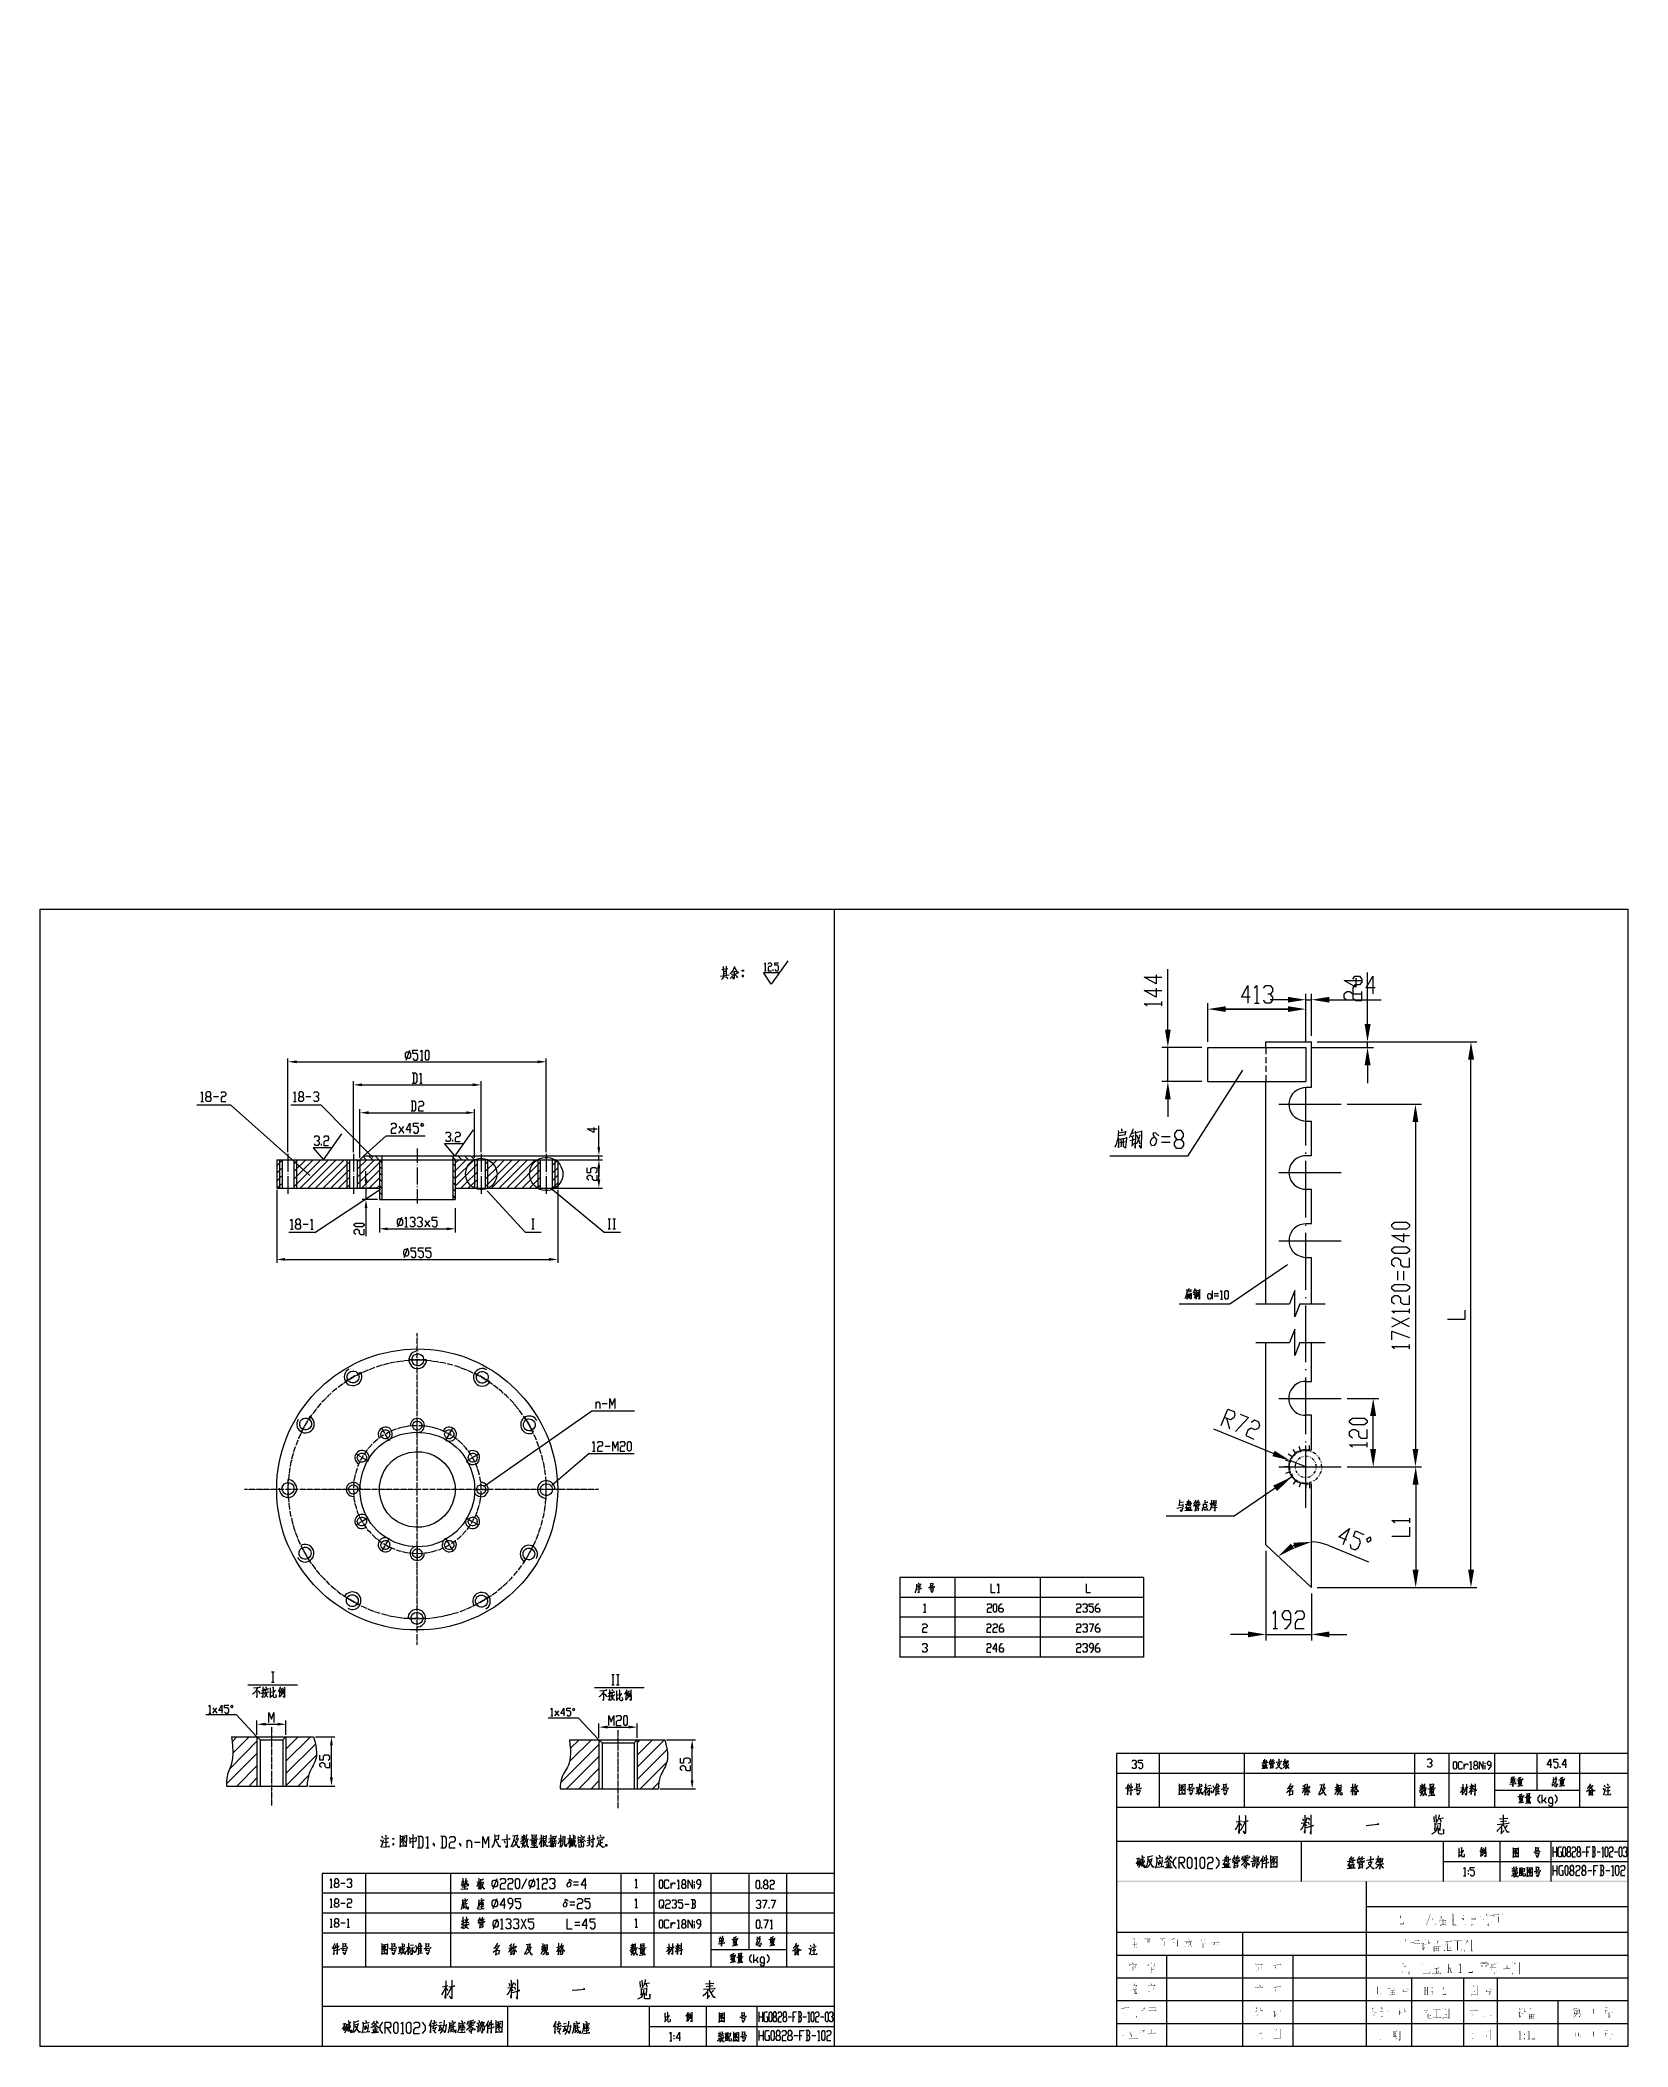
# Model space of a CAD drawing. Header units: millimetres. Extents: x -282 to 814, y -766 to 620.
import ezdxf

# ---------------------------------------------------------------- set-up
doc = ezdxf.new("R2010")
doc.units = ezdxf.units.MM
doc.layers.add('1', color=7, linetype='Continuous')

msp = doc.modelspace()

# ---------------------------------------------------------------- texts
at = {"color": 140, "char_height": 8.992, "attachment_point": 1}
for insert in [(0, 620.410189), (75.590551, 620.410189), (211.653543, 620.410189), (257.007874, 620.410189), (362.834646, 620.410189), (165.900283, 592.063732), (271.727055, 592.063732), (50.152252, 563.717276), (65.270362, 563.717276), (80.388472, 563.717276)]:
    msp.add_mtext('{\\fCourier|b1|i0|c0|p8; }', dxfattribs=dict(at, insert=insert))

# ---------------------------------------------------------------- hatches: boundary and pattern name
h = msp.add_hatch(color=0)
h.dxf.hatch_style = 2
h.paths.add_polyline_path([(579.42, -40.538268), (579.42, -44.498268), (591.66, -42.518268)])
h = msp.add_hatch(color=0)
h.dxf.hatch_style = 2
h.paths.add_polyline_path([(607.86, -40.538268), (607.86, -44.498268), (595.62, -42.518268)])
h = msp.add_hatch(color=0)
h.dxf.hatch_style = 2
h.paths.add_polyline_path([(536.4, -47.018268), (536.4, -50.978268), (524.16, -48.998268)])
h = msp.add_hatch(color=0)
h.dxf.hatch_style = 2
h.paths.add_polyline_path([(536.4, -47.018268), (536.4, -50.978268), (524.16, -48.998268)])
h = msp.add_hatch(color=0)
h.dxf.hatch_style = 2
h.paths.add_polyline_path([(579.42, -47.018268), (579.42, -50.978268), (591.66, -48.998268)])
h = msp.add_hatch(color=0)
h.dxf.hatch_style = 2
h.paths.add_polyline_path([(579.42, -47.018268), (579.42, -50.978268), (591.66, -48.998268)])
h = msp.add_hatch(color=0)
h.dxf.hatch_style = 2
h.paths.add_polyline_path([(494.46, -63.218268), (498.42, -63.218268), (496.44, -75.458268)])
h = msp.add_hatch(color=0)
h.dxf.hatch_style = 2
h.paths.add_polyline_path([(632.34, -59.258268), (636.48, -59.258268), (634.32, -71.678268)])
h = msp.add_hatch(color=0)
h.dxf.hatch_style = 2
h.paths.add_polyline_path([(632.34, -87.878268), (636.48, -87.878268), (634.32, -75.458268)])
h = msp.add_hatch(color=0)
h.dxf.hatch_style = 2
h.paths.add_polyline_path([(703.8, -83.918268), (707.94, -83.918268), (705.78, -71.678268)])
h = msp.add_hatch(color=0)
h.dxf.hatch_style = 2
h.paths.add_polyline_path([(-105.3, -84.458268), (-105.3, -86.438268), (-111.24, -85.358268)])
h = msp.add_hatch(color=0)
h.dxf.hatch_style = 2
h.paths.add_polyline_path([(61.2, -84.458268), (61.2, -86.438268), (67.14, -85.358268)])
h = msp.add_hatch(color=0)
h.dxf.hatch_style = 2
h.paths.add_polyline_path([(-60.12, -100.298268), (-60.12, -102.278268), (-66.06, -101.378268)])
h = msp.add_hatch(color=0)
h.dxf.hatch_style = 2
h.paths.add_polyline_path([(16.38, -100.298268), (16.38, -102.278268), (22.14, -101.378268)])
h = msp.add_hatch(color=0)
h.dxf.hatch_style = 2
h.paths.add_polyline_path([(494.46, -111.278268), (498.42, -111.278268), (496.44, -99.038268)])
h = msp.add_hatch(color=0)
h.dxf.hatch_style = 2
h.paths.add_polyline_path([(-55.62, -119.558268), (-55.62, -121.538268), (-61.56, -120.638268)])
h = msp.add_hatch(color=0)
h.dxf.hatch_style = 2
h.paths.add_polyline_path([(11.88, -119.558268), (11.88, -121.538268), (17.64, -120.638268)])
h = msp.add_hatch(color=0)
h.dxf.hatch_style = 2
h.paths.add_polyline_path([(665.46, -126.938268), (669.42, -126.938268), (667.44, -114.698268)])
h = msp.add_hatch(color=0)
h.dxf.hatch_style = 2
h.paths.add_polyline_path([(102.42, -144.398268), (104.4, -144.398268), (103.5, -150.338268)])
h = msp.add_hatch(color=0)
h.dxf.hatch_style = 2
h.paths.add_polyline_path([(102.42, -158.978268), (104.4, -158.978268), (103.5, -153.038268)])
h = msp.add_hatch(color=0)
h.dxf.hatch_style = 2
h.paths.add_polyline_path([(102.42, -158.978268), (104.4, -158.978268), (103.5, -153.038268)])
h = msp.add_hatch(color=0)
h.dxf.hatch_style = 2
h.paths.add_polyline_path([(-58.32, -166.718268), (-56.34, -166.718268), (-57.42, -172.658268)])
h = msp.add_hatch(color=0)
h.dxf.hatch_style = 2
h.paths.add_polyline_path([(102.42, -166.718268), (104.4, -166.718268), (103.5, -172.658268)])
h = msp.add_hatch(color=0)
h.dxf.hatch_style = 2
h.paths.add_polyline_path([(-58.32, -186.338268), (-56.34, -186.338268), (-57.42, -180.578268)])
h = msp.add_hatch(color=0)
h.dxf.hatch_style = 2
h.paths.add_polyline_path([(-42.3, -199.838268), (-42.3, -201.818268), (-48.06, -200.738268)])
h = msp.add_hatch(color=0)
h.dxf.hatch_style = 2
h.paths.add_polyline_path([(-1.62, -199.838268), (-1.62, -201.818268), (4.32, -200.738268)])
h = msp.add_hatch(color=0)
h.dxf.hatch_style = 2
h.paths.add_polyline_path([(-113.22, -220.898268), (-113.22, -222.878268), (-118.98, -221.978268)])
h = msp.add_hatch(color=0)
h.dxf.hatch_style = 2
h.paths.add_polyline_path([(69.12, -220.898268), (69.12, -222.878268), (75.06, -221.978268)])
h = msp.add_hatch(color=0)
h.dxf.hatch_style = 2
h.paths.add_polyline_path([(-21.6, -275.798268), (-21.78, -276.158268), (-22.14, -276.158268), (-22.32, -275.798268), (-22.14, -275.438268), (-21.78, -275.438268)])
h = msp.add_hatch(color=0)
h.dxf.hatch_style = 2
h.paths.add_polyline_path([(-21.6, -280.838268), (-21.78, -281.198268), (-22.14, -281.198268), (-22.32, -280.838268), (-22.14, -280.478268), (-21.78, -280.478268)])
h = msp.add_hatch(color=0)
h.dxf.hatch_style = 2
h.paths.add_polyline_path([(-19.08, -290.918268), (-18.72, -291.098268), (-18.72, -291.458268), (-19.08, -291.638268), (-19.44, -291.458268), (-19.44, -291.098268)])
h = msp.add_hatch(color=0)
h.dxf.hatch_style = 2
h.paths.add_polyline_path([(-68.94, -304.598268), (-68.58, -304.778268), (-68.58, -305.138268), (-68.94, -305.318268), (-69.3, -305.138268), (-69.3, -304.778268)])
h = msp.add_hatch(color=0)
h.dxf.hatch_style = 2
h.paths.add_polyline_path([(-64.62, -302.078268), (-64.26, -302.258268), (-64.26, -302.618268), (-64.62, -302.798268), (-64.98, -302.618268), (-64.98, -302.258268)])
h = msp.add_hatch(color=0)
h.dxf.hatch_style = 2
h.paths.add_polyline_path([(-55.62, -297.938268), (-55.26, -298.118268), (-55.26, -298.478268), (-55.62, -298.658268), (-55.98, -298.478268), (-55.98, -298.118268)])
h = msp.add_hatch(color=0)
h.dxf.hatch_style = 2
h.paths.add_polyline_path([(-31.32, -291.818268), (-31.14, -291.998268), (-31.14, -292.358268), (-31.32, -292.538268), (-31.5, -292.538268), (-31.86, -292.358268), (-31.86, -291.998268), (-31.5, -291.818268)])
h = msp.add_hatch(color=0)
h.dxf.hatch_style = 2
h.paths.add_polyline_path([(-26.46, -291.278268), (-26.1, -291.458268), (-26.1, -291.818268), (-26.46, -291.998268), (-26.82, -291.818268), (-26.82, -291.458268)])
h = msp.add_hatch(color=0)
h.dxf.hatch_style = 2
h.paths.add_polyline_path([(-21.6, -300.818268), (-21.78, -301.178268), (-22.14, -301.178268), (-22.32, -300.818268), (-22.14, -300.458268), (-21.78, -300.458268)])
h = msp.add_hatch(color=0)
h.dxf.hatch_style = 2
h.paths.add_polyline_path([(-21.42, -291.278268), (-21.06, -291.458268), (-21.06, -291.818268), (-21.42, -291.998268), (-21.78, -291.818268), (-21.78, -291.458268)])
h = msp.add_hatch(color=0)
h.dxf.hatch_style = 2
h.paths.add_polyline_path([(-16.38, -291.458268), (-16.02, -291.638268), (-16.02, -291.998268), (-16.38, -292.178268), (-16.74, -291.998268), (-16.74, -291.638268)])
h = msp.add_hatch(color=0)
h.dxf.hatch_style = 2
h.paths.add_polyline_path([(-11.34, -291.818268), (-11.16, -291.998268), (-11.16, -292.358268), (-11.34, -292.538268), (-11.52, -292.538268), (-11.88, -292.358268), (-11.88, -291.998268), (-11.52, -291.818268)])
h = msp.add_hatch(color=0)
h.dxf.hatch_style = 2
h.paths.add_polyline_path([(17.28, -300.278268), (17.64, -300.458268), (17.64, -300.818268), (17.28, -300.998268), (16.92, -300.818268), (16.92, -300.458268)])
h = msp.add_hatch(color=0)
h.dxf.hatch_style = 2
h.paths.add_polyline_path([(25.2, -304.238268), (25.38, -304.418268), (25.38, -304.778268), (25.2, -304.958268), (25.02, -304.958268), (24.66, -304.778268), (24.66, -304.418268), (25.02, -304.238268)])
h = msp.add_hatch(color=0)
h.dxf.hatch_style = 2
h.paths.add_polyline_path([(-73.08, -307.478268), (-72.9, -307.658268), (-72.9, -308.018268), (-73.08, -308.198268), (-73.26, -308.198268), (-73.62, -308.018268), (-73.62, -307.658268), (-73.26, -307.478268)])
h = msp.add_hatch(color=0)
h.dxf.hatch_style = 2
h.paths.add_polyline_path([(-21.6, -305.858268), (-21.78, -306.218268), (-22.14, -306.218268), (-22.32, -305.858268), (-22.32, -305.678268), (-22.14, -305.498268), (-21.78, -305.498268), (-21.6, -305.678268)])
h = msp.add_hatch(color=0)
h.dxf.hatch_style = 2
h.paths.add_polyline_path([(-21.6, -310.718268), (-21.78, -311.078268), (-22.14, -311.078268), (-22.32, -310.718268), (-22.14, -310.358268), (-21.78, -310.358268)])
h = msp.add_hatch(color=0)
h.dxf.hatch_style = 2
h.paths.add_polyline_path([(-21.6, -315.758268), (-21.78, -316.118268), (-22.14, -316.118268), (-22.32, -315.758268), (-22.14, -315.398268), (-21.78, -315.398268)])
h = msp.add_hatch(color=0)
h.dxf.hatch_style = 2
h.paths.add_polyline_path([(34.2, -311.078268), (34.38, -311.258268), (34.38, -311.618268), (34.2, -311.798268), (34.02, -311.798268), (33.66, -311.618268), (33.66, -311.258268), (34.02, -311.078268)])
h = msp.add_hatch(color=0)
h.dxf.hatch_style = 2
h.paths.add_polyline_path([(636.12, -330.158268), (640.26, -330.158268), (638.28, -317.918268)])
h = msp.add_hatch(color=0)
h.dxf.hatch_style = 2
h.paths.add_polyline_path([(-21.6, -320.798268), (-21.78, -321.158268), (-22.14, -321.158268), (-22.32, -320.798268), (-22.32, -320.618268), (-22.14, -320.438268), (-21.78, -320.438268), (-21.6, -320.618268)])
h = msp.add_hatch(color=0)
h.dxf.hatch_style = 2
h.paths.add_polyline_path([(-21.6, -325.658268), (-21.78, -326.018268), (-22.14, -326.018268), (-22.32, -325.658268), (-22.14, -325.298268), (-21.78, -325.298268)])
h = msp.add_hatch(color=0)
h.dxf.hatch_style = 2
h.paths.add_polyline_path([(-102.42, -341.678268), (-102.24, -341.318268), (-101.88, -341.318268), (-101.7, -341.678268), (-101.88, -342.038268), (-102.24, -342.038268)])
h = msp.add_hatch(color=0)
h.dxf.hatch_style = 2
h.paths.add_polyline_path([(-48.96, -345.638268), (-48.78, -345.818268), (-48.78, -346.178268), (-48.96, -346.358268), (-49.14, -346.358268), (-49.5, -346.178268), (-49.5, -345.818268), (-49.14, -345.638268)])
h = msp.add_hatch(color=0)
h.dxf.hatch_style = 2
h.paths.add_polyline_path([(-45, -342.938268), (-44.64, -343.118268), (-44.64, -343.478268), (-45, -343.658268), (-45.36, -343.478268), (-45.36, -343.118268)])
h = msp.add_hatch(color=0)
h.dxf.hatch_style = 2
h.paths.add_polyline_path([(-40.5, -340.598268), (-40.32, -340.778268), (-40.32, -341.138268), (-40.5, -341.318268), (-40.68, -341.318268), (-41.04, -341.138268), (-41.04, -340.778268), (-40.68, -340.598268)])
h = msp.add_hatch(color=0)
h.dxf.hatch_style = 2
h.paths.add_polyline_path([(-31.14, -337.358268), (-30.96, -337.538268), (-30.96, -337.898268), (-31.14, -338.078268), (-31.32, -338.078268), (-31.68, -337.898268), (-31.68, -337.538268), (-31.32, -337.358268)])
h = msp.add_hatch(color=0)
h.dxf.hatch_style = 2
h.paths.add_polyline_path([(-26.28, -336.638268), (-26.1, -336.818268), (-26.1, -337.178268), (-26.28, -337.358268), (-26.46, -337.358268), (-26.82, -337.178268), (-26.82, -336.818268), (-26.46, -336.638268)])
h = msp.add_hatch(color=0)
h.dxf.hatch_style = 2
h.paths.add_polyline_path([(-21.6, -336.458268), (-21.78, -336.818268), (-22.14, -336.818268), (-22.32, -336.458268), (-22.14, -336.098268), (-21.78, -336.098268)])
h = msp.add_hatch(color=0)
h.dxf.hatch_style = 2
h.paths.add_polyline_path([(-21.6, -345.638268), (-21.78, -345.998268), (-22.14, -345.998268), (-22.32, -345.638268), (-22.14, -345.278268), (-21.78, -345.278268)])
h = msp.add_hatch(color=0)
h.dxf.hatch_style = 2
h.paths.add_polyline_path([(-16.38, -336.818268), (-16.2, -336.998268), (-16.2, -337.358268), (-16.38, -337.538268), (-16.56, -337.538268), (-16.92, -337.358268), (-16.92, -336.998268), (-16.56, -336.818268)])
h = msp.add_hatch(color=0)
h.dxf.hatch_style = 2
h.paths.add_polyline_path([(-6.84, -338.978268), (-6.48, -339.158268), (-6.48, -339.518268), (-6.84, -339.698268), (-7.2, -339.518268), (-7.2, -339.158268)])
h = msp.add_hatch(color=0)
h.dxf.hatch_style = 2
h.paths.add_polyline_path([(5.94, -346.358268), (6.3, -346.538268), (6.3, -346.898268), (5.94, -347.078268), (5.58, -346.898268), (5.58, -346.538268)])
h = msp.add_hatch(color=0)
h.dxf.hatch_style = 2
h.paths.add_polyline_path([(-56.52, -353.018268), (-56.34, -352.658268), (-55.98, -352.658268), (-55.8, -353.018268), (-55.98, -353.378268), (-56.34, -353.378268)])
h = msp.add_hatch(color=0)
h.dxf.hatch_style = 2
h.paths.add_polyline_path([(-21.6, -350.678268), (-21.78, -351.038268), (-22.14, -351.038268), (-22.32, -350.678268), (-22.14, -350.318268), (-21.78, -350.318268)])
h = msp.add_hatch(color=0)
h.dxf.hatch_style = 2
h.paths.add_polyline_path([(-21.6, -355.718268), (-21.78, -356.078268), (-22.14, -356.078268), (-22.32, -355.718268), (-22.32, -355.538268), (-22.14, -355.358268), (-21.78, -355.358268), (-21.6, -355.538268)])
h = msp.add_hatch(color=0)
h.dxf.hatch_style = 2
h.paths.add_polyline_path([(-21.6, -360.578268), (-21.78, -360.938268), (-22.14, -360.938268), (-22.32, -360.578268), (-22.14, -360.218268), (-21.78, -360.218268)])
h = msp.add_hatch(color=0)
h.dxf.hatch_style = 2
h.paths.add_polyline_path([(62.64, -351.938268), (62.46, -352.298268), (62.1, -352.298268), (61.92, -351.938268), (62.1, -351.578268), (62.46, -351.578268)])
h = msp.add_hatch(color=0)
h.dxf.hatch_style = 2
h.paths.add_polyline_path([(570.24, -354.098268), (568.62, -357.878268), (580.68, -360.758268)])
h = msp.add_hatch(color=0)
h.dxf.hatch_style = 2
h.paths.add_polyline_path([(582.48, -359.498268), (582.3, -359.858268), (581.94, -359.858268), (581.76, -359.498268), (581.94, -359.138268), (582.3, -359.138268)])
h = msp.add_hatch(color=0)
h.dxf.hatch_style = 2
h.paths.add_polyline_path([(583.02, -358.598268), (582.84, -358.958268), (582.48, -358.958268), (582.3, -358.598268), (582.48, -358.238268), (582.84, -358.238268)])
h = msp.add_hatch(color=0)
h.dxf.hatch_style = 2
h.paths.add_polyline_path([(585.9, -355.898268), (585.72, -356.258268), (585.36, -356.258268), (585.18, -355.898268), (585.36, -355.538268), (585.72, -355.538268)])
h = msp.add_hatch(color=0)
h.dxf.hatch_style = 2
h.paths.add_polyline_path([(586.8, -355.358268), (586.62, -355.718268), (586.26, -355.718268), (586.08, -355.358268), (586.26, -354.998268), (586.62, -354.998268)])
h = msp.add_hatch(color=0)
h.dxf.hatch_style = 2
h.paths.add_polyline_path([(589.32, -358.418268), (589.14, -358.778268), (588.78, -358.778268), (588.6, -358.418268), (588.78, -358.058268), (589.14, -358.058268)])
h = msp.add_hatch(color=0)
h.dxf.hatch_style = 2
h.paths.add_polyline_path([(590.22, -358.238268), (590.04, -358.598268), (589.68, -358.598268), (589.5, -358.238268), (589.5, -358.058268), (589.68, -357.878268), (590.04, -357.878268), (590.22, -358.058268)])
h = msp.add_hatch(color=0)
h.dxf.hatch_style = 2
h.paths.add_polyline_path([(590.58, -354.098268), (590.4, -354.458268), (590.04, -354.458268), (589.86, -354.098268), (590.04, -353.738268), (590.4, -353.738268)])
h = msp.add_hatch(color=0)
h.dxf.hatch_style = 2
h.paths.add_polyline_path([(591.48, -354.098268), (591.3, -354.458268), (590.94, -354.458268), (590.76, -354.098268), (590.76, -353.918268), (590.94, -353.738268), (591.3, -353.738268), (591.48, -353.918268)])
h = msp.add_hatch(color=0)
h.dxf.hatch_style = 2
h.paths.add_polyline_path([(594.18, -358.238268), (594, -358.598268), (593.64, -358.598268), (593.46, -358.238268), (593.64, -357.878268), (594, -357.878268)])
h = msp.add_hatch(color=0)
h.dxf.hatch_style = 2
h.paths.add_polyline_path([(595.26, -358.598268), (595.08, -358.958268), (594.72, -358.958268), (594.54, -358.598268), (594.72, -358.238268), (595.08, -358.238268)])
h = msp.add_hatch(color=0)
h.dxf.hatch_style = 2
h.paths.add_polyline_path([(595.44, -354.638268), (595.26, -354.998268), (594.9, -354.998268), (594.72, -354.638268), (594.72, -354.458268), (594.9, -354.278268), (595.26, -354.278268), (595.44, -354.458268)])
h = msp.add_hatch(color=0)
h.dxf.hatch_style = 2
h.paths.add_polyline_path([(596.34, -354.998268), (596.16, -355.358268), (595.8, -355.358268), (595.62, -354.998268), (595.62, -354.818268), (595.8, -354.638268), (596.16, -354.638268), (596.34, -354.818268)])
h = msp.add_hatch(color=0)
h.dxf.hatch_style = 2
h.paths.add_polyline_path([(599.76, -357.158268), (599.58, -357.518268), (599.22, -357.518268), (599.04, -357.158268), (599.22, -356.798268), (599.58, -356.798268)])
h = msp.add_hatch(color=0)
h.dxf.hatch_style = 2
h.paths.add_polyline_path([(600.48, -357.878268), (600.3, -358.238268), (599.94, -358.238268), (599.76, -357.878268), (599.94, -357.518268), (600.3, -357.518268)])
h = msp.add_hatch(color=0)
h.dxf.hatch_style = 2
h.paths.add_polyline_path([(636.12, -353.018268), (640.26, -353.018268), (638.28, -365.258268)])
h = msp.add_hatch(color=0)
h.dxf.hatch_style = 2
h.paths.add_polyline_path([(665.46, -353.018268), (669.42, -353.018268), (667.44, -365.258268)])
h = msp.add_hatch(color=0)
h.dxf.hatch_style = 2
h.paths.add_polyline_path([(-21.6, -365.618268), (-21.78, -365.978268), (-22.14, -365.978268), (-22.32, -365.618268), (-22.14, -365.258268), (-21.78, -365.258268)])
h = msp.add_hatch(color=0)
h.dxf.hatch_style = 2
h.paths.add_polyline_path([(-21.6, -370.658268), (-21.78, -371.018268), (-22.14, -371.018268), (-22.32, -370.658268), (-22.32, -370.478268), (-22.14, -370.298268), (-21.78, -370.298268), (-21.6, -370.478268)])
h = msp.add_hatch(color=0)
h.dxf.hatch_style = 2
h.paths.add_polyline_path([(20.16, -366.878268), (19.98, -367.238268), (19.62, -367.238268), (19.44, -366.878268), (19.44, -366.698268), (19.62, -366.518268), (19.98, -366.518268), (20.16, -366.698268)])
h = msp.add_hatch(color=0)
h.dxf.hatch_style = 2
h.paths.add_polyline_path([(569.16, -378.218268), (571.86, -381.998268), (582.12, -372.098268)])
h = msp.add_hatch(color=0)
h.dxf.hatch_style = 2
h.paths.add_polyline_path([(580.86, -364.178268), (580.68, -364.538268), (580.32, -364.538268), (580.14, -364.178268), (580.32, -363.818268), (580.68, -363.818268)])
h = msp.add_hatch(color=0)
h.dxf.hatch_style = 2
h.paths.add_polyline_path([(581.04, -363.278268), (580.86, -363.638268), (580.5, -363.638268), (580.32, -363.278268), (580.32, -363.098268), (580.5, -362.918268), (580.86, -362.918268), (581.04, -363.098268)])
h = msp.add_hatch(color=0)
h.dxf.hatch_style = 2
h.paths.add_polyline_path([(581.22, -368.138268), (581.04, -368.498268), (580.68, -368.498268), (580.5, -368.138268), (580.68, -367.778268), (581.04, -367.778268)])
h = msp.add_hatch(color=0)
h.dxf.hatch_style = 2
h.paths.add_polyline_path([(581.58, -369.038268), (581.4, -369.398268), (581.04, -369.398268), (580.86, -369.038268), (581.04, -368.678268), (581.4, -368.678268)])
h = msp.add_hatch(color=0)
h.dxf.hatch_style = 2
h.paths.add_polyline_path([(583.56, -372.638268), (583.38, -372.998268), (583.02, -372.998268), (582.84, -372.638268), (582.84, -372.458268), (583.02, -372.278268), (583.38, -372.278268), (583.56, -372.458268)])
h = msp.add_hatch(color=0)
h.dxf.hatch_style = 2
h.paths.add_polyline_path([(584.28, -373.358268), (584.1, -373.718268), (583.74, -373.718268), (583.56, -373.358268), (583.56, -373.178268), (583.74, -372.998268), (584.1, -372.998268), (584.28, -373.178268)])
h = msp.add_hatch(color=0)
h.dxf.hatch_style = 2
h.paths.add_polyline_path([(584.82, -365.798268), (584.64, -366.158268), (584.28, -366.158268), (584.1, -365.798268), (584.1, -365.618268), (584.28, -365.438268), (584.64, -365.438268), (584.82, -365.618268)])
h = msp.add_hatch(color=0)
h.dxf.hatch_style = 2
h.paths.add_polyline_path([(584.82, -366.698268), (584.64, -367.058268), (584.28, -367.058268), (584.1, -366.698268), (584.28, -366.338268), (584.64, -366.338268)])
h = msp.add_hatch(color=0)
h.dxf.hatch_style = 2
h.paths.add_polyline_path([(585.54, -361.838268), (585.36, -362.198268), (585, -362.198268), (584.82, -361.838268), (584.82, -361.658268), (585, -361.478268), (585.36, -361.478268), (585.54, -361.658268)])
h = msp.add_hatch(color=0)
h.dxf.hatch_style = 2
h.paths.add_polyline_path([(586.08, -360.938268), (585.9, -361.298268), (585.54, -361.298268), (585.36, -360.938268), (585.54, -360.578268), (585.9, -360.578268)])
h = msp.add_hatch(color=0)
h.dxf.hatch_style = 2
h.paths.add_polyline_path([(586.8, -370.298268), (586.62, -370.658268), (586.26, -370.658268), (586.08, -370.298268), (586.08, -370.118268), (586.26, -369.938268), (586.62, -369.938268), (586.8, -370.118268)])
h = msp.add_hatch(color=0)
h.dxf.hatch_style = 2
h.paths.add_polyline_path([(587.52, -371.018268), (587.34, -371.378268), (586.98, -371.378268), (586.8, -371.018268), (586.8, -370.838268), (586.98, -370.658268), (587.34, -370.658268), (587.52, -370.838268)])
h = msp.add_hatch(color=0)
h.dxf.hatch_style = 2
h.paths.add_polyline_path([(591.3, -372.458268), (591.12, -372.818268), (590.76, -372.818268), (590.58, -372.458268), (590.76, -372.098268), (591.12, -372.098268)])
h = msp.add_hatch(color=0)
h.dxf.hatch_style = 2
h.paths.add_polyline_path([(592.2, -372.458268), (592.02, -372.818268), (591.66, -372.818268), (591.48, -372.458268), (591.66, -372.098268), (592.02, -372.098268)])
h = msp.add_hatch(color=0)
h.dxf.hatch_style = 2
h.paths.add_polyline_path([(596.16, -371.198268), (595.98, -371.558268), (595.62, -371.558268), (595.44, -371.198268), (595.62, -370.838268), (595.98, -370.838268)])
h = msp.add_hatch(color=0)
h.dxf.hatch_style = 2
h.paths.add_polyline_path([(596.88, -370.658268), (596.7, -371.018268), (596.34, -371.018268), (596.16, -370.658268), (596.16, -370.478268), (596.34, -370.298268), (596.7, -370.298268), (596.88, -370.478268)])
h = msp.add_hatch(color=0)
h.dxf.hatch_style = 2
h.paths.add_polyline_path([(598.14, -361.298268), (597.96, -361.658268), (597.6, -361.658268), (597.42, -361.298268), (597.6, -360.938268), (597.96, -360.938268)])
h = msp.add_hatch(color=0)
h.dxf.hatch_style = 2
h.paths.add_polyline_path([(598.14, -374.618268), (597.96, -374.978268), (597.6, -374.978268), (597.42, -374.618268), (597.42, -374.438268), (597.6, -374.258268), (597.96, -374.258268), (598.14, -374.438268)])
h = msp.add_hatch(color=0)
h.dxf.hatch_style = 2
h.paths.add_polyline_path([(598.68, -362.198268), (598.5, -362.558268), (598.14, -362.558268), (597.96, -362.198268), (598.14, -361.838268), (598.5, -361.838268)])
h = msp.add_hatch(color=0)
h.dxf.hatch_style = 2
h.paths.add_polyline_path([(599.04, -367.238268), (598.86, -367.598268), (598.5, -367.598268), (598.32, -367.238268), (598.32, -367.058268), (598.5, -366.878268), (598.86, -366.878268), (599.04, -367.058268)])
h = msp.add_hatch(color=0)
h.dxf.hatch_style = 2
h.paths.add_polyline_path([(599.22, -365.258268), (599.04, -365.618268), (598.68, -365.618268), (598.5, -365.258268), (598.5, -365.078268), (598.68, -364.898268), (599.04, -364.898268), (599.22, -365.078268)])
h = msp.add_hatch(color=0)
h.dxf.hatch_style = 2
h.paths.add_polyline_path([(599.22, -366.158268), (599.04, -366.518268), (598.68, -366.518268), (598.5, -366.158268), (598.68, -365.798268), (599.04, -365.798268)])
h = msp.add_hatch(color=0)
h.dxf.hatch_style = 2
h.paths.add_polyline_path([(601.02, -371.738268), (600.84, -372.098268), (600.48, -372.098268), (600.3, -371.738268), (600.48, -371.378268), (600.84, -371.378268)])
h = msp.add_hatch(color=0)
h.dxf.hatch_style = 2
h.paths.add_polyline_path([(601.56, -371.018268), (601.38, -371.378268), (601.02, -371.378268), (600.84, -371.018268), (600.84, -370.838268), (601.02, -370.658268), (601.38, -370.658268), (601.56, -370.838268)])
h = msp.add_hatch(color=0)
h.dxf.hatch_style = 2
h.paths.add_polyline_path([(602.46, -361.298268), (602.28, -361.658268), (601.92, -361.658268), (601.74, -361.298268), (601.92, -360.938268), (602.28, -360.938268)])
h = msp.add_hatch(color=0)
h.dxf.hatch_style = 2
h.paths.add_polyline_path([(602.82, -362.198268), (602.64, -362.558268), (602.28, -362.558268), (602.1, -362.198268), (602.28, -361.838268), (602.64, -361.838268)])
h = msp.add_hatch(color=0)
h.dxf.hatch_style = 2
h.paths.add_polyline_path([(603, -367.238268), (602.82, -367.598268), (602.46, -367.598268), (602.28, -367.238268), (602.28, -367.058268), (602.46, -366.878268), (602.82, -366.878268), (603, -367.058268)])
h = msp.add_hatch(color=0)
h.dxf.hatch_style = 2
h.paths.add_polyline_path([(603.18, -365.258268), (603, -365.618268), (602.64, -365.618268), (602.46, -365.258268), (602.46, -365.078268), (602.64, -364.898268), (603, -364.898268), (603.18, -365.078268)])
h = msp.add_hatch(color=0)
h.dxf.hatch_style = 2
h.paths.add_polyline_path([(603.18, -366.158268), (603, -366.518268), (602.64, -366.518268), (602.46, -366.158268), (602.64, -365.798268), (603, -365.798268)])
h = msp.add_hatch(color=0)
h.dxf.hatch_style = 2
h.paths.add_polyline_path([(665.46, -377.498268), (669.6, -377.498268), (667.62, -365.258268)])
h = msp.add_hatch(color=0)
h.dxf.hatch_style = 2
h.paths.add_polyline_path([(-138.6, -380.558268), (-138.24, -380.738268), (-138.24, -381.098268), (-138.6, -381.278268), (-138.96, -381.098268), (-138.96, -380.738268)])
h = msp.add_hatch(color=0)
h.dxf.hatch_style = 2
h.paths.add_polyline_path([(-133.56, -380.558268), (-133.2, -380.738268), (-133.2, -381.098268), (-133.56, -381.278268), (-133.92, -381.098268), (-133.92, -380.738268)])
h = msp.add_hatch(color=0)
h.dxf.hatch_style = 2
h.paths.add_polyline_path([(-128.52, -380.558268), (-128.34, -380.738268), (-128.34, -381.098268), (-128.52, -381.278268), (-128.7, -381.278268), (-129.06, -381.098268), (-129.06, -380.738268), (-128.7, -380.558268)])
h = msp.add_hatch(color=0)
h.dxf.hatch_style = 2
h.paths.add_polyline_path([(-123.66, -380.558268), (-123.3, -380.738268), (-123.3, -381.098268), (-123.66, -381.278268), (-124.02, -381.098268), (-124.02, -380.738268)])
h = msp.add_hatch(color=0)
h.dxf.hatch_style = 2
h.paths.add_polyline_path([(-118.62, -380.558268), (-118.26, -380.738268), (-118.26, -381.098268), (-118.62, -381.278268), (-118.98, -381.098268), (-118.98, -380.738268)])
h = msp.add_hatch(color=0)
h.dxf.hatch_style = 2
h.paths.add_polyline_path([(-111.6, -380.378268), (-111.42, -380.018268), (-111.06, -380.018268), (-110.88, -380.378268), (-111.06, -380.738268), (-111.42, -380.738268)])
h = msp.add_hatch(color=0)
h.dxf.hatch_style = 2
h.paths.add_polyline_path([(-98.64, -380.558268), (-98.28, -380.738268), (-98.28, -381.098268), (-98.64, -381.278268), (-99, -381.098268), (-99, -380.738268)])
h = msp.add_hatch(color=0)
h.dxf.hatch_style = 2
h.paths.add_polyline_path([(-93.6, -380.558268), (-93.42, -380.738268), (-93.42, -381.098268), (-93.6, -381.278268), (-93.78, -381.278268), (-94.14, -381.098268), (-94.14, -380.738268), (-93.78, -380.558268)])
h = msp.add_hatch(color=0)
h.dxf.hatch_style = 2
h.paths.add_polyline_path([(-88.74, -380.558268), (-88.38, -380.738268), (-88.38, -381.098268), (-88.74, -381.278268), (-89.1, -381.098268), (-89.1, -380.738268)])
h = msp.add_hatch(color=0)
h.dxf.hatch_style = 2
h.paths.add_polyline_path([(-83.7, -380.558268), (-83.34, -380.738268), (-83.34, -381.098268), (-83.7, -381.278268), (-84.06, -381.098268), (-84.06, -380.738268)])
h = msp.add_hatch(color=0)
h.dxf.hatch_style = 2
h.paths.add_polyline_path([(-78.66, -380.558268), (-78.48, -380.738268), (-78.48, -381.098268), (-78.66, -381.278268), (-78.84, -381.278268), (-79.2, -381.098268), (-79.2, -380.738268), (-78.84, -380.558268)])
h = msp.add_hatch(color=0)
h.dxf.hatch_style = 2
h.paths.add_polyline_path([(-73.8, -380.558268), (-73.44, -380.738268), (-73.44, -381.098268), (-73.8, -381.278268), (-74.16, -381.098268), (-74.16, -380.738268)])
h = msp.add_hatch(color=0)
h.dxf.hatch_style = 2
h.paths.add_polyline_path([(-66.24, -380.558268), (-66.06, -380.738268), (-66.06, -381.098268), (-66.24, -381.278268), (-66.42, -381.278268), (-66.78, -381.098268), (-66.78, -380.738268), (-66.42, -380.558268)])
h = msp.add_hatch(color=0)
h.dxf.hatch_style = 2
h.paths.add_polyline_path([(-66.42, -380.378268), (-66.24, -380.018268), (-65.88, -380.018268), (-65.7, -380.378268), (-65.88, -380.738268), (-66.24, -380.738268)])
h = msp.add_hatch(color=0)
h.dxf.hatch_style = 2
h.paths.add_polyline_path([(-66.06, -375.338268), (-65.88, -375.158268), (-65.52, -375.158268), (-65.34, -375.338268), (-65.34, -375.518268), (-65.52, -375.878268), (-65.88, -375.878268), (-66.06, -375.518268)])
h = msp.add_hatch(color=0)
h.dxf.hatch_style = 2
h.paths.add_polyline_path([(-48.78, -380.558268), (-48.42, -380.738268), (-48.42, -381.098268), (-48.78, -381.278268), (-49.14, -381.098268), (-49.14, -380.738268)])
h = msp.add_hatch(color=0)
h.dxf.hatch_style = 2
h.paths.add_polyline_path([(-43.74, -380.558268), (-43.56, -380.738268), (-43.56, -381.098268), (-43.74, -381.278268), (-43.92, -381.278268), (-44.28, -381.098268), (-44.28, -380.738268), (-43.92, -380.558268)])
h = msp.add_hatch(color=0)
h.dxf.hatch_style = 2
h.paths.add_polyline_path([(-38.88, -380.558268), (-38.52, -380.738268), (-38.52, -381.098268), (-38.88, -381.278268), (-39.24, -381.098268), (-39.24, -380.738268)])
h = msp.add_hatch(color=0)
h.dxf.hatch_style = 2
h.paths.add_polyline_path([(-33.84, -380.558268), (-33.48, -380.738268), (-33.48, -381.098268), (-33.84, -381.278268), (-34.2, -381.098268), (-34.2, -380.738268)])
h = msp.add_hatch(color=0)
h.dxf.hatch_style = 2
h.paths.add_polyline_path([(-28.8, -380.558268), (-28.62, -380.738268), (-28.62, -381.098268), (-28.8, -381.278268), (-28.98, -381.278268), (-29.34, -381.098268), (-29.34, -380.738268), (-28.98, -380.558268)])
h = msp.add_hatch(color=0)
h.dxf.hatch_style = 2
h.paths.add_polyline_path([(-23.94, -380.558268), (-23.58, -380.738268), (-23.58, -381.098268), (-23.94, -381.278268), (-24.3, -381.098268), (-24.3, -380.738268)])
h = msp.add_hatch(color=0)
h.dxf.hatch_style = 2
h.paths.add_polyline_path([(-3.96, -380.558268), (-3.6, -380.738268), (-3.6, -381.098268), (-3.96, -381.278268), (-4.32, -381.098268), (-4.32, -380.738268)])
h = msp.add_hatch(color=0)
h.dxf.hatch_style = 2
h.paths.add_polyline_path([(1.08, -380.558268), (1.44, -380.738268), (1.44, -381.098268), (1.08, -381.278268), (0.72, -381.098268), (0.72, -380.738268)])
h = msp.add_hatch(color=0)
h.dxf.hatch_style = 2
h.paths.add_polyline_path([(6.12, -380.558268), (6.3, -380.738268), (6.3, -381.098268), (6.12, -381.278268), (5.94, -381.278268), (5.58, -381.098268), (5.58, -380.738268), (5.94, -380.558268)])
h = msp.add_hatch(color=0)
h.dxf.hatch_style = 2
h.paths.add_polyline_path([(10.98, -380.558268), (11.34, -380.738268), (11.34, -381.098268), (10.98, -381.278268), (10.62, -381.098268), (10.62, -380.738268)])
h = msp.add_hatch(color=0)
h.dxf.hatch_style = 2
h.paths.add_polyline_path([(16.02, -380.558268), (16.38, -380.738268), (16.38, -381.098268), (16.02, -381.278268), (15.66, -381.098268), (15.66, -380.738268)])
h = msp.add_hatch(color=0)
h.dxf.hatch_style = 2
h.paths.add_polyline_path([(21.06, -380.558268), (21.24, -380.738268), (21.24, -381.098268), (21.06, -381.278268), (20.88, -381.278268), (20.52, -381.098268), (20.52, -380.738268), (20.88, -380.558268)])
h = msp.add_hatch(color=0)
h.dxf.hatch_style = 2
h.paths.add_polyline_path([(22.14, -386.318268), (21.96, -386.678268), (21.6, -386.678268), (21.42, -386.318268), (21.6, -385.958268), (21.96, -385.958268)])
h = msp.add_hatch(color=0)
h.dxf.hatch_style = 2
h.paths.add_polyline_path([(22.32, -376.418268), (22.14, -376.778268), (21.78, -376.778268), (21.6, -376.418268), (21.78, -376.058268), (22.14, -376.058268)])
h = msp.add_hatch(color=0)
h.dxf.hatch_style = 2
h.paths.add_polyline_path([(22.5, -380.918268), (22.32, -381.278268), (21.96, -381.278268), (21.78, -380.918268), (21.78, -380.738268), (21.96, -380.558268), (22.32, -380.558268), (22.5, -380.738268)])
h = msp.add_hatch(color=0)
h.dxf.hatch_style = 2
h.paths.add_polyline_path([(45.9, -380.558268), (46.26, -380.738268), (46.26, -381.098268), (45.9, -381.278268), (45.54, -381.098268), (45.54, -380.738268)])
h = msp.add_hatch(color=0)
h.dxf.hatch_style = 2
h.paths.add_polyline_path([(50.94, -380.558268), (51.3, -380.738268), (51.3, -381.098268), (50.94, -381.278268), (50.58, -381.098268), (50.58, -380.738268)])
h = msp.add_hatch(color=0)
h.dxf.hatch_style = 2
h.paths.add_polyline_path([(55.8, -380.558268), (55.98, -380.738268), (55.98, -381.098268), (55.8, -381.278268), (55.62, -381.278268), (55.26, -381.098268), (55.26, -380.738268), (55.62, -380.558268)])
h = msp.add_hatch(color=0)
h.dxf.hatch_style = 2
h.paths.add_polyline_path([(60.66, -380.558268), (61.02, -380.738268), (61.02, -381.098268), (60.66, -381.278268), (60.3, -381.098268), (60.3, -380.738268)])
h = msp.add_hatch(color=0)
h.dxf.hatch_style = 2
h.paths.add_polyline_path([(65.7, -380.558268), (66.06, -380.738268), (66.06, -381.098268), (65.7, -381.278268), (65.34, -381.098268), (65.34, -380.738268)])
h = msp.add_hatch(color=0)
h.dxf.hatch_style = 2
h.paths.add_polyline_path([(67.32, -376.418268), (67.14, -376.778268), (66.78, -376.778268), (66.6, -376.418268), (66.78, -376.058268), (67.14, -376.058268)])
h = msp.add_hatch(color=0)
h.dxf.hatch_style = 2
h.paths.add_polyline_path([(67.32, -386.498268), (67.14, -386.858268), (66.78, -386.858268), (66.6, -386.498268), (66.6, -386.318268), (66.78, -386.138268), (67.14, -386.138268), (67.32, -386.318268)])
h = msp.add_hatch(color=0)
h.dxf.hatch_style = 2
h.paths.add_polyline_path([(67.5, -378.398268), (67.32, -378.758268), (66.96, -378.758268), (66.78, -378.398268), (66.96, -378.038268), (67.32, -378.038268)])
h = msp.add_hatch(color=0)
h.dxf.hatch_style = 2
h.paths.add_polyline_path([(67.5, -380.918268), (67.32, -381.278268), (66.96, -381.278268), (66.78, -380.918268), (66.78, -380.738268), (66.96, -380.558268), (67.32, -380.558268), (67.5, -380.738268)])
h = msp.add_hatch(color=0)
h.dxf.hatch_style = 2
h.paths.add_polyline_path([(67.5, -381.458268), (67.32, -381.818268), (66.96, -381.818268), (66.78, -381.458268), (66.96, -381.098268), (67.32, -381.098268)])
h = msp.add_hatch(color=0)
h.dxf.hatch_style = 2
h.paths.add_polyline_path([(70.74, -380.558268), (70.92, -380.738268), (70.92, -381.098268), (70.74, -381.278268), (70.56, -381.278268), (70.2, -381.098268), (70.2, -380.738268), (70.56, -380.558268)])
h = msp.add_hatch(color=0)
h.dxf.hatch_style = 2
h.paths.add_polyline_path([(90.72, -380.558268), (90.9, -380.738268), (90.9, -381.098268), (90.72, -381.278268), (90.54, -381.278268), (90.18, -381.098268), (90.18, -380.738268), (90.54, -380.558268)])
h = msp.add_hatch(color=0)
h.dxf.hatch_style = 2
h.paths.add_polyline_path([(95.58, -380.558268), (95.94, -380.738268), (95.94, -381.098268), (95.58, -381.278268), (95.22, -381.098268), (95.22, -380.738268)])
h = msp.add_hatch(color=0)
h.dxf.hatch_style = 2
h.paths.add_polyline_path([(100.62, -380.558268), (100.98, -380.738268), (100.98, -381.098268), (100.62, -381.278268), (100.26, -381.098268), (100.26, -380.738268)])
h = msp.add_hatch(color=0)
h.dxf.hatch_style = 2
h.paths.add_polyline_path([(587.7, -375.518268), (587.52, -375.878268), (587.16, -375.878268), (586.98, -375.518268), (586.98, -375.338268), (587.16, -375.158268), (587.52, -375.158268), (587.7, -375.338268)])
h = msp.add_hatch(color=0)
h.dxf.hatch_style = 2
h.paths.add_polyline_path([(588.6, -375.878268), (588.42, -376.238268), (588.06, -376.238268), (587.88, -375.878268), (587.88, -375.698268), (588.06, -375.518268), (588.42, -375.518268), (588.6, -375.698268)])
h = msp.add_hatch(color=0)
h.dxf.hatch_style = 2
h.paths.add_polyline_path([(592.56, -376.418268), (592.38, -376.778268), (592.02, -376.778268), (591.84, -376.418268), (591.84, -376.238268), (592.02, -376.058268), (592.38, -376.058268), (592.56, -376.238268)])
h = msp.add_hatch(color=0)
h.dxf.hatch_style = 2
h.paths.add_polyline_path([(593.46, -376.238268), (593.28, -376.598268), (592.92, -376.598268), (592.74, -376.238268), (592.92, -375.878268), (593.28, -375.878268)])
h = msp.add_hatch(color=0)
h.dxf.hatch_style = 2
h.paths.add_polyline_path([(597.24, -374.978268), (597.06, -375.338268), (596.7, -375.338268), (596.52, -374.978268), (596.7, -374.618268), (597.06, -374.618268)])
h = msp.add_hatch(color=0)
h.dxf.hatch_style = 2
h.paths.add_polyline_path([(-65.52, -390.098268), (-65.34, -389.918268), (-64.98, -389.918268), (-64.8, -390.098268), (-64.8, -390.278268), (-64.98, -390.638268), (-65.34, -390.638268), (-65.52, -390.278268)])
h = msp.add_hatch(color=0)
h.dxf.hatch_style = 2
h.paths.add_polyline_path([(-62.28, -399.458268), (-62.1, -399.278268), (-61.74, -399.278268), (-61.56, -399.458268), (-61.56, -399.638268), (-61.74, -399.998268), (-62.1, -399.998268), (-62.28, -399.638268)])
h = msp.add_hatch(color=0)
h.dxf.hatch_style = 2
h.paths.add_polyline_path([(-21.6, -395.498268), (-21.78, -395.858268), (-22.14, -395.858268), (-22.32, -395.498268), (-22.14, -395.138268), (-21.78, -395.138268)])
h = msp.add_hatch(color=0)
h.dxf.hatch_style = 2
h.paths.add_polyline_path([(-21.6, -400.538268), (-21.78, -400.898268), (-22.14, -400.898268), (-22.32, -400.538268), (-22.14, -400.178268), (-21.78, -400.178268)])
h = msp.add_hatch(color=0)
h.dxf.hatch_style = 2
h.paths.add_polyline_path([(18, -400.538268), (17.82, -400.898268), (17.46, -400.898268), (17.28, -400.538268), (17.46, -400.178268), (17.82, -400.178268)])
h = msp.add_hatch(color=0)
h.dxf.hatch_style = 2
h.paths.add_polyline_path([(21.24, -391.178268), (21.06, -391.538268), (20.7, -391.538268), (20.52, -391.178268), (20.7, -390.818268), (21.06, -390.818268)])
h = msp.add_hatch(color=0)
h.dxf.hatch_style = 2
h.paths.add_polyline_path([(66.06, -396.398268), (65.88, -396.758268), (65.52, -396.758268), (65.34, -396.398268), (65.52, -396.038268), (65.88, -396.038268)])
h = msp.add_hatch(color=0)
h.dxf.hatch_style = 2
h.paths.add_polyline_path([(66.78, -391.358268), (66.6, -391.718268), (66.24, -391.718268), (66.06, -391.358268), (66.24, -390.998268), (66.6, -390.998268)])
h = msp.add_hatch(color=0)
h.dxf.hatch_style = 2
h.paths.add_polyline_path([(-108.18, -405.038268), (-108, -404.678268), (-107.64, -404.678268), (-107.46, -405.038268), (-107.64, -405.398268), (-108, -405.398268)])
h = msp.add_hatch(color=0)
h.dxf.hatch_style = 2
h.paths.add_polyline_path([(-104.94, -414.578268), (-104.76, -414.218268), (-104.4, -414.218268), (-104.22, -414.578268), (-104.4, -414.938268), (-104.76, -414.938268)])
h = msp.add_hatch(color=0)
h.dxf.hatch_style = 2
h.paths.add_polyline_path([(-57.06, -407.918268), (-56.88, -407.558268), (-56.52, -407.558268), (-56.34, -407.918268), (-56.52, -408.278268), (-56.88, -408.278268)])
h = msp.add_hatch(color=0)
h.dxf.hatch_style = 2
h.paths.add_polyline_path([(-21.6, -405.578268), (-21.78, -405.938268), (-22.14, -405.938268), (-22.32, -405.578268), (-22.32, -405.398268), (-22.14, -405.218268), (-21.78, -405.218268), (-21.6, -405.398268)])
h = msp.add_hatch(color=0)
h.dxf.hatch_style = 2
h.paths.add_polyline_path([(-21.6, -410.438268), (-21.78, -410.798268), (-22.14, -410.798268), (-22.32, -410.438268), (-22.14, -410.078268), (-21.78, -410.078268)])
h = msp.add_hatch(color=0)
h.dxf.hatch_style = 2
h.paths.add_polyline_path([(-21.6, -415.478268), (-21.78, -415.838268), (-22.14, -415.838268), (-22.32, -415.478268), (-22.14, -415.118268), (-21.78, -415.118268)])
h = msp.add_hatch(color=0)
h.dxf.hatch_style = 2
h.paths.add_polyline_path([(60.48, -415.478268), (60.3, -415.838268), (59.94, -415.838268), (59.76, -415.478268), (59.94, -415.118268), (60.3, -415.118268)])
h = msp.add_hatch(color=0)
h.dxf.hatch_style = 2
h.paths.add_polyline_path([(63.9, -406.118268), (63.72, -406.478268), (63.36, -406.478268), (63.18, -406.118268), (63.36, -405.758268), (63.72, -405.758268)])
h = msp.add_hatch(color=0)
h.dxf.hatch_style = 2
h.paths.add_polyline_path([(-98.46, -426.998268), (-98.28, -426.818268), (-97.92, -426.818268), (-97.74, -426.998268), (-97.74, -427.178268), (-97.92, -427.538268), (-98.28, -427.538268), (-98.46, -427.178268)])
h = msp.add_hatch(color=0)
h.dxf.hatch_style = 2
h.paths.add_polyline_path([(-98.1, -427.898268), (-97.92, -427.538268), (-97.56, -427.538268), (-97.38, -427.898268), (-97.56, -428.258268), (-97.92, -428.258268)])
h = msp.add_hatch(color=0)
h.dxf.hatch_style = 2
h.paths.add_polyline_path([(-41.58, -420.698268), (-41.94, -420.518268), (-41.94, -420.158268), (-41.58, -419.978268), (-41.22, -420.158268), (-41.22, -420.518268)])
h = msp.add_hatch(color=0)
h.dxf.hatch_style = 2
h.paths.add_polyline_path([(-27.36, -425.018268), (-27.72, -424.838268), (-27.72, -424.478268), (-27.36, -424.298268), (-27, -424.478268), (-27, -424.838268)])
h = msp.add_hatch(color=0)
h.dxf.hatch_style = 2
h.paths.add_polyline_path([(-22.5, -425.378268), (-22.86, -425.198268), (-22.86, -424.838268), (-22.5, -424.658268), (-22.14, -424.838268), (-22.14, -425.198268)])
h = msp.add_hatch(color=0)
h.dxf.hatch_style = 2
h.paths.add_polyline_path([(-21.6, -420.518268), (-21.78, -420.878268), (-22.14, -420.878268), (-22.32, -420.518268), (-22.32, -420.338268), (-22.14, -420.158268), (-21.78, -420.158268), (-21.6, -420.338268)])
h = msp.add_hatch(color=0)
h.dxf.hatch_style = 2
h.paths.add_polyline_path([(-7.92, -423.038268), (-8.28, -422.858268), (-8.28, -422.498268), (-7.92, -422.318268), (-7.56, -422.498268), (-7.56, -422.858268)])
h = msp.add_hatch(color=0)
h.dxf.hatch_style = 2
h.paths.add_polyline_path([(53.64, -428.798268), (53.46, -429.158268), (53.1, -429.158268), (52.92, -428.798268), (53.1, -428.438268), (53.46, -428.438268)])
h = msp.add_hatch(color=0)
h.dxf.hatch_style = 2
h.paths.add_polyline_path([(56.16, -424.478268), (55.98, -424.838268), (55.62, -424.838268), (55.44, -424.478268), (55.62, -424.118268), (55.98, -424.118268)])
h = msp.add_hatch(color=0)
h.dxf.hatch_style = 2
h.paths.add_polyline_path([(583.74, -421.598268), (581.4, -418.358268), (572.58, -427.178268)])
h = msp.add_hatch(color=0)
h.dxf.hatch_style = 2
h.paths.add_polyline_path([(583.2, -417.638268), (583.92, -421.598268), (595.62, -417.098268)])
h = msp.add_hatch(color=0)
h.dxf.hatch_style = 2
h.paths.add_polyline_path([(-95.4, -432.038268), (-95.22, -431.678268), (-94.86, -431.678268), (-94.68, -432.038268), (-94.86, -432.398268), (-95.22, -432.398268)])
h = msp.add_hatch(color=0)
h.dxf.hatch_style = 2
h.paths.add_polyline_path([(-21.6, -440.498268), (-21.78, -440.858268), (-22.14, -440.858268), (-22.32, -440.498268), (-22.32, -440.318268), (-22.14, -440.138268), (-21.78, -440.138268), (-21.6, -440.318268)])
h = msp.add_hatch(color=0)
h.dxf.hatch_style = 2
h.paths.add_polyline_path([(665.46, -436.358268), (669.6, -436.358268), (667.62, -448.598268)])
h = msp.add_hatch(color=0)
h.dxf.hatch_style = 2
h.paths.add_polyline_path([(703.8, -436.358268), (707.94, -436.358268), (705.78, -448.598268)])
h = msp.add_hatch(color=0)
h.dxf.hatch_style = 2
h.paths.add_polyline_path([(-69.84, -456.518268), (-70.2, -456.338268), (-70.2, -455.978268), (-69.84, -455.798268), (-69.48, -455.978268), (-69.48, -456.338268)])
h = msp.add_hatch(color=0)
h.dxf.hatch_style = 2
h.paths.add_polyline_path([(-69.12, -456.878268), (-69.48, -456.698268), (-69.48, -456.338268), (-69.12, -456.158268), (-68.94, -456.158268), (-68.76, -456.338268), (-68.76, -456.698268), (-68.94, -456.878268)])
h = msp.add_hatch(color=0)
h.dxf.hatch_style = 2
h.paths.add_polyline_path([(-21.6, -445.358268), (-21.78, -445.718268), (-22.14, -445.718268), (-22.32, -445.358268), (-22.14, -444.998268), (-21.78, -444.998268)])
h = msp.add_hatch(color=0)
h.dxf.hatch_style = 2
h.paths.add_polyline_path([(-21.6, -450.398268), (-21.78, -450.758268), (-22.14, -450.758268), (-22.32, -450.398268), (-22.14, -450.038268), (-21.78, -450.038268)])
h = msp.add_hatch(color=0)
h.dxf.hatch_style = 2
h.paths.add_polyline_path([(-21.6, -455.438268), (-21.78, -455.798268), (-22.14, -455.798268), (-22.32, -455.438268), (-22.32, -455.258268), (-22.14, -455.078268), (-21.78, -455.078268), (-21.6, -455.258268)])
h = msp.add_hatch(color=0)
h.dxf.hatch_style = 2
h.paths.add_polyline_path([(-52.02, -465.338268), (-52.38, -465.158268), (-52.38, -464.798268), (-52.02, -464.618268), (-51.84, -464.618268), (-51.66, -464.798268), (-51.66, -465.158268), (-51.84, -465.338268)])
h = msp.add_hatch(color=0)
h.dxf.hatch_style = 2
h.paths.add_polyline_path([(-42.3, -468.038268), (-42.66, -467.858268), (-42.66, -467.498268), (-42.3, -467.318268), (-41.94, -467.498268), (-41.94, -467.858268)])
h = msp.add_hatch(color=0)
h.dxf.hatch_style = 2
h.paths.add_polyline_path([(-37.44, -469.118268), (-37.8, -468.938268), (-37.8, -468.578268), (-37.44, -468.398268), (-37.08, -468.578268), (-37.08, -468.938268)])
h = msp.add_hatch(color=0)
h.dxf.hatch_style = 2
h.paths.add_polyline_path([(-24.84, -470.198268), (-25.2, -470.018268), (-25.2, -469.658268), (-24.84, -469.478268), (-24.66, -469.478268), (-24.48, -469.658268), (-24.48, -470.018268), (-24.66, -470.198268)])
h = msp.add_hatch(color=0)
h.dxf.hatch_style = 2
h.paths.add_polyline_path([(-22.5, -470.558268), (-22.86, -470.378268), (-22.86, -470.018268), (-22.5, -469.838268), (-22.14, -470.018268), (-22.14, -470.378268)])
h = msp.add_hatch(color=0)
h.dxf.hatch_style = 2
h.paths.add_polyline_path([(-21.6, -460.298268), (-21.78, -460.658268), (-22.14, -460.658268), (-22.32, -460.298268), (-22.14, -459.938268), (-21.78, -459.938268)])
h = msp.add_hatch(color=0)
h.dxf.hatch_style = 2
h.paths.add_polyline_path([(-21.6, -465.338268), (-21.78, -465.698268), (-22.14, -465.698268), (-22.32, -465.338268), (-22.14, -464.978268), (-21.78, -464.978268)])
h = msp.add_hatch(color=0)
h.dxf.hatch_style = 2
h.paths.add_polyline_path([(-19.8, -470.198268), (-20.16, -470.018268), (-20.16, -469.658268), (-19.8, -469.478268), (-19.44, -469.658268), (-19.44, -470.018268)])
h = msp.add_hatch(color=0)
h.dxf.hatch_style = 2
h.paths.add_polyline_path([(-7.56, -469.298268), (-7.92, -469.118268), (-7.92, -468.758268), (-7.56, -468.578268), (-7.2, -468.758268), (-7.2, -469.118268)])
h = msp.add_hatch(color=0)
h.dxf.hatch_style = 2
h.paths.add_polyline_path([(-2.7, -468.398268), (-3.06, -468.218268), (-3.06, -467.858268), (-2.7, -467.678268), (-2.52, -467.678268), (-2.34, -467.858268), (-2.34, -468.218268), (-2.52, -468.398268)])
h = msp.add_hatch(color=0)
h.dxf.hatch_style = 2
h.paths.add_polyline_path([(2.16, -467.138268), (1.8, -466.958268), (1.8, -466.598268), (2.16, -466.418268), (2.34, -466.418268), (2.52, -466.598268), (2.52, -466.958268), (2.34, -467.138268)])
h = msp.add_hatch(color=0)
h.dxf.hatch_style = 2
h.paths.add_polyline_path([(11.7, -463.898268), (11.34, -463.718268), (11.34, -463.358268), (11.7, -463.178268), (12.06, -463.358268), (12.06, -463.718268)])
h = msp.add_hatch(color=0)
h.dxf.hatch_style = 2
h.paths.add_polyline_path([(16.2, -461.918268), (15.84, -461.738268), (15.84, -461.378268), (16.2, -461.198268), (16.38, -461.198268), (16.56, -461.378268), (16.56, -461.738268), (16.38, -461.918268)])
h = msp.add_hatch(color=0)
h.dxf.hatch_style = 2
h.paths.add_polyline_path([(551.88, -479.018268), (551.88, -482.978268), (564.12, -480.998268)])
h = msp.add_hatch(color=0)
h.dxf.hatch_style = 2
h.paths.add_polyline_path([(607.86, -479.018268), (607.86, -482.978268), (595.62, -480.998268)])
h = msp.add_hatch(color=0)
h.dxf.hatch_style = 2
h.paths.add_polyline_path([(-126.72, -542.018268), (-126.72, -543.998268), (-132.66, -543.098268)])
h = msp.add_hatch(color=0)
h.dxf.hatch_style = 2
h.paths.add_polyline_path([(-122.94, -549.578268), (-122.76, -549.398268), (-122.4, -549.398268), (-122.22, -549.578268), (-122.22, -549.758268), (-122.4, -550.118268), (-122.76, -550.118268), (-122.94, -549.758268)])
h = msp.add_hatch(color=0)
h.dxf.hatch_style = 2
h.paths.add_polyline_path([(-122.94, -554.618268), (-122.76, -554.258268), (-122.4, -554.258268), (-122.22, -554.618268), (-122.4, -554.978268), (-122.76, -554.978268)])
h = msp.add_hatch(color=0)
h.dxf.hatch_style = 2
h.paths.add_polyline_path([(-118.44, -542.018268), (-118.44, -543.998268), (-112.68, -543.098268)])
h = msp.add_hatch(color=0)
h.dxf.hatch_style = 2
h.paths.add_polyline_path([(-82.26, -557.678268), (-80.28, -557.678268), (-81.18, -551.738268)])
h = msp.add_hatch(color=0)
h.dxf.hatch_style = 2
h.paths.add_polyline_path([(109.44, -543.998268), (109.44, -545.978268), (103.5, -545.078268)])
h = msp.add_hatch(color=0)
h.dxf.hatch_style = 2
h.paths.add_polyline_path([(116.28, -551.558268), (116.46, -551.378268), (116.82, -551.378268), (117, -551.558268), (117, -551.738268), (116.82, -552.098268), (116.46, -552.098268), (116.28, -551.738268)])
h = msp.add_hatch(color=0)
h.dxf.hatch_style = 2
h.paths.add_polyline_path([(124.02, -543.998268), (124.02, -545.978268), (129.96, -545.078268)])
h = msp.add_hatch(color=0)
h.dxf.hatch_style = 2
h.paths.add_polyline_path([(166.86, -559.658268), (168.84, -559.658268), (167.94, -553.718268)])
h = msp.add_hatch(color=0)
h.dxf.hatch_style = 2
h.paths.add_polyline_path([(-122.94, -559.658268), (-122.76, -559.298268), (-122.4, -559.298268), (-122.22, -559.658268), (-122.4, -560.018268), (-122.76, -560.018268)])
h = msp.add_hatch(color=0)
h.dxf.hatch_style = 2
h.paths.add_polyline_path([(-122.94, -564.518268), (-122.76, -564.338268), (-122.4, -564.338268), (-122.22, -564.518268), (-122.22, -564.698268), (-122.4, -565.058268), (-122.76, -565.058268), (-122.94, -564.698268)])
h = msp.add_hatch(color=0)
h.dxf.hatch_style = 2
h.paths.add_polyline_path([(116.28, -556.598268), (116.46, -556.238268), (116.82, -556.238268), (117, -556.598268), (116.82, -556.958268), (116.46, -556.958268)])
h = msp.add_hatch(color=0)
h.dxf.hatch_style = 2
h.paths.add_polyline_path([(-82.26, -579.818268), (-80.28, -579.818268), (-81.18, -585.758268)])
h = msp.add_hatch(color=0)
h.dxf.hatch_style = 2
h.paths.add_polyline_path([(116.28, -576.578268), (116.46, -576.218268), (116.82, -576.218268), (117, -576.578268), (116.82, -576.938268), (116.46, -576.938268)])
h = msp.add_hatch(color=0)
h.dxf.hatch_style = 2
h.paths.add_polyline_path([(116.28, -581.618268), (116.46, -581.258268), (116.82, -581.258268), (117, -581.618268), (116.82, -581.978268), (116.46, -581.978268)])
h = msp.add_hatch(color=0)
h.dxf.hatch_style = 2
h.paths.add_polyline_path([(166.86, -581.798268), (168.84, -581.798268), (167.94, -587.738268)])
h = msp.add_hatch(color=0)
h.dxf.hatch_style = 2
h.paths.add_polyline_path([(-122.94, -589.538268), (-122.76, -589.178268), (-122.4, -589.178268), (-122.22, -589.538268), (-122.4, -589.898268), (-122.76, -589.898268)])
h = msp.add_hatch(color=0)
h.dxf.hatch_style = 2
h.paths.add_polyline_path([(-122.94, -594.578268), (-122.76, -594.218268), (-122.4, -594.218268), (-122.22, -594.578268), (-122.4, -594.938268), (-122.76, -594.938268)])
h = msp.add_hatch(color=0)
h.dxf.hatch_style = 2
h.paths.add_polyline_path([(116.28, -586.478268), (116.46, -586.298268), (116.82, -586.298268), (117, -586.478268), (117, -586.658268), (116.82, -587.018268), (116.46, -587.018268), (116.28, -586.658268)])
h = msp.add_hatch(color=0)
h.dxf.hatch_style = 2
h.paths.add_polyline_path([(116.28, -591.518268), (116.46, -591.158268), (116.82, -591.158268), (117, -591.518268), (116.82, -591.878268), (116.46, -591.878268)])
h = msp.add_hatch(color=0)
h.dxf.hatch_style = 2
h.paths.add_polyline_path([(116.28, -596.558268), (116.46, -596.198268), (116.82, -596.198268), (117, -596.558268), (116.82, -596.918268), (116.46, -596.918268)])
h = msp.add_hatch(color=0)
h.dxf.hatch_style = 2
h.paths.add_polyline_path([(460.98, -651.098268), (460.98, -651.998268), (814.14, -651.098268)])
h = msp.add_hatch(color=0)
h.dxf.hatch_style = 2
h.paths.add_polyline_path([(460.98, -651.998268), (814.14, -651.098268), (814.14, -651.998268)])
h = msp.add_hatch(color=0)
h.dxf.hatch_style = 2
h.paths.add_polyline_path([(657.36, -675.038268), (657.18, -675.218268), (657, -675.398268), (657, -675.578268), (656.82, -675.758268), (656.82, -675.938268), (656.82, -676.118268), (656.64, -676.298268), (656.64, -676.478268), (656.82, -676.658268), (656.82, -676.838268), (657, -677.018268), (657.18, -677.018268), (657.36, -676.838268), (657.36, -676.658268), (657.36, -676.478268), (657.18, -676.298268), (657.18, -676.118268), (657.18, -675.938268), (657.18, -675.758268), (657.36, -675.398268), (657.54, -675.218268), (657.72, -675.038268), (657.9, -675.038268)])
h = msp.add_hatch(color=0)
h.dxf.hatch_style = 2
h.paths.add_polyline_path([(675, -682.238268), (674.82, -682.058268), (677.7, -673.958268), (677.88, -674.138268)])
h = msp.add_hatch(color=0)
h.dxf.hatch_style = 2
h.paths.add_polyline_path([(679.14, -677.198268), (678.78, -677.738268), (678.78, -677.918268), (678.78, -678.098268), (678.78, -678.278268), (678.96, -678.458268), (679.14, -678.278268), (679.14, -677.918268), (679.14, -677.738268), (679.14, -677.558268), (679.32, -677.378268), (679.5, -677.378268), (679.68, -677.378268), (679.86, -677.198268), (680.04, -677.198268)])
h = msp.add_hatch(color=0)
h.dxf.hatch_style = 2
h.paths.add_polyline_path([(684.54, -678.098268), (684.36, -678.458268), (684.18, -678.638268), (684.18, -678.818268), (684, -678.998268), (684, -679.178268), (683.82, -679.358268), (684, -679.538268), (684.18, -679.178268), (684.36, -678.998268), (684.54, -678.818268), (684.54, -678.638268), (684.72, -678.458268), (684.72, -678.278268), (684.9, -678.278268)])
h = msp.add_hatch(color=0)
h.dxf.hatch_style = 2
h.paths.add_polyline_path([(684.54, -675.578268), (684.9, -675.938268), (685.26, -675.758268), (687.96, -675.758268)])
h = msp.add_hatch(color=0)
h.dxf.hatch_style = 2
h.paths.add_polyline_path([(685.26, -675.938268), (685.26, -676.118268), (685.26, -676.298268), (684.9, -677.198268), (684.72, -677.378268), (685.26, -677.378268), (685.26, -677.018268), (685.62, -676.658268), (685.8, -676.478268)])
h = msp.add_hatch(color=0)
h.dxf.hatch_style = 2
h.paths.add_polyline_path([(687.96, -678.278268), (687.78, -678.638268), (685.26, -678.638268), (688.5, -678.998268)])
h = msp.add_hatch(color=0)
h.dxf.hatch_style = 2
h.paths.add_polyline_path([(686.7, -678.998268), (686.34, -678.998268), (686.34, -680.078268), (685.26, -680.078268), (686.7, -680.078268)])
h = msp.add_hatch(color=0)
h.dxf.hatch_style = 2
h.paths.add_polyline_path([(686.7, -678.638268), (686.7, -677.558268), (686.34, -677.558268), (686.34, -678.638268)])
h = msp.add_hatch(color=0)
h.dxf.hatch_style = 2
h.paths.add_polyline_path([(693.18, -673.598268), (693.18, -673.958268), (693.18, -674.138268), (693.18, -678.278268), (693, -678.458268), (693, -678.638268), (692.82, -678.638268), (692.82, -678.818268), (693.18, -678.818268), (693.18, -681.518268), (693.36, -681.878268), (693.72, -682.058268), (695.7, -682.058268), (695.88, -682.058268), (695.88, -681.878268), (696.06, -681.698268), (694.08, -681.518268), (693.9, -681.518268), (693.72, -681.518268), (693.72, -681.338268), (693.54, -681.338268), (693.54, -681.158268), (693.54, -680.978268), (693.54, -678.458268), (693.72, -678.458268), (694.08, -678.098268), (693.54, -677.918268), (693.54, -674.318268), (693.72, -674.138268)])
h = msp.add_hatch(color=0)
h.dxf.hatch_style = 2
h.paths.add_polyline_path([(700.56, -674.678268), (700.38, -675.218268), (696.96, -675.218268), (697.32, -675.398268), (697.5, -675.398268), (701.1, -675.398268)])
h = msp.add_hatch(color=0)
h.dxf.hatch_style = 2
h.paths.add_polyline_path([(700.02, -677.018268), (699.3, -677.018268), (699.84, -677.378268), (699.84, -677.558268), (700.2, -677.738268), (700.38, -677.918268), (700.56, -678.098268), (700.56, -678.278268), (700.74, -678.278268), (700.92, -678.278268), (700.92, -678.098268), (700.92, -677.918268), (700.92, -677.738268), (700.74, -677.558268), (700.56, -677.378268), (700.38, -677.198268), (700.2, -677.198268)])
h = msp.add_hatch(color=0)
h.dxf.hatch_style = 2
h.paths.add_polyline_path([(708.84, -677.018268), (708.48, -677.378268), (705.6, -677.378268), (705.96, -677.738268), (706.14, -677.738268), (709.38, -677.738268)])
h = msp.add_hatch(color=0)
h.dxf.hatch_style = 2
h.paths.add_polyline_path([(705.78, -678.818268), (705.78, -679.178268), (706.14, -678.998268)])
h = msp.add_hatch(color=0)
h.dxf.hatch_style = 2
h.paths.add_polyline_path([(712.26, -675.398268), (712.26, -675.758268), (712.44, -675.938268), (712.8, -675.758268)])
h = msp.add_hatch(color=0)
h.dxf.hatch_style = 2
h.paths.add_polyline_path([(714.42, -677.378268), (714.06, -677.918268), (712.8, -677.918268), (714.78, -677.918268)])
h = msp.add_hatch(color=0)
h.dxf.hatch_style = 2
h.paths.add_polyline_path([(716.22, -673.778268), (716.04, -673.958268), (716.22, -674.138268), (716.22, -674.318268), (716.4, -674.498268), (716.4, -674.678268), (716.4, -674.858268), (716.58, -675.038268), (716.58, -675.218268), (716.76, -675.398268), (716.76, -675.578268), (716.76, -675.398268), (716.94, -675.398268), (716.94, -675.218268), (717.12, -675.038268), (716.94, -674.678268), (716.94, -674.498268), (716.4, -673.958268), (716.22, -673.958268)])
h = msp.add_hatch(color=0)
h.dxf.hatch_style = 2
h.paths.add_polyline_path([(721.08, -674.678268), (720.72, -675.038268), (718.92, -675.038268), (719.1, -675.398268), (719.28, -675.218268), (719.46, -675.218268), (721.62, -675.218268)])
h = msp.add_hatch(color=0)
h.dxf.hatch_style = 2
h.paths.add_polyline_path([(721.44, -678.998268), (720.36, -679.358268), (720.9, -679.538268), (721.26, -679.178268)])
h = msp.add_hatch(color=0)
h.dxf.hatch_style = 2
h.paths.add_polyline_path([(724.86, -673.778268), (724.5, -674.138268), (721.44, -674.138268), (721.62, -674.498268), (721.8, -674.318268), (721.98, -674.318268), (725.4, -674.318268)])
h = msp.add_hatch(color=0)
h.dxf.hatch_style = 2
h.paths.add_polyline_path([(721.98, -675.578268), (721.98, -675.938268), (722.34, -675.938268)])
h = msp.add_hatch(color=0)
h.dxf.hatch_style = 2
h.paths.add_polyline_path([(725.04, -675.938268), (724.5, -676.118268), (724.5, -680.258268), (724.86, -679.898268), (724.86, -679.718268), (724.86, -679.538268), (724.86, -676.298268)])
h = msp.add_hatch(color=0)
h.dxf.hatch_style = 2
h.paths.add_polyline_path([(727.56, -673.958268), (727.56, -674.138268), (727.56, -674.498268), (727.92, -674.498268)])
h = msp.add_hatch(color=0)
h.dxf.hatch_style = 2
h.paths.add_polyline_path([(472.68, -690.698268), (472.68, -690.878268), (472.86, -691.058268), (473.04, -691.238268), (473.04, -691.418268), (473.22, -691.598268), (473.22, -691.778268), (473.22, -691.958268), (473.22, -692.138268), (473.4, -692.138268), (473.58, -692.138268), (473.58, -691.958268), (473.58, -691.598268), (473.58, -691.418268), (473.58, -691.238268), (473.4, -691.238268), (473.22, -691.058268), (473.04, -691.058268), (473.04, -690.878268), (472.86, -690.878268)])
h = msp.add_hatch(color=0)
h.dxf.hatch_style = 2
h.paths.add_polyline_path([(473.58, -694.838268), (473.58, -692.858268), (473.22, -692.858268), (473.22, -694.838268)])
h = msp.add_hatch(color=0)
h.dxf.hatch_style = 2
h.paths.add_polyline_path([(480.24, -691.058268), (480.24, -691.418268), (481.5, -691.418268), (481.5, -693.938268), (481.68, -693.938268), (481.68, -691.598268), (481.86, -691.418268), (480.6, -691.238268)])
h = msp.add_hatch(color=0)
h.dxf.hatch_style = 2
h.paths.add_polyline_path([(481.68, -691.058268), (481.5, -691.238268), (480.6, -691.238268), (481.86, -691.418268)])
h = msp.add_hatch(color=0)
h.dxf.hatch_style = 2
h.paths.add_polyline_path([(482.58, -691.058268), (482.58, -691.418268), (482.94, -691.238268)])
h = msp.add_hatch(color=0)
h.dxf.hatch_style = 2
h.paths.add_polyline_path([(484.02, -691.058268), (483.84, -691.238268), (482.94, -691.238268), (482.58, -691.418268), (482.58, -693.938268), (482.94, -693.938268), (482.94, -691.418268), (484.38, -691.418268)])
h = msp.add_hatch(color=0)
h.dxf.hatch_style = 2
h.paths.add_polyline_path([(484.38, -691.418268), (483.84, -691.418268), (483.84, -693.938268), (484.2, -693.938268), (484.2, -691.598268)])
h = msp.add_hatch(color=0)
h.dxf.hatch_style = 2
h.paths.add_polyline_path([(494.1, -690.878268), (493.74, -691.238268), (490.86, -691.238268), (491.04, -691.598268), (491.22, -691.418268), (491.4, -691.418268), (494.46, -691.418268)])
h = msp.add_hatch(color=0)
h.dxf.hatch_style = 2
h.paths.add_polyline_path([(491.04, -692.498268), (491.04, -692.858268), (492.66, -692.858268), (491.4, -692.858268)])
h = msp.add_hatch(color=0)
h.dxf.hatch_style = 2
h.paths.add_polyline_path([(492.66, -691.418268), (492.48, -691.418268), (492.48, -692.858268), (491.4, -692.858268), (492.66, -692.858268)])
h = msp.add_hatch(color=0)
h.dxf.hatch_style = 2
h.paths.add_polyline_path([(494.28, -693.038268), (493.74, -693.038268), (493.74, -695.918268), (493.74, -696.098268), (493.38, -696.098268), (494.1, -696.278268), (494.1, -693.218268)])
h = msp.add_hatch(color=0)
h.dxf.hatch_style = 2
h.paths.add_polyline_path([(500.76, -690.698268), (500.58, -690.878268), (500.4, -690.878268), (500.4, -691.058268), (500.22, -691.058268), (500.22, -691.238268), (500.04, -691.238268), (499.86, -691.418268), (499.68, -691.418268), (499.5, -691.418268), (499.5, -691.598268), (499.32, -691.598268), (499.14, -691.778268), (499.68, -691.778268), (499.86, -691.598268), (500.04, -691.598268), (500.22, -691.598268), (500.4, -691.418268), (500.58, -691.418268), (500.76, -691.418268), (500.94, -691.418268), (500.94, -691.238268), (501.12, -691.238268)])
h = msp.add_hatch(color=0)
h.dxf.hatch_style = 2
h.paths.add_polyline_path([(501.3, -691.418268), (501.3, -691.778268), (501.66, -691.778268)])
h = msp.add_hatch(color=0)
h.dxf.hatch_style = 2
h.paths.add_polyline_path([(503.64, -691.778268), (503.1, -691.778268), (503.1, -695.738268), (503.1, -695.918268), (502.92, -695.918268), (502.2, -695.918268), (502.38, -696.098268), (502.56, -696.098268), (502.74, -696.278268), (502.92, -696.458268), (502.92, -696.638268), (503.1, -696.458268), (503.28, -696.458268), (503.28, -696.278268), (503.46, -696.098268), (503.46, -691.958268)])
h = msp.add_hatch(color=0)
h.dxf.hatch_style = 2
h.paths.add_polyline_path([(513, -692.498268), (512.64, -693.038268), (507.6, -693.038268), (507.78, -693.218268), (507.96, -693.218268), (513.36, -693.218268)])
h = msp.add_hatch(color=0)
h.dxf.hatch_style = 2
h.paths.add_polyline_path([(510.12, -690.518268), (510.12, -690.698268), (510.12, -690.878268), (510.12, -691.058268), (510.3, -691.058268), (510.3, -691.238268), (510.3, -691.598268), (510.48, -691.598268), (510.66, -691.418268), (510.66, -691.058268), (510.12, -690.698268)])
h = msp.add_hatch(color=0)
h.dxf.hatch_style = 2
h.paths.add_polyline_path([(511.38, -691.778268), (510.84, -693.038268), (511.02, -693.038268), (511.2, -692.678268), (511.38, -692.498268), (511.38, -692.318268), (511.56, -692.138268), (511.74, -692.138268)])
h = msp.add_hatch(color=0)
h.dxf.hatch_style = 2
h.paths.add_polyline_path([(519.3, -691.418268), (519.3, -691.778268), (519.66, -691.778268)])
h = msp.add_hatch(color=0)
h.dxf.hatch_style = 2
h.paths.add_polyline_path([(522, -691.418268), (521.82, -691.778268), (519.3, -691.778268), (519.3, -691.958268), (519.3, -692.138268), (519.3, -693.038268), (519.66, -693.038268), (519.66, -691.958268), (522.36, -691.958268)])
h = msp.add_hatch(color=0)
h.dxf.hatch_style = 2
h.paths.add_polyline_path([(522.18, -693.038268), (521.82, -693.218268), (521.82, -693.398268), (522.18, -693.218268)])
h = msp.add_hatch(color=0)
h.dxf.hatch_style = 2
h.paths.add_polyline_path([(527.76, -690.698268), (527.76, -691.058268), (528.12, -691.058268)])
h = msp.add_hatch(color=0)
h.dxf.hatch_style = 2
h.paths.add_polyline_path([(531, -693.038268), (530.64, -693.038268), (530.64, -693.398268), (531, -693.218268)])
h = msp.add_hatch(color=0)
h.dxf.hatch_style = 2
h.paths.add_polyline_path([(659.52, -679.718268), (659.34, -679.718268), (659.34, -679.898268), (659.16, -680.078268), (659.16, -680.258268), (659.16, -680.438268), (658.98, -680.618268), (658.98, -680.798268), (658.8, -680.798268), (657, -680.798268), (656.64, -680.978268), (656.64, -681.338268), (659.34, -681.338268)])
h = msp.add_hatch(color=0)
h.dxf.hatch_style = 2
h.paths.add_polyline_path([(660.42, -691.418268), (660.42, -691.778268), (660.42, -691.958268), (660.42, -693.398268), (660.78, -693.398268), (660.78, -691.958268), (661.14, -691.778268)])
h = msp.add_hatch(color=0)
h.dxf.hatch_style = 2
h.paths.add_polyline_path([(669.6, -691.778268), (669.24, -692.318268), (666.72, -692.318268), (666.9, -692.498268), (667.26, -692.498268), (670.14, -692.498268)])
h = msp.add_hatch(color=0)
h.dxf.hatch_style = 2
h.paths.add_polyline_path([(674.28, -691.418268), (674.28, -691.958268), (674.64, -691.778268)])
h = msp.add_hatch(color=0)
h.dxf.hatch_style = 2
h.paths.add_polyline_path([(676.62, -691.958268), (676.08, -691.958268), (676.08, -693.938268), (676.08, -694.118268), (676.08, -694.298268), (676.44, -694.478268), (677.52, -694.478268), (677.7, -694.298268), (677.7, -694.118268), (677.7, -693.938268), (676.62, -693.938268), (676.44, -693.938268), (676.44, -693.758268), (676.44, -692.138268)])
h = msp.add_hatch(color=0)
h.dxf.hatch_style = 2
h.paths.add_polyline_path([(681.84, -680.438268), (681.66, -680.438268), (681.66, -680.798268), (681.48, -680.978268), (681.3, -681.158268), (680.76, -681.158268), (680.94, -681.338268), (681.12, -681.338268), (681.3, -681.338268), (681.66, -681.158268), (681.66, -680.978268), (681.66, -680.618268)])
h = msp.add_hatch(color=0)
h.dxf.hatch_style = 2
h.paths.add_polyline_path([(681.12, -680.978268), (680.76, -680.978268), (680.76, -681.158268), (681.3, -681.158268)])
h = msp.add_hatch(color=0)
h.dxf.hatch_style = 2
h.paths.add_polyline_path([(683.82, -692.498268), (683.1, -692.498268), (682.92, -692.858268), (682.74, -693.038268), (682.74, -693.218268), (682.56, -693.398268), (682.56, -693.578268), (682.38, -693.758268), (682.38, -693.938268), (682.2, -694.118268), (682.02, -694.298268), (681.84, -694.478268), (682.38, -694.478268), (682.56, -694.298268), (682.74, -694.118268), (682.92, -693.758268), (682.92, -693.578268), (683.28, -693.218268), (683.28, -693.038268), (683.46, -692.678268)])
h = msp.add_hatch(color=0)
h.dxf.hatch_style = 2
h.paths.add_polyline_path([(688.32, -681.158268), (687.96, -681.518268), (685.26, -681.518268), (684.72, -681.698268), (684.72, -682.418268), (685.26, -682.238268), (685.26, -681.698268), (688.86, -681.698268)])
h = msp.add_hatch(color=0)
h.dxf.hatch_style = 2
h.paths.add_polyline_path([(688.68, -692.858268), (688.32, -693.398268), (685.98, -693.398268), (686.16, -693.578268), (686.52, -693.578268), (689.22, -693.578268)])
h = msp.add_hatch(color=0)
h.dxf.hatch_style = 2
h.paths.add_polyline_path([(686.7, -681.518268), (686.7, -680.258268), (686.34, -680.258268), (686.34, -681.518268)])
h = msp.add_hatch(color=0)
h.dxf.hatch_style = 2
h.paths.add_polyline_path([(687.96, -679.718268), (687.6, -680.078268), (686.7, -680.078268), (688.5, -680.258268)])
h = msp.add_hatch(color=0)
h.dxf.hatch_style = 2
h.paths.add_polyline_path([(692.1, -692.318268), (691.74, -692.858268), (689.76, -692.858268), (689.4, -693.038268), (689.22, -693.398268), (689.04, -693.758268), (689.04, -693.938268), (688.86, -694.118268), (688.86, -694.298268), (688.68, -694.478268), (688.68, -694.658268), (688.68, -694.838268), (688.86, -694.658268), (688.86, -694.478268), (689.04, -694.478268), (689.04, -694.298268), (689.22, -694.118268), (689.22, -693.938268), (689.4, -693.758268), (689.4, -693.578268), (689.58, -693.578268), (689.58, -693.398268), (689.76, -693.218268), (689.76, -693.038268), (692.64, -693.038268)])
h = msp.add_hatch(color=0)
h.dxf.hatch_style = 2
h.paths.add_polyline_path([(698.94, -692.138268), (698.58, -692.678268), (693.72, -692.678268), (693.9, -692.858268), (694.08, -692.858268), (694.26, -692.858268), (694.44, -692.858268), (699.48, -692.858268)])
h = msp.add_hatch(color=0)
h.dxf.hatch_style = 2
h.paths.add_polyline_path([(696.78, -699.158268), (696.78, -692.858268), (696.24, -692.858268), (696.24, -699.158268)])
h = msp.add_hatch(color=0)
h.dxf.hatch_style = 2
h.paths.add_polyline_path([(701.1, -691.418268), (701.1, -691.598268), (701.28, -691.778268), (701.64, -691.778268)])
h = msp.add_hatch(color=0)
h.dxf.hatch_style = 2
h.paths.add_polyline_path([(706.68, -691.958268), (706.14, -691.958268), (706.14, -699.158268), (701.64, -699.158268), (701.28, -699.158268), (701.28, -699.878268), (701.1, -700.058268), (701.1, -700.238268), (701.64, -699.878268), (701.64, -699.338268), (706.14, -699.338268), (706.68, -699.338268), (706.68, -698.978268), (706.5, -698.798268), (706.5, -692.138268)])
h = msp.add_hatch(color=0)
h.dxf.hatch_style = 2
h.paths.add_polyline_path([(701.46, -681.518268), (701.46, -681.698268), (702.36, -681.518268), (702, -681.518268), (701.82, -681.518268), (701.64, -681.518268)])
h = msp.add_hatch(color=0)
h.dxf.hatch_style = 2
h.paths.add_polyline_path([(702.72, -693.038268), (702.72, -693.218268), (702.72, -693.398268), (702.54, -693.578268), (702.36, -694.298268), (702.18, -694.478268), (702, -694.838268), (702, -695.018268), (702.18, -695.018268), (702.18, -694.838268), (702.36, -694.478268), (702.54, -694.298268), (702.54, -694.118268), (702.72, -694.118268), (702.72, -693.938268), (702.9, -693.758268), (702.9, -693.578268), (702.9, -693.398268), (703.26, -693.398268), (703.08, -693.218268), (704.7, -693.218268)])
h = msp.add_hatch(color=0)
h.dxf.hatch_style = 2
h.paths.add_polyline_path([(703.08, -691.958268), (703.08, -692.138268), (702.9, -692.678268), (702.72, -693.038268), (703.26, -693.038268), (703.26, -692.858268), (703.26, -692.678268), (703.44, -692.498268), (703.44, -692.318268), (703.62, -692.318268)])
h = msp.add_hatch(color=0)
h.dxf.hatch_style = 2
h.paths.add_polyline_path([(705.78, -681.518268), (705.78, -682.418268), (706.14, -682.238268), (706.14, -681.698268), (708.84, -681.698268)])
h = msp.add_hatch(color=0)
h.dxf.hatch_style = 2
h.paths.add_polyline_path([(718.02, -679.718268), (717.66, -681.518268), (716.76, -681.518268), (716.94, -681.698268), (717.12, -681.698268), (717.12, -681.878268), (717.48, -682.058268), (717.66, -682.058268), (717.84, -682.238268), (718.2, -682.238268), (718.2, -682.058268), (718.02, -681.518268), (718.02, -680.978268), (718.02, -680.798268), (718.02, -680.438268), (718.02, -680.078268), (718.02, -679.898268)])
h = msp.add_hatch(color=0)
h.dxf.hatch_style = 2
h.paths.add_polyline_path([(475.02, -697.178268), (474.66, -697.538268), (471.24, -697.538268), (471.42, -697.898268), (471.6, -697.898268), (471.78, -697.718268), (475.56, -697.718268)])
h = msp.add_hatch(color=0)
h.dxf.hatch_style = 2
h.paths.add_polyline_path([(474.66, -694.478268), (474.3, -694.838268), (471.78, -694.838268), (471.96, -695.198268), (472.14, -695.018268), (472.32, -695.018268), (475.2, -695.018268)])
h = msp.add_hatch(color=0)
h.dxf.hatch_style = 2
h.paths.add_polyline_path([(473.58, -697.538268), (473.58, -695.018268), (473.22, -695.018268), (473.22, -697.538268)])
h = msp.add_hatch(color=0)
h.dxf.hatch_style = 2
h.paths.add_polyline_path([(480.78, -697.178268), (481.32, -697.178268), (481.14, -697.178268)])
h = msp.add_hatch(color=0)
h.dxf.hatch_style = 2
h.paths.add_polyline_path([(482.94, -697.358268), (482.94, -697.538268), (483.48, -697.358268)])
h = msp.add_hatch(color=0)
h.dxf.hatch_style = 2
h.paths.add_polyline_path([(500.58, -693.398268), (500.22, -693.758268), (499.14, -693.758268), (500.94, -693.938268)])
h = msp.add_hatch(color=0)
h.dxf.hatch_style = 2
h.paths.add_polyline_path([(502.38, -695.918268), (502.2, -695.918268), (502.92, -695.918268), (502.56, -695.918268)])
h = msp.add_hatch(color=0)
h.dxf.hatch_style = 2
h.paths.add_polyline_path([(512.82, -696.278268), (512.46, -696.638268), (507.78, -696.638268), (507.96, -696.998268), (508.14, -696.998268), (508.32, -696.818268), (513.18, -696.818268)])
h = msp.add_hatch(color=0)
h.dxf.hatch_style = 2
h.paths.add_polyline_path([(508.86, -693.578268), (508.86, -693.938268), (511.74, -693.938268), (511.74, -694.838268), (509.22, -694.838268), (512.1, -694.838268), (512.1, -694.118268), (512.28, -693.938268), (509.22, -693.758268)])
h = msp.add_hatch(color=0)
h.dxf.hatch_style = 2
h.paths.add_polyline_path([(508.86, -693.938268), (508.86, -694.838268), (511.74, -695.018268), (511.74, -695.558268), (509.22, -695.558268), (512.1, -695.558268), (512.1, -694.838268), (509.22, -694.838268), (509.22, -693.938268), (511.74, -693.938268)])
h = msp.add_hatch(color=0)
h.dxf.hatch_style = 2
h.paths.add_polyline_path([(512.1, -693.398268), (511.74, -693.758268), (509.22, -693.758268), (512.28, -693.938268)])
h = msp.add_hatch(color=0)
h.dxf.hatch_style = 2
h.paths.add_polyline_path([(510.3, -695.738268), (510.3, -696.638268), (510.66, -696.638268), (510.66, -695.738268), (511.74, -695.738268)])
h = msp.add_hatch(color=0)
h.dxf.hatch_style = 2
h.paths.add_polyline_path([(512.1, -695.738268), (510.3, -695.738268), (511.74, -695.738268), (511.74, -696.098268), (512.1, -695.918268)])
h = msp.add_hatch(color=0)
h.dxf.hatch_style = 2
h.paths.add_polyline_path([(518.94, -695.018268), (517.68, -695.198268), (518.76, -695.198268), (518.94, -695.198268)])
h = msp.add_hatch(color=0)
h.dxf.hatch_style = 2
h.paths.add_polyline_path([(522.36, -693.938268), (522, -694.298268), (520.02, -694.298268), (522.54, -694.298268)])
h = msp.add_hatch(color=0)
h.dxf.hatch_style = 2
h.paths.add_polyline_path([(520.38, -694.298268), (520.38, -695.738268), (520.02, -695.738268), (520.74, -695.738268), (520.74, -694.298268), (521.28, -694.298268)])
h = msp.add_hatch(color=0)
h.dxf.hatch_style = 2
h.paths.add_polyline_path([(520.74, -695.918268), (520.38, -695.918268), (520.38, -697.538268), (520.74, -697.358268)])
h = msp.add_hatch(color=0)
h.dxf.hatch_style = 2
h.paths.add_polyline_path([(521.28, -694.298268), (521.28, -695.738268), (521.46, -695.738268), (521.46, -694.298268), (522.18, -694.298268)])
h = msp.add_hatch(color=0)
h.dxf.hatch_style = 2
h.paths.add_polyline_path([(521.28, -695.918268), (521.28, -697.358268), (521.46, -697.178268), (521.46, -695.918268), (522.18, -695.918268)])
h = msp.add_hatch(color=0)
h.dxf.hatch_style = 2
h.paths.add_polyline_path([(521.46, -697.538268), (521.46, -697.718268), (522, -697.538268), (521.82, -697.538268), (521.64, -697.538268)])
h = msp.add_hatch(color=0)
h.dxf.hatch_style = 2
h.paths.add_polyline_path([(531.72, -693.578268), (531.36, -693.938268), (526.68, -693.938268), (526.86, -694.118268), (527.04, -694.118268), (532.08, -694.118268)])
h = msp.add_hatch(color=0)
h.dxf.hatch_style = 2
h.paths.add_polyline_path([(528.84, -694.118268), (528.48, -694.118268), (528.3, -694.298268), (528.3, -694.478268), (528.3, -694.658268), (528.3, -694.838268), (528.12, -695.018268), (528.12, -695.198268), (527.94, -695.198268), (527.94, -695.378268), (528.3, -695.738268), (528.48, -695.378268), (531.36, -695.378268), (528.48, -695.378268)])
h = msp.add_hatch(color=0)
h.dxf.hatch_style = 2
h.paths.add_polyline_path([(531, -695.018268), (530.64, -695.378268), (528.48, -695.378268), (531.36, -695.378268)])
h = msp.add_hatch(color=0)
h.dxf.hatch_style = 2
h.paths.add_polyline_path([(656.82, -693.398268), (657, -693.758268), (657.18, -693.578268), (657.36, -693.578268), (657.54, -693.578268), (658.98, -693.578268)])
h = msp.add_hatch(color=0)
h.dxf.hatch_style = 2
h.paths.add_polyline_path([(666.18, -693.218268), (665.82, -693.758268), (663.84, -693.758268), (664.2, -694.118268), (664.38, -693.938268), (666.72, -693.938268)])
h = msp.add_hatch(color=0)
h.dxf.hatch_style = 2
h.paths.add_polyline_path([(670.14, -694.118268), (669.78, -694.478268), (666.36, -694.478268), (666.54, -694.838268), (666.72, -694.658268), (670.68, -694.658268)])
h = msp.add_hatch(color=0)
h.dxf.hatch_style = 2
h.paths.add_polyline_path([(667.08, -699.158268), (667.08, -699.338268), (667.98, -699.338268), (667.8, -699.338268), (667.8, -699.158268), (667.44, -699.158268), (667.26, -699.158268)])
h = msp.add_hatch(color=0)
h.dxf.hatch_style = 2
h.paths.add_polyline_path([(672.66, -694.118268), (672.48, -694.478268), (671.4, -694.478268), (671.58, -694.838268), (671.76, -694.838268), (671.94, -694.658268), (673.2, -694.658268)])
h = msp.add_hatch(color=0)
h.dxf.hatch_style = 2
h.paths.add_polyline_path([(673.2, -694.658268), (672.48, -694.658268), (672.48, -698.438268), (672.48, -698.618268), (672.48, -698.798268), (672.84, -699.338268), (672.84, -699.158268), (672.84, -698.978268), (673.02, -698.798268), (673.2, -698.618268), (673.2, -698.438268), (673.38, -698.258268), (672.84, -698.258268), (672.84, -695.018268)])
h = msp.add_hatch(color=0)
h.dxf.hatch_style = 2
h.paths.add_polyline_path([(673.92, -696.998268), (672.84, -698.258268), (673.38, -698.258268), (673.38, -698.078268), (673.56, -697.898268), (673.56, -697.718268), (673.92, -697.358268), (674.1, -697.178268)])
h = msp.add_hatch(color=0)
h.dxf.hatch_style = 2
h.paths.add_polyline_path([(673.74, -695.378268), (674.1, -695.558268), (674.28, -695.558268), (676.44, -695.558268)])
h = msp.add_hatch(color=0)
h.dxf.hatch_style = 2
h.paths.add_polyline_path([(677.34, -693.758268), (677.16, -693.938268), (676.98, -693.938268), (676.8, -693.938268), (677.7, -693.938268), (677.52, -693.758268)])
h = msp.add_hatch(color=0)
h.dxf.hatch_style = 2
h.paths.add_polyline_path([(680.04, -696.458268), (680.04, -699.338268), (683.46, -699.518268), (683.46, -700.058268), (683.82, -699.878268), (683.82, -699.518268), (683.82, -699.338268), (680.58, -699.338268), (680.58, -698.078268), (683.46, -698.078268), (682.2, -697.898268), (680.58, -697.898268), (680.58, -696.638268), (684, -696.638268)])
h = msp.add_hatch(color=0)
h.dxf.hatch_style = 2
h.paths.add_polyline_path([(684.9, -696.458268), (680.04, -696.458268), (684, -696.638268), (684.36, -696.818268), (684.72, -696.818268), (684.9, -696.638268)])
h = msp.add_hatch(color=0)
h.dxf.hatch_style = 2
h.paths.add_polyline_path([(680.04, -699.338268), (680.04, -700.058268), (680.04, -700.238268), (680.58, -700.058268), (680.58, -699.518268), (683.46, -699.518268)])
h = msp.add_hatch(color=0)
h.dxf.hatch_style = 2
h.paths.add_polyline_path([(681.84, -696.638268), (681.84, -697.898268), (680.58, -697.898268), (682.2, -697.898268), (682.2, -696.638268), (683.46, -696.638268)])
h = msp.add_hatch(color=0)
h.dxf.hatch_style = 2
h.paths.add_polyline_path([(682.2, -698.078268), (681.84, -698.078268), (681.84, -699.338268), (680.58, -699.338268), (682.2, -699.338268)])
h = msp.add_hatch(color=0)
h.dxf.hatch_style = 2
h.paths.add_polyline_path([(684, -696.638268), (681.84, -696.638268), (683.46, -696.638268), (683.46, -697.898268), (682.2, -697.898268), (683.46, -698.078268), (683.46, -699.338268), (682.2, -699.338268), (683.82, -699.338268), (683.82, -696.818268)])
h = msp.add_hatch(color=0)
h.dxf.hatch_style = 2
h.paths.add_polyline_path([(686.88, -698.798268), (686.88, -698.978268), (687.06, -699.158268), (687.24, -699.338268), (687.24, -699.518268), (687.42, -699.518268), (687.42, -699.698268), (687.42, -699.878268), (687.6, -699.698268), (687.78, -699.698268), (687.96, -699.338268), (688.14, -699.338268), (688.14, -699.158268), (687.6, -698.978268), (687.42, -698.978268), (687.24, -698.978268), (687.06, -698.978268)])
h = msp.add_hatch(color=0)
h.dxf.hatch_style = 2
h.paths.add_polyline_path([(688.32, -694.658268), (687.96, -695.018268), (687.24, -695.018268), (688.68, -695.198268)])
h = msp.add_hatch(color=0)
h.dxf.hatch_style = 2
h.paths.add_polyline_path([(689.22, -694.298268), (689.22, -695.558268), (689.22, -695.738268), (689.22, -695.918268), (689.58, -695.918268), (689.58, -695.018268), (689.76, -694.658268)])
h = msp.add_hatch(color=0)
h.dxf.hatch_style = 2
h.paths.add_polyline_path([(689.58, -696.098268), (689.22, -696.098268), (689.22, -699.338268), (689.22, -699.518268), (689.4, -699.698268), (689.58, -699.698268), (691.92, -699.698268), (692.28, -699.698268), (692.28, -699.518268), (692.46, -699.338268), (689.94, -699.338268), (689.58, -699.158268), (689.58, -698.798268)])
h = msp.add_hatch(color=0)
h.dxf.hatch_style = 2
h.paths.add_polyline_path([(690.84, -697.358268), (690.84, -697.538268), (691.02, -697.538268), (691.2, -697.718268), (691.2, -697.898268), (691.38, -698.078268), (691.56, -697.898268), (691.74, -697.898268), (691.74, -697.718268), (691.92, -697.358268)])
h = msp.add_hatch(color=0)
h.dxf.hatch_style = 2
h.paths.add_polyline_path([(699.3, -698.618268), (698.94, -699.158268), (693.18, -699.158268), (693.54, -699.338268), (693.72, -699.338268), (699.84, -699.338268)])
h = msp.add_hatch(color=0)
h.dxf.hatch_style = 2
h.paths.add_polyline_path([(706.68, -699.338268), (706.14, -699.338268), (706.14, -700.058268), (706.68, -699.878268), (706.68, -699.518268)])
h = msp.add_hatch(color=0)
h.dxf.hatch_style = 2
h.paths.add_polyline_path([(469.98, -709.058268), (469.98, -709.238268), (469.98, -709.418268), (469.8, -709.418268), (469.8, -709.598268), (469.8, -709.778268), (469.8, -709.958268), (470.16, -709.958268), (470.16, -709.778268), (470.34, -709.598268), (470.34, -709.418268), (470.34, -709.238268), (470.34, -709.058268), (474.3, -709.058268)])
h = msp.add_hatch(color=0)
h.dxf.hatch_style = 2
h.paths.add_polyline_path([(470.34, -708.338268), (470.16, -708.338268), (470.16, -708.698268), (470.16, -708.878268), (469.98, -709.058268), (470.34, -708.878268)])
h = msp.add_hatch(color=0)
h.dxf.hatch_style = 2
h.paths.add_polyline_path([(474.66, -708.518268), (474.3, -708.878268), (470.34, -708.878268), (469.98, -709.058268), (474.3, -709.058268), (473.94, -709.778268), (474.12, -709.958268), (474.12, -709.778268), (474.66, -709.238268), (474.84, -709.238268), (474.84, -709.058268), (475.02, -709.058268)])
h = msp.add_hatch(color=0)
h.dxf.hatch_style = 2
h.paths.add_polyline_path([(470.34, -710.318268), (470.52, -710.318268), (470.52, -710.498268), (470.7, -710.498268)])
h = msp.add_hatch(color=0)
h.dxf.hatch_style = 2
h.paths.add_polyline_path([(470.52, -713.198268), (470.52, -713.378268), (470.34, -713.558268), (470.34, -713.738268), (470.7, -713.378268), (470.7, -713.198268), (472.14, -713.198268)])
h = msp.add_hatch(color=0)
h.dxf.hatch_style = 2
h.paths.add_polyline_path([(474.3, -710.498268), (472.14, -710.678268), (473.94, -710.678268), (473.94, -711.758268), (470.7, -711.758268), (474.12, -711.758268), (474.12, -710.858268)])
h = msp.add_hatch(color=0)
h.dxf.hatch_style = 2
h.paths.add_polyline_path([(471.96, -707.618268), (471.78, -707.618268), (471.96, -707.798268), (471.96, -707.978268), (472.14, -708.158268), (472.14, -708.338268), (472.14, -708.518268), (472.32, -708.698268), (472.5, -708.698268), (472.5, -708.518268), (472.68, -708.338268), (472.68, -708.158268), (472.5, -708.158268), (472.5, -707.978268), (472.32, -707.798268), (472.14, -707.618268)])
h = msp.add_hatch(color=0)
h.dxf.hatch_style = 2
h.paths.add_polyline_path([(472.14, -710.678268), (472.14, -711.758268), (472.5, -711.758268), (472.5, -710.678268), (473.94, -710.678268)])
h = msp.add_hatch(color=0)
h.dxf.hatch_style = 2
h.paths.add_polyline_path([(472.14, -711.938268), (472.14, -713.018268), (472.5, -713.018268), (472.5, -711.938268), (473.94, -711.938268)])
h = msp.add_hatch(color=0)
h.dxf.hatch_style = 2
h.paths.add_polyline_path([(482.76, -709.238268), (482.76, -709.418268), (482.76, -709.598268), (482.58, -709.598268), (482.58, -709.778268), (482.4, -709.958268), (482.4, -710.138268), (482.58, -710.138268), (482.76, -710.138268), (482.94, -710.138268), (482.94, -709.958268), (482.94, -709.778268), (483.12, -709.598268), (483.12, -709.238268), (486.9, -709.238268)])
h = msp.add_hatch(color=0)
h.dxf.hatch_style = 2
h.paths.add_polyline_path([(486.9, -710.138268), (486.54, -710.678268), (482.58, -710.678268), (482.76, -710.858268), (482.94, -710.858268), (483.12, -710.858268), (487.26, -710.858268)])
h = msp.add_hatch(color=0)
h.dxf.hatch_style = 2
h.paths.add_polyline_path([(487.26, -708.698268), (486.9, -709.058268), (483.12, -709.058268), (482.76, -709.238268), (486.9, -709.238268), (486.72, -710.138268), (486.9, -709.778268), (487.26, -709.418268), (487.44, -709.418268), (487.62, -709.418268)])
h = msp.add_hatch(color=0)
h.dxf.hatch_style = 2
h.paths.add_polyline_path([(483.12, -708.698268), (482.94, -708.698268), (482.94, -708.878268), (482.76, -709.238268), (483.12, -709.058268)])
h = msp.add_hatch(color=0)
h.dxf.hatch_style = 2
h.paths.add_polyline_path([(485.1, -710.858268), (484.74, -710.858268), (484.74, -714.098268), (484.38, -714.278268), (484.38, -714.458268), (484.56, -714.458268), (486.18, -714.458268), (485.82, -714.458268), (485.46, -714.458268), (485.28, -714.278268), (485.1, -714.278268), (485.1, -712.658268), (487.08, -712.658268), (485.1, -712.478268)])
h = msp.add_hatch(color=0)
h.dxf.hatch_style = 2
h.paths.add_polyline_path([(484.56, -707.618268), (484.56, -707.798268), (484.74, -708.158268), (484.92, -708.338268), (484.92, -708.518268), (484.92, -708.698268), (484.92, -708.878268), (485.1, -708.878268), (485.1, -708.698268), (485.28, -708.698268), (485.28, -708.518268), (485.28, -708.338268), (485.28, -708.158268), (485.1, -708.158268), (485.1, -707.978268), (484.92, -707.978268), (484.92, -707.798268), (484.74, -707.798268)])
h = msp.add_hatch(color=0)
h.dxf.hatch_style = 2
h.paths.add_polyline_path([(486.54, -711.938268), (486.18, -712.478268), (485.1, -712.478268), (487.08, -712.658268)])
h = msp.add_hatch(color=0)
h.dxf.hatch_style = 2
h.paths.add_polyline_path([(561.6, -708.518268), (561.24, -708.878268), (557.28, -708.878268), (556.92, -709.058268), (561.24, -709.058268), (560.88, -709.778268), (561.06, -709.958268), (561.06, -709.778268), (561.24, -709.598268), (561.6, -709.238268), (561.78, -709.238268), (561.78, -709.058268), (561.96, -709.058268)])
h = msp.add_hatch(color=0)
h.dxf.hatch_style = 2
h.paths.add_polyline_path([(557.28, -708.518268), (557.1, -708.518268), (557.1, -708.698268), (557.1, -708.878268), (556.92, -709.058268), (557.28, -708.878268)])
h = msp.add_hatch(color=0)
h.dxf.hatch_style = 2
h.paths.add_polyline_path([(557.28, -710.318268), (557.28, -710.498268), (557.64, -710.498268)])
h = msp.add_hatch(color=0)
h.dxf.hatch_style = 2
h.paths.add_polyline_path([(557.46, -713.198268), (557.28, -713.378268), (557.28, -713.738268), (557.64, -713.558268), (557.64, -713.198268), (559.08, -713.198268)])
h = msp.add_hatch(color=0)
h.dxf.hatch_style = 2
h.paths.add_polyline_path([(561.24, -710.678268), (559.08, -710.678268), (560.88, -710.678268), (560.88, -711.758268), (557.64, -711.758268), (561.06, -711.758268), (561.06, -710.858268)])
h = msp.add_hatch(color=0)
h.dxf.hatch_style = 2
h.paths.add_polyline_path([(559.08, -710.678268), (559.08, -711.758268), (559.44, -711.758268), (559.44, -710.678268), (560.88, -710.678268)])
h = msp.add_hatch(color=0)
h.dxf.hatch_style = 2
h.paths.add_polyline_path([(559.08, -711.938268), (559.08, -713.018268), (559.44, -713.018268), (559.44, -711.938268), (560.88, -711.938268)])
h = msp.add_hatch(color=0)
h.dxf.hatch_style = 2
h.paths.add_polyline_path([(570.96, -709.238268), (570.78, -709.598268), (569.16, -709.598268), (569.34, -709.778268), (569.52, -709.778268), (571.5, -709.778268)])
h = msp.add_hatch(color=0)
h.dxf.hatch_style = 2
h.paths.add_polyline_path([(570.6, -710.678268), (570.42, -710.678268), (570.42, -710.858268), (570.6, -711.038268), (570.78, -711.218268), (570.78, -711.398268), (570.78, -711.578268), (570.96, -711.758268), (571.14, -711.758268), (571.14, -711.578268), (571.14, -711.218268), (571.14, -711.038268), (570.96, -711.038268), (570.96, -710.858268), (570.78, -710.858268), (570.78, -710.678268)])
h = msp.add_hatch(color=0)
h.dxf.hatch_style = 2
h.paths.add_polyline_path([(574.2, -708.518268), (574.02, -708.878268), (571.32, -708.878268), (571.5, -709.238268), (571.68, -709.058268), (574.74, -709.058268)])
h = msp.add_hatch(color=0)
h.dxf.hatch_style = 2
h.paths.add_polyline_path([(658.62, -707.618268), (658.44, -708.158268), (656.64, -708.158268), (656.82, -708.338268), (657, -708.338268), (659.16, -708.338268)])
h = msp.add_hatch(color=0)
h.dxf.hatch_style = 2
h.paths.add_polyline_path([(658.62, -713.918268), (658.26, -713.918268), (658.26, -714.458268), (658.62, -714.278268)])
h = msp.add_hatch(color=0)
h.dxf.hatch_style = 2
h.paths.add_polyline_path([(659.16, -708.518268), (659.16, -708.698268), (659.16, -708.878268), (659.52, -708.878268)])
h = msp.add_hatch(color=0)
h.dxf.hatch_style = 2
h.paths.add_polyline_path([(660.78, -709.778268), (660.6, -710.138268), (659.52, -710.138268), (659.88, -710.498268), (660.06, -710.318268), (661.14, -710.318268)])
h = msp.add_hatch(color=0)
h.dxf.hatch_style = 2
h.paths.add_polyline_path([(659.88, -711.038268), (659.88, -711.398268), (660.24, -711.398268)])
h = msp.add_hatch(color=0)
h.dxf.hatch_style = 2
h.paths.add_polyline_path([(660.96, -713.558268), (660.78, -713.738268), (660.78, -714.098268), (660.96, -713.918268), (660.96, -713.738268)])
h = msp.add_hatch(color=0)
h.dxf.hatch_style = 2
h.paths.add_polyline_path([(663.12, -713.558268), (662.76, -714.998268), (662.4, -714.998268), (662.94, -715.718268), (663.12, -715.718268), (663.3, -715.718268), (663.3, -715.538268), (663.12, -715.178268), (663.12, -714.098268), (663.3, -713.738268), (663.3, -713.558268)])
h = msp.add_hatch(color=0)
h.dxf.hatch_style = 2
h.paths.add_polyline_path([(671.94, -708.158268), (671.94, -708.698268), (672.48, -708.518268)])
h = msp.add_hatch(color=0)
h.dxf.hatch_style = 2
h.paths.add_polyline_path([(677.34, -714.278268), (676.8, -714.998268), (672.3, -714.998268), (672.48, -715.178268), (672.66, -715.178268), (672.84, -715.178268), (677.88, -715.178268)])
h = msp.add_hatch(color=0)
h.dxf.hatch_style = 2
h.paths.add_polyline_path([(684.72, -714.638268), (684.36, -715.178268), (678.78, -715.178268), (678.96, -715.538268), (679.14, -715.358268), (685.26, -715.358268)])
h = msp.add_hatch(color=0)
h.dxf.hatch_style = 2
h.paths.add_polyline_path([(683.28, -710.858268), (682.92, -711.398268), (680.22, -711.398268), (680.4, -711.758268), (680.76, -711.578268), (683.64, -711.578268)])
h = msp.add_hatch(color=0)
h.dxf.hatch_style = 2
h.paths.add_polyline_path([(682.02, -713.018268), (682.02, -711.578268), (681.66, -711.578268), (681.66, -713.018268)])
h = msp.add_hatch(color=0)
h.dxf.hatch_style = 2
h.paths.add_polyline_path([(682.02, -715.178268), (682.02, -713.198268), (681.66, -713.198268), (681.66, -715.178268)])
h = msp.add_hatch(color=0)
h.dxf.hatch_style = 2
h.paths.add_polyline_path([(683.28, -713.378268), (683.28, -713.558268), (683.1, -714.098268), (682.92, -714.278268), (682.92, -714.458268), (682.74, -714.818268), (682.74, -714.998268), (682.56, -715.178268), (682.74, -715.178268), (682.92, -715.178268), (682.92, -714.998268), (683.1, -714.818268), (683.1, -714.638268), (683.28, -714.458268), (683.28, -714.278268), (683.46, -714.278268), (683.46, -714.098268), (683.64, -713.918268), (683.82, -713.738268)])
h = msp.add_hatch(color=0)
h.dxf.hatch_style = 2
h.paths.add_polyline_path([(689.58, -708.518268), (689.76, -708.518268), (689.76, -708.698268), (689.94, -708.878268), (689.94, -714.278268), (689.76, -714.458268), (689.58, -714.638268), (689.4, -714.638268), (689.4, -714.818268), (690.66, -714.818268), (690.66, -714.638268), (690.48, -714.638268), (690.48, -714.458268), (690.3, -714.458268), (690.3, -711.578268), (691.02, -711.578268), (691.38, -711.398268), (691.56, -711.398268), (691.74, -711.398268), (690.3, -711.218268), (690.3, -708.698268), (690.48, -708.518268), (690.84, -708.518268)])
h = msp.add_hatch(color=0)
h.dxf.hatch_style = 2
h.paths.add_polyline_path([(691.38, -711.398268), (691.02, -711.578268), (691.92, -714.818268), (692.82, -714.818268), (692.82, -714.638268), (692.64, -714.638268), (692.46, -714.458268), (692.28, -714.278268)])
h = msp.add_hatch(color=0)
h.dxf.hatch_style = 2
h.paths.add_polyline_path([(698.58, -708.158268), (698.58, -708.338268), (698.4, -708.338268), (698.4, -708.518268), (698.22, -708.698268), (698.04, -708.698268), (697.86, -708.698268), (697.86, -708.878268), (697.32, -708.878268), (697.32, -709.058268), (698.04, -709.058268), (698.22, -709.238268), (698.22, -714.278268), (698.04, -714.458268), (697.86, -714.638268), (697.32, -714.638268), (697.32, -714.818268), (699.48, -714.818268), (699.48, -714.638268), (698.94, -714.638268), (698.94, -714.458268), (698.76, -714.458268), (698.76, -714.278268), (698.58, -714.098268), (698.58, -713.918268)])
h = msp.add_hatch(color=0)
h.dxf.hatch_style = 2
h.paths.add_polyline_path([(707.04, -713.198268), (706.86, -713.198268), (706.86, -713.558268), (706.68, -713.918268), (706.5, -714.098268), (706.32, -714.278268), (704.52, -714.278268), (704.16, -714.278268), (704.16, -714.818268), (706.86, -714.818268)])
h = msp.add_hatch(color=0)
h.dxf.hatch_style = 2
h.paths.add_polyline_path([(712.44, -708.158268), (712.26, -708.158268), (712.26, -708.698268), (714.96, -708.518268), (712.44, -708.518268)])
h = msp.add_hatch(color=0)
h.dxf.hatch_style = 2
h.paths.add_polyline_path([(717.66, -708.158268), (717.3, -708.518268), (714.96, -708.518268), (712.26, -708.698268), (717.3, -708.698268), (717.12, -709.778268), (717.3, -709.598268), (717.48, -709.418268), (717.48, -709.238268), (717.66, -709.238268), (717.84, -708.878268), (718.02, -708.878268), (718.2, -708.878268)])
h = msp.add_hatch(color=0)
h.dxf.hatch_style = 2
h.paths.add_polyline_path([(714.96, -707.798268), (714.6, -707.798268), (714.6, -708.518268), (712.44, -708.518268), (714.96, -708.518268)])
h = msp.add_hatch(color=0)
h.dxf.hatch_style = 2
h.paths.add_polyline_path([(716.76, -707.078268), (716.4, -707.618268), (712.62, -707.618268), (712.8, -707.798268), (712.98, -707.798268), (713.16, -707.798268), (717.3, -707.798268)])
h = msp.add_hatch(color=0)
h.dxf.hatch_style = 2
h.paths.add_polyline_path([(714.06, -709.778268), (714.06, -709.598268), (712.62, -709.598268), (712.62, -709.778268)])
h = msp.add_hatch(color=0)
h.dxf.hatch_style = 2
h.paths.add_polyline_path([(714.06, -710.678268), (714.06, -710.498268), (712.62, -710.498268), (712.62, -710.678268)])
h = msp.add_hatch(color=0)
h.dxf.hatch_style = 2
h.paths.add_polyline_path([(712.62, -713.198268), (712.8, -713.378268), (712.98, -713.378268), (713.16, -713.378268), (716.04, -713.378268)])
h = msp.add_hatch(color=0)
h.dxf.hatch_style = 2
h.paths.add_polyline_path([(716.94, -709.778268), (716.94, -709.598268), (715.5, -709.598268), (715.5, -709.778268)])
h = msp.add_hatch(color=0)
h.dxf.hatch_style = 2
h.paths.add_polyline_path([(716.94, -710.678268), (716.94, -710.498268), (715.5, -710.498268), (715.5, -710.678268)])
h = msp.add_hatch(color=0)
h.dxf.hatch_style = 2
h.paths.add_polyline_path([(722.52, -710.678268), (722.34, -711.038268), (718.92, -711.038268), (719.1, -711.398268), (719.28, -711.398268), (719.46, -711.218268), (723.06, -711.218268)])
h = msp.add_hatch(color=0)
h.dxf.hatch_style = 2
h.paths.add_polyline_path([(722.34, -708.158268), (721.98, -708.698268), (719.1, -708.698268), (719.46, -708.878268), (719.64, -708.878268), (722.7, -708.878268)])
h = msp.add_hatch(color=0)
h.dxf.hatch_style = 2
h.paths.add_polyline_path([(719.64, -711.938268), (719.64, -712.118268), (719.64, -712.298268), (720.18, -712.298268)])
h = msp.add_hatch(color=0)
h.dxf.hatch_style = 2
h.paths.add_polyline_path([(719.82, -709.238268), (719.82, -709.418268), (720.18, -710.318268), (720.18, -710.678268), (720.18, -710.858268), (720.36, -710.858268), (720.54, -710.678268), (720.54, -710.498268), (720.54, -710.318268), (720.54, -710.138268), (720.36, -709.778268), (720.18, -709.598268), (720.18, -709.418268), (720, -709.418268)])
h = msp.add_hatch(color=0)
h.dxf.hatch_style = 2
h.paths.add_polyline_path([(722.16, -714.638268), (721.8, -714.638268), (721.8, -715.538268), (722.16, -715.178268), (722.16, -714.818268)])
h = msp.add_hatch(color=0)
h.dxf.hatch_style = 2
h.paths.add_polyline_path([(723.06, -707.618268), (723.06, -708.158268), (723.42, -708.158268)])
h = msp.add_hatch(color=0)
h.dxf.hatch_style = 2
h.paths.add_polyline_path([(723.6, -713.738268), (723.6, -713.918268), (724.5, -713.918268), (724.14, -713.918268), (723.96, -713.918268), (723.78, -713.918268)])
h = msp.add_hatch(color=0)
h.dxf.hatch_style = 2
h.paths.add_polyline_path([(732.42, -711.578268), (732.06, -711.938268), (728.1, -711.938268), (728.46, -712.298268), (728.64, -712.298268), (728.82, -712.298268), (729, -712.118268), (732.96, -712.118268)])
h = msp.add_hatch(color=0)
h.dxf.hatch_style = 2
h.paths.add_polyline_path([(730.8, -711.938268), (730.8, -709.778268), (730.44, -709.778268), (730.44, -711.938268)])
h = msp.add_hatch(color=0)
h.dxf.hatch_style = 2
h.paths.add_polyline_path([(734.22, -707.078268), (734.22, -707.618268), (734.58, -707.438268)])
h = msp.add_hatch(color=0)
h.dxf.hatch_style = 2
h.paths.add_polyline_path([(739.8, -707.618268), (739.08, -707.618268), (739.08, -714.818268), (734.58, -714.818268), (734.22, -714.998268), (734.22, -715.898268), (734.58, -715.718268), (734.58, -714.998268), (739.08, -714.998268), (739.62, -714.998268), (739.62, -707.798268)])
h = msp.add_hatch(color=0)
h.dxf.hatch_style = 2
h.paths.add_polyline_path([(736.02, -707.618268), (736.02, -707.798268), (736.02, -707.978268), (735.84, -708.158268), (735.84, -708.338268), (735.84, -708.518268), (735.66, -708.698268), (736.2, -708.698268), (736.2, -708.518268), (736.38, -708.338268), (736.56, -708.158268), (736.56, -707.978268)])
h = msp.add_hatch(color=0)
h.dxf.hatch_style = 2
h.paths.add_polyline_path([(739.62, -714.998268), (739.08, -714.998268), (739.08, -715.898268), (739.62, -715.538268), (739.62, -715.178268)])
h = msp.add_hatch(color=0)
h.dxf.hatch_style = 2
h.paths.add_polyline_path([(470.16, -722.558268), (470.16, -722.738268), (470.52, -722.738268)])
h = msp.add_hatch(color=0)
h.dxf.hatch_style = 2
h.paths.add_polyline_path([(470.52, -727.058268), (470.52, -727.238268), (471.06, -727.238268), (470.88, -727.238268), (470.88, -727.058268), (470.7, -727.058268)])
h = msp.add_hatch(color=0)
h.dxf.hatch_style = 2
h.paths.add_polyline_path([(474.66, -725.618268), (474.48, -725.978268), (471.78, -725.978268), (472.14, -726.338268), (472.32, -726.158268), (475.2, -726.158268)])
h = msp.add_hatch(color=0)
h.dxf.hatch_style = 2
h.paths.add_polyline_path([(472.86, -722.018268), (472.86, -722.198268), (473.04, -722.378268), (473.22, -722.558268), (473.22, -722.738268), (473.22, -722.918268), (473.22, -723.098268), (473.4, -723.278268), (472.14, -723.278268), (473.4, -723.278268), (473.58, -723.278268), (473.76, -722.918268), (473.58, -722.738268), (473.58, -722.558268), (473.4, -722.558268), (473.22, -722.378268), (473.04, -722.198268)])
h = msp.add_hatch(color=0)
h.dxf.hatch_style = 2
h.paths.add_polyline_path([(474.66, -723.098268), (474.48, -723.278268), (473.4, -723.278268), (472.14, -723.458268), (474.48, -723.458268), (474.3, -724.358268), (474.48, -724.538268), (474.48, -724.358268), (474.66, -724.178268), (474.66, -723.998268), (474.84, -723.818268), (474.84, -723.638268), (475.2, -723.638268)])
h = msp.add_hatch(color=0)
h.dxf.hatch_style = 2
h.paths.add_polyline_path([(472.14, -723.098268), (472.14, -723.458268), (473.4, -723.278268), (472.14, -723.278268)])
h = msp.add_hatch(color=0)
h.dxf.hatch_style = 2
h.paths.add_polyline_path([(474.12, -724.358268), (473.94, -724.718268), (472.32, -724.718268), (472.5, -725.078268), (472.68, -725.078268), (472.86, -724.898268), (474.66, -724.898268)])
h = msp.add_hatch(color=0)
h.dxf.hatch_style = 2
h.paths.add_polyline_path([(473.94, -726.158268), (473.58, -726.158268), (473.58, -728.858268), (473.58, -729.038268), (474.3, -729.038268), (474.12, -729.038268), (474.12, -728.858268), (473.94, -728.858268), (473.94, -728.678268)])
h = msp.add_hatch(color=0)
h.dxf.hatch_style = 2
h.paths.add_polyline_path([(475.02, -727.598268), (475.02, -727.778268), (474.84, -727.958268), (474.84, -728.678268), (474.84, -728.858268), (474.84, -729.038268), (473.58, -729.038268), (473.58, -729.218268), (473.76, -729.218268), (473.76, -729.398268), (473.94, -729.398268), (474.84, -729.398268), (475.02, -729.398268), (475.2, -729.218268), (475.2, -729.038268), (475.38, -728.858268), (475.2, -728.858268), (475.2, -728.678268), (475.2, -728.498268), (475.02, -728.498268)])
h = msp.add_hatch(color=0)
h.dxf.hatch_style = 2
h.paths.add_polyline_path([(487.26, -722.918268), (487.08, -723.278268), (482.94, -723.278268), (482.76, -723.458268), (487.08, -723.458268), (486.72, -724.358268), (486.9, -724.178268), (487.26, -723.818268), (487.44, -723.818268), (487.62, -723.638268), (487.8, -723.638268)])
h = msp.add_hatch(color=0)
h.dxf.hatch_style = 2
h.paths.add_polyline_path([(482.94, -722.918268), (482.76, -723.098268), (482.76, -723.278268), (482.76, -723.458268), (482.94, -723.278268)])
h = msp.add_hatch(color=0)
h.dxf.hatch_style = 2
h.paths.add_polyline_path([(483.12, -724.718268), (483.12, -725.078268), (483.48, -725.078268)])
h = msp.add_hatch(color=0)
h.dxf.hatch_style = 2
h.paths.add_polyline_path([(483.12, -727.598268), (483.12, -728.138268), (483.48, -727.958268), (483.48, -727.778268), (484.92, -727.778268)])
h = msp.add_hatch(color=0)
h.dxf.hatch_style = 2
h.paths.add_polyline_path([(487.08, -725.078268), (484.92, -725.078268), (486.54, -725.078268), (486.54, -726.338268), (483.48, -726.338268), (486.9, -726.338268), (486.9, -725.258268)])
h = msp.add_hatch(color=0)
h.dxf.hatch_style = 2
h.paths.add_polyline_path([(484.56, -722.018268), (484.56, -722.198268), (484.56, -722.378268), (484.74, -722.378268), (484.74, -722.558268), (484.92, -722.918268), (484.92, -723.098268), (484.92, -723.278268), (485.1, -723.278268), (485.28, -723.098268), (485.28, -722.918268), (485.28, -722.738268), (485.28, -722.558268), (485.1, -722.378268), (484.92, -722.198268), (484.74, -722.198268)])
h = msp.add_hatch(color=0)
h.dxf.hatch_style = 2
h.paths.add_polyline_path([(484.92, -725.078268), (484.92, -726.338268), (485.1, -726.338268), (485.1, -725.078268), (486.54, -725.078268)])
h = msp.add_hatch(color=0)
h.dxf.hatch_style = 2
h.paths.add_polyline_path([(484.92, -726.338268), (484.92, -727.598268), (485.1, -727.598268), (485.1, -726.338268), (486.54, -726.338268)])
h = msp.add_hatch(color=0)
h.dxf.hatch_style = 2
h.paths.add_polyline_path([(558.36, -724.538268), (558.18, -724.898268), (556.56, -724.898268), (556.74, -725.258268), (556.92, -725.078268), (558.72, -725.078268)])
h = msp.add_hatch(color=0)
h.dxf.hatch_style = 2
h.paths.add_polyline_path([(561.6, -724.178268), (561.42, -724.538268), (558.54, -724.538268), (558.72, -724.898268), (558.9, -724.718268), (562.14, -724.718268)])
h = msp.add_hatch(color=0)
h.dxf.hatch_style = 2
h.paths.add_polyline_path([(559.62, -723.098268), (559.62, -723.278268), (559.8, -723.458268), (559.8, -723.638268), (559.8, -723.818268), (559.98, -723.818268), (559.98, -723.998268), (559.98, -724.178268), (560.16, -724.358268), (560.16, -724.538268), (560.34, -724.358268), (560.34, -724.178268), (560.52, -723.998268), (560.52, -723.818268), (560.34, -723.818268), (560.34, -723.638268), (560.16, -723.458268), (559.98, -723.278268), (559.8, -723.098268)])
h = msp.add_hatch(color=0)
h.dxf.hatch_style = 2
h.paths.add_polyline_path([(570.96, -724.538268), (570.78, -725.078268), (569.16, -725.078268), (569.34, -725.258268), (569.52, -725.258268), (571.5, -725.258268)])
h = msp.add_hatch(color=0)
h.dxf.hatch_style = 2
h.paths.add_polyline_path([(570.6, -726.158268), (570.42, -726.158268), (570.6, -726.338268), (570.6, -726.518268), (570.78, -726.698268), (570.78, -726.878268), (570.78, -727.058268), (570.96, -727.238268), (571.14, -727.238268), (571.14, -727.058268), (571.14, -726.698268), (571.14, -726.518268), (570.96, -726.518268), (570.78, -726.158268)])
h = msp.add_hatch(color=0)
h.dxf.hatch_style = 2
h.paths.add_polyline_path([(574.2, -723.998268), (574.02, -724.358268), (571.32, -724.358268), (571.5, -724.718268), (571.68, -724.538268), (574.74, -724.538268)])
h = msp.add_hatch(color=0)
h.dxf.hatch_style = 2
h.paths.add_polyline_path([(643.5, -729.218268), (643.14, -729.578268), (638.28, -729.578268), (638.46, -729.938268), (638.64, -729.758268), (643.86, -729.758268)])
h = msp.add_hatch(color=0)
h.dxf.hatch_style = 2
h.paths.add_polyline_path([(641.34, -729.578268), (641.34, -724.358268), (640.98, -724.358268), (640.98, -729.578268)])
h = msp.add_hatch(color=0)
h.dxf.hatch_style = 2
h.paths.add_polyline_path([(649.8, -725.078268), (649.62, -725.438268), (647.64, -725.438268), (647.82, -725.798268), (648, -725.618268), (650.16, -725.618268)])
h = msp.add_hatch(color=0)
h.dxf.hatch_style = 2
h.paths.add_polyline_path([(653.04, -729.578268), (652.68, -729.938268), (649.62, -729.938268), (649.98, -730.298268), (650.16, -730.118268), (653.4, -730.118268)])
h = msp.add_hatch(color=0)
h.dxf.hatch_style = 2
h.paths.add_polyline_path([(652.86, -726.338268), (652.68, -726.698268), (650.16, -726.698268), (650.34, -726.878268), (650.52, -726.878268), (653.22, -726.878268)])
h = msp.add_hatch(color=0)
h.dxf.hatch_style = 2
h.paths.add_polyline_path([(652.86, -727.958268), (652.5, -728.318268), (650.16, -728.318268), (650.34, -728.498268), (650.7, -728.498268), (653.22, -728.498268)])
h = msp.add_hatch(color=0)
h.dxf.hatch_style = 2
h.paths.add_polyline_path([(650.34, -723.278268), (650.34, -723.638268), (650.7, -723.638268)])
h = msp.add_hatch(color=0)
h.dxf.hatch_style = 2
h.paths.add_polyline_path([(651.78, -728.318268), (651.78, -726.878268), (651.42, -726.878268), (651.42, -728.318268)])
h = msp.add_hatch(color=0)
h.dxf.hatch_style = 2
h.paths.add_polyline_path([(651.78, -729.938268), (651.78, -728.498268), (651.42, -728.498268), (651.42, -729.938268)])
h = msp.add_hatch(color=0)
h.dxf.hatch_style = 2
h.paths.add_polyline_path([(652.86, -725.618268), (652.5, -725.618268), (652.5, -725.978268), (652.86, -725.978268)])
h = msp.add_hatch(color=0)
h.dxf.hatch_style = 2
h.paths.add_polyline_path([(662.22, -725.798268), (662.04, -726.338268), (657.18, -726.338268), (657.36, -726.518268), (657.72, -726.518268), (662.76, -726.518268)])
h = msp.add_hatch(color=0)
h.dxf.hatch_style = 2
h.paths.add_polyline_path([(658.44, -723.098268), (658.44, -723.458268), (658.8, -723.458268)])
h = msp.add_hatch(color=0)
h.dxf.hatch_style = 2
h.paths.add_polyline_path([(659.52, -726.518268), (658.98, -726.518268), (658.98, -726.698268), (658.98, -726.878268), (658.98, -727.058268), (658.8, -727.058268), (658.8, -727.238268), (658.8, -727.418268), (658.62, -727.598268), (658.8, -728.138268), (658.98, -727.778268), (661.32, -727.778268), (661.86, -727.778268), (659.16, -727.598268)])
h = msp.add_hatch(color=0)
h.dxf.hatch_style = 2
h.paths.add_polyline_path([(661.5, -727.238268), (661.32, -727.598268), (659.16, -727.598268), (661.86, -727.778268)])
h = msp.add_hatch(color=0)
h.dxf.hatch_style = 2
h.paths.add_polyline_path([(661.5, -725.438268), (661.14, -725.438268), (661.14, -725.798268), (661.5, -725.618268)])
h = msp.add_hatch(color=0)
h.dxf.hatch_style = 2
h.paths.add_polyline_path([(674.64, -724.538268), (673.56, -724.538268), (673.56, -724.718268), (673.74, -724.718268), (673.92, -724.898268), (673.92, -729.578268), (673.74, -729.758268), (673.56, -729.938268), (673.56, -730.118268), (674.64, -730.118268), (674.64, -729.938268), (674.46, -729.938268), (674.28, -729.758268), (674.28, -729.578268), (674.28, -727.238268), (675.72, -727.238268), (674.28, -727.058268), (674.28, -724.898268), (674.28, -724.718268), (674.64, -724.718268)])
h = msp.add_hatch(color=0)
h.dxf.hatch_style = 2
h.paths.add_polyline_path([(676.44, -724.538268), (675.36, -724.538268), (675.36, -724.718268), (675.54, -724.718268), (675.72, -724.718268), (675.72, -727.058268), (674.28, -727.058268), (675.72, -727.238268), (675.72, -729.758268), (675.54, -729.758268), (675.54, -729.938268), (675.36, -729.938268), (675.36, -730.118268), (676.44, -730.118268), (676.44, -729.938268), (676.26, -729.938268), (676.08, -729.758268), (676.08, -729.578268), (676.08, -724.898268), (676.08, -724.718268), (676.26, -724.718268), (676.44, -724.718268)])
h = msp.add_hatch(color=0)
h.dxf.hatch_style = 2
h.paths.add_polyline_path([(678.96, -724.358268), (678.96, -724.538268), (678.78, -724.538268), (678.06, -724.538268), (678.24, -724.538268), (678.6, -724.718268), (678.78, -725.078268), (678.78, -725.258268), (678.96, -725.438268), (679.14, -725.978268), (679.14, -725.798268)])
h = msp.add_hatch(color=0)
h.dxf.hatch_style = 2
h.paths.add_polyline_path([(678.78, -729.578268), (678.6, -729.758268), (678.24, -729.938268), (678.78, -729.938268), (678.78, -729.758268), (678.96, -729.758268), (679.14, -729.758268)])
h = msp.add_hatch(color=0)
h.dxf.hatch_style = 2
h.paths.add_polyline_path([(679.5, -727.598268), (678.42, -727.598268), (678.42, -727.778268), (678.6, -727.778268), (678.78, -727.958268), (678.78, -729.398268), (678.78, -729.578268), (679.14, -729.758268), (679.14, -727.958268), (679.32, -727.958268), (679.32, -727.778268), (679.5, -727.778268)])
h = msp.add_hatch(color=0)
h.dxf.hatch_style = 2
h.paths.add_polyline_path([(686.88, -724.538268), (686.7, -724.718268), (686.7, -724.898268), (686.52, -725.078268), (686.52, -725.258268), (686.34, -725.438268), (686.34, -725.978268), (686.52, -726.158268), (686.52, -726.338268), (686.7, -726.338268), (686.88, -726.158268), (686.88, -725.978268), (686.88, -725.798268), (686.7, -725.438268), (686.7, -725.258268), (686.88, -725.078268), (686.88, -724.898268), (687.06, -724.718268), (687.24, -724.538268), (687.42, -724.538268)])
h = msp.add_hatch(color=0)
h.dxf.hatch_style = 2
h.paths.add_polyline_path([(688.68, -728.678268), (688.5, -728.678268), (688.5, -728.858268), (688.5, -729.038268), (688.32, -729.398268), (687.96, -729.578268), (686.52, -729.578268), (686.34, -729.578268), (686.34, -730.118268), (688.5, -730.118268)])
h = msp.add_hatch(color=0)
h.dxf.hatch_style = 2
h.paths.add_polyline_path([(705.78, -723.098268), (705.78, -723.278268), (705.78, -723.458268), (706.14, -723.458268)])
h = msp.add_hatch(color=0)
h.dxf.hatch_style = 2
h.paths.add_polyline_path([(710.46, -723.458268), (710.1, -723.458268), (710.1, -729.758268), (706.14, -729.758268), (705.78, -729.758268), (705.78, -730.298268), (705.78, -730.478268), (705.78, -730.658268), (706.14, -730.478268), (706.14, -729.938268), (710.1, -729.938268), (710.46, -729.758268), (710.46, -723.638268)])
h = msp.add_hatch(color=0)
h.dxf.hatch_style = 2
h.paths.add_polyline_path([(707.4, -723.458268), (707.4, -723.638268), (707.22, -723.818268), (707.22, -723.998268), (707.04, -724.358268), (707.4, -724.358268), (707.58, -724.358268), (707.58, -724.178268), (707.76, -723.998268), (707.94, -723.818268)])
h = msp.add_hatch(color=0)
h.dxf.hatch_style = 2
h.paths.add_polyline_path([(707.58, -727.058268), (707.58, -727.238268), (707.76, -727.418268), (707.94, -727.598268), (708.12, -727.598268), (708.12, -727.778268), (708.3, -727.778268), (708.3, -727.958268), (708.48, -728.138268), (708.66, -728.138268), (708.66, -727.598268), (708.48, -727.598268), (708.3, -727.418268), (707.94, -727.238268), (707.76, -727.238268)])
h = msp.add_hatch(color=0)
h.dxf.hatch_style = 2
h.paths.add_polyline_path([(710.46, -729.758268), (710.1, -729.938268), (710.1, -730.478268), (710.46, -730.298268), (710.46, -729.938268)])
h = msp.add_hatch(color=0)
h.dxf.hatch_style = 2
h.paths.add_polyline_path([(719.82, -725.798268), (719.46, -726.338268), (714.78, -726.338268), (714.96, -726.518268), (715.14, -726.518268), (720.18, -726.518268)])
h = msp.add_hatch(color=0)
h.dxf.hatch_style = 2
h.paths.add_polyline_path([(715.86, -723.098268), (715.86, -723.278268), (715.86, -723.458268), (716.22, -723.458268)])
h = msp.add_hatch(color=0)
h.dxf.hatch_style = 2
h.paths.add_polyline_path([(716.94, -726.518268), (716.58, -726.518268), (716.58, -726.698268), (716.4, -727.058268), (716.22, -727.418268), (716.22, -727.598268), (716.04, -727.598268), (716.4, -728.138268), (716.58, -727.778268), (718.92, -727.778268), (719.46, -727.778268), (716.58, -727.598268)])
h = msp.add_hatch(color=0)
h.dxf.hatch_style = 2
h.paths.add_polyline_path([(719.1, -727.238268), (718.74, -727.598268), (716.58, -727.598268), (719.46, -727.778268)])
h = msp.add_hatch(color=0)
h.dxf.hatch_style = 2
h.paths.add_polyline_path([(719.46, -727.778268), (718.92, -727.778268), (718.74, -728.138268), (718.74, -728.318268), (718.74, -728.498268), (718.74, -728.858268), (718.74, -729.038268), (718.56, -729.218268), (718.56, -729.398268), (718.56, -729.578268), (718.38, -729.758268), (718.2, -729.758268), (718.92, -729.938268), (718.92, -729.758268), (718.92, -729.578268), (718.92, -729.398268), (719.1, -729.218268), (719.1, -729.038268), (719.1, -728.858268), (719.1, -728.678268), (719.1, -728.318268), (719.28, -728.138268), (719.28, -727.958268)])
h = msp.add_hatch(color=0)
h.dxf.hatch_style = 2
h.paths.add_polyline_path([(719.1, -725.438268), (718.74, -725.438268), (718.74, -725.798268), (719.1, -725.618268)])
h = msp.add_hatch(color=0)
h.dxf.hatch_style = 2
h.paths.add_polyline_path([(465.84, -738.938268), (465.66, -739.298268), (464.04, -739.298268), (464.22, -739.658268), (464.4, -739.478268), (466.38, -739.478268)])
h = msp.add_hatch(color=0)
h.dxf.hatch_style = 2
h.paths.add_polyline_path([(466.2, -742.718268), (465.3, -743.078268), (465.66, -743.078268), (465.84, -743.078268)])
h = msp.add_hatch(color=0)
h.dxf.hatch_style = 2
h.paths.add_polyline_path([(469.08, -738.218268), (468.9, -738.578268), (466.2, -738.578268), (466.38, -738.758268), (466.56, -738.758268), (466.74, -738.758268), (469.62, -738.758268)])
h = msp.add_hatch(color=0)
h.dxf.hatch_style = 2
h.paths.add_polyline_path([(466.56, -739.838268), (466.56, -740.018268), (466.92, -740.018268)])
h = msp.add_hatch(color=0)
h.dxf.hatch_style = 2
h.paths.add_polyline_path([(471.42, -738.398268), (471.42, -738.938268), (471.78, -738.758268)])
h = msp.add_hatch(color=0)
h.dxf.hatch_style = 2
h.paths.add_polyline_path([(474.84, -744.698268), (474.48, -744.698268), (474.48, -745.778268), (474.84, -745.418268), (474.84, -745.238268), (474.84, -745.058268)])
h = msp.add_hatch(color=0)
h.dxf.hatch_style = 2
h.paths.add_polyline_path([(477.9, -740.378268), (477.9, -740.738268), (479.7, -740.558268), (478.26, -740.558268)])
h = msp.add_hatch(color=0)
h.dxf.hatch_style = 2
h.paths.add_polyline_path([(480.42, -738.758268), (480.06, -739.118268), (478.8, -739.118268), (478.26, -739.118268), (480.24, -739.298268), (479.52, -740.558268), (478.26, -740.558268), (479.7, -740.558268), (479.88, -740.198268), (480.06, -740.198268), (480.06, -740.018268), (480.24, -739.838268), (480.24, -739.658268), (480.42, -739.658268), (480.42, -739.478268), (480.6, -739.298268), (480.78, -739.298268)])
h = msp.add_hatch(color=0)
h.dxf.hatch_style = 2
h.paths.add_polyline_path([(488.16, -740.558268), (487.8, -740.918268), (482.76, -740.918268), (483.12, -741.098268), (483.3, -741.098268), (483.48, -741.098268), (488.52, -741.098268)])
h = msp.add_hatch(color=0)
h.dxf.hatch_style = 2
h.paths.add_polyline_path([(487.8, -738.578268), (487.62, -738.938268), (483.3, -738.938268), (483.48, -739.118268), (483.66, -739.118268), (483.84, -739.118268), (488.16, -739.118268)])
h = msp.add_hatch(color=0)
h.dxf.hatch_style = 2
h.paths.add_polyline_path([(487.62, -739.478268), (487.44, -740.018268), (483.48, -740.018268), (483.66, -740.198268), (483.84, -740.198268), (484.02, -740.018268), (487.98, -740.018268)])
h = msp.add_hatch(color=0)
h.dxf.hatch_style = 2
h.paths.add_polyline_path([(484.02, -741.458268), (484.02, -741.638268), (484.2, -741.818268), (484.38, -741.818268)])
h = msp.add_hatch(color=0)
h.dxf.hatch_style = 2
h.paths.add_polyline_path([(485.46, -738.038268), (485.64, -738.218268), (485.64, -738.938268), (485.82, -738.938268), (485.82, -738.578268), (486, -738.398268)])
h = msp.add_hatch(color=0)
h.dxf.hatch_style = 2
h.paths.add_polyline_path([(485.82, -740.018268), (485.82, -739.118268), (485.64, -739.118268), (485.64, -740.018268)])
h = msp.add_hatch(color=0)
h.dxf.hatch_style = 2
h.paths.add_polyline_path([(485.82, -740.918268), (485.82, -740.018268), (485.64, -740.018268), (485.64, -740.918268)])
h = msp.add_hatch(color=0)
h.dxf.hatch_style = 2
h.paths.add_polyline_path([(557.64, -740.738268), (557.46, -741.098268), (556.56, -741.098268), (556.74, -741.278268), (556.92, -741.278268), (557.46, -741.278268), (558.18, -741.278268)])
h = msp.add_hatch(color=0)
h.dxf.hatch_style = 2
h.paths.add_polyline_path([(557.28, -738.398268), (557.1, -738.578268), (557.28, -738.758268), (557.46, -739.118268), (557.64, -739.478268), (557.64, -739.658268), (557.64, -739.838268), (557.82, -739.838268), (558, -739.838268), (558, -739.658268), (558, -739.298268), (557.82, -738.938268), (557.64, -738.938268), (557.64, -738.758268), (557.46, -738.758268)])
h = msp.add_hatch(color=0)
h.dxf.hatch_style = 2
h.paths.add_polyline_path([(558.72, -743.258268), (557.82, -744.338268), (558.18, -744.338268), (558.36, -743.978268), (558.54, -743.798268), (558.72, -743.618268), (558.9, -743.258268)])
h = msp.add_hatch(color=0)
h.dxf.hatch_style = 2
h.paths.add_polyline_path([(558.72, -741.818268), (558.9, -741.998268), (559.08, -741.998268), (559.26, -741.818268), (560.88, -741.818268)])
h = msp.add_hatch(color=0)
h.dxf.hatch_style = 2
h.paths.add_polyline_path([(559.08, -738.398268), (559.08, -738.758268), (559.44, -738.758268)])
h = msp.add_hatch(color=0)
h.dxf.hatch_style = 2
h.paths.add_polyline_path([(561.06, -738.758268), (560.52, -738.938268), (560.52, -740.738268), (560.7, -740.918268), (560.88, -740.918268), (561.78, -740.918268), (561.96, -740.918268), (562.14, -740.738268), (561.96, -740.558268), (561.06, -740.558268), (560.88, -740.378268), (560.88, -738.938268)])
h = msp.add_hatch(color=0)
h.dxf.hatch_style = 2
h.paths.add_polyline_path([(561.78, -740.378268), (561.6, -740.378268), (561.42, -740.558268), (561.24, -740.558268), (561.96, -740.558268)])
h = msp.add_hatch(color=0)
h.dxf.hatch_style = 2
h.paths.add_polyline_path([(570.24, -741.098268), (570.06, -741.458268), (568.98, -741.458268), (569.16, -741.638268), (569.34, -741.638268), (569.52, -741.638268), (570.06, -741.638268), (570.6, -741.458268)])
h = msp.add_hatch(color=0)
h.dxf.hatch_style = 2
h.paths.add_polyline_path([(570.6, -741.458268), (570.06, -741.638268), (570.06, -744.698268), (570.06, -744.878268), (569.88, -745.058268), (570.24, -745.598268), (570.42, -745.418268), (570.42, -745.238268), (570.6, -745.058268), (570.6, -744.878268), (570.78, -744.698268), (570.42, -744.518268), (570.42, -741.818268)])
h = msp.add_hatch(color=0)
h.dxf.hatch_style = 2
h.paths.add_polyline_path([(571.5, -743.078268), (570.42, -744.518268), (570.78, -744.698268), (570.78, -744.518268), (570.96, -744.518268), (570.96, -744.338268), (570.96, -744.158268), (571.14, -743.978268), (571.14, -743.798268), (571.5, -743.438268), (571.68, -743.078268)])
h = msp.add_hatch(color=0)
h.dxf.hatch_style = 2
h.paths.add_polyline_path([(574.38, -740.738268), (574.02, -741.278268), (570.78, -741.278268), (571.14, -741.458268), (571.32, -741.458268), (571.5, -741.458268), (574.74, -741.458268)])
h = msp.add_hatch(color=0)
h.dxf.hatch_style = 2
h.paths.add_polyline_path([(637.92, -740.918268), (637.74, -741.278268), (636.66, -741.278268), (636.84, -741.458268), (637.02, -741.458268), (637.2, -741.458268), (637.74, -741.458268), (638.28, -741.278268)])
h = msp.add_hatch(color=0)
h.dxf.hatch_style = 2
h.paths.add_polyline_path([(637.38, -738.578268), (637.38, -738.758268), (637.56, -738.938268), (637.56, -739.118268), (637.74, -739.298268), (637.74, -739.478268), (637.74, -739.658268), (637.74, -739.838268), (637.92, -740.018268), (638.1, -740.018268), (638.28, -739.658268), (638.28, -739.478268), (638.1, -739.298268), (638.1, -739.118268), (637.92, -739.118268), (637.74, -738.938268), (637.74, -738.758268)])
h = msp.add_hatch(color=0)
h.dxf.hatch_style = 2
h.paths.add_polyline_path([(639, -743.258268), (638.1, -744.338268), (638.46, -744.518268), (638.64, -743.978268), (638.82, -743.798268), (638.82, -743.618268), (639, -743.618268), (639, -743.438268)])
h = msp.add_hatch(color=0)
h.dxf.hatch_style = 2
h.paths.add_polyline_path([(638.82, -741.818268), (639, -742.178268), (639.18, -741.998268), (641.16, -741.998268)])
h = msp.add_hatch(color=0)
h.dxf.hatch_style = 2
h.paths.add_polyline_path([(639.36, -738.578268), (639.36, -738.938268), (639.72, -738.938268)])
h = msp.add_hatch(color=0)
h.dxf.hatch_style = 2
h.paths.add_polyline_path([(641.88, -740.558268), (641.7, -740.558268), (641.7, -740.738268), (641.34, -740.738268), (642.24, -740.738268), (642.06, -740.558268)])
h = msp.add_hatch(color=0)
h.dxf.hatch_style = 2
h.paths.add_polyline_path([(644.22, -741.098268), (643.86, -741.458268), (642.96, -741.458268), (643.14, -741.818268), (643.32, -741.638268), (644.58, -741.638268)])
h = msp.add_hatch(color=0)
h.dxf.hatch_style = 2
h.paths.add_polyline_path([(643.68, -738.578268), (643.5, -738.758268), (643.86, -739.118268), (644.22, -739.838268), (644.22, -740.018268), (644.4, -740.018268), (644.58, -740.018268), (644.58, -739.838268), (644.58, -739.478268), (644.58, -739.298268), (644.4, -739.118268), (644.4, -738.938268), (644.22, -738.938268), (644.04, -738.938268), (644.04, -738.758268)])
h = msp.add_hatch(color=0)
h.dxf.hatch_style = 2
h.paths.add_polyline_path([(644.58, -741.638268), (644.04, -741.638268), (644.04, -744.698268), (643.86, -744.878268), (643.86, -745.058268), (644.22, -745.598268), (644.22, -745.418268), (644.4, -745.418268), (644.4, -745.238268), (644.58, -744.878268), (644.76, -744.698268), (644.22, -744.698268), (644.22, -741.818268)])
h = msp.add_hatch(color=0)
h.dxf.hatch_style = 2
h.paths.add_polyline_path([(648.18, -740.918268), (647.82, -741.458268), (644.76, -741.458268), (644.94, -741.638268), (645.12, -741.638268), (645.3, -741.458268), (648.72, -741.458268)])
h = msp.add_hatch(color=0)
h.dxf.hatch_style = 2
h.paths.add_polyline_path([(649.44, -738.938268), (649.44, -739.118268), (649.8, -739.118268)])
h = msp.add_hatch(color=0)
h.dxf.hatch_style = 2
h.paths.add_polyline_path([(656.1, -738.938268), (656.1, -739.298268), (656.46, -739.298268)])
h = msp.add_hatch(color=0)
h.dxf.hatch_style = 2
h.paths.add_polyline_path([(657.54, -740.378268), (657.36, -740.738268), (656.1, -740.738268), (656.1, -743.978268), (656.46, -743.798268), (656.46, -742.358268), (657.9, -742.358268), (656.46, -742.178268), (656.46, -740.738268), (657.9, -740.738268)])
h = msp.add_hatch(color=0)
h.dxf.hatch_style = 2
h.paths.add_polyline_path([(657.54, -741.818268), (657.36, -742.178268), (656.46, -742.178268), (657.9, -742.358268)])
h = msp.add_hatch(color=0)
h.dxf.hatch_style = 2
h.paths.add_polyline_path([(660.24, -741.638268), (660.06, -741.998268), (658.08, -741.998268), (658.26, -742.358268), (658.44, -742.178268), (660.6, -742.178268)])
h = msp.add_hatch(color=0)
h.dxf.hatch_style = 2
h.paths.add_polyline_path([(658.44, -738.758268), (658.44, -738.938268), (658.62, -739.118268), (658.8, -739.118268)])
h = msp.add_hatch(color=0)
h.dxf.hatch_style = 2
h.paths.add_polyline_path([(660.24, -739.298268), (659.7, -739.298268), (659.7, -741.098268), (659.88, -741.278268), (660.06, -741.458268), (660.78, -741.458268), (660.96, -741.278268), (661.14, -741.278268), (660.96, -741.098268), (660.42, -741.098268), (660.24, -741.098268), (660.06, -740.918268), (660.06, -739.478268)])
h = msp.add_hatch(color=0)
h.dxf.hatch_style = 2
h.paths.add_polyline_path([(660.78, -740.918268), (660.6, -740.918268), (660.6, -741.098268), (660.42, -741.098268), (660.96, -741.098268), (660.96, -740.918268)])
h = msp.add_hatch(color=0)
h.dxf.hatch_style = 2
h.paths.add_polyline_path([(675.54, -740.378268), (675.18, -740.738268), (673.2, -740.738268), (673.38, -741.098268), (673.56, -740.918268), (675.9, -740.918268)])
h = msp.add_hatch(color=0)
h.dxf.hatch_style = 2
h.paths.add_polyline_path([(675.18, -741.818268), (675, -742.178268), (674.28, -742.178268), (675.54, -742.358268)])
h = msp.add_hatch(color=0)
h.dxf.hatch_style = 2
h.paths.add_polyline_path([(676.26, -743.078268), (675.9, -743.258268), (675.9, -745.778268), (676.08, -745.958268), (676.08, -746.138268), (676.26, -746.318268), (678.24, -746.318268), (678.42, -746.318268), (678.6, -746.138268), (678.78, -745.958268), (676.62, -745.958268), (676.44, -745.958268), (676.44, -745.778268), (676.26, -745.778268), (676.26, -745.598268), (676.26, -745.418268)])
h = msp.add_hatch(color=0)
h.dxf.hatch_style = 2
h.paths.add_polyline_path([(677.34, -744.158268), (677.34, -744.338268), (677.52, -744.338268), (677.52, -744.518268), (677.7, -744.698268), (677.88, -744.698268), (677.88, -744.878268), (677.88, -744.698268), (678.06, -744.698268), (678.24, -744.338268), (678.24, -744.158268)])
h = msp.add_hatch(color=0)
h.dxf.hatch_style = 2
h.paths.add_polyline_path([(684.54, -745.238268), (684.18, -745.778268), (679.5, -745.778268), (679.68, -745.958268), (679.86, -745.958268), (685.08, -745.958268)])
h = msp.add_hatch(color=0)
h.dxf.hatch_style = 2
h.paths.add_polyline_path([(684.36, -739.838268), (684, -740.198268), (679.86, -740.198268), (680.04, -740.378268), (680.22, -740.378268), (680.4, -740.378268), (684.72, -740.378268)])
h = msp.add_hatch(color=0)
h.dxf.hatch_style = 2
h.paths.add_polyline_path([(682.38, -745.778268), (682.38, -740.378268), (682.02, -740.378268), (682.02, -745.778268)])
h = msp.add_hatch(color=0)
h.dxf.hatch_style = 2
h.paths.add_polyline_path([(686.34, -739.118268), (686.34, -739.478268), (686.7, -739.478268)])
h = msp.add_hatch(color=0)
h.dxf.hatch_style = 2
h.paths.add_polyline_path([(691.02, -739.478268), (690.48, -739.658268), (690.48, -745.778268), (686.7, -745.778268), (686.34, -745.778268), (686.34, -746.678268), (686.7, -746.498268), (686.7, -745.958268), (690.48, -745.958268), (690.84, -745.778268), (690.84, -739.658268)])
h = msp.add_hatch(color=0)
h.dxf.hatch_style = 2
h.paths.add_polyline_path([(687.96, -739.658268), (687.78, -739.658268), (687.78, -739.838268), (687.78, -740.018268), (687.78, -740.198268), (687.78, -740.378268), (687.6, -740.558268), (687.96, -740.558268), (687.96, -740.378268), (688.14, -740.198268), (688.32, -740.018268), (688.32, -739.838268)])
h = msp.add_hatch(color=0)
h.dxf.hatch_style = 2
h.paths.add_polyline_path([(688.14, -743.078268), (687.96, -743.258268), (688.14, -743.438268), (688.5, -743.798268), (688.68, -743.798268), (688.68, -743.978268), (688.86, -743.978268), (688.86, -744.158268), (689.04, -744.158268), (689.04, -743.978268), (689.22, -743.798268), (689.04, -743.618268), (688.86, -743.438268), (688.68, -743.438268), (688.68, -743.258268), (688.5, -743.258268), (688.32, -743.258268)])
h = msp.add_hatch(color=0)
h.dxf.hatch_style = 2
h.paths.add_polyline_path([(690.84, -745.778268), (690.48, -745.958268), (690.48, -746.678268), (690.84, -746.318268), (690.84, -745.958268)])
h = msp.add_hatch(color=0)
h.dxf.hatch_style = 2
h.paths.add_polyline_path([(709.92, -740.198268), (709.56, -740.738268), (704.7, -740.738268), (704.88, -740.918268), (705.06, -740.918268), (705.24, -740.918268), (710.46, -740.918268)])
h = msp.add_hatch(color=0)
h.dxf.hatch_style = 2
h.paths.add_polyline_path([(706.32, -742.178268), (706.68, -742.538268), (706.86, -742.358268), (708.84, -742.358268)])
h = msp.add_hatch(color=0)
h.dxf.hatch_style = 2
h.paths.add_polyline_path([(706.5, -743.438268), (706.5, -743.618268), (706.68, -743.618268), (706.68, -743.798268), (706.86, -743.798268), (707.22, -744.158268), (707.94, -743.978268), (707.76, -743.978268), (707.58, -743.978268), (707.22, -743.798268), (707.04, -743.618268), (706.86, -743.618268), (706.68, -743.438268)])
h = msp.add_hatch(color=0)
h.dxf.hatch_style = 2
h.paths.add_polyline_path([(719.46, -744.158268), (719.1, -744.698268), (714.06, -744.698268), (714.24, -744.878268), (714.42, -744.878268), (714.6, -744.698268), (720, -744.698268)])
h = msp.add_hatch(color=0)
h.dxf.hatch_style = 2
h.paths.add_polyline_path([(739.62, -741.458268), (739.26, -741.818268), (738.36, -741.818268), (738.54, -741.998268), (738.72, -741.998268), (739.26, -741.998268), (739.98, -741.998268)])
h = msp.add_hatch(color=0)
h.dxf.hatch_style = 2
h.paths.add_polyline_path([(739.08, -739.118268), (738.9, -739.298268), (739.08, -739.478268), (739.08, -739.658268), (739.26, -739.838268), (739.44, -740.198268), (739.44, -740.558268), (739.62, -740.558268), (739.8, -740.558268), (739.8, -740.198268), (739.8, -740.018268), (739.8, -739.838268), (739.62, -739.838268), (739.62, -739.658268), (739.44, -739.478268), (739.26, -739.478268)])
h = msp.add_hatch(color=0)
h.dxf.hatch_style = 2
h.paths.add_polyline_path([(739.98, -741.998268), (739.26, -741.998268), (739.26, -745.418268), (739.62, -745.958268), (739.62, -745.778268), (739.8, -745.418268), (739.98, -745.238268), (739.98, -745.058268), (739.62, -745.058268), (739.62, -742.178268)])
h = msp.add_hatch(color=0)
h.dxf.hatch_style = 2
h.paths.add_polyline_path([(740.7, -743.978268), (739.62, -745.058268), (739.98, -745.058268), (740.16, -744.878268), (740.34, -744.518268), (740.52, -744.338268), (740.52, -744.158268)])
h = msp.add_hatch(color=0)
h.dxf.hatch_style = 2
h.paths.add_polyline_path([(740.52, -742.538268), (740.7, -742.718268), (740.88, -742.718268), (742.68, -742.718268)])
h = msp.add_hatch(color=0)
h.dxf.hatch_style = 2
h.paths.add_polyline_path([(740.88, -739.118268), (740.88, -739.478268), (741.24, -739.478268)])
h = msp.add_hatch(color=0)
h.dxf.hatch_style = 2
h.paths.add_polyline_path([(742.86, -739.478268), (742.32, -739.658268), (742.32, -741.278268), (742.5, -741.458268), (742.5, -741.638268), (742.68, -741.638268), (743.58, -741.638268), (743.76, -741.638268), (743.94, -741.458268), (743.76, -741.278268), (742.86, -741.278268), (742.68, -741.098268), (742.68, -739.838268)])
h = msp.add_hatch(color=0)
h.dxf.hatch_style = 2
h.paths.add_polyline_path([(743.58, -741.098268), (743.4, -741.278268), (743.22, -741.278268), (743.04, -741.278268), (743.76, -741.278268), (743.76, -741.098268)])
h = msp.add_hatch(color=0)
h.dxf.hatch_style = 2
h.paths.add_polyline_path([(745.92, -743.438268), (745.92, -745.958268), (748.8, -746.138268), (748.8, -746.498268), (749.16, -746.318268), (749.16, -745.958268), (746.28, -745.958268), (746.28, -744.878268), (748.8, -744.878268), (747.72, -744.698268), (746.28, -744.698268), (746.28, -743.618268), (749.16, -743.618268)])
h = msp.add_hatch(color=0)
h.dxf.hatch_style = 2
h.paths.add_polyline_path([(750.06, -743.438268), (745.92, -743.438268), (749.16, -743.618268), (749.34, -743.618268), (749.7, -743.798268), (749.88, -743.798268), (749.88, -743.618268)])
h = msp.add_hatch(color=0)
h.dxf.hatch_style = 2
h.paths.add_polyline_path([(745.92, -745.958268), (745.92, -746.678268), (746.28, -746.498268), (746.28, -746.138268), (748.8, -746.138268)])
h = msp.add_hatch(color=0)
h.dxf.hatch_style = 2
h.paths.add_polyline_path([(746.64, -738.938268), (746.46, -739.118268), (746.46, -739.298268), (746.46, -739.478268), (746.46, -739.658268), (746.28, -739.658268), (746.28, -739.838268), (746.28, -740.018268), (746.64, -740.018268), (746.82, -739.658268), (747, -739.478268)])
h = msp.add_hatch(color=0)
h.dxf.hatch_style = 2
h.paths.add_polyline_path([(747.36, -743.618268), (747.36, -744.698268), (746.28, -744.698268), (747.72, -744.698268), (747.72, -743.618268), (748.8, -743.618268)])
h = msp.add_hatch(color=0)
h.dxf.hatch_style = 2
h.paths.add_polyline_path([(747.72, -744.878268), (747.36, -744.878268), (747.36, -745.958268), (746.28, -745.958268), (747.72, -745.958268)])
h = msp.add_hatch(color=0)
h.dxf.hatch_style = 2
h.paths.add_polyline_path([(749.16, -743.618268), (747.36, -743.618268), (748.8, -743.618268), (748.8, -744.698268), (747.72, -744.698268), (748.8, -744.878268), (748.8, -745.958268), (747.72, -745.958268), (749.16, -745.958268), (749.16, -743.798268)])
h = msp.add_hatch(color=0)
h.dxf.hatch_style = 2
h.paths.add_polyline_path([(778.5, -743.258268), (778.5, -743.438268), (778.32, -743.618268), (778.32, -743.798268), (778.14, -743.798268), (778.14, -743.978268), (777.96, -744.158268), (777.78, -744.338268), (777.6, -744.518268), (777.24, -744.878268), (776.88, -745.238268), (776.52, -745.418268), (776.34, -745.418268), (776.34, -745.598268), (776.16, -745.598268), (776.16, -745.778268), (776.52, -745.598268), (777.06, -745.238268), (777.24, -745.238268), (777.24, -745.058268), (777.42, -745.058268), (777.6, -745.058268), (777.6, -744.878268), (777.78, -744.878268), (777.78, -744.698268), (777.96, -744.698268), (777.96, -744.518268), (778.14, -744.518268), (778.14, -744.338268), (778.32, -744.338268), (778.32, -744.158268), (778.5, -743.978268), (778.68, -743.798268), (778.86, -743.618268), (778.86, -743.438268), (779.22, -743.258268), (781.02, -743.258268)])
h = msp.add_hatch(color=0)
h.dxf.hatch_style = 2
h.paths.add_polyline_path([(778.86, -738.938268), (778.5, -739.298268), (777.42, -739.298268), (776.88, -739.478268), (776.88, -739.658268), (776.7, -739.658268), (776.7, -739.838268), (776.7, -740.018268), (776.52, -740.198268), (776.34, -740.378268), (776.34, -740.558268), (776.52, -740.378268), (776.88, -740.198268), (776.88, -740.018268), (777.06, -739.838268), (777.24, -739.658268), (777.24, -739.478268), (779.22, -739.478268)])
h = msp.add_hatch(color=0)
h.dxf.hatch_style = 2
h.paths.add_polyline_path([(777.24, -741.638268), (777.24, -741.818268), (777.24, -741.998268), (777.06, -742.178268), (777.06, -742.358268), (777.06, -742.538268), (777.06, -742.718268), (777.06, -742.898268), (776.88, -743.078268), (776.7, -743.258268), (779.22, -743.078268), (777.24, -743.078268), (777.42, -742.898268), (777.42, -742.718268), (777.42, -742.538268), (777.42, -742.358268), (777.42, -742.178268), (777.6, -742.178268), (778.86, -742.178268), (781.02, -741.998268), (777.6, -741.998268)])
h = msp.add_hatch(color=0)
h.dxf.hatch_style = 2
h.paths.add_polyline_path([(781.2, -742.898268), (781.02, -743.078268), (779.22, -743.078268), (776.7, -743.258268), (777.06, -743.618268), (777.24, -743.258268), (778.5, -743.258268), (781.56, -743.258268)])
h = msp.add_hatch(color=0)
h.dxf.hatch_style = 2
h.paths.add_polyline_path([(780.84, -740.378268), (780.48, -740.738268), (776.88, -740.738268), (777.06, -741.098268), (777.24, -740.918268), (778.86, -740.918268), (781.2, -740.918268)])
h = msp.add_hatch(color=0)
h.dxf.hatch_style = 2
h.paths.add_polyline_path([(778.86, -742.178268), (778.86, -743.078268), (777.24, -743.078268), (779.22, -743.078268), (779.22, -742.178268), (780.66, -742.178268)])
h = msp.add_hatch(color=0)
h.dxf.hatch_style = 2
h.paths.add_polyline_path([(778.86, -740.918268), (778.86, -741.998268), (777.6, -741.998268), (779.22, -741.998268), (779.22, -740.918268), (780.66, -740.918268)])
h = msp.add_hatch(color=0)
h.dxf.hatch_style = 2
h.paths.add_polyline_path([(781.56, -743.258268), (778.5, -743.258268), (781.02, -743.258268), (781.02, -743.618268), (781.02, -743.798268), (781.02, -743.978268), (781.02, -744.338268), (780.84, -744.338268), (780.84, -744.518268), (780.66, -744.698268), (780.12, -744.698268), (780.3, -744.698268), (780.3, -744.878268), (780.48, -745.058268), (780.48, -745.238268), (780.48, -745.418268), (780.66, -745.238268), (780.84, -745.238268), (781.02, -745.058268), (781.2, -745.058268), (781.2, -744.878268), (781.2, -744.698268), (781.2, -744.518268), (781.2, -744.338268), (781.38, -744.158268), (781.38, -743.978268), (781.38, -743.798268), (781.38, -743.438268)])
h = msp.add_hatch(color=0)
h.dxf.hatch_style = 2
h.paths.add_polyline_path([(781.2, -740.918268), (778.86, -740.918268), (780.66, -740.918268), (780.66, -741.998268), (779.22, -741.998268), (781.02, -741.998268), (781.02, -741.098268)])
h = msp.add_hatch(color=0)
h.dxf.hatch_style = 2
h.paths.add_polyline_path([(781.02, -741.998268), (778.86, -742.178268), (780.66, -742.178268), (780.66, -742.538268), (781.02, -742.358268), (781.02, -742.178268)])
h = msp.add_hatch(color=0)
h.dxf.hatch_style = 2
h.paths.add_polyline_path([(780.12, -739.478268), (779.94, -739.478268), (780.12, -739.838268), (780.3, -740.018268), (780.3, -740.198268), (780.3, -740.378268), (780.48, -740.558268), (780.66, -740.198268), (780.66, -740.018268), (780.66, -739.838268), (780.48, -739.838268), (780.48, -739.658268), (780.3, -739.658268), (780.3, -739.478268)])
h = msp.add_hatch(color=0)
h.dxf.hatch_style = 2
h.paths.add_polyline_path([(779.94, -744.518268), (780.12, -744.698268), (780.66, -744.698268), (780.48, -744.698268), (780.3, -744.518268)])
h = msp.add_hatch(color=0)
h.dxf.hatch_style = 2
h.paths.add_polyline_path([(790.74, -739.298268), (790.2, -740.198268), (790.2, -743.078268), (788.94, -743.078268), (790.74, -743.078268)])
h = msp.add_hatch(color=0)
h.dxf.hatch_style = 2
h.paths.add_polyline_path([(799.92, -738.758268), (799.74, -738.938268), (798.3, -738.938268), (798.48, -739.298268), (798.66, -739.118268), (799.74, -739.118268), (800.28, -739.118268)])
h = msp.add_hatch(color=0)
h.dxf.hatch_style = 2
h.paths.add_polyline_path([(798.66, -740.378268), (798.66, -740.918268), (798.48, -741.098268), (798.48, -741.818268), (798.48, -742.178268), (798.48, -742.358268), (798.3, -742.358268), (798.84, -742.358268), (799.02, -740.918268), (800.1, -740.918268), (799.02, -740.738268)])
h = msp.add_hatch(color=0)
h.dxf.hatch_style = 2
h.paths.add_polyline_path([(798.3, -742.538268), (798.66, -742.898268), (798.84, -742.538268), (799.56, -742.538268)])
h = msp.add_hatch(color=0)
h.dxf.hatch_style = 2
h.paths.add_polyline_path([(800.1, -740.918268), (799.74, -740.918268), (799.74, -741.278268), (800.1, -741.098268)])
h = msp.add_hatch(color=0)
h.dxf.hatch_style = 2
h.paths.add_polyline_path([(803.34, -741.458268), (802.98, -741.998268), (799.92, -741.998268), (800.1, -742.178268), (800.46, -742.178268), (803.7, -742.178268)])
h = msp.add_hatch(color=0)
h.dxf.hatch_style = 2
h.paths.add_polyline_path([(801.36, -742.178268), (801, -742.178268), (801, -744.878268), (801, -745.058268), (800.82, -745.418268), (801, -745.958268), (801.18, -745.958268), (801.18, -745.778268), (801.36, -745.598268), (801.54, -745.418268), (801.54, -745.238268), (801.72, -745.058268), (801.36, -745.058268)])
h = msp.add_hatch(color=0)
h.dxf.hatch_style = 2
h.paths.add_polyline_path([(802.26, -744.338268), (801.36, -745.058268), (801.72, -745.058268), (801.9, -744.878268), (802.08, -744.878268), (802.26, -744.518268)])
h = msp.add_hatch(color=0)
h.dxf.hatch_style = 2
h.paths.add_polyline_path([(465.12, -758.018268), (465.48, -758.378268), (465.66, -758.198268), (467.82, -758.198268)])
h = msp.add_hatch(color=0)
h.dxf.hatch_style = 2
h.paths.add_polyline_path([(475.2, -759.818268), (474.66, -760.358268), (469.8, -760.358268), (469.98, -760.718268), (470.16, -760.538268), (475.74, -760.538268)])
h = msp.add_hatch(color=0)
h.dxf.hatch_style = 2
h.paths.add_polyline_path([(470.16, -755.498268), (470.16, -755.678268), (470.16, -756.038268), (470.34, -756.218268), (470.34, -756.398268), (470.52, -756.578268), (470.52, -756.758268), (470.7, -757.298268), (470.7, -757.478268), (470.88, -757.658268), (470.88, -757.838268), (470.88, -758.018268), (470.88, -758.198268), (471.06, -758.378268), (471.06, -758.558268), (471.06, -758.738268), (471.06, -758.918268), (471.24, -759.098268), (471.42, -758.918268), (471.42, -758.738268), (471.42, -758.558268), (471.42, -758.018268), (471.42, -757.838268), (471.42, -757.658268), (471.24, -757.478268), (471.24, -757.298268), (471.06, -757.118268), (471.06, -756.938268), (470.88, -756.758268), (470.7, -756.578268), (470.7, -756.398268), (470.52, -756.218268), (470.52, -756.038268), (470.34, -755.678268)])
h = msp.add_hatch(color=0)
h.dxf.hatch_style = 2
h.paths.add_polyline_path([(477.54, -755.858268), (477.54, -756.218268), (479.34, -756.038268), (477.9, -756.038268)])
h = msp.add_hatch(color=0)
h.dxf.hatch_style = 2
h.paths.add_polyline_path([(480.06, -754.238268), (479.7, -754.598268), (478.44, -754.598268), (477.9, -754.598268), (479.88, -754.778268), (479.16, -756.038268), (477.9, -756.038268), (479.34, -756.038268), (479.34, -755.858268), (479.52, -755.858268), (479.7, -755.678268), (479.7, -755.498268), (479.88, -755.318268), (479.88, -755.138268), (480.06, -755.138268), (480.06, -754.958268), (480.24, -754.778268), (480.42, -754.778268)])
h = msp.add_hatch(color=0)
h.dxf.hatch_style = 2
h.paths.add_polyline_path([(487.8, -756.038268), (487.44, -756.398268), (482.4, -756.398268), (482.76, -756.578268), (482.94, -756.578268), (483.12, -756.578268), (488.16, -756.578268)])
h = msp.add_hatch(color=0)
h.dxf.hatch_style = 2
h.paths.add_polyline_path([(483.66, -756.938268), (483.66, -757.298268), (484.02, -757.298268)])
h = msp.add_hatch(color=0)
h.dxf.hatch_style = 2
h.paths.add_polyline_path([(485.1, -753.518268), (485.28, -753.698268), (485.28, -754.418268), (485.46, -754.418268), (485.46, -754.058268), (485.64, -753.878268)])
h = msp.add_hatch(color=0)
h.dxf.hatch_style = 2
h.paths.add_polyline_path([(485.46, -755.498268), (485.46, -754.598268), (485.28, -754.598268), (485.28, -755.498268)])
h = msp.add_hatch(color=0)
h.dxf.hatch_style = 2
h.paths.add_polyline_path([(485.46, -756.398268), (485.46, -755.498268), (485.28, -755.498268), (485.28, -756.398268)])
h = msp.add_hatch(color=0)
h.dxf.hatch_style = 2
h.paths.add_polyline_path([(558.54, -757.658268), (557.1, -758.018268), (558.18, -758.018268), (558.18, -757.838268), (558.36, -757.838268), (558.54, -757.838268)])
h = msp.add_hatch(color=0)
h.dxf.hatch_style = 2
h.paths.add_polyline_path([(561.06, -756.038268), (560.7, -756.398268), (559.08, -756.398268), (559.26, -756.578268), (559.44, -756.578268), (559.62, -756.578268), (561.42, -756.578268)])
h = msp.add_hatch(color=0)
h.dxf.hatch_style = 2
h.paths.add_polyline_path([(561.6, -759.818268), (561.24, -759.998268), (561.24, -760.178268), (561.24, -760.358268), (561.24, -760.538268), (561.42, -760.538268), (561.6, -760.358268), (561.6, -759.998268)])
h = msp.add_hatch(color=0)
h.dxf.hatch_style = 2
h.paths.add_polyline_path([(569.52, -753.158268), (569.7, -753.338268), (569.7, -753.518268), (570.06, -753.518268)])
h = msp.add_hatch(color=0)
h.dxf.hatch_style = 2
h.paths.add_polyline_path([(574.38, -753.698268), (573.84, -753.698268), (573.84, -759.818268), (570.06, -759.818268), (569.7, -759.998268), (569.7, -760.538268), (569.52, -760.718268), (570.06, -760.538268), (570.06, -759.998268), (573.84, -759.998268), (574.2, -759.998268), (574.2, -753.878268)])
h = msp.add_hatch(color=0)
h.dxf.hatch_style = 2
h.paths.add_polyline_path([(571.32, -753.698268), (571.14, -753.698268), (571.14, -753.878268), (571.14, -754.058268), (571.14, -754.238268), (570.96, -754.418268), (570.96, -754.598268), (571.32, -754.598268), (571.5, -754.238268), (571.68, -754.058268)])
h = msp.add_hatch(color=0)
h.dxf.hatch_style = 2
h.paths.add_polyline_path([(574.2, -759.998268), (573.84, -759.998268), (573.84, -760.718268), (574.2, -760.358268), (574.2, -760.178268)])
h = msp.add_hatch(color=0)
h.dxf.hatch_style = 2
h.paths.add_polyline_path([(640.08, -754.418268), (640.08, -754.778268), (640.44, -754.778268)])
h = msp.add_hatch(color=0)
h.dxf.hatch_style = 2
h.paths.add_polyline_path([(643.68, -760.538268), (643.32, -760.538268), (643.32, -761.438268), (643.68, -761.258268), (643.68, -760.718268)])
h = msp.add_hatch(color=0)
h.dxf.hatch_style = 2
h.paths.add_polyline_path([(654.48, -758.558268), (654.3, -758.918268), (651.6, -758.918268), (651.96, -759.278268), (652.14, -759.098268), (654.84, -759.098268)])
h = msp.add_hatch(color=0)
h.dxf.hatch_style = 2
h.paths.add_polyline_path([(654.48, -755.138268), (654.3, -755.498268), (651.78, -755.498268), (651.96, -755.858268), (652.32, -755.678268), (654.84, -755.678268)])
h = msp.add_hatch(color=0)
h.dxf.hatch_style = 2
h.paths.add_polyline_path([(652.86, -755.678268), (652.5, -755.678268), (652.5, -758.918268), (652.86, -758.918268), (652.86, -758.018268), (653.76, -758.018268), (652.86, -757.838268), (652.86, -756.758268), (653.76, -756.758268), (652.86, -756.578268)])
h = msp.add_hatch(color=0)
h.dxf.hatch_style = 2
h.paths.add_polyline_path([(654.12, -755.678268), (653.76, -755.678268), (653.76, -756.578268), (652.86, -756.578268), (653.76, -756.758268), (653.76, -757.838268), (652.86, -757.838268), (653.76, -758.018268), (653.76, -758.918268), (654.12, -758.918268)])
h = msp.add_hatch(color=0)
h.dxf.hatch_style = 2
h.paths.add_polyline_path([(653.76, -759.458268), (653.58, -759.458268), (653.76, -759.638268), (653.76, -759.818268), (653.94, -759.998268), (653.94, -760.178268), (653.94, -760.358268), (654.12, -760.538268), (654.12, -760.718268), (654.3, -760.718268), (654.3, -760.538268), (654.48, -760.358268), (654.3, -760.178268), (654.3, -759.998268), (654.12, -759.818268)])
h = msp.add_hatch(color=0)
h.dxf.hatch_style = 2
h.paths.add_polyline_path([(655.02, -754.598268), (655.02, -754.958268), (655.38, -754.778268)])
h = msp.add_hatch(color=0)
h.dxf.hatch_style = 2
h.paths.add_polyline_path([(657.18, -754.958268), (656.64, -754.958268), (656.64, -756.578268), (655.38, -756.578268), (656.64, -756.758268), (656.64, -758.558268), (655.38, -758.558268), (655.02, -758.558268), (656.64, -758.738268), (656.64, -760.898268), (656.46, -761.078268), (657, -761.078268), (657, -755.138268)])
h = msp.add_hatch(color=0)
h.dxf.hatch_style = 2
h.paths.add_polyline_path([(655.74, -760.898268), (655.74, -761.078268), (655.92, -761.078268), (656.1, -761.258268), (656.28, -761.438268), (656.28, -761.618268), (656.46, -761.798268), (656.46, -761.618268), (656.64, -761.618268), (656.82, -761.438268), (657, -761.258268), (657, -761.078268), (656.28, -761.078268), (656.1, -761.078268), (655.92, -760.898268)])
h = msp.add_hatch(color=0)
h.dxf.hatch_style = 2
h.paths.add_polyline_path([(707.04, -756.578268), (706.86, -756.938268), (705.78, -756.938268), (707.58, -757.118268)])
h = msp.add_hatch(color=0)
h.dxf.hatch_style = 2
h.paths.add_polyline_path([(707.4, -759.638268), (705.78, -760.358268), (706.5, -760.358268), (706.68, -760.358268), (706.68, -760.178268), (706.86, -760.178268), (707.04, -759.998268), (707.22, -759.998268), (707.4, -759.818268)])
h = msp.add_hatch(color=0)
h.dxf.hatch_style = 2
h.paths.add_polyline_path([(717.66, -754.778268), (717.3, -755.138268), (715.68, -755.138268), (715.86, -755.318268), (716.04, -755.318268), (718.02, -755.318268)])
h = msp.add_hatch(color=0)
h.dxf.hatch_style = 2
h.paths.add_polyline_path([(716.22, -757.658268), (716.22, -757.838268), (716.22, -758.018268), (716.4, -758.198268), (716.4, -758.378268), (716.4, -758.558268), (716.4, -758.738268), (716.58, -758.918268), (716.58, -758.738268), (716.76, -758.558268), (716.76, -758.378268), (716.76, -758.198268), (716.58, -758.198268), (716.58, -758.018268), (716.4, -757.838268)])
h = msp.add_hatch(color=0)
h.dxf.hatch_style = 2
h.paths.add_polyline_path([(719.1, -754.238268), (719.1, -754.418268), (719.1, -760.718268), (718.92, -760.898268), (718.74, -760.898268), (719.46, -760.898268), (719.46, -754.778268), (719.64, -754.418268)])
h = msp.add_hatch(color=0)
h.dxf.hatch_style = 2
h.paths.add_polyline_path([(739.8, -754.958268), (739.62, -754.958268), (739.62, -755.138268), (739.44, -755.318268), (739.44, -755.498268), (739.26, -755.498268), (739.08, -755.498268), (738.72, -755.498268), (738.72, -755.678268), (739.26, -755.678268), (739.26, -755.858268), (739.44, -756.038268), (739.44, -760.178268), (739.26, -760.358268), (739.08, -760.538268), (738.72, -760.538268), (738.72, -760.718268), (740.52, -760.718268), (740.52, -760.538268), (740.16, -760.538268), (739.8, -760.358268), (739.8, -760.178268), (739.8, -759.998268)])
h = msp.add_hatch(color=0)
h.dxf.hatch_style = 2
h.paths.add_polyline_path([(742.68, -756.758268), (742.5, -756.758268), (742.32, -756.938268), (742.32, -757.118268), (742.32, -757.298268), (742.32, -757.478268), (742.32, -757.658268), (742.5, -757.658268), (742.68, -757.658268), (742.86, -757.658268), (742.86, -757.478268), (743.04, -757.298268), (742.86, -757.118268), (742.86, -756.938268)])
h = msp.add_hatch(color=0)
h.dxf.hatch_style = 2
h.paths.add_polyline_path([(742.68, -759.818268), (742.5, -759.818268), (742.32, -759.998268), (742.32, -760.178268), (742.32, -760.358268), (742.32, -760.538268), (742.32, -760.718268), (742.5, -760.718268), (742.68, -760.718268), (742.86, -760.718268), (742.86, -760.538268), (743.04, -760.358268), (743.04, -760.178268), (742.86, -759.998268)])
h = msp.add_hatch(color=0)
h.dxf.hatch_style = 2
h.paths.add_polyline_path([(746.1, -754.958268), (745.92, -754.958268), (745.92, -755.138268), (745.74, -755.318268), (745.74, -755.498268), (745.56, -755.498268), (745.38, -755.498268), (745.02, -755.498268), (745.02, -755.678268), (745.56, -755.678268), (745.56, -755.858268), (745.56, -760.178268), (745.56, -760.358268), (745.38, -760.358268), (745.38, -760.538268), (745.02, -760.538268), (745.02, -760.718268), (746.82, -760.718268), (746.82, -760.538268), (746.46, -760.538268), (746.28, -760.358268), (746.1, -760.358268), (746.1, -760.178268), (746.1, -759.998268)])
h = msp.add_hatch(color=0)
h.dxf.hatch_style = 2
h.paths.add_polyline_path([(750.06, -759.278268), (750.06, -759.458268), (749.88, -759.638268), (749.88, -759.818268), (749.88, -759.998268), (749.7, -759.998268), (749.7, -760.178268), (749.52, -760.178268), (747.9, -760.178268), (747.72, -760.358268), (747.72, -760.718268), (750.06, -760.718268)])
h = msp.add_hatch(color=0)
h.dxf.hatch_style = 2
h.paths.add_polyline_path([(781.38, -758.198268), (781.02, -758.558268), (775.98, -758.558268), (776.34, -758.738268), (776.52, -758.738268), (776.7, -758.738268), (781.92, -758.738268)])
h = msp.add_hatch(color=0)
h.dxf.hatch_style = 2
h.paths.add_polyline_path([(778.14, -758.558268), (778.14, -756.038268), (777.78, -756.038268), (777.78, -758.558268)])
h = msp.add_hatch(color=0)
h.dxf.hatch_style = 2
h.paths.add_polyline_path([(780.12, -756.038268), (779.76, -756.038268), (779.76, -758.558268), (777.78, -758.558268), (780.12, -758.558268)])
h = msp.add_hatch(color=0)
h.dxf.hatch_style = 2
h.paths.add_polyline_path([(790.74, -754.958268), (790.2, -755.858268), (790.2, -758.738268), (788.94, -758.738268), (790.74, -758.738268)])
h = msp.add_hatch(color=0)
h.dxf.hatch_style = 2
h.paths.add_polyline_path([(799.92, -754.418268), (799.74, -754.778268), (798.3, -754.778268), (798.48, -754.958268), (798.66, -754.958268), (799.74, -754.958268), (800.28, -754.778268)])
h = msp.add_hatch(color=0)
h.dxf.hatch_style = 2
h.paths.add_polyline_path([(798.66, -756.218268), (798.66, -756.578268), (798.48, -756.758268), (798.48, -757.478268), (798.48, -757.658268), (798.48, -757.838268), (798.48, -758.018268), (798.3, -758.198268), (798.84, -758.018268), (799.02, -756.578268), (800.1, -756.578268), (799.02, -756.398268)])
h = msp.add_hatch(color=0)
h.dxf.hatch_style = 2
h.paths.add_polyline_path([(798.3, -758.198268), (798.66, -758.558268), (798.84, -758.198268), (799.56, -758.198268)])
h = msp.add_hatch(color=0)
h.dxf.hatch_style = 2
h.paths.add_polyline_path([(800.1, -756.578268), (799.74, -756.578268), (799.74, -756.938268), (800.1, -756.758268)])
h = msp.add_hatch(color=0)
h.dxf.hatch_style = 2
h.paths.add_polyline_path([(803.34, -757.118268), (802.98, -757.658268), (799.92, -757.658268), (800.1, -757.838268), (800.46, -757.838268), (803.7, -757.838268)])
h = msp.add_hatch(color=0)
h.dxf.hatch_style = 2
h.paths.add_polyline_path([(802.26, -760.178268), (801.36, -760.718268), (801.72, -760.718268), (801.9, -760.718268), (802.08, -760.538268)])

# ---------------------------------------------------------------- linework, layer by layer
at = {"layer": '1', "color": 0, "lineweight": 25}
for points in [[(-282.42, 20.121732), (814.14, 20.121732)], [(-282.42, -765.578268), (-282.42, 20.121732)], [(265.86, 20.121732), (265.86, -765.578268)], [(814.14, 20.121732), (814.14, -765.578268)], [(187.56, -26.138268), (193.5, -25.418268)], [(189.72, -26.318268), (189.72, -26.498268), (189.36, -27.218268), (188.82, -27.758268), (188.28, -28.298268), (187.92, -28.478268)], [(188.28, -21.638268), (192.6, -20.918268)], [(189.18, -19.478268), (189.36, -19.838268), (189.54, -25.778268)], [(189.36, -24.338268), (190.8, -24.158268)], [(189.54, -22.898268), (190.98, -22.718268)], [(190.98, -26.498268), (192.06, -27.218268), (192.42, -27.758268), (192.6, -28.118268), (192.24, -27.578268)], [(191.34, -19.298268), (191.34, -19.478268), (191.34, -25.598268)], [(196.02, -25.598268), (195.84, -25.958268), (195.12, -27.038268), (194.22, -27.758268)], [(194.94, -24.878268), (198.9, -24.518268), (198.72, -24.518268), (198.18, -24.698268)], [(198, -23.078268), (195.84, -23.438268)], [(196.92, -23.258268), (196.92, -27.218268), (196.92, -27.758268), (196.74, -28.298268), (196.02, -27.218268), (196.74, -28.118268)], [(197.1, -20.558268), (199.26, -23.798268), (200.16, -23.798268), (199.26, -23.618268), (198.72, -23.078268)], [(197.64, -25.418268), (198.54, -26.318268), (198.9, -26.858268), (199.26, -27.398268), (198.9, -26.678268)], [(203.4, -22.178268), (203.4, -22.718268), (202.5, -22.718268), (202.5, -22.178268), (203.4, -22.178268)], [(202.5, -25.778268), (202.5, -26.498268), (203.4, -26.498268), (203.4, -25.778268), (202.5, -25.778268)], [(234, -15.698268), (222.48, -31.718268), (217.08, -23.798268), (228.24, -23.798268)], [(217.8, -17.858268), (218.34, -16.958268), (218.34, -22.538268)], [(217.8, -22.538268), (219.06, -22.538268)], [(220.32, -17.858268), (220.86, -16.958268), (222.12, -16.958268), (222.66, -17.858268), (222.66, -18.758268), (222.12, -19.658268), (220.86, -19.658268), (220.32, -20.558268), (220.32, -22.538268), (222.66, -22.538268)], [(223.92, -22.538268), (223.92, -21.638268)], [(225, -21.638268), (225.72, -22.538268), (226.98, -22.538268), (227.52, -21.638268), (227.52, -19.658268), (226.98, -18.758268), (225, -18.758268), (225, -16.958268), (227.52, -16.958268)], [(488.34, -25.418268), (488.34, -31.538268), (480.06, -27.038268), (492.3, -27.038268)], [(496.44, -63.218268), (496.44, -21.458268)], [(626.22, -27.578268), (626.22, -33.878268), (618.12, -29.198268), (630.36, -29.198268)], [(624.24, -28.298268), (625.68, -26.138268), (628.74, -26.138268), (630.36, -28.298268), (630.36, -30.278268), (628.74, -32.258268), (625.68, -32.258268), (624.24, -34.418268), (624.24, -38.378268), (630.36, -38.378268)], [(639.54, -34.418268), (633.42, -34.418268), (637.92, -26.138268), (637.92, -38.378268)], [(634.32, -59.258268), (634.32, -23.618268)], [(488.34, -34.598268), (488.34, -40.718268), (480.06, -36.218268), (492.3, -36.218268)], [(553.32, -40.718268), (547.2, -40.718268), (551.7, -32.618268), (551.7, -44.858268)], [(553.32, -40.718268), (547.2, -40.718268), (551.7, -32.618268), (551.7, -44.858268)], [(556.38, -34.598268), (557.82, -32.618268), (557.82, -44.858268)], [(556.38, -34.598268), (557.82, -32.618268), (557.82, -44.858268)], [(562.5, -34.598268), (564.12, -32.618268), (567.18, -32.618268), (568.62, -34.598268), (568.62, -36.758268), (567.18, -38.738268), (565.56, -38.738268)], [(562.5, -34.598268), (564.12, -32.618268), (567.18, -32.618268), (568.62, -34.598268), (568.62, -36.758268), (567.18, -38.738268), (565.56, -38.738268)], [(567.18, -38.738268), (568.62, -40.718268), (568.62, -42.878268), (567.18, -44.858268), (564.12, -44.858268), (562.5, -42.878268)], [(567.18, -38.738268), (568.62, -40.718268), (568.62, -42.878268), (567.18, -44.858268), (564.12, -44.858268), (562.5, -42.878268)], [(591.66, -71.498268), (591.66, -38.378268)], [(595.62, -67.538268), (595.62, -38.378268)], [(620.1, -43.058268), (618.12, -41.438268), (618.12, -38.378268), (620.1, -36.938268), (622.08, -36.938268), (624.24, -38.378268), (624.24, -41.438268), (626.22, -43.058268), (630.36, -43.058268), (630.36, -36.938268)], [(482.22, -46.838268), (480.06, -45.398268), (492.3, -45.398268)], [(492.3, -46.838268), (492.3, -43.778268)], [(524.16, -71.498268), (524.16, -44.858268)], [(524.16, -71.498268), (524.16, -44.858268)], [(536.4, -48.998268), (579.42, -48.998268)], [(579.42, -48.998268), (536.4, -48.998268)], [(556.38, -44.858268), (559.44, -44.858268)], [(556.38, -44.858268), (559.44, -44.858268)], [(579.42, -42.518268), (567.18, -42.518268)], [(591.66, -42.518268), (595.62, -42.518268)], [(591.66, -71.498268), (591.66, -44.858268)], [(591.66, -71.498268), (591.66, -44.858268)], [(607.86, -42.518268), (643.68, -42.518268)], [(-111.24, -147.818268), (-111.24, -83.018268)], [(-29.16, -83.018268), (-30.06, -81.938268), (-30.06, -79.598268), (-29.16, -78.518268), (-27.54, -78.518268), (-26.64, -79.598268), (-26.64, -81.938268), (-27.54, -83.018268), (-29.16, -83.018268)], [(-29.7, -84.278268), (-27.18, -77.258268)], [(-25.02, -83.018268), (-24.12, -84.278268), (-22.32, -84.278268), (-21.6, -83.018268), (-21.6, -80.858268), (-22.32, -79.598268), (-25.02, -79.598268), (-25.02, -77.258268), (-21.6, -77.258268)], [(-19.8, -78.518268), (-18.9, -77.258268), (-18.9, -84.278268)], [(-15.48, -84.278268), (-16.38, -83.018268), (-16.38, -78.518268), (-15.48, -77.258268), (-14.58, -77.258268), (-13.86, -78.518268), (-13.86, -83.018268), (-14.58, -84.278268), (-15.48, -84.278268)], [(67.14, -147.818268), (67.14, -83.018268)], [(520.02, -75.458268), (492.3, -75.458268)], [(496.44, -99.038268), (496.44, -75.458268)], [(524.16, -99.038268), (524.16, -75.458268)], [(524.16, -75.458268), (591.66, -75.458268)], [(564.12, -71.678268), (595.62, -71.678268)], [(564.12, -75.458268), (564.12, -71.678268)], [(564.12, -75.458268), (564.12, -80.138268)], [(564.12, -82.118268), (564.12, -86.258268)], [(591.66, -75.458268), (591.66, -99.038268)], [(595.62, -102.998268), (595.62, -71.678268)], [(595.8, -75.458268), (638.46, -75.458268)], [(599.58, -71.678268), (638.46, -71.678268)], [(603.54, -71.678268), (709.92, -71.678268)], [(634.32, -75.458268), (634.32, -71.678268)], [(-105.3, -85.358268), (61.2, -85.358268)], [(-25.38, -100.118268), (-22.86, -100.118268), (-21.96, -99.038268), (-21.96, -94.358268), (-22.86, -93.278268), (-25.38, -93.278268)], [(-24.48, -93.278268), (-24.48, -100.118268)], [(-20.16, -94.358268), (-19.44, -93.278268), (-19.44, -100.118268)], [(-19.8, -84.278268), (-18, -84.278268)], [(547.92, -91.298268), (510.12, -150.518268)], [(564.12, -88.238268), (564.12, -92.378268)], [(564.12, -94.538268), (564.12, -99.038268)], [(634.32, -87.878268), (634.32, -100.118268)], [(705.78, -436.358268), (705.78, -83.918268)], [(-171.36, -107.138268), (-170.46, -106.058268), (-170.46, -112.898268)], [(-167.04, -112.898268), (-167.94, -111.818268), (-167.94, -110.558268), (-167.04, -109.478268), (-165.24, -109.478268), (-164.52, -108.398268), (-164.52, -107.138268), (-165.24, -106.058268), (-167.04, -106.058268), (-167.94, -107.138268), (-167.94, -108.398268), (-167.04, -109.478268)], [(-165.24, -109.478268), (-164.52, -110.558268), (-164.52, -111.818268), (-165.24, -112.898268), (-167.04, -112.898268)], [(-162.72, -109.478268), (-159.3, -109.478268)], [(-157.5, -107.138268), (-156.78, -106.058268), (-154.98, -106.058268), (-154.08, -107.138268), (-154.08, -108.398268), (-154.98, -109.478268), (-156.78, -109.478268), (-157.5, -110.558268), (-157.5, -112.898268), (-154.08, -112.898268)], [(-107.46, -107.138268), (-106.56, -106.058268), (-106.56, -112.898268)], [(-103.14, -112.898268), (-103.86, -111.818268), (-103.86, -110.558268), (-103.14, -109.478268), (-101.34, -109.478268), (-100.44, -108.398268), (-100.44, -107.138268), (-101.34, -106.058268), (-103.14, -106.058268), (-103.86, -107.138268), (-103.86, -108.398268), (-103.14, -109.478268)], [(-101.34, -109.478268), (-100.44, -110.558268), (-100.44, -111.818268), (-101.34, -112.898268), (-103.14, -112.898268)], [(-98.82, -109.478268), (-95.4, -109.478268)], [(-93.6, -107.138268), (-92.7, -106.058268), (-91.08, -106.058268), (-90.18, -107.138268), (-90.18, -108.398268), (-91.08, -109.478268), (-91.98, -109.478268)], [(-91.08, -109.478268), (-90.18, -110.558268), (-90.18, -111.818268), (-91.08, -112.898268), (-92.7, -112.898268), (-93.6, -111.818268)], [(-66.06, -147.818268), (-66.06, -98.858268)], [(-60.12, -101.378268), (16.38, -101.378268)], [(-20.16, -100.118268), (-18.54, -100.118268)], [(22.14, -147.818268), (22.14, -98.858268)], [(520.02, -99.038268), (492.3, -99.038268)], [(524.16, -99.038268), (591.66, -99.038268)], [(564.12, -252.578268), (564.12, -99.038268)], [(591.66, -143.138268), (591.66, -102.998268)], [(591.66, -102.998268), (595.62, -102.998268)], [(-174.24, -115.238268), (-151.02, -115.238268)], [(-171.36, -112.898268), (-169.56, -112.898268)], [(-151.02, -115.238268), (-96.12, -164.018268)], [(-109.26, -115.238268), (-88.56, -115.238268)], [(-107.46, -112.898268), (-105.66, -112.898268)], [(-88.56, -115.238268), (-52.56, -151.598268)], [(-61.56, -151.778268), (-61.56, -118.118268)], [(-55.62, -120.638268), (11.88, -120.638268)], [(-26.28, -119.378268), (-23.58, -119.378268), (-22.86, -118.298268), (-22.86, -113.618268), (-23.58, -112.538268), (-26.28, -112.538268)], [(-25.38, -112.538268), (-25.38, -119.378268)], [(-21.06, -113.618268), (-20.16, -112.538268), (-18.54, -112.538268), (-17.64, -113.618268), (-17.64, -114.878268), (-18.54, -115.958268), (-20.16, -115.958268), (-21.06, -117.038268), (-21.06, -119.378268), (-17.64, -119.378268)], [(17.64, -151.778268), (17.64, -118.118268)], [(496.44, -111.278268), (496.44, -123.518268)], [(573.12, -114.698268), (616.14, -114.698268)], [(620.28, -114.698268), (671.58, -114.698268)], [(-80.82, -144.758268), (-93.96, -144.758268), (-86.76, -153.038268), (-73.98, -135.218268)], [(-92.88, -137.738268), (-92.16, -136.658268), (-90.54, -136.658268), (-89.64, -137.738268), (-89.64, -138.818268), (-90.54, -139.898268), (-91.26, -139.898268)], [(-86.4, -137.738268), (-85.5, -136.658268), (-83.88, -136.658268), (-83.16, -137.738268), (-83.16, -138.818268), (-83.88, -139.898268), (-85.5, -139.898268), (-86.4, -140.978268), (-86.4, -143.138268), (-83.16, -143.138268)], [(-58.86, -150.338268), (-43.38, -136.478268)], [(-43.38, -136.478268), (-16.56, -136.478268)], [(-39.96, -128.918268), (-39.06, -127.838268), (-37.44, -127.838268), (-36.54, -128.918268), (-36.54, -130.178268), (-37.44, -131.258268), (-39.06, -131.258268), (-39.96, -132.338268), (-39.96, -134.678268), (-36.54, -134.678268)], [(-34.74, -134.678268), (-31.32, -130.178268)], [(-34.74, -130.178268), (-31.32, -134.678268)], [(-26.28, -132.338268), (-29.7, -132.338268), (-27.18, -127.838268), (-27.18, -134.678268)], [(-24.48, -133.598268), (-23.76, -134.678268), (-21.96, -134.678268), (-21.06, -133.598268), (-21.06, -131.258268), (-21.96, -130.178268), (-24.48, -130.178268), (-24.48, -127.838268), (-21.06, -127.838268)], [(-19.44, -128.918268), (-18.54, -127.838268), (-17.64, -128.918268), (-18.54, -130.178268), (-19.44, -128.918268)], [(16.74, -132.518268), (3.96, -150.338268), (-3.24, -141.878268), (9.9, -141.878268)], [(-2.16, -135.038268), (-1.44, -133.958268), (0.18, -133.958268), (1.08, -135.038268), (1.08, -136.118268), (0.18, -137.198268), (-0.54, -137.198268)], [(0.18, -137.198268), (1.08, -138.278268), (1.08, -139.358268), (0.18, -140.438268), (-1.44, -140.438268), (-2.16, -139.358268)], [(4.32, -135.038268), (5.22, -133.958268), (6.84, -133.958268), (7.56, -135.038268), (7.56, -136.118268), (6.84, -137.198268), (5.22, -137.198268), (4.32, -138.278268), (4.32, -140.438268), (7.56, -140.438268)], [(99.9, -130.898268), (99.9, -134.318268), (95.4, -131.798268), (102.24, -131.798268)], [(103.5, -144.398268), (103.5, -129.638268)], [(462.42, -134.498268), (467.28, -133.778268), (467.1, -133.418268), (467.1, -133.778268), (466.74, -135.938268), (466.92, -135.938268), (462.24, -136.658268)], [(462.42, -138.098268), (462.42, -138.818268), (462.42, -144.938268), (462.42, -144.398268), (462.42, -143.318268)], [(462.6, -138.818268), (468.18, -137.918268), (467.82, -137.558268), (467.82, -138.098268), (467.64, -140.798268), (467.46, -142.598268), (467.28, -143.858268), (467.28, -145.118268), (466.38, -144.038268), (467.1, -144.758268), (467.28, -144.398268)], [(464.4, -131.618268), (464.76, -132.878268), (464.76, -133.418268), (464.76, -132.518268)], [(465.66, -138.458268), (465.48, -144.218268)], [(472.14, -131.618268), (472.14, -132.518268), (470.88, -135.578268), (470.34, -136.658268), (469.8, -137.918268)], [(473.04, -136.478268), (470.88, -137.198268)], [(471.24, -134.858268), (473.4, -134.138268)], [(471.96, -137.018268), (471.78, -143.318268), (471.42, -143.678268), (473.4, -141.518268)], [(473.94, -133.238268), (474.12, -134.498268), (473.94, -145.118268), (473.76, -144.218268), (473.94, -142.958268)], [(474.12, -134.318268), (478.44, -133.418268), (478.26, -133.058268), (478.26, -134.138268), (478.08, -144.218268), (478.08, -144.758268), (477.9, -145.118268), (476.64, -143.318268), (478.08, -144.938268)], [(477, -135.758268), (476.82, -136.478268), (476.28, -138.458268), (475.38, -140.798268), (474.66, -142.418268)], [(474.84, -135.938268), (476.1, -139.178268), (476.1, -139.358268), (476.64, -140.798268), (476.82, -141.518268), (477, -142.058268)], [(490.14, -136.478268), (488.16, -134.678268), (486.54, -134.498268), (486, -135.218268), (486.9, -137.198268), (488.52, -138.998268), (488.16, -141.518268), (486.9, -143.138268), (485.28, -143.498268), (484.38, -141.518268), (484.38, -140.258268), (485.64, -138.098268), (486.9, -137.198268)], [(491.94, -137.018268), (498.06, -137.018268)], [(502.56, -145.298268), (501.12, -143.138268), (501.12, -141.158268), (502.56, -139.178268), (505.62, -139.178268), (507.24, -137.018268), (507.24, -135.038268), (505.62, -132.878268), (502.56, -132.878268), (501.12, -135.038268), (501.12, -137.018268), (502.56, -139.178268)], [(591.66, -126.398268), (595.62, -126.398268)], [(595.62, -150.158268), (595.62, -126.398268)], [(667.44, -126.938268), (667.44, -353.018268)], [(-111.24, -149.078268), (-111.24, -161.318268)], [(-90.54, -139.898268), (-89.64, -140.978268), (-89.64, -142.058268), (-90.54, -143.138268), (-92.16, -143.138268), (-92.88, -142.058268)], [(-88.02, -143.138268), (-88.02, -142.058268)], [(-66.06, -149.078268), (-66.06, -161.318268)], [(-61.56, -153.038268), (-58.86, -150.338268), (14.94, -150.338268)], [(-57.24, -153.038268), (-59.4, -150.878268)], [(-52.74, -153.038268), (-55.62, -150.338268)], [(-48.42, -153.038268), (-51.12, -150.338268)], [(-46.44, -150.518268), (-46.8, -150.338268)], [(-46.44, -150.338268), (-46.44, -180.578268)], [(-21.96, -145.298268), (-21.96, -155.198268)], [(2.52, -150.338268), (2.52, -180.578268)], [(4.5, -153.038268), (2.52, -151.238268)], [(2.7, -140.438268), (2.7, -139.358268)], [(8.82, -153.038268), (6.12, -150.338268)], [(13.32, -153.038268), (10.62, -150.338268)], [(14.94, -150.338268), (17.64, -153.038268)], [(16.38, -151.778268), (14.94, -150.338268)], [(16.2, -150.338268), (106.02, -150.338268)], [(22.14, -149.078268), (22.14, -161.318268)], [(67.14, -149.078268), (67.14, -161.318268)], [(103.5, -153.038268), (103.5, -150.338268)], [(510.12, -150.518268), (456.3, -150.518268)], [(463.32, -141.158268), (466.92, -140.438268)], [(464.04, -138.638268), (464.22, -141.698268), (464.22, -141.878268), (464.04, -144.038268)], [(473.4, -138.998268), (470.16, -140.078268)], [(498.06, -141.158268), (491.94, -141.158268)], [(505.62, -139.178268), (507.24, -141.158268), (507.24, -143.138268), (505.62, -145.298268), (502.56, -145.298268)], [(591.66, -148.898268), (591.66, -148.178268)], [(591.66, -150.158268), (595.62, -150.158268)], [(-118.98, -153.038268), (-118.98, -172.658268)], [(-118.98, -153.038268), (75.06, -153.038268)], [(-118.98, -157.178268), (-115.74, -153.938268)], [(-118.98, -162.398268), (-115.74, -159.158268)], [(-118.98, -167.798268), (-115.74, -164.378268)], [(-117, -153.038268), (-117, -172.658268)], [(-115.38, -153.038268), (-115.38, -172.658268)], [(-111.24, -162.758268), (-111.24, -162.938268)], [(-111.24, -164.378268), (-111.24, -176.618268)], [(-107.1, -153.038268), (-107.1, -172.658268)], [(-106.74, -155.378268), (-104.4, -153.038268)], [(-106.74, -160.778268), (-99, -153.038268)], [(-106.74, -165.998268), (-93.78, -153.038268)], [(-106.74, -171.218268), (-88.56, -153.038268)], [(-105.3, -153.038268), (-105.3, -172.658268)], [(-102.78, -172.658268), (-83.16, -153.038268)], [(-97.56, -172.658268), (-77.94, -153.038268)], [(-92.16, -172.658268), (-72.54, -153.038268)], [(-86.94, -172.658268), (-69.3, -155.018268)], [(-81.72, -172.658268), (-69.3, -160.238268)], [(-76.32, -172.658268), (-69.3, -165.458268)], [(-70.56, -153.038268), (-70.56, -172.658268)], [(-68.76, -153.038268), (-68.76, -172.658268)], [(-66.06, -162.758268), (-66.06, -162.938268)], [(-66.06, -164.378268), (-66.06, -176.618268)], [(-63.36, -153.038268), (-63.36, -172.658268)], [(-63, -153.938268), (-62.1, -153.038268)], [(-63, -159.158268), (-56.7, -153.038268)], [(-63, -164.558268), (-51.48, -153.038268)], [(-63, -169.778268), (-48.06, -155.018268)], [(-61.56, -153.038268), (-61.56, -172.658268)], [(-60.48, -172.658268), (-48.06, -160.238268)], [(-57.42, -166.718268), (-57.42, -160.958268)], [(-55.26, -172.658268), (-48.06, -165.638268)], [(-48.06, -153.038268), (-48.06, -180.578268)], [(-46.44, -155.018268), (-48.06, -153.218268)], [(-46.44, -159.338268), (-48.06, -157.718268)], [(-46.44, -163.838268), (-48.06, -162.038268)], [(-21.96, -156.638268), (-21.96, -156.818268)], [(-21.96, -158.438268), (-21.96, -170.138268)], [(4.32, -157.178268), (2.52, -155.558268)], [(4.32, -161.678268), (2.52, -160.058268)], [(4.32, -165.998268), (2.52, -164.378268)], [(4.32, -155.378268), (6.66, -153.038268)], [(4.32, -160.778268), (11.88, -153.038268)], [(4.32, -165.998268), (17.28, -153.038268)], [(4.32, -153.038268), (4.32, -180.578268)], [(4.32, -171.398268), (10.08, -165.458268), (19.08, -156.458268)], [(11.52, -169.238268), (19.08, -161.858268)], [(17.64, -153.038268), (17.64, -172.658268)], [(19.44, -153.038268), (19.44, -172.658268)], [(22.14, -162.758268), (22.14, -162.938268)], [(22.14, -164.378268), (22.14, -176.618268)], [(25.02, -153.038268), (25.02, -172.658268)], [(25.38, -155.558268), (27.72, -153.038268)], [(38.34, -153.038268), (33.66, -157.898268), (25.38, -165.998268)], [(25.38, -171.398268), (34.56, -162.038268), (43.56, -153.038268)], [(25.38, -160.778268), (31.5, -154.658268)], [(26.64, -153.038268), (26.64, -172.658268)], [(29.34, -172.658268), (48.96, -153.038268)], [(31.5, -154.658268), (33.12, -153.038268)], [(34.56, -172.658268), (54.18, -153.038268)], [(39.96, -172.658268), (59.4, -153.038268)], [(45.18, -172.658268), (62.64, -155.018268)], [(50.4, -172.658268), (62.64, -160.238268)], [(58.14, -170.138268), (62.64, -165.638268)], [(61.2, -153.038268), (61.2, -172.658268)], [(63, -153.038268), (63, -172.658268)], [(67.14, -162.758268), (67.14, -162.938268)], [(67.14, -164.378268), (67.14, -176.618268)], [(71.28, -153.038268), (71.28, -172.658268)], [(71.64, -156.638268), (74.34, -153.938268)], [(71.64, -161.858268), (75.06, -158.618268)], [(71.64, -167.078268), (75.06, -163.838268)], [(73.08, -153.038268), (73.08, -172.658268)], [(75.06, -153.038268), (75.06, -172.658268)], [(76.14, -153.038268), (106.02, -153.038268)], [(76.14, -153.038268), (106.02, -153.038268)], [(101.16, -162.038268), (102.24, -161.138268), (102.24, -159.518268), (101.16, -158.618268), (98.82, -158.618268), (97.74, -159.518268), (97.74, -162.038268), (95.4, -162.038268), (95.4, -158.618268)], [(96.48, -167.078268), (95.4, -166.358268), (95.4, -164.558268), (96.48, -163.658268), (97.74, -163.658268), (98.82, -164.558268), (98.82, -166.358268), (99.9, -167.078268), (102.24, -167.078268), (102.24, -163.658268)], [(103.5, -166.718268), (103.5, -158.978268)], [(103.5, -158.978268), (103.5, -164.738268)], [(573.12, -161.858268), (616.14, -161.858268)], [(591.66, -192.998268), (591.66, -153.758268)], [(-118.98, -172.658268), (-48.06, -172.658268)], [(-118.98, -173.918268), (-118.98, -224.318268)], [(-118.62, -172.658268), (-115.74, -169.778268)], [(-92.7, -203.258268), (-47.34, -173.378268)], [(-71.1, -172.658268), (-69.3, -170.858268)], [(-49.32, -172.658268), (-59.94, -172.658268)], [(-57.42, -172.658268), (-57.42, -180.578268)], [(-50.04, -172.658268), (-48.06, -170.858268)], [(-46.44, -168.158268), (-48.06, -166.538268)], [(-46.44, -172.658268), (-48.06, -170.858268)], [(-46.44, -176.978268), (-48.06, -175.358268)], [(-47.34, -180.578268), (-48.06, -179.678268)], [(-21.96, -171.578268), (-21.96, -171.938268)], [(-21.96, -173.378268), (-21.96, -183.278268)], [(4.32, -170.498268), (2.52, -168.698268)], [(4.32, -174.818268), (2.52, -173.198268)], [(4.32, -179.318268), (2.52, -177.518268)], [(4.32, -172.658268), (75.06, -172.658268)], [(8.1, -172.658268), (11.52, -169.238268)], [(13.5, -172.658268), (13.86, -172.118268)], [(13.86, -172.118268), (19.08, -167.078268)], [(18.72, -172.658268), (19.08, -172.298268)], [(26.28, -174.638268), (52.56, -203.078268)], [(55.62, -172.658268), (58.14, -170.138268)], [(60.84, -172.658268), (61.02, -172.658268)], [(61.02, -172.658268), (62.64, -170.858268)], [(71.46, -172.658268), (106.02, -172.658268)], [(71.46, -173.558268), (107.1, -203.078268), (118.44, -203.078268)], [(71.64, -172.478268), (75.06, -169.058268)], [(75.06, -173.918268), (75.06, -224.318268)], [(591.66, -173.378268), (595.62, -173.378268)], [(595.62, -197.138268), (595.62, -173.378268)], [(-109.44, -195.338268), (-108.54, -194.078268), (-108.54, -201.098268)], [(-105.12, -201.098268), (-106.02, -199.838268), (-106.02, -198.758268), (-105.12, -197.498268), (-103.32, -197.498268), (-102.6, -196.418268), (-102.6, -195.338268), (-103.32, -194.078268), (-105.12, -194.078268), (-106.02, -195.338268), (-106.02, -196.418268), (-105.12, -197.498268)], [(-95.58, -195.338268), (-94.86, -194.078268), (-94.86, -201.098268)], [(-49.32, -180.578268), (-59.94, -180.578268)], [(-57.42, -186.338268), (-57.42, -205.778268)], [(-48.06, -180.578268), (4.32, -180.578268)], [(-48.06, -186.518268), (-48.06, -203.258268)], [(-34.74, -198.398268), (-35.64, -197.318268), (-35.64, -194.978268), (-34.74, -193.718268), (-33.12, -193.718268), (-32.22, -194.978268), (-32.22, -197.318268), (-33.12, -198.398268), (-34.74, -198.398268)], [(-35.28, -199.478268), (-32.58, -192.638268)], [(-30.6, -193.718268), (-29.7, -192.638268), (-29.7, -199.478268)], [(-27.18, -193.718268), (-26.28, -192.638268), (-24.48, -192.638268), (-23.58, -193.718268), (-23.58, -194.978268), (-24.48, -196.058268), (-25.38, -196.058268)], [(-21.96, -193.718268), (-21.06, -192.638268), (-19.44, -192.638268), (-18.54, -193.718268), (-18.54, -194.978268), (-19.44, -196.058268), (-20.16, -196.058268)], [(-11.7, -198.398268), (-10.8, -199.478268), (-9, -199.478268), (-8.28, -198.398268), (-8.28, -196.058268), (-9, -194.978268), (-11.7, -194.978268), (-11.7, -192.638268), (-8.28, -192.638268)], [(4.32, -186.518268), (4.32, -203.258268)], [(57.06, -193.898268), (58.86, -193.898268)], [(57.96, -193.898268), (57.96, -200.738268)], [(109.8, -193.898268), (111.42, -193.898268)], [(110.52, -193.898268), (110.52, -200.738268)], [(113.22, -193.898268), (114.84, -193.898268)], [(113.94, -193.898268), (113.94, -200.738268)], [(-92.7, -203.258268), (-110.7, -203.258268)], [(-109.44, -201.098268), (-107.64, -201.098268)], [(-103.32, -197.498268), (-102.6, -198.758268), (-102.6, -199.838268), (-103.32, -201.098268), (-105.12, -201.098268)], [(-100.8, -197.498268), (-97.38, -197.498268)], [(-95.58, -201.098268), (-93.96, -201.098268)], [(-58.68, -198.578268), (-59.76, -199.478268), (-64.44, -199.478268), (-65.52, -198.578268), (-65.52, -197.678268), (-64.44, -196.958268), (-59.76, -196.958268), (-58.68, -197.678268), (-58.68, -198.578268)], [(-64.44, -204.698268), (-65.52, -203.798268), (-65.52, -201.998268), (-64.44, -201.098268), (-63.18, -201.098268), (-62.1, -201.998268), (-62.1, -203.798268), (-60.84, -204.698268), (-58.68, -204.698268), (-58.68, -201.098268)], [(-42.3, -200.738268), (-1.62, -200.738268)], [(-30.6, -199.478268), (-28.8, -199.478268)], [(-24.48, -196.058268), (-23.58, -197.318268), (-23.58, -198.398268), (-24.48, -199.478268), (-26.28, -199.478268), (-27.18, -198.398268)], [(-19.44, -196.058268), (-18.54, -197.318268), (-18.54, -198.398268), (-19.44, -199.478268), (-21.06, -199.478268), (-21.96, -198.398268)], [(-16.74, -199.478268), (-13.32, -194.978268)], [(-16.74, -194.978268), (-13.32, -199.478268)], [(52.56, -203.078268), (63.72, -203.078268)], [(57.06, -200.738268), (58.86, -200.738268)], [(109.8, -200.738268), (111.42, -200.738268)], [(113.22, -200.738268), (114.84, -200.738268)], [(591.66, -197.138268), (595.62, -197.138268)], [(591.66, -198.758268), (591.66, -198.038268)], [(591.66, -242.858268), (591.66, -203.618268)], [(663.3, -199.298268), (661.32, -200.918268), (653.04, -200.918268), (651.06, -199.298268), (651.06, -197.858268), (653.04, -196.238268), (661.32, -196.238268), (663.3, -197.858268), (663.3, -199.298268)], [(659.16, -203.978268), (659.16, -210.098268), (651.06, -205.418268), (663.3, -205.418268)], [(-30.6, -219.638268), (-31.32, -218.378268), (-31.32, -216.218268), (-30.6, -214.958268), (-28.8, -214.958268), (-27.9, -216.218268), (-27.9, -218.378268), (-28.8, -219.638268), (-30.6, -219.638268)], [(-30.96, -220.718268), (-28.44, -213.878268)], [(-26.28, -219.638268), (-25.38, -220.718268), (-23.58, -220.718268), (-22.86, -219.638268), (-22.86, -217.298268), (-23.58, -216.218268), (-26.28, -216.218268), (-26.28, -213.878268), (-22.86, -213.878268)], [(-21.06, -219.638268), (-20.16, -220.718268), (-18.54, -220.718268), (-17.64, -219.638268), (-17.64, -217.298268), (-18.54, -216.218268), (-21.06, -216.218268), (-21.06, -213.878268), (-17.64, -213.878268)], [(-16.02, -219.638268), (-15.12, -220.718268), (-13.32, -220.718268), (-12.42, -219.638268), (-12.42, -217.298268), (-13.32, -216.218268), (-16.02, -216.218268), (-16.02, -213.878268), (-12.42, -213.878268)], [(573.12, -209.018268), (616.14, -209.018268)], [(591.66, -220.538268), (595.62, -220.538268)], [(595.62, -252.578268), (595.62, -220.538268)], [(663.3, -216.218268), (661.32, -217.838268), (653.04, -217.838268), (651.06, -216.218268), (651.06, -214.778268), (653.04, -213.158268), (661.32, -213.158268), (663.3, -214.778268), (663.3, -216.218268)], [(653.04, -227.018268), (651.06, -225.398268), (651.06, -222.338268), (653.04, -220.898268), (655.2, -220.898268), (657.18, -222.338268), (657.18, -225.398268), (659.16, -227.018268), (663.3, -227.018268), (663.3, -220.898268)], [(-113.22, -221.978268), (69.12, -221.978268)], [(579.06, -225.758268), (539.28, -252.938268), (504.18, -252.938268)], [(655.2, -236.198268), (655.2, -230.078268)], [(659.16, -230.078268), (659.16, -236.198268)], [(509.58, -243.398268), (512.46, -243.038268), (512.28, -242.858268), (512.28, -243.038268), (512.1, -244.298268), (512.1, -244.298268), (509.58, -244.658268)], [(509.58, -245.558268), (509.76, -245.918268), (509.76, -249.338268), (509.58, -248.978268), (509.76, -248.438268)], [(509.76, -245.918268), (512.82, -245.378268), (512.64, -245.198268), (512.64, -245.378268), (512.64, -246.998268), (512.46, -248.078268), (512.46, -248.618268), (512.28, -249.338268), (511.92, -248.798268), (512.28, -249.158268), (512.46, -248.978268)], [(510.12, -247.178268), (512.1, -246.818268)], [(510.66, -245.738268), (510.66, -247.538268), (510.66, -247.538268), (510.66, -248.798268)], [(510.84, -241.958268), (511.02, -242.498268), (511.02, -242.858268), (511.02, -242.318268)], [(511.56, -245.558268), (511.38, -248.798268)], [(515.16, -241.958268), (515.16, -242.318268), (514.44, -244.118268), (514.08, -244.658268), (513.72, -245.378268)], [(515.7, -245.918268), (513.9, -246.458268)], [(515.7, -244.478268), (514.44, -245.018268)], [(514.62, -243.578268), (515.7, -243.218268)], [(514.98, -244.838268), (514.98, -248.438268), (514.8, -248.618268), (515.7, -247.358268)], [(516.06, -242.678268), (516.24, -243.398268), (516.06, -249.338268), (516.06, -248.798268), (516.06, -248.258268)], [(516.24, -243.398268), (518.76, -242.858268), (518.58, -242.678268), (518.4, -243.218268), (518.4, -248.798268), (518.4, -249.158268), (518.4, -249.338268), (517.68, -248.438268), (518.4, -249.338268)], [(517.86, -244.118268), (517.68, -244.478268), (517.5, -245.558268), (516.96, -246.998268), (516.42, -247.898268)], [(516.6, -244.298268), (517.32, -246.098268), (517.32, -246.098268), (517.68, -246.998268), (517.68, -247.358268), (517.86, -247.718268)], [(527.04, -247.358268), (525.42, -249.338268), (524.7, -249.338268), (523.98, -248.258268), (523.98, -246.278268), (524.7, -245.378268), (525.42, -245.378268), (527.04, -247.358268)], [(527.04, -243.398268), (527.04, -249.338268)], [(528.48, -245.378268), (531.36, -245.378268)], [(531.36, -247.358268), (528.48, -247.358268)], [(532.8, -244.298268), (533.52, -243.398268), (533.52, -249.338268)], [(532.8, -249.338268), (534.24, -249.338268)], [(536.58, -249.338268), (535.86, -248.258268), (535.86, -244.298268), (536.58, -243.398268), (537.3, -243.398268), (538.02, -244.298268), (538.02, -248.258268), (537.3, -249.338268), (536.58, -249.338268)], [(584.1, -243.398268), (580.5, -252.578268)], [(587.7, -252.578268), (584.1, -261.578268), (584.1, -243.398268)], [(591.66, -248.618268), (591.66, -247.898268)], [(663.3, -242.318268), (661.32, -243.758268), (653.04, -243.758268), (651.06, -242.318268), (651.06, -240.698268), (653.04, -239.258268), (661.32, -239.258268), (663.3, -240.698268), (663.3, -242.318268)], [(653.04, -252.938268), (651.06, -251.498268), (651.06, -248.438268), (653.04, -246.818268), (655.2, -246.818268), (657.18, -248.438268), (657.18, -251.498268), (659.16, -252.938268), (663.3, -252.938268), (663.3, -246.818268)], [(557.1, -252.578268), (580.5, -252.578268)], [(587.7, -252.578268), (605.16, -252.578268)], [(591.66, -292.898268), (591.66, -253.658268)], [(653.04, -259.058268), (651.06, -257.618268), (663.3, -257.618268)], [(663.3, -268.418268), (651.06, -262.298268)], [(651.06, -268.418268), (663.3, -262.298268)], [(663.3, -259.058268), (663.3, -255.998268)], [(689.58, -263.198268), (701.82, -263.198268), (701.82, -257.078268)], [(-21.96, -275.258268), (-21.96, -272.918268)], [(-21.96, -280.298268), (-21.96, -276.338268)], [(584.1, -270.218268), (580.5, -279.218268)], [(587.7, -279.218268), (584.1, -288.398268), (584.1, -270.218268)], [(651.06, -277.598268), (651.06, -271.478268), (663.3, -275.978268)], [(-21.96, -285.338268), (-21.96, -281.378268)], [(-21.96, -285.878268), (-21.96, -285.698268)], [(-21.96, -290.198268), (-21.96, -286.418268)], [(-21.96, -290.918268), (-21.96, -290.738268)], [(557.1, -279.218268), (580.5, -279.218268)], [(564.12, -419.078268), (564.12, -279.218268)], [(587.7, -279.218268), (605.16, -279.218268)], [(595.62, -306.218268), (595.62, -279.218268)], [(653.04, -283.718268), (651.06, -282.098268), (663.3, -282.098268)], [(663.3, -283.718268), (663.3, -280.658268)], [(-68.94, -304.598268), (-71.46, -306.038268)], [(-65.16, -302.798268), (-65.34, -302.798268), (-68.58, -304.778268)], [(-68.4, -304.238268), (-68.4, -304.418268)], [(-64.62, -302.078268), (-68.04, -304.058268)], [(-60.66, -300.458268), (-61.2, -300.818268), (-64.26, -302.258268)], [(-64.08, -301.898268), (-64.26, -301.898268)], [(-61.2, -300.098268), (-63.72, -301.538268)], [(-60.12, -300.278268), (-60.3, -300.278268)], [(-56.16, -298.478268), (-57.06, -298.838268), (-59.76, -300.098268)], [(-51.48, -296.678268), (-52.92, -297.218268), (-55.08, -298.118268)], [(-50.94, -296.498268), (-50.94, -296.498268)], [(-46.62, -295.058268), (-48.6, -295.778268), (-50.4, -296.318268)], [(-46.08, -295.058268), (-46.26, -295.058268)], [(-41.76, -293.798268), (-44.28, -294.518268), (-45.54, -294.878268)], [(-41.22, -293.798268), (-41.4, -293.798268)], [(-36.9, -292.898268), (-39.96, -293.438268), (-40.68, -293.618268)], [(-36.36, -292.718268), (-36.36, -292.898268)], [(-31.86, -292.178268), (-35.46, -292.718268), (-35.82, -292.718268)], [(-27, -291.818268), (-30.96, -291.998268)], [(-24.66, -291.278268), (-27.54, -291.278268)], [(-21.96, -291.638268), (-25.92, -291.638268)], [(-24.12, -291.278268), (-24.12, -291.278268)], [(-19.62, -291.278268), (-23.58, -291.278268)], [(-21.96, -295.238268), (-21.96, -291.278268)], [(-21.96, -295.778268), (-21.96, -295.778268)], [(-21.96, -300.278268), (-21.96, -296.318268)], [(-21.96, -305.138268), (-21.96, -301.358268)], [(-16.92, -291.818268), (-17.46, -291.638268), (-20.88, -291.638268)], [(-15.66, -291.278268), (-18.54, -291.278268)], [(-11.88, -292.178268), (-12.96, -291.998268), (-15.84, -291.818268)], [(-7.02, -292.898268), (-8.46, -292.718268), (-10.98, -292.358268)], [(-6.48, -293.078268), (-6.48, -292.898268)], [(-2.16, -293.798268), (-3.96, -293.438268), (-5.94, -293.078268)], [(-1.44, -293.978268), (-1.62, -293.978268)], [(2.7, -295.058268), (0.36, -294.518268), (-1.08, -294.158268)], [(3.24, -295.238268), (3.24, -295.238268)], [(7.56, -296.678268), (4.86, -295.778268), (3.78, -295.418268)], [(8.1, -296.858268), (7.92, -296.858268)], [(12.24, -298.478268), (9, -297.218268), (8.46, -297.038268)], [(12.78, -298.658268), (12.6, -298.658268)], [(16.74, -300.458268), (13.32, -298.838268), (13.14, -298.838268)], [(20.34, -301.898268), (17.82, -300.458268)], [(21.24, -302.798268), (17.82, -300.998268)], [(20.88, -302.258268), (20.7, -302.078268)], [(24.66, -304.418268), (21.24, -302.438268)], [(21.78, -302.978268), (21.6, -302.978268)], [(25.56, -305.318268), (25.2, -305.138268), (22.14, -303.338268)], [(28.08, -306.398268), (25.56, -304.958268)], [(591.66, -298.478268), (591.66, -297.758268)], [(591.66, -342.758268), (591.66, -303.518268)], [(-84.96, -317.738268), (-86.58, -319.358268), (-87.84, -320.618268)], [(-84.6, -317.378268), (-84.78, -317.378268)], [(-81.36, -314.318268), (-83.52, -316.118268), (-84.24, -317.018268)], [(-81, -313.958268), (-81, -313.958268)], [(-77.58, -311.078268), (-80.1, -313.058268), (-80.64, -313.598268)], [(-77.22, -310.718268), (-77.22, -310.718268)], [(-73.62, -308.018268), (-76.5, -310.358268), (-76.68, -310.358268)], [(-69.48, -305.318268), (-72.72, -307.478268)], [(-21.96, -310.178268), (-21.96, -306.218268)], [(-21.96, -315.218268), (-21.96, -311.258268)], [(-21.96, -320.258268), (-21.96, -316.298268)], [(26.1, -305.678268), (25.92, -305.498268)], [(29.7, -308.018268), (28.98, -307.658268), (26.46, -305.858268)], [(30.24, -308.378268), (30.06, -308.378268)], [(33.66, -311.078268), (32.76, -310.358268), (30.6, -308.738268)], [(37.44, -314.318268), (36.18, -313.058268), (34.56, -311.798268)], [(37.98, -314.678268), (37.8, -314.678268)], [(41.22, -317.738268), (39.6, -316.118268), (38.34, -315.038268)], [(41.58, -318.098268), (41.58, -318.098268)], [(44.64, -321.338268), (42.84, -319.358268), (41.94, -318.458268)], [(111.06, -324.938268), (111.06, -317.918268), (112.68, -322.598268), (114.48, -317.918268), (114.48, -324.938268)], [(573.12, -317.918268), (616.14, -317.918268)], [(591.66, -306.218268), (595.62, -306.218268)], [(620.28, -317.918268), (642.24, -317.918268)], [(-96.12, -330.518268), (-97.56, -333.038268)], [(-94.68, -329.258268), (-95.22, -329.798268), (-96.84, -332.498268)], [(-94.32, -328.718268), (-94.5, -328.898268)], [(-91.8, -325.298268), (-92.52, -326.198268), (-94.14, -328.358268)], [(-91.26, -324.758268), (-91.44, -324.938268)], [(-88.56, -321.338268), (-89.64, -322.778268), (-91.08, -324.398268)], [(-88.02, -320.978268), (-88.2, -320.978268)], [(-21.96, -325.118268), (-21.96, -321.338268)], [(-21.96, -330.158268), (-21.96, -326.198268)], [(-21.96, -330.698268), (-21.96, -330.698268)], [(-21.96, -335.198268), (-21.96, -331.238268)], [(-21.96, -335.918268), (-21.96, -331.958268)], [(24.3, -378.578268), (98.64, -326.558268)], [(45, -321.878268), (45, -321.698268)], [(47.88, -325.298268), (45.72, -322.778268), (45.36, -322.238268)], [(48.24, -325.658268), (48.06, -325.658268)], [(50.76, -329.258268), (48.6, -326.198268), (48.42, -326.018268)], [(51.12, -329.618268), (51.12, -329.618268)], [(53.64, -333.398268), (51.48, -330.158268)], [(54, -333.578268), (52.56, -331.058268)], [(98.64, -326.558268), (128.16, -326.558268)], [(101.52, -324.938268), (101.52, -320.258268)], [(101.52, -321.518268), (102.42, -320.258268), (103.32, -320.258268), (104.22, -321.518268), (104.22, -324.938268)], [(105.84, -321.518268), (109.26, -321.518268)], [(533.16, -336.638268), (537.84, -325.298268), (542.16, -327.098268), (542.7, -329.618268), (541.98, -331.418268), (539.82, -332.678268), (535.5, -331.058268)], [(536.94, -331.598268), (538.92, -338.978268)], [(546.3, -328.898268), (552.06, -331.238268), (543.06, -340.778268)], [(595.62, -353.378268), (595.62, -329.618268), (591.66, -329.618268)], [(591.66, -353.378268), (595.62, -353.378268), (595.62, -329.618268)], [(634.14, -334.658268), (632.16, -336.278268), (623.88, -336.278268), (621.9, -334.658268), (621.9, -333.218268), (623.88, -331.598268), (632.16, -331.598268), (634.14, -333.218268), (634.14, -334.658268)], [(638.28, -353.018268), (638.28, -330.158268)], [(-104.22, -346.178268), (-104.22, -346.178268)], [(-102.42, -342.218268), (-104.04, -345.638268), (-104.04, -345.818268)], [(-100.62, -338.258268), (-102.06, -340.778268)], [(-100.08, -337.718268), (-101.88, -341.138268)], [(-100.26, -337.718268), (-100.44, -337.898268)], [(-98.1, -333.938268), (-100.08, -337.358268)], [(-99.72, -337.178268), (-99.9, -337.358268)], [(-97.56, -333.398268), (-97.74, -333.578268), (-99.54, -336.818268)], [(-97.74, -333.398268), (-97.92, -333.578268)], [(-97.2, -332.858268), (-97.2, -333.038268)], [(-49.5, -346.358268), (-50.76, -347.438268), (-52.38, -348.878268)], [(-45.36, -343.478268), (-45.72, -343.658268), (-48.42, -345.458268), (-48.6, -345.638268)], [(-44.46, -342.038268), (-46.44, -338.438268)], [(-41.04, -341.138268), (-43.02, -342.218268), (-44.46, -342.938268)], [(-44.1, -342.398268), (-44.1, -342.398268)], [(-41.94, -346.358268), (-43.92, -342.938268)], [(-36.54, -339.158268), (-37.44, -339.518268), (-40.14, -340.598268)], [(-36, -338.978268), (-36, -339.158268)], [(-31.68, -337.898268), (-34.38, -338.438268), (-35.46, -338.978268)], [(-26.82, -336.998268), (-28.26, -337.178268), (-30.78, -337.718268)], [(-21.96, -336.818268), (-25.02, -336.818268), (-25.92, -336.998268)], [(-21.96, -335.738268), (-21.96, -335.558268)], [(-21.96, -340.058268), (-21.96, -336.278268)], [(-21.96, -340.958268), (-21.96, -336.998268)], [(-21.96, -340.778268), (-21.96, -340.598268)], [(-21.96, -345.098268), (-21.96, -341.138268)], [(-21.96, -350.138268), (-21.96, -346.178268)], [(-21.42, -336.818268), (-21.42, -336.818268)], [(-16.92, -336.998268), (-18.72, -336.818268), (-20.88, -336.818268)], [(-12.06, -337.898268), (-12.6, -337.718268), (-15.66, -337.178268), (-16.02, -337.178268)], [(-11.52, -338.078268), (-11.7, -337.898268)], [(-7.38, -339.158268), (-9.54, -338.438268), (-11.16, -338.078268)], [(-2.88, -341.138268), (-3.6, -340.778268), (-6.3, -339.518268)], [(-2.34, -341.318268), (-2.34, -341.318268)], [(-1.98, -346.358268), (0, -342.938268)], [(1.62, -343.478268), (-0.72, -342.218268), (-1.8, -341.678268)], [(0.18, -342.398268), (0.36, -342.398268)], [(0.54, -342.038268), (2.52, -338.438268)], [(1.98, -343.838268), (1.98, -343.838268)], [(5.58, -346.358268), (4.5, -345.458268), (2.34, -344.018268)], [(54, -333.938268), (53.82, -333.758268)], [(54.36, -334.118268), (54.18, -333.938268)], [(55.98, -337.718268), (55.98, -337.538268), (54.18, -334.298268)], [(56.34, -337.898268), (54.54, -334.478268)], [(56.34, -338.258268), (56.16, -338.078268)], [(56.7, -338.438268), (56.52, -338.258268)], [(58.32, -342.218268), (57.96, -341.498268), (56.52, -338.618268)], [(58.32, -341.318268), (56.88, -338.798268)], [(58.5, -342.758268), (58.5, -342.578268)], [(60.3, -346.718268), (59.94, -345.638268), (58.68, -343.118268)], [(527.94, -338.978268), (569.52, -356.078268)], [(554.04, -334.298268), (556.38, -332.858268), (559.08, -334.118268), (559.8, -336.638268), (559.08, -338.438268), (556.74, -339.698268), (554.04, -338.618268), (551.7, -339.878268), (550.26, -343.658268), (555.84, -345.998268)], [(623.88, -345.458268), (621.9, -343.838268), (621.9, -340.778268), (623.88, -339.338268), (625.86, -339.338268), (628.02, -340.778268), (628.02, -343.838268), (630, -345.458268), (634.14, -345.458268), (634.14, -339.338268)], [(-108.72, -360.398268), (-108.9, -360.578268)], [(-107.64, -356.258268), (-108.36, -358.418268), (-108.72, -360.038268)], [(-107.46, -355.538268), (-107.64, -355.718268)], [(-106.2, -351.398268), (-107.1, -354.098268), (-107.46, -355.178268)], [(-106.02, -350.858268), (-106.02, -350.858268)], [(-104.4, -346.718268), (-105.66, -349.958268), (-105.84, -350.318268)], [(-60.84, -358.418268), (-64.26, -356.438268)], [(-59.22, -357.338268), (-60.66, -359.678268), (-61.2, -360.758268)], [(-60.3, -358.778268), (-60.48, -358.598268)], [(-56.52, -360.938268), (-59.94, -358.958268)], [(-59.04, -356.978268), (-59.04, -356.978268)], [(-56.52, -353.378268), (-57.24, -354.458268), (-58.68, -356.438268)], [(-53.1, -349.598268), (-55.26, -351.938268), (-55.8, -352.478268)], [(-52.74, -349.238268), (-52.74, -349.418268)], [(-21.96, -355.178268), (-21.96, -351.218268)], [(-21.96, -360.038268), (-21.96, -356.078268)], [(9.36, -349.598268), (7.02, -347.438268), (6.3, -347.078268)], [(9.72, -350.138268), (9.54, -349.958268)], [(12.6, -353.378268), (11.34, -351.938268), (10.08, -350.498268)], [(12.6, -360.938268), (16.02, -358.958268)], [(12.96, -353.738268), (12.78, -353.738268)], [(15.48, -357.338268), (15.12, -356.978268), (13.32, -354.458268), (13.14, -354.278268)], [(15.66, -357.878268), (15.66, -357.878268)], [(17.82, -361.658268), (16.74, -359.678268), (16.02, -358.238268)], [(16.38, -358.778268), (16.56, -358.598268)], [(16.92, -358.418268), (20.34, -356.438268)], [(60.48, -347.258268), (60.48, -347.258268)], [(62.1, -351.398268), (61.56, -349.958268), (60.66, -347.798268)], [(63.54, -356.258268), (63, -354.098268), (62.46, -352.478268)], [(63.72, -356.798268), (63.72, -356.618268)], [(64.8, -360.938268), (64.26, -358.418268), (63.9, -357.158268)], [(96.84, -356.078268), (70.92, -378.218268)], [(96.84, -356.078268), (127.8, -356.078268)], [(99.18, -348.878268), (100.08, -347.618268), (100.08, -354.458268)], [(99.18, -354.458268), (100.98, -354.458268)], [(102.6, -348.878268), (103.5, -347.618268), (105.3, -347.618268), (106.02, -348.878268), (106.02, -349.958268), (105.3, -351.038268), (103.5, -351.038268), (102.6, -352.298268), (102.6, -354.458268), (106.02, -354.458268)], [(107.82, -351.038268), (111.24, -351.038268)], [(113.04, -354.458268), (113.04, -347.618268), (114.66, -352.298268), (116.46, -347.618268), (116.46, -354.458268)], [(118.08, -348.878268), (118.98, -347.618268), (120.6, -347.618268), (121.5, -348.878268), (121.5, -349.958268), (120.6, -351.038268), (118.98, -351.038268), (118.08, -352.298268), (118.08, -354.458268), (121.5, -354.458268)], [(124.2, -354.458268), (123.3, -353.378268), (123.3, -348.878268), (124.2, -347.618268), (124.92, -347.618268), (125.82, -348.878268), (125.82, -353.378268), (124.92, -354.458268), (124.2, -354.458268)], [(582.66, -358.598268), (579.6, -356.438268)], [(581.58, -360.398268), (581.4, -360.578268), (580.86, -362.018268), (580.86, -362.198268)], [(585, -356.078268), (583.02, -353.198268)], [(584.64, -356.438268), (584.28, -356.798268), (583.2, -357.878268)], [(588.06, -358.958268), (586.98, -359.678268), (586.44, -360.218268)], [(588.24, -354.638268), (587.16, -351.218268)], [(589.14, -354.278268), (588.42, -354.458268), (587.34, -354.998268)], [(592.92, -358.058268), (591.66, -357.878268), (590.94, -358.058268)], [(591.66, -348.338268), (591.66, -347.618268)], [(591.66, -354.098268), (591.66, -350.498268)], [(591.66, -393.518268), (591.66, -353.378268)], [(594.18, -354.278268), (593.28, -354.098268), (592.2, -354.098268)], [(594.18, -354.098268), (594.18, -350.498268)], [(597.24, -360.578268), (596.34, -359.678268), (595.8, -359.138268)], [(598.68, -356.438268), (597.78, -355.718268), (596.88, -355.358268)], [(601.74, -360.398268), (601.02, -359.138268), (600.66, -358.598268)], [(623.88, -351.578268), (621.9, -349.958268), (634.14, -349.958268)], [(634.14, -351.578268), (634.14, -348.518268)], [(-111.24, -374.258268), (-111.24, -377.138268)], [(-110.7, -370.838268), (-110.7, -371.918268), (-111.06, -374.798268)], [(-109.98, -365.978268), (-110.16, -367.418268), (-110.52, -369.758268)], [(-110.52, -370.298268), (-110.52, -370.478268)], [(-108.9, -360.938268), (-109.44, -362.918268), (-109.8, -364.898268)], [(-109.8, -365.438268), (-109.8, -365.438268)], [(-64.98, -371.018268), (-65.16, -371.558268), (-65.7, -374.618268), (-65.7, -374.798268)], [(-64.8, -370.478268), (-64.8, -370.658268)], [(-63.54, -366.338268), (-64.26, -368.498268), (-64.62, -370.118268)], [(-63.36, -365.798268), (-63.36, -365.798268)], [(-61.74, -361.658268), (-62.1, -362.558268), (-63.18, -365.258268)], [(-61.38, -361.298268), (-61.56, -361.298268)], [(-21.96, -365.078268), (-21.96, -361.118268)], [(-21.96, -370.118268), (-21.96, -366.158268)], [(-21.96, -374.978268), (-21.96, -371.198268)], [(18, -362.198268), (18, -362.198268)], [(19.62, -366.338268), (19.44, -365.438268), (18.36, -362.738268)], [(21.06, -371.018268), (20.34, -368.498268), (19.98, -367.238268)], [(21.24, -371.558268), (21.24, -371.558268)], [(21.96, -375.878268), (21.78, -374.618268), (21.24, -372.098268)], [(64.98, -361.658268), (64.98, -361.478268)], [(65.88, -365.978268), (65.34, -362.918268), (65.16, -362.018268)], [(65.88, -366.518268), (65.88, -366.338268)], [(66.6, -370.838268), (66.06, -367.418268), (66.06, -367.058268)], [(66.6, -371.378268), (66.6, -371.378268)], [(66.96, -375.878268), (66.78, -371.918268)], [(582.12, -372.098268), (542.34, -399.278268)], [(573.12, -365.258268), (616.14, -365.258268)], [(580.5, -365.258268), (576.9, -365.258268)], [(581.04, -361.838268), (577.62, -360.578268)], [(581.04, -368.678268), (577.62, -369.758268)], [(582.66, -371.738268), (579.6, -373.898268)], [(580.5, -365.258268), (580.5, -366.878268), (580.68, -367.238268)], [(591.66, -365.258268), (580.68, -360.758268)], [(581.58, -370.118268), (582.3, -371.198268), (582.66, -371.738268)], [(585, -374.258268), (583.02, -377.138268)], [(584.82, -362.738268), (584.46, -363.998268), (584.46, -364.718268)], [(584.64, -373.898268), (585.54, -374.618268), (586.44, -374.978268)], [(584.82, -367.778268), (585.36, -368.858268), (585.72, -369.398268)], [(588.06, -371.558268), (589.14, -372.098268), (589.86, -372.278268)], [(592.92, -372.458268), (594.18, -372.098268), (594.9, -371.738268)], [(597.24, -369.938268), (597.96, -368.858268), (598.32, -368.138268)], [(598.86, -365.258268), (598.86, -363.998268), (598.68, -363.278268)], [(598.68, -373.898268), (599.04, -373.718268), (600.12, -372.638268)], [(601.74, -370.118268), (601.74, -369.938268), (602.46, -368.318268), (602.46, -368.138268)], [(602.82, -365.258268), (602.64, -363.638268), (602.64, -363.278268)], [(620.28, -365.258268), (671.58, -365.258268)], [(620.28, -365.258268), (642.24, -365.258268)], [(624.24, -365.258268), (671.58, -365.258268)], [(-139.14, -380.918268), (-141.3, -380.918268)], [(-134.1, -380.918268), (-138.06, -380.918268)], [(-129.06, -380.918268), (-133.02, -380.918268)], [(-124.2, -380.918268), (-128.16, -380.918268)], [(-119.16, -380.918268), (-123.12, -380.918268)], [(-114.12, -380.918268), (-118.08, -380.918268)], [(-113.58, -380.918268), (-113.76, -380.918268)], [(-109.26, -380.918268), (-113.04, -380.918268)], [(-111.06, -375.878268), (-111.06, -376.418268), (-111.24, -379.838268)], [(-111.24, -377.678268), (-111.24, -377.858268)], [(-111.24, -378.218268), (-111.24, -382.178268)], [(-111.24, -380.918268), (-111.06, -384.878268)], [(-111.24, -382.718268), (-111.24, -382.718268)], [(-111.24, -383.258268), (-111.24, -386.138268)], [(-111.06, -375.338268), (-111.06, -375.338268)], [(-111.06, -385.238268), (-111.06, -385.418268)], [(-111.06, -385.958268), (-110.7, -389.738268)], [(-108.54, -380.918268), (-108.72, -380.918268)], [(-104.22, -380.918268), (-108.18, -380.918268)], [(-103.68, -380.918268), (-103.68, -380.918268)], [(-99.18, -380.918268), (-103.14, -380.918268)], [(-94.32, -380.918268), (-98.1, -380.918268)], [(-89.28, -380.918268), (-93.24, -380.918268)], [(-84.24, -380.918268), (-88.2, -380.918268)], [(-79.2, -380.918268), (-83.16, -380.918268)], [(-74.34, -380.918268), (-78.3, -380.918268)], [(-69.3, -380.918268), (-73.26, -380.918268)], [(-66.78, -380.918268), (-70.92, -380.918268)], [(-68.76, -380.918268), (-68.76, -380.918268)], [(-64.26, -380.918268), (-68.22, -380.918268)], [(-65.7, -375.878268), (-65.88, -377.678268), (-66.06, -379.838268)], [(-66.06, -380.918268), (-65.88, -383.978268), (-65.88, -384.698268)], [(-61.74, -380.918268), (-65.88, -380.918268)], [(-65.88, -385.238268), (-65.88, -385.418268)], [(-65.7, -385.778268), (-65.7, -387.218268), (-65.16, -389.738268)], [(-63.72, -380.918268), (-63.9, -380.918268)], [(-59.4, -380.918268), (-63.18, -380.918268)], [(-58.68, -380.918268), (-58.86, -380.918268)], [(-54.36, -380.918268), (-58.32, -380.918268)], [(-53.82, -380.918268), (-53.82, -380.918268)], [(-49.32, -380.918268), (-53.28, -380.918268)], [(-44.28, -380.918268), (-48.24, -380.918268)], [(-39.42, -380.918268), (-43.38, -380.918268)], [(-34.38, -380.918268), (-38.34, -380.918268)], [(-29.34, -380.918268), (-33.3, -380.918268)], [(-24.48, -380.918268), (-28.26, -380.918268)], [(-19.44, -380.918268), (-23.4, -380.918268)], [(-21.96, -375.698268), (-21.96, -375.518268)], [(-21.96, -380.018268), (-21.96, -376.058268)], [(-21.96, -380.558268), (-21.96, -380.558268)], [(-21.96, -385.058268), (-21.96, -381.098268)], [(-21.96, -385.598268), (-21.96, -385.418268)], [(-21.96, -389.918268), (-21.96, -386.138268)], [(-18.9, -380.918268), (-18.9, -380.918268)], [(-14.4, -380.918268), (-18.36, -380.918268)], [(-13.86, -380.918268), (-14.04, -380.918268)], [(-9.54, -380.918268), (-13.32, -380.918268)], [(-8.82, -380.918268), (-9, -380.918268)], [(-4.5, -380.918268), (-8.46, -380.918268)], [(0.54, -380.918268), (-3.42, -380.918268)], [(5.58, -380.918268), (1.62, -380.918268)], [(10.44, -380.918268), (6.48, -380.918268)], [(15.48, -380.918268), (11.52, -380.918268)], [(20.52, -380.918268), (16.56, -380.918268)], [(18, -380.918268), (21.96, -380.918268)], [(21.06, -390.638268), (21.24, -390.278268), (21.78, -387.218268), (21.78, -386.858268)], [(25.38, -380.918268), (21.6, -380.918268)], [(22.14, -380.918268), (22.14, -377.678268), (21.96, -376.958268)], [(21.96, -385.778268), (22.14, -383.978268), (22.14, -381.998268)], [(22.14, -381.458268), (22.14, -381.278268)], [(22.32, -380.918268), (22.5, -380.918268)], [(23.04, -380.918268), (27, -380.918268)], [(26.1, -380.918268), (25.92, -380.918268)], [(30.42, -380.918268), (26.46, -380.918268)], [(30.96, -380.918268), (30.96, -380.918268)], [(35.46, -380.918268), (31.5, -380.918268)], [(36, -380.918268), (35.82, -380.918268)], [(40.32, -380.918268), (36.54, -380.918268)], [(41.04, -380.918268), (40.86, -380.918268)], [(45.36, -380.918268), (41.4, -380.918268)], [(50.4, -380.918268), (46.44, -380.918268)], [(55.26, -380.918268), (51.48, -380.918268)], [(60.12, -380.918268), (56.16, -380.918268)], [(65.16, -380.918268), (61.2, -380.918268)], [(70.2, -380.918268), (66.24, -380.918268)], [(66.6, -390.818268), (66.6, -389.918268), (66.96, -386.858268)], [(67.14, -380.918268), (66.96, -376.958268)], [(66.96, -385.958268), (66.96, -385.418268), (67.14, -381.998268)], [(67.14, -377.858268), (67.14, -374.978268)], [(67.14, -382.898268), (67.14, -378.938268)], [(67.14, -383.438268), (67.14, -383.258268)], [(67.14, -386.678268), (67.14, -383.978268)], [(75.06, -380.918268), (71.28, -380.918268)], [(75.78, -380.918268), (75.6, -380.918268)], [(80.1, -380.918268), (76.14, -380.918268)], [(80.64, -380.918268), (80.64, -380.918268)], [(85.14, -380.918268), (81.18, -380.918268)], [(85.68, -380.918268), (85.5, -380.918268)], [(90, -380.918268), (86.22, -380.918268)], [(95.04, -380.918268), (91.08, -380.918268)], [(100.08, -380.918268), (96.12, -380.918268)], [(103.32, -380.918268), (101.16, -380.918268)], [(504.54, -387.938268), (504.54, -388.478268), (504.18, -391.718268), (504, -391.898268), (504, -391.718268), (506.88, -391.538268), (507.06, -391.358268), (506.88, -391.178268), (506.7, -392.618268), (506.52, -394.058268), (506.16, -395.138268), (505.98, -395.678268), (505.8, -396.038268), (505.08, -394.958268), (505.98, -396.038268)], [(510.66, -388.118268), (510.66, -388.478268), (510.48, -389.378268)], [(517.32, -388.118268), (517.32, -388.478268), (516.96, -389.198268), (516.6, -389.918268), (516.42, -390.458268)], [(526.32, -388.118268), (526.5, -388.478268), (526.5, -388.658268), (526.5, -391.358268), (526.32, -391.898268), (526.32, -392.978268), (526.14, -393.698268), (525.96, -394.058268), (525.78, -394.598268), (525.6, -394.958268), (525.24, -395.498268)], [(588.24, -375.878268), (587.16, -379.298268)], [(589.14, -376.058268), (590.04, -376.238268), (591.12, -376.418268)], [(591.66, -376.418268), (591.66, -380.018268)], [(591.66, -376.958268), (595.62, -376.958268)], [(594.18, -376.058268), (594.72, -375.878268), (595.98, -375.518268)], [(594.36, -376.418268), (594.36, -380.018268)], [(595.62, -448.598268), (595.62, -376.958268)], [(667.62, -377.498268), (667.62, -436.358268)], [(-110.7, -390.278268), (-110.7, -390.458268)], [(-110.7, -390.818268), (-110.16, -394.418268), (-110.16, -394.778268)], [(-109.98, -395.318268), (-109.98, -395.318268)], [(-109.98, -395.858268), (-109.44, -398.918268), (-109.26, -399.638268)], [(-109.08, -400.178268), (-109.08, -400.178268)], [(-108.9, -400.718268), (-108.36, -403.238268), (-108, -404.498268)], [(-64.98, -390.638268), (-64.26, -393.338268), (-63.9, -394.418268)], [(-63.72, -394.958268), (-63.72, -394.958268)], [(-63.54, -395.498268), (-63.36, -396.218268), (-62.1, -399.098268)], [(-61.74, -399.998268), (-60.66, -401.978268), (-59.76, -403.418268)], [(-56.52, -400.898268), (-59.94, -402.878268)], [(-21.96, -390.638268), (-21.96, -390.458268)], [(-21.96, -394.958268), (-21.96, -390.998268)], [(-21.96, -399.998268), (-21.96, -396.038268)], [(-21.96, -405.038268), (-21.96, -401.078268)], [(12.6, -400.898268), (16.02, -402.878268)], [(15.48, -404.318268), (16.74, -401.978268), (17.28, -400.898268)], [(17.82, -399.998268), (18.18, -399.278268), (19.44, -396.398268)], [(19.44, -396.038268), (19.62, -395.858268)], [(19.62, -395.498268), (20.34, -393.338268), (20.88, -391.718268)], [(63.54, -405.578268), (64.26, -403.238268), (64.62, -401.798268)], [(64.8, -400.718268), (65.34, -398.918268), (65.7, -396.938268)], [(64.8, -401.258268), (64.8, -401.258268)], [(65.88, -395.858268), (66.06, -394.418268), (66.42, -391.898268)], [(542.34, -399.278268), (495.36, -399.278268)], [(502.74, -393.698268), (505.8, -393.158268)], [(507.24, -389.558268), (504.36, -390.098268)], [(508.14, -395.498268), (513.18, -395.138268), (512.82, -395.138268), (512.28, -395.318268)], [(508.32, -391.178268), (513, -390.638268), (513, -390.458268), (512.64, -390.638268)], [(509.22, -392.978268), (509.4, -393.338268), (509.4, -395.498268)], [(509.4, -393.338268), (512.28, -392.978268), (512.1, -392.798268), (511.74, -395.318268)], [(509.76, -389.558268), (509.94, -389.558268), (511.92, -389.198268), (511.74, -389.018268), (511.74, -389.558268), (511.74, -392.078268), (511.74, -392.438268), (511.02, -391.898268)], [(510.12, -393.698268), (510.3, -395.498268)], [(510.3, -391.538268), (510.66, -391.898268)], [(510.48, -389.918268), (510.84, -390.458268)], [(511.02, -393.518268), (511.02, -395.318268)], [(515.52, -388.298268), (515.52, -388.658268), (515.16, -389.378268), (514.8, -389.918268), (514.8, -390.098268), (514.44, -390.638268), (514.08, -390.818268)], [(514.62, -390.998268), (514.62, -391.718268), (514.44, -391.898268), (514.44, -392.258268), (514.26, -392.438268)], [(514.62, -391.538268), (518.58, -390.998268), (518.58, -390.818268), (518.04, -391.898268)], [(515.16, -389.558268), (516.42, -389.378268)], [(515.34, -389.558268), (515.52, -390.278268), (515.52, -390.638268)], [(515.34, -391.898268), (515.34, -392.258268), (515.52, -393.698268), (515.34, -395.858268), (515.34, -395.318268), (515.34, -394.958268)], [(515.52, -394.238268), (517.68, -393.878268), (517.5, -393.698268), (517.32, -395.138268), (517.5, -395.138268), (515.34, -395.318268)], [(515.52, -392.258268), (517.5, -392.078268), (517.5, -391.898268), (517.14, -392.978268), (517.32, -392.978268), (515.52, -393.158268)], [(516.24, -390.278268), (516.42, -390.818268), (516.42, -391.178268)], [(516.96, -389.558268), (518.58, -389.378268)], [(517.32, -389.558268), (517.5, -390.278268), (517.5, -390.638268)], [(520.38, -393.878268), (520.38, -394.598268), (520.2, -394.958268), (520.2, -395.498268), (520.02, -395.678268)], [(520.92, -390.818268), (520.92, -390.998268), (520.92, -391.538268), (521.1, -393.698268), (520.92, -393.158268), (523.26, -393.158268), (523.26, -393.158268), (523.44, -391.178268), (523.44, -391.358268), (520.92, -391.538268)], [(521.28, -394.058268), (521.46, -394.778268), (521.64, -395.138268), (521.64, -395.498268)], [(522, -388.298268), (522, -388.658268), (522, -391.358268)], [(522.18, -389.918268), (523.98, -389.738268), (523.8, -389.738268), (523.62, -389.738268)], [(522.54, -394.058268), (522.72, -394.778268), (522.72, -395.318268), (522.72, -395.498268)], [(523.44, -393.878268), (523.8, -394.598268), (524.16, -395.138268), (524.16, -395.498268), (524.16, -395.678268)], [(525.42, -390.278268), (525.78, -390.998268), (525.78, -391.358268), (525.96, -391.538268)], [(526.32, -392.798268), (526.86, -393.158268), (527.04, -393.518268)], [(527.22, -390.098268), (527.22, -390.458268), (526.5, -391.718268)], [(527.4, -393.518268), (530.46, -392.978268)], [(527.58, -392.258268), (529.92, -391.718268), (529.74, -391.718268), (529.38, -391.898268)], [(527.76, -388.298268), (527.94, -389.198268), (528.12, -391.538268), (528.12, -390.998268), (529.92, -390.818268), (529.74, -390.818268), (529.92, -388.478268), (529.92, -388.658268), (527.94, -389.018268)], [(528.12, -390.098268), (529.2, -389.738268)], [(528.84, -392.078268), (528.84, -395.858268), (528.66, -395.318268), (528.84, -394.958268)], [(663.48, -403.958268), (663.48, -400.718268)], [(-107.64, -405.578268), (-107.1, -407.558268), (-106.56, -409.358268)], [(-106.38, -409.718268), (-106.38, -409.898268)], [(-106.2, -410.438268), (-105.66, -411.878268), (-104.76, -414.038268)], [(-104.4, -414.938268), (-104.04, -416.018268), (-102.78, -418.718268)], [(-60.84, -403.418268), (-64.26, -405.398268)], [(-60.3, -403.058268), (-60.48, -403.058268)], [(-59.58, -403.778268), (-59.58, -403.958268)], [(-59.22, -404.318268), (-59.04, -404.678268), (-57.24, -407.378268), (-57.06, -407.558268)], [(-56.52, -408.458268), (-55.26, -409.718268), (-53.82, -411.338268)], [(-53.46, -411.698268), (-53.46, -411.698268)], [(-53.1, -412.058268), (-50.76, -414.218268), (-50.22, -414.758268)], [(-49.86, -414.938268), (-49.86, -415.118268)], [(-49.5, -415.298268), (-48.42, -416.198268), (-46.26, -417.638268)], [(-41.94, -415.478268), (-43.92, -418.898268)], [(-21.96, -409.898268), (-21.96, -405.938268)], [(-21.96, -414.938268), (-21.96, -410.978268)], [(-1.98, -415.478268), (0, -418.898268)], [(5.04, -415.658268), (5.22, -415.658268)], [(5.58, -415.298268), (7.02, -414.218268), (8.46, -412.778268)], [(8.82, -412.418268), (9, -412.418268)], [(9.36, -412.058268), (11.34, -409.718268), (11.88, -409.178268)], [(12.24, -408.818268), (12.24, -408.818268)], [(12.6, -408.458268), (13.32, -407.378268), (14.76, -405.218268)], [(15.12, -404.858268), (15.12, -404.858268)], [(16.38, -403.058268), (16.56, -403.058268)], [(16.92, -403.418268), (20.34, -405.398268)], [(60.3, -414.938268), (61.56, -411.878268), (61.74, -411.338268)], [(61.92, -410.978268), (61.92, -410.798268)], [(62.1, -410.438268), (63, -407.558268), (63.36, -406.658268)], [(620.1, -415.838268), (614.52, -413.498268), (621.9, -407.738268), (617.22, -419.078268)], [(622.26, -418.898268), (622.8, -421.418268), (625.68, -422.678268), (627.84, -421.238268), (629.46, -417.458268), (628.74, -415.118268), (624.6, -413.318268), (626.04, -409.538268), (631.8, -411.878268)], [(633.78, -414.938268), (636.12, -413.678268), (636.66, -416.018268), (634.5, -417.458268), (633.78, -414.938268)], [(653.22, -403.958268), (651.24, -402.338268), (663.48, -402.338268)], [(651.24, -413.138268), (663.48, -413.138268), (663.48, -407.018268)], [(-102.6, -419.078268), (-102.6, -419.078268)], [(-102.42, -419.618268), (-102.06, -420.158268), (-100.62, -423.038268)], [(-102.42, -419.798268), (-100.98, -422.318268)], [(-100.62, -422.678268), (-100.62, -422.858268)], [(-100.44, -423.218268), (-98.46, -426.638268)], [(-100.26, -423.578268), (-100.26, -423.578268)], [(-100.08, -424.118268), (-99.9, -424.118268), (-98.1, -427.538268)], [(-97.92, -427.538268), (-96.48, -430.058268)], [(-97.56, -428.438268), (-95.4, -431.678268)], [(-44.46, -419.798268), (-46.44, -423.218268)], [(-45.9, -417.998268), (-45.9, -417.998268)], [(-45.36, -418.178268), (-43.02, -419.618268), (-41.94, -420.158268)], [(-44.1, -419.258268), (-44.1, -419.438268)], [(-41.04, -420.698268), (-40.32, -421.058268), (-37.44, -422.138268)], [(-37.08, -422.318268), (-36.9, -422.318268)], [(-36.54, -422.498268), (-34.38, -423.218268), (-32.76, -423.578268)], [(-32.4, -423.758268), (-32.22, -423.758268)], [(-31.68, -423.938268), (-31.32, -423.938268), (-28.26, -424.658268), (-27.9, -424.658268)], [(-26.82, -424.658268), (-25.02, -424.838268), (-23.04, -425.018268)], [(-21.96, -419.978268), (-21.96, -416.018268)], [(-21.96, -420.698268), (-21.96, -424.658268)], [(-21.96, -424.838268), (-21.96, -421.058268)], [(-21.96, -425.018268), (-18.72, -424.838268), (-18, -424.838268)], [(-21.96, -425.198268), (-21.96, -425.378268)], [(-21.96, -425.558268), (-21.96, -425.378268)], [(-21.96, -425.738268), (-21.96, -429.698268)], [(-21.96, -429.878268), (-21.96, -425.918268)], [(-17.64, -424.838268), (-17.46, -424.838268)], [(-16.92, -424.658268), (-15.66, -424.658268), (-13.14, -424.118268)], [(-12.6, -424.118268), (-12.6, -423.938268)], [(-12.06, -423.938268), (-9.54, -423.218268), (-8.46, -422.858268)], [(-7.38, -422.498268), (-6.48, -422.318268), (-3.78, -421.058268)], [(-3.24, -420.878268), (-3.24, -420.878268)], [(-2.88, -420.698268), (-0.72, -419.618268), (0.54, -418.718268)], [(0.18, -419.258268), (0.36, -419.438268)], [(0.54, -419.798268), (2.52, -423.218268)], [(1.08, -418.538268), (1.08, -418.538268)], [(1.62, -418.178268), (1.98, -417.998268), (4.5, -416.198268), (4.68, -416.018268)], [(50.76, -432.578268), (51.3, -431.858268), (53.1, -429.338268)], [(52.2, -430.598268), (53.64, -428.078268)], [(53.64, -428.438268), (53.82, -428.078268), (55.44, -425.018268)], [(54, -427.718268), (54, -427.538268)], [(54.18, -427.178268), (55.98, -423.758268)], [(55.98, -424.118268), (57.78, -420.518268)], [(56.16, -423.398268), (56.34, -423.218268)], [(56.52, -422.858268), (57.96, -420.338268)], [(57.96, -420.158268), (58.14, -419.978268)], [(58.32, -419.618268), (59.94, -416.018268), (59.94, -416.018268)], [(595.62, -448.598268), (564.12, -419.078268)], [(564.12, -423.218268), (564.12, -485.138268)], [(583.56, -419.618268), (582.66, -419.978268)], [(607.68, -419.618268), (604.62, -418.538268), (601.74, -417.818268), (598.68, -417.278268), (595.62, -417.098268)], [(607.68, -419.618268), (635.04, -430.958268)], [(-94.68, -432.578268), (-92.52, -435.458268), (-92.34, -435.638268)], [(-92.16, -435.998268), (-91.98, -436.178268)], [(-91.8, -436.538268), (-89.64, -439.058268), (-89.28, -439.598268)], [(-88.92, -439.958268), (-88.74, -439.958268)], [(-88.56, -440.318268), (-86.58, -442.298268), (-85.86, -443.198268)], [(-85.5, -443.558268), (-85.32, -443.558268)], [(-21.96, -430.418268), (-21.96, -430.418268)], [(-21.96, -434.918268), (-21.96, -430.958268)], [(-21.96, -435.458268), (-21.96, -435.278268)], [(-21.96, -439.778268), (-21.96, -435.998268)], [(-21.96, -444.818268), (-21.96, -440.858268)], [(41.22, -443.918268), (42.84, -442.298268), (43.92, -441.218268)], [(44.28, -440.678268), (44.28, -440.678268)], [(44.64, -440.318268), (45.72, -439.058268), (47.16, -437.258268)], [(47.52, -436.898268), (47.52, -436.898268)], [(47.88, -436.538268), (48.6, -435.458268), (50.22, -433.298268)], [(50.58, -432.938268), (50.58, -432.938268)], [(479.7, -441.578268), (311.22, -441.578268)], [(311.22, -441.578268), (311.22, -496.658268)], [(349.38, -441.578268), (349.38, -496.658268)], [(408.24, -441.578268), (408.24, -496.658268)], [(479.7, -441.578268), (479.7, -496.658268)], [(-84.96, -443.918268), (-83.52, -445.538268), (-82.26, -446.618268)], [(-81.9, -446.978268), (-81.72, -447.158268)], [(-81.36, -447.338268), (-80.1, -448.598268), (-78.48, -450.038268)], [(-77.94, -450.218268), (-77.94, -450.398268)], [(-77.58, -450.578268), (-76.5, -451.478268), (-74.52, -453.098268)], [(-73.98, -453.278268), (-73.98, -453.458268)], [(-73.62, -453.638268), (-72.9, -454.178268), (-70.38, -455.798268)], [(-72, -454.718268), (-69.48, -456.158268)], [(-69.48, -456.518268), (-69.12, -456.698268), (-66.06, -458.498268)], [(-68.58, -456.698268), (-65.16, -458.678268)], [(-21.96, -449.858268), (-21.96, -445.898268)], [(-21.96, -454.898268), (-21.96, -450.938268)], [(-21.96, -459.758268), (-21.96, -455.798268)], [(20.7, -459.038268), (24.12, -457.058268)], [(21.24, -459.038268), (21.42, -458.858268), (24.66, -457.058268)], [(24.48, -456.878268), (24.66, -456.698268)], [(25.02, -456.518268), (27.54, -455.078268)], [(25.02, -456.698268), (25.2, -456.698268)], [(25.56, -456.518268), (28.8, -454.358268)], [(29.16, -453.998268), (29.34, -453.998268)], [(29.7, -453.638268), (32.76, -451.478268), (32.94, -451.298268)], [(33.3, -450.938268), (33.3, -450.938268)], [(33.66, -450.578268), (36.18, -448.598268), (36.72, -448.058268)], [(37.08, -447.878268), (37.08, -447.698268)], [(37.44, -447.338268), (39.6, -445.538268), (40.32, -444.818268)], [(40.68, -444.458268), (40.86, -444.278268)], [(479.7, -455.438268), (311.22, -455.438268)], [(322.92, -446.978268), (325.98, -446.438268), (325.8, -446.438268), (325.44, -446.438268)], [(323.1, -449.678268), (325.98, -448.958268), (325.98, -448.778268), (325.62, -449.858268)], [(323.46, -447.878268), (325.26, -447.518268), (325.26, -447.338268), (324.36, -448.598268), (324.54, -448.778268), (324.18, -448.418268)], [(324.54, -449.318268), (324.54, -452.198268), (323.82, -451.478268), (324.54, -452.018268)], [(324, -445.358268), (324.36, -445.898268), (324.36, -446.078268), (324.54, -446.258268)], [(331.2, -448.598268), (331.74, -448.598268), (332.82, -448.598268), (335.52, -448.238268), (335.16, -448.058268), (334.8, -448.238268)], [(332.28, -445.538268), (332.46, -446.078268), (332.46, -448.058268), (332.46, -447.518268), (334.44, -447.338268), (334.08, -447.338268), (334.26, -445.898268), (334.26, -445.718268), (334.26, -445.898268), (334.08, -445.898268), (332.46, -446.078268)], [(374.22, -446.078268), (374.22, -452.018268), (377.1, -452.018268)], [(378.54, -447.158268), (379.44, -446.078268), (379.44, -452.018268)], [(378.54, -452.018268), (380.16, -452.018268)], [(439.92, -446.078268), (439.92, -452.018268), (442.98, -452.018268)], [(595.62, -452.738268), (595.62, -485.138268)], [(599.58, -448.598268), (709.92, -448.598268)], [(599.58, -448.598268), (671.58, -448.598268)], [(-65.7, -458.678268), (-65.52, -458.678268)], [(-65.16, -459.038268), (-61.56, -460.838268)], [(-64.8, -458.858268), (-64.62, -459.038268)], [(-64.26, -459.218268), (-61.74, -460.658268)], [(-61.2, -461.018268), (-61.2, -461.018268)], [(-60.66, -461.198268), (-57.06, -462.818268), (-57.06, -462.998268)], [(-56.7, -463.178268), (-56.52, -463.178268)], [(-56.16, -463.358268), (-52.92, -464.618268), (-52.38, -464.798268)], [(-51.48, -465.158268), (-48.6, -466.058268), (-47.7, -466.418268)], [(-47.16, -466.418268), (-47.16, -466.418268)], [(-46.62, -466.598268), (-44.28, -467.318268), (-42.84, -467.678268)], [(-41.76, -467.858268), (-39.96, -468.398268), (-37.98, -468.578268)], [(-36.9, -468.938268), (-35.46, -469.118268), (-32.94, -469.478268)], [(-32.58, -469.478268), (-32.4, -469.478268)], [(-31.86, -469.478268), (-30.96, -469.658268), (-28.08, -469.838268)], [(-28.08, -469.838268), (-25.2, -469.838268)], [(-27.54, -470.018268), (-27.36, -470.018268)], [(-27, -470.018268), (-26.46, -470.018268), (-23.04, -470.198268)], [(-24.3, -469.838268), (-20.34, -469.838268)], [(-21.96, -464.798268), (-21.96, -460.838268)], [(-21.96, -469.838268), (-21.96, -465.878268)], [(-21.96, -470.198268), (-18, -470.018268)], [(-21.96, -470.378268), (-21.96, -470.198268)], [(-21.96, -474.698268), (-21.96, -470.918268)], [(-19.26, -469.838268), (-16.38, -469.838268)], [(-17.46, -470.018268), (-17.46, -470.018268)], [(-16.92, -470.018268), (-12.96, -469.658268)], [(-12.6, -469.658268), (-12.42, -469.658268)], [(-11.88, -469.478268), (-8.46, -469.118268), (-8.1, -469.118268)], [(-7.02, -468.938268), (-3.96, -468.398268), (-3.06, -468.038268)], [(-2.16, -467.858268), (0.36, -467.318268), (1.8, -466.958268)], [(2.7, -466.598268), (4.86, -466.058268), (6.48, -465.518268)], [(7.02, -465.338268), (7.02, -465.338268)], [(7.56, -465.158268), (9, -464.618268), (11.16, -463.718268)], [(12.24, -463.358268), (13.32, -462.818268), (15.84, -461.738268)], [(16.74, -461.198268), (17.28, -461.018268), (20.34, -459.578268)], [(17.28, -461.018268), (19.8, -459.578268)], [(20.16, -459.218268), (20.34, -459.218268)], [(20.7, -459.218268), (20.88, -459.218268)], [(479.7, -469.118268), (311.22, -469.118268)], [(327.78, -460.838268), (328.68, -459.938268), (328.68, -465.698268)], [(327.78, -465.698268), (329.4, -465.698268)], [(371.7, -460.838268), (372.42, -459.938268), (373.86, -459.938268), (374.58, -460.838268), (374.58, -461.738268), (373.86, -462.818268), (372.42, -462.818268), (371.7, -463.718268), (371.7, -465.698268), (374.58, -465.698268)], [(376.74, -465.698268), (376.02, -464.798268), (376.02, -460.838268), (376.74, -459.938268), (377.46, -459.938268), (378.18, -460.838268), (378.18, -464.798268), (377.46, -465.698268), (376.74, -465.698268)], [(379.8, -462.818268), (381.96, -462.818268), (382.68, -463.718268), (382.68, -464.798268), (381.96, -465.698268), (380.52, -465.698268), (379.8, -464.798268), (379.8, -461.738268), (381.24, -459.938268), (381.96, -459.938268)], [(433.26, -460.838268), (433.98, -459.938268), (435.6, -459.938268), (436.32, -460.838268), (436.32, -461.738268), (435.6, -462.818268), (433.98, -462.818268), (433.26, -463.718268), (433.26, -465.698268), (436.32, -465.698268)], [(437.76, -460.838268), (438.48, -459.938268), (439.92, -459.938268), (440.64, -460.838268), (440.64, -461.738268), (439.92, -462.818268), (439.2, -462.818268)], [(439.92, -462.818268), (440.64, -463.718268), (440.64, -464.798268), (439.92, -465.698268), (438.48, -465.698268), (437.76, -464.798268)], [(442.08, -464.798268), (442.98, -465.698268), (444.42, -465.698268), (445.14, -464.798268), (445.14, -462.818268), (444.42, -461.738268), (442.08, -461.738268), (442.08, -459.938268), (445.14, -459.938268)], [(446.58, -462.818268), (448.74, -462.818268), (449.46, -463.718268), (449.46, -464.798268), (448.74, -465.698268), (447.3, -465.698268), (446.58, -464.798268), (446.58, -461.738268), (448.02, -459.938268), (448.74, -459.938268)], [(569.16, -466.778268), (570.6, -464.618268), (570.6, -476.858268)], [(576.9, -476.858268), (578.34, -476.858268), (581.4, -472.898268), (581.4, -466.778268), (579.96, -464.618268), (576.9, -464.618268), (575.28, -466.778268), (575.28, -468.758268), (576.9, -470.738268), (581.4, -470.738268)], [(584.46, -466.778268), (586.08, -464.618268), (589.14, -464.618268), (590.58, -466.778268), (590.58, -468.758268), (589.14, -470.738268), (586.08, -470.738268), (584.46, -472.898268), (584.46, -476.858268), (590.58, -476.858268)], [(-21.96, -475.418268), (-21.96, -475.238268)], [(-21.96, -479.738268), (-21.96, -475.778268)], [(-21.96, -480.278268), (-21.96, -480.278268)], [(-21.96, -484.778268), (-21.96, -480.818268)], [(-21.96, -485.318268), (-21.96, -485.138268)], [(479.7, -482.798268), (311.22, -482.798268)], [(327.06, -474.518268), (327.78, -473.618268), (329.4, -473.618268), (330.12, -474.518268), (330.12, -475.598268), (329.4, -476.498268), (327.78, -476.498268), (327.06, -477.578268), (327.06, -479.558268), (330.12, -479.558268)], [(371.34, -474.518268), (372.06, -473.618268), (373.5, -473.618268), (374.22, -474.518268), (374.22, -475.598268), (373.5, -476.498268), (372.06, -476.498268), (371.34, -477.578268), (371.34, -479.558268), (374.22, -479.558268)], [(375.66, -474.518268), (376.38, -473.618268), (377.82, -473.618268), (378.54, -474.518268), (378.54, -475.598268), (377.82, -476.498268), (376.38, -476.498268), (375.66, -477.578268), (375.66, -479.558268), (378.54, -479.558268)], [(380.16, -476.498268), (382.32, -476.498268), (383.04, -477.578268), (383.04, -478.478268), (382.32, -479.558268), (380.88, -479.558268), (380.16, -478.478268), (380.16, -475.598268), (381.6, -473.618268), (382.32, -473.618268)], [(433.26, -474.518268), (433.98, -473.618268), (435.6, -473.618268), (436.32, -474.518268), (436.32, -475.598268), (435.6, -476.498268), (433.98, -476.498268), (433.26, -477.578268), (433.26, -479.558268), (436.32, -479.558268)], [(437.76, -474.518268), (438.48, -473.618268), (439.92, -473.618268), (440.64, -474.518268), (440.64, -475.598268), (439.92, -476.498268), (439.2, -476.498268)], [(439.92, -476.498268), (440.64, -477.578268), (440.64, -478.478268), (439.92, -479.558268), (438.48, -479.558268), (437.76, -478.478268)], [(442.08, -473.618268), (445.14, -473.618268), (442.98, -479.558268)], [(446.58, -476.498268), (448.74, -476.498268), (449.46, -477.578268), (449.46, -478.478268), (448.74, -479.558268), (447.3, -479.558268), (446.58, -478.478268), (446.58, -475.598268), (448.02, -473.618268), (448.74, -473.618268)], [(551.88, -480.998268), (539.64, -480.998268)], [(564.12, -480.998268), (595.62, -480.998268)], [(569.16, -476.858268), (572.22, -476.858268)], [(607.86, -480.998268), (620.1, -480.998268)], [(-21.96, -488.198268), (-21.96, -485.858268)], [(479.7, -496.658268), (311.22, -496.658268)], [(327.06, -488.378268), (327.78, -487.298268), (329.4, -487.298268), (330.12, -488.378268), (330.12, -489.278268), (329.4, -490.358268), (328.68, -490.358268)], [(329.4, -490.358268), (330.12, -491.258268), (330.12, -492.158268), (329.4, -493.238268), (327.78, -493.238268), (327.06, -492.158268)], [(371.34, -488.378268), (372.06, -487.298268), (373.5, -487.298268), (374.22, -488.378268), (374.22, -489.278268), (373.5, -490.358268), (372.06, -490.358268), (371.34, -491.258268), (371.34, -493.238268), (374.22, -493.238268)], [(378.54, -491.258268), (375.66, -491.258268), (377.82, -487.298268), (377.82, -493.238268)], [(380.16, -490.358268), (382.32, -490.358268), (383.04, -491.258268), (383.04, -492.158268), (382.32, -493.238268), (380.88, -493.238268), (380.16, -492.158268), (380.16, -489.278268), (381.6, -487.298268), (382.32, -487.298268)], [(433.26, -488.378268), (433.98, -487.298268), (435.6, -487.298268), (436.32, -488.378268), (436.32, -489.278268), (435.6, -490.358268), (433.98, -490.358268), (433.26, -491.258268), (433.26, -493.238268), (436.32, -493.238268)], [(437.76, -488.378268), (438.48, -487.298268), (439.92, -487.298268), (440.64, -488.378268), (440.64, -489.278268), (439.92, -490.358268), (439.2, -490.358268)], [(439.92, -490.358268), (440.64, -491.258268), (440.64, -492.158268), (439.92, -493.238268), (438.48, -493.238268), (437.76, -492.158268)], [(442.98, -493.238268), (443.7, -493.238268), (445.14, -491.258268), (445.14, -488.378268), (444.42, -487.298268), (442.98, -487.298268), (442.08, -488.378268), (442.08, -489.278268), (442.98, -490.358268), (445.14, -490.358268)], [(446.58, -490.358268), (448.74, -490.358268), (449.46, -491.258268), (449.46, -492.158268), (448.74, -493.238268), (447.3, -493.238268), (446.58, -492.158268), (446.58, -489.278268), (448.02, -487.298268), (448.74, -487.298268)], [(-122.58, -506.918268), (-120.78, -506.918268)], [(-121.68, -506.918268), (-121.68, -513.938268)], [(112.32, -508.718268), (114.12, -508.718268)], [(113.22, -508.718268), (113.22, -515.738268)], [(115.74, -508.718268), (117.54, -508.718268)], [(116.64, -508.718268), (116.64, -515.738268)], [(-138.96, -515.738268), (-104.76, -515.738268)], [(-135, -517.898268), (-130.14, -517.358268), (-130.32, -517.358268), (-130.86, -517.538268)], [(-132.84, -519.338268), (-132.84, -519.698268), (-132.84, -524.198268), (-132.84, -524.558268), (-132.84, -524.018268), (-132.84, -523.658268)], [(-130.32, -522.038268), (-130.5, -521.678268), (-131.22, -520.778268), (-131.76, -520.238268)], [(-129.78, -521.678268), (-129.42, -521.678268), (-127.98, -520.598268)], [(-129.42, -519.698268), (-127.98, -519.338268)], [(-128.7, -517.178268), (-128.52, -517.538268), (-128.7, -517.538268), (-128.52, -524.018268), (-128.52, -524.378268), (-128.7, -524.558268), (-129.24, -523.658268), (-128.7, -524.378268)], [(-128.16, -521.318268), (-127.98, -521.498268), (-127.8, -521.318268), (-124.74, -520.778268), (-125.28, -520.958268)], [(-127.62, -518.438268), (-127.44, -519.158268), (-127.62, -519.518268), (-127.62, -519.878268), (-127.8, -519.878268)], [(-126, -521.138268), (-126, -521.858268), (-126.18, -522.398268), (-126.54, -522.938268), (-126.72, -523.478268), (-127.08, -523.838268), (-127.8, -524.558268)], [(-127.44, -519.158268), (-124.92, -518.618268), (-125.1, -518.438268), (-125.64, -519.698268)], [(-126.72, -517.178268), (-126.36, -517.718268), (-126.36, -517.898268), (-126.36, -518.258268)], [(-123.84, -517.898268), (-123.3, -518.258268), (-123.66, -518.258268), (-123.48, -524.378268), (-123.84, -524.558268), (-122.04, -522.938268)], [(-123.3, -520.958268), (-122.22, -520.598268)], [(-122.58, -513.938268), (-120.78, -513.938268)], [(-121.86, -517.178268), (-121.5, -517.718268), (-121.5, -517.538268), (-121.5, -523.838268), (-121.32, -524.198268), (-121.14, -524.378268), (-120.78, -524.558268), (-119.88, -524.378268), (-119.34, -524.198268), (-119.16, -524.198268), (-119.34, -522.578268)], [(-121.5, -521.858268), (-120.24, -520.058268), (-119.88, -519.518268)], [(-116.64, -517.178268), (-116.64, -517.538268), (-117.18, -518.978268), (-117.72, -519.878268), (-118.08, -520.598268)], [(-117.18, -518.978268), (-117.18, -524.378268), (-117.18, -524.018268), (-117.18, -524.018268), (-117.18, -523.298268)], [(-116.64, -518.618268), (-116.46, -518.618268), (-116.46, -518.618268), (-114.66, -518.258268), (-114.84, -518.258268), (-115.02, -518.258268)], [(-115.74, -518.798268), (-115.74, -518.798268), (-115.92, -519.698268), (-116.28, -520.598268), (-116.46, -521.138268), (-116.64, -521.678268)], [(-116.28, -520.958268), (-115.92, -521.318268), (-115.74, -521.678268)], [(-113.76, -517.358268), (-113.58, -517.538268), (-113.58, -517.718268), (-113.58, -524.018268), (-113.58, -524.018268), (-113.58, -524.378268), (-113.76, -524.558268), (-114.48, -523.478268), (-113.76, -524.378268), (-113.58, -524.198268)], [(-114.48, -518.978268), (-114.3, -519.158268), (-114.48, -519.158268), (-114.48, -522.218268), (-114.48, -522.038268), (-114.48, -521.678268)], [(100.44, -517.718268), (134.64, -517.718268)], [(104.22, -519.878268), (109.08, -519.518268), (108.9, -519.338268), (108.36, -519.518268)], [(106.56, -521.318268), (106.56, -526.358268), (106.38, -526.538268), (106.38, -526.178268), (106.56, -525.638268)], [(109.08, -524.198268), (108.9, -523.838268), (108.18, -522.938268), (107.46, -522.218268)], [(109.62, -523.838268), (109.8, -523.838268), (111.24, -522.578268)], [(109.8, -521.678268), (111.42, -521.318268)], [(110.52, -519.158268), (110.88, -519.518268), (110.7, -519.518268), (110.7, -526.178268), (110.7, -526.358268), (110.7, -526.538268), (110.16, -525.638268), (110.7, -526.358268)], [(111.24, -523.478268), (111.42, -523.478268), (111.42, -523.478268), (114.48, -522.758268), (113.94, -522.938268)], [(111.78, -520.598268), (111.78, -521.138268), (111.6, -521.858268), (111.6, -522.038268)], [(113.4, -523.118268), (113.22, -523.838268), (113.04, -524.378268), (112.68, -524.918268), (112.32, -525.998268), (111.78, -526.358268), (111.6, -526.538268)], [(111.78, -521.138268), (114.3, -520.598268), (114.3, -520.598268), (113.76, -521.678268)], [(112.32, -515.738268), (114.12, -515.738268)], [(112.5, -519.158268), (112.86, -519.698268), (113.04, -520.058268), (113.04, -520.238268)], [(115.56, -520.058268), (116.1, -520.418268), (115.74, -520.238268), (115.74, -526.358268), (115.56, -526.538268), (117.36, -524.918268)], [(115.74, -515.738268), (117.54, -515.738268)], [(116.1, -522.938268), (117.18, -522.578268)], [(117.54, -519.338268), (117.9, -519.698268), (117.72, -519.698268), (117.72, -524.738268), (117.72, -525.998268), (117.9, -526.178268), (118.08, -526.358268), (118.62, -526.538268), (119.34, -526.538268), (120.06, -526.358268), (120.06, -526.178268), (119.88, -524.558268)], [(117.72, -523.838268), (119.16, -522.218268), (119.34, -521.678268)], [(122.76, -519.338268), (122.58, -519.698268), (122.04, -520.958268), (121.5, -521.858268), (121.14, -522.578268)], [(122.22, -520.958268), (122.04, -526.358268), (122.04, -525.998268), (122.04, -525.998268), (122.04, -525.458268)], [(123.48, -520.778268), (123.48, -520.958268), (123.3, -521.858268), (123.12, -522.578268), (122.76, -523.118268), (122.58, -523.658268)], [(122.76, -520.598268), (122.76, -520.598268), (122.94, -520.598268), (124.56, -520.238268), (124.38, -520.238268), (124.2, -520.418268)], [(122.94, -522.938268), (123.48, -523.298268), (123.48, -523.658268)], [(125.64, -519.338268), (125.82, -519.698268), (125.64, -519.698268), (125.82, -525.998268), (125.82, -525.998268), (125.64, -526.358268), (125.64, -526.538268), (124.92, -525.638268), (125.64, -526.538268), (125.64, -526.178268)], [(124.92, -521.138268), (124.92, -521.138268), (124.92, -521.318268), (124.92, -524.378268), (124.92, -523.658268)], [(-132.66, -551.738268), (-146.7, -536.618268), (-167.94, -536.618268)], [(-165.96, -530.858268), (-165.24, -529.958268), (-165.24, -535.358268)], [(-165.96, -535.358268), (-164.52, -535.358268)], [(-163.26, -535.358268), (-160.38, -531.758268)], [(-163.26, -531.758268), (-160.38, -535.358268)], [(-156.24, -533.558268), (-159.12, -533.558268), (-156.96, -529.958268), (-156.96, -535.358268)], [(-154.98, -534.458268), (-154.26, -535.358268), (-152.82, -535.358268), (-152.1, -534.458268), (-152.1, -532.658268), (-152.82, -531.758268), (-154.98, -531.758268), (-154.98, -529.958268), (-152.1, -529.958268)], [(-150.84, -530.858268), (-150.12, -529.958268), (-149.4, -530.858268), (-150.12, -531.758268), (-150.84, -530.858268)], [(-132.66, -550.478268), (-132.66, -540.578268)], [(-124.38, -541.838268), (-124.38, -534.998268), (-122.58, -539.498268), (-120.96, -534.998268), (-120.96, -541.838268)], [(-112.68, -550.478268), (-112.68, -540.578268)], [(103.5, -553.718268), (89.46, -538.778268), (68.4, -538.778268)], [(70.38, -532.838268), (70.92, -531.938268), (70.92, -537.338268)], [(70.38, -537.338268), (71.64, -537.338268)], [(73.08, -537.338268), (75.78, -533.738268)], [(73.08, -533.738268), (75.78, -537.338268)], [(79.92, -535.538268), (77.22, -535.538268), (79.2, -531.938268), (79.2, -537.338268)], [(81.36, -536.438268), (81.9, -537.338268), (83.34, -537.338268), (84.06, -536.438268), (84.06, -534.638268), (83.34, -533.738268), (81.36, -533.738268), (81.36, -531.938268), (84.06, -531.938268)], [(85.5, -532.838268), (86.04, -531.938268), (86.76, -532.838268), (86.04, -533.738268), (85.5, -532.838268)], [(110.34, -543.818268), (110.34, -536.978268), (111.96, -541.478268), (113.76, -536.978268), (113.76, -543.818268)], [(115.38, -538.058268), (116.28, -536.978268), (118.08, -536.978268), (118.8, -538.058268), (118.8, -539.318268), (118.08, -540.398268), (116.28, -540.398268), (115.38, -541.478268), (115.38, -543.818268), (118.8, -543.818268)], [(121.5, -543.818268), (120.6, -542.738268), (120.6, -538.058268), (121.5, -536.978268), (122.22, -536.978268), (123.12, -538.058268), (123.12, -542.738268), (122.22, -543.818268), (121.5, -543.818268)], [(-150.3, -551.738268), (-93.6, -551.738268)], [(-149.76, -555.158268), (-146.52, -551.738268)], [(-149.4, -563.078268), (-138.06, -551.738268)], [(-132.66, -551.738268), (-132.66, -585.758268)], [(-132.66, -551.738268), (-130.5, -553.898268), (-130.5, -585.758268)], [(-130.5, -553.898268), (-114.84, -553.898268), (-114.84, -585.758268)], [(-126.72, -543.098268), (-118.44, -543.098268)], [(-122.58, -545.078268), (-122.58, -549.218268)], [(-122.58, -550.118268), (-122.58, -554.078268)], [(-114.84, -553.898268), (-112.68, -551.738268)], [(-112.68, -551.738268), (-112.68, -585.758268)], [(-112.68, -560.198268), (-104.22, -551.738268)], [(-112.68, -568.658268), (-95.76, -551.738268)], [(-92.34, -551.738268), (-78.84, -551.738268)], [(83.16, -553.718268), (149.04, -553.718268)], [(83.34, -568.658268), (98.28, -553.718268)], [(83.7, -559.838268), (89.82, -553.718268)], [(103.5, -552.458268), (103.5, -542.558268)], [(103.5, -553.718268), (103.5, -587.738268)], [(103.5, -553.718268), (105.66, -555.878268), (105.66, -587.738268)], [(109.44, -545.078268), (124.02, -545.078268)], [(116.64, -547.058268), (116.64, -551.198268)], [(116.64, -552.278268), (116.64, -556.058268)], [(127.8, -555.878268), (129.96, -553.718268)], [(129.96, -552.458268), (129.96, -542.558268)], [(129.96, -553.718268), (129.96, -587.738268)], [(129.96, -555.878268), (131.94, -553.718268)], [(129.96, -564.338268), (140.4, -553.718268)], [(129.96, -572.798268), (148.86, -553.718268)], [(150.12, -553.718268), (170.28, -553.718268)], [(-153.72, -584.318268), (-132.66, -563.258268)], [(-151.2, -573.518268), (-132.66, -554.798268)], [(-122.58, -555.158268), (-122.58, -559.118268)], [(-122.58, -560.198268), (-122.58, -564.158268)], [(-122.58, -565.238268), (-122.58, -569.018268)], [(-112.68, -577.118268), (-92.34, -556.778268)], [(-112.68, -585.578268), (-91.62, -564.518268)], [(-83.52, -567.938268), (-82.44, -567.038268), (-82.44, -565.238268), (-83.52, -564.518268), (-85.86, -564.518268), (-86.94, -565.238268), (-86.94, -567.938268), (-89.28, -567.938268), (-89.28, -564.518268)], [(-81.18, -579.818268), (-81.18, -557.678268)], [(77.04, -583.418268), (103.5, -556.958268)], [(81.18, -587.738268), (103.5, -565.238268)], [(105.66, -555.878268), (127.8, -555.878268), (127.8, -587.738268)], [(116.64, -557.138268), (116.64, -561.098268)], [(116.64, -561.638268), (116.64, -561.638268)], [(116.64, -562.178268), (116.64, -566.138268)], [(116.64, -566.498268), (116.64, -566.678268)], [(116.64, -567.218268), (116.64, -570.998268)], [(129.96, -581.258268), (150.48, -560.738268)], [(165.42, -569.918268), (166.68, -569.018268), (166.68, -567.218268), (165.42, -566.498268), (163.26, -566.498268), (162, -567.218268), (162, -569.918268), (159.84, -569.918268), (159.84, -566.498268)], [(167.94, -581.798268), (167.94, -559.658268)], [(814.14, -563.258268), (460.98, -563.258268)], [(460.98, -563.258268), (460.98, -651.638268)], [(471.78, -568.838268), (472.5, -567.758268), (473.94, -567.758268), (474.66, -568.838268), (474.66, -569.738268), (473.94, -570.638268), (473.22, -570.638268)], [(476.1, -572.618268), (476.82, -573.698268), (478.26, -573.698268), (479.16, -572.618268), (479.16, -570.638268), (478.26, -569.738268), (476.1, -569.738268), (476.1, -567.758268), (479.16, -567.758268)], [(490.5, -563.258268), (490.5, -600.518268)], [(549.18, -563.258268), (549.18, -600.518268)], [(562.5, -568.298268), (562.68, -568.298268), (564.48, -568.118268), (564.3, -567.938268), (564.3, -568.298268), (564.12, -570.458268), (564.12, -570.818268), (563.58, -570.458268)], [(563.22, -567.218268), (563.22, -567.398268), (563.04, -568.298268)], [(567.36, -567.218268), (567.36, -567.578268), (567.18, -568.298268), (566.82, -568.838268), (566.82, -568.838268), (566.46, -569.198268), (566.28, -569.558268)], [(567, -568.478268), (568.26, -568.118268)], [(568.98, -567.218268), (568.98, -567.578268), (568.62, -568.118268), (568.44, -568.658268), (568.26, -569.018268)], [(568.62, -568.478268), (570.06, -568.118268)], [(573.12, -567.038268), (573.3, -567.398268), (573.12, -567.398268), (573.12, -570.278268)], [(576, -568.838268), (577.98, -568.478268), (577.98, -568.298268), (577.8, -568.838268), (577.8, -569.558268), (577.62, -570.098268), (577.44, -570.278268), (577.44, -570.458268), (577.08, -569.738268)], [(578.34, -568.118268), (578.52, -568.658268), (578.52, -570.278268), (578.52, -569.918268), (579.6, -569.738268), (579.42, -569.738268), (579.6, -568.298268), (579.78, -568.478268), (578.52, -568.658268)], [(666.9, -563.258268), (666.9, -600.518268)], [(675.72, -567.938268), (676.44, -567.038268), (677.88, -567.038268), (678.78, -567.938268), (678.78, -568.838268), (677.88, -569.918268), (677.16, -569.918268)], [(690.48, -563.258268), (690.48, -600.518268)], [(721.98, -563.258268), (721.98, -600.518268)], [(751.32, -563.258268), (751.32, -588.818268)], [(761.58, -571.178268), (758.52, -571.178268), (760.68, -567.218268), (760.68, -573.158268)], [(763.02, -572.258268), (763.74, -573.158268), (765.18, -573.158268), (765.9, -572.258268), (765.9, -570.278268), (765.18, -569.198268), (763.02, -569.198268), (763.02, -567.218268), (765.9, -567.218268)], [(771.84, -571.178268), (768.78, -571.178268), (771.12, -567.218268), (771.12, -573.158268)], [(780.84, -563.258268), (780.84, -600.518268)], [(-146.52, -585.758268), (-132.66, -571.718268)], [(-138.06, -585.758268), (-132.66, -580.178268)], [(-122.58, -569.558268), (-122.58, -569.738268)], [(-122.58, -570.098268), (-122.58, -574.058268)], [(-122.58, -574.598268), (-122.58, -574.598268)], [(-122.58, -575.138268), (-122.58, -579.098268)], [(-122.58, -579.458268), (-122.58, -579.638268)], [(-122.58, -580.178268), (-122.58, -583.958268)], [(-104.22, -585.758268), (-97.02, -578.378268)], [(-88.2, -572.978268), (-89.28, -572.078268), (-89.28, -570.458268), (-88.2, -569.558268), (-86.94, -569.558268), (-85.86, -570.458268), (-85.86, -572.078268), (-84.78, -572.978268), (-82.44, -572.978268), (-82.44, -569.558268)], [(89.64, -587.738268), (103.5, -573.698268)], [(98.1, -587.738268), (103.5, -582.158268)], [(116.64, -571.538268), (116.64, -571.718268)], [(116.64, -572.078268), (116.64, -576.038268)], [(116.64, -577.118268), (116.64, -581.078268)], [(116.64, -582.158268), (116.64, -586.118268)], [(131.94, -587.738268), (150.48, -569.198268)], [(160.92, -574.958268), (159.84, -574.238268), (159.84, -572.438268), (160.92, -571.538268), (162, -571.538268), (163.26, -572.438268), (163.26, -574.238268), (164.34, -574.958268), (166.68, -574.958268), (166.68, -571.538268)], [(814.14, -577.118268), (460.98, -577.118268)], [(473.94, -570.638268), (474.66, -571.718268), (474.66, -572.618268), (473.94, -573.698268), (472.5, -573.698268), (471.78, -572.618268)], [(561.24, -569.738268), (565.38, -569.198268), (565.2, -569.198268), (564.84, -569.378268)], [(561.24, -573.518268), (565.38, -573.158268), (565.2, -573.158268), (564.66, -573.338268)], [(562.14, -571.538268), (564.66, -571.358268), (564.48, -571.178268), (564.3, -573.338268)], [(562.14, -571.358268), (562.14, -571.538268), (562.14, -573.518268)], [(562.86, -570.098268), (563.4, -570.458268)], [(562.86, -571.898268), (562.86, -573.518268)], [(563.04, -568.658268), (563.4, -569.018268)], [(563.58, -571.718268), (563.58, -573.338268)], [(566.64, -569.558268), (566.64, -569.918268), (566.64, -570.098268), (566.64, -570.458268), (566.46, -570.638268), (566.46, -570.818268)], [(566.64, -570.098268), (570.06, -569.738268), (570.06, -569.558268), (569.7, -570.458268)], [(567.18, -568.478268), (567.54, -569.018268), (567.54, -569.378268)], [(567.36, -570.638268), (569.16, -570.458268), (569.16, -570.278268), (568.8, -571.358268), (568.98, -571.358268), (567.36, -571.538268)], [(567.36, -570.458268), (567.36, -573.698268), (567.36, -573.338268), (567.36, -572.978268)], [(567.36, -572.438268), (569.34, -572.078268), (569.16, -571.898268), (568.98, -573.158268), (569.16, -573.158268), (567.36, -573.338268)], [(568.08, -569.018268), (568.26, -569.378268), (568.26, -569.738268)], [(568.98, -568.478268), (569.16, -569.018268), (569.16, -569.198268)], [(571.14, -569.198268), (571.32, -569.198268), (571.5, -569.198268), (575.1, -568.838268), (574.92, -568.658268), (574.56, -568.838268)], [(572.22, -570.998268), (572.22, -570.998268), (574.38, -573.698268), (575.28, -573.698268), (575.1, -573.698268), (574.38, -573.518268), (574.02, -573.158268)], [(577.8, -571.358268), (577.26, -572.258268), (576.72, -572.798268), (576.54, -572.798268), (576.36, -573.158268), (576, -573.518268)], [(576.36, -571.358268), (579.96, -570.998268), (579.78, -570.998268), (579.6, -570.998268)], [(577.98, -570.278268), (578.16, -570.458268), (578.16, -573.878268), (577.98, -573.518268), (577.98, -572.978268)], [(578.34, -571.358268), (579.42, -573.158268), (580.14, -573.158268), (579.96, -573.158268), (579.42, -572.978268), (579.06, -572.618268)], [(677.88, -569.918268), (678.78, -570.818268), (678.78, -571.898268), (677.88, -572.798268), (676.44, -572.798268), (675.72, -571.898268)], [(694.44, -574.058268), (693.72, -573.158268), (693.72, -569.738268), (694.44, -568.838268), (695.16, -568.838268), (695.7, -569.738268), (695.7, -573.158268), (695.16, -574.058268), (694.44, -574.058268)], [(699.84, -573.158268), (699.12, -574.058268), (697.68, -574.058268), (697.14, -573.158268), (697.14, -569.738268), (697.68, -568.838268), (699.12, -568.838268), (699.84, -569.738268)], [(701.1, -574.058268), (701.1, -570.458268)], [(701.1, -572.258268), (702.36, -570.458268), (703.08, -570.458268), (703.8, -571.358268)], [(705.06, -569.738268), (705.78, -568.838268), (705.78, -574.058268)], [(705.06, -574.058268), (706.32, -574.058268)], [(708.3, -574.058268), (707.76, -573.158268), (707.76, -572.258268), (708.3, -571.358268), (709.74, -571.358268), (710.28, -570.458268), (710.28, -569.738268), (709.74, -568.838268), (708.3, -568.838268), (707.76, -569.738268), (707.76, -570.458268), (708.3, -571.358268)], [(709.74, -571.358268), (710.28, -572.258268), (710.28, -573.158268), (709.74, -574.058268), (708.3, -574.058268)], [(711.72, -574.058268), (711.72, -568.838268), (714.24, -574.058268), (714.24, -568.838268)], [(715.68, -570.458268), (715.68, -569.738268)], [(715.68, -574.058268), (715.68, -571.358268)], [(717.66, -574.058268), (718.2, -574.058268), (719.64, -572.258268), (719.64, -569.738268), (718.92, -568.838268), (717.66, -568.838268), (716.94, -569.738268), (716.94, -570.458268), (717.66, -571.358268), (719.64, -571.358268)], [(733.14, -580.538268), (733.32, -581.078268), (733.5, -581.978268), (733.5, -583.418268), (733.32, -583.058268), (736.2, -582.878268), (735.84, -582.878268), (736.02, -580.898268), (736.2, -580.718268), (736.02, -580.718268), (736.02, -580.898268), (733.5, -581.078268)], [(733.68, -579.458268), (734.22, -580.178268), (734.22, -580.718268), (734.04, -579.998268)], [(733.86, -582.158268), (735.48, -581.798268)], [(734.58, -581.078268), (734.76, -584.138268), (734.76, -585.758268), (734.76, -586.118268), (734.58, -585.758268), (734.76, -584.858268)], [(735.3, -579.278268), (735.66, -579.458268), (735.48, -579.458268), (734.94, -581.078268)], [(737.46, -581.438268), (741.78, -580.898268), (741.6, -580.718268), (741.24, -580.898268)], [(740.52, -579.638268), (740.16, -579.818268), (739.44, -580.178268), (738.9, -580.538268), (738.54, -580.538268), (738.36, -580.538268)], [(738.36, -581.798268), (738.36, -582.338268), (738.54, -583.058268), (738.54, -584.138268), (738.54, -583.778268), (740.88, -583.418268), (740.7, -583.418268), (740.88, -581.618268), (740.88, -581.618268), (738.36, -582.158268)], [(739.62, -580.178268), (739.62, -585.578268)], [(762.48, -579.638268), (763.02, -580.538268), (763.2, -580.718268)], [(762.48, -581.078268), (762.48, -581.618268), (762.66, -582.878268), (762.66, -583.418268), (762.66, -583.058268), (763.92, -582.878268), (764.82, -582.878268), (764.64, -582.878268), (764.82, -581.078268), (765, -581.078268), (764.46, -581.258268), (762.48, -581.618268)], [(764.64, -579.278268), (764.64, -579.458268), (763.92, -581.438268)], [(766.44, -581.438268), (770.58, -580.898268), (770.58, -580.718268), (770.04, -580.898268)], [(767.34, -573.158268), (767.34, -572.258268)], [(769.5, -579.638268), (769.14, -579.818268), (768.42, -580.178268), (767.88, -580.538268), (767.52, -580.538268), (767.34, -580.538268)], [(767.34, -581.798268), (767.34, -582.338268), (767.52, -583.058268), (767.52, -584.138268), (767.52, -583.778268), (769.86, -583.418268), (769.68, -583.418268), (769.86, -581.618268), (769.86, -581.618268), (767.34, -582.158268)], [(768.6, -580.178268), (768.6, -585.578268)], [(-153.72, -585.758268), (-98.1, -585.758268)], [(-122.58, -584.498268), (-122.58, -584.678268)], [(-122.58, -585.038268), (-122.58, -588.998268)], [(-122.58, -590.078268), (-122.58, -594.038268)], [(-122.58, -595.118268), (-122.58, -599.078268)], [(-96.84, -585.758268), (-78.84, -585.758268)], [(76.68, -587.738268), (144.54, -587.738268)], [(116.64, -587.018268), (116.64, -590.978268)], [(116.64, -592.058268), (116.64, -596.018268)], [(140.4, -587.738268), (144.9, -583.238268)], [(145.8, -587.738268), (170.28, -587.738268)], [(469.08, -584.318268), (468.72, -585.218268), (468.54, -585.938268), (468, -586.658268), (467.64, -587.198268), (467.46, -587.558268), (467.28, -587.918268)], [(468.54, -586.118268), (468.54, -590.078268), (468.54, -591.878268), (468.54, -591.518268), (468.54, -590.798268)], [(469.08, -588.998268), (472.5, -588.278268), (472.32, -588.278268), (471.96, -588.458268)], [(469.8, -585.218268), (469.8, -586.118268), (469.62, -587.198268), (469.26, -587.738268), (469.26, -588.098268)], [(469.8, -587.018268), (472.14, -586.478268), (471.96, -586.478268), (471.42, -586.658268)], [(470.88, -583.958268), (470.88, -584.318268), (470.88, -584.138268), (470.88, -592.058268), (470.88, -591.518268), (470.88, -590.438268)], [(473.22, -587.918268), (473.94, -587.918268), (475.2, -587.738268), (478.26, -587.198268), (477.9, -587.198268), (477.54, -587.378268)], [(474.66, -583.958268), (474.84, -584.858268), (474.84, -587.198268), (474.84, -586.478268), (477.18, -586.118268), (476.82, -586.118268), (476.82, -584.498268), (476.82, -584.318268), (477, -584.498268), (476.64, -584.498268), (474.84, -584.858268)], [(504.18, -584.318268), (504.18, -585.218268), (504.36, -591.878268), (504.36, -591.158268), (507.78, -591.158268), (507.6, -591.158268), (507.06, -591.158268)], [(504.36, -585.218268), (508.5, -584.678268), (508.32, -584.498268), (508.14, -585.218268), (508.14, -590.978268), (508.14, -591.698268), (507.78, -591.158268)], [(505.62, -586.118268), (505.8, -586.298268), (507.24, -586.118268), (507.06, -585.938268), (506.52, -587.198268), (505.98, -587.738268), (505.44, -588.278268), (505.08, -588.818268), (504.54, -588.998268)], [(505.98, -585.218268), (505.98, -585.578268), (505.44, -586.478268), (504.9, -587.378268), (504.72, -587.558268)], [(505.62, -586.838268), (505.8, -586.838268), (507.24, -588.638268), (507.78, -588.638268), (507.24, -588.458268), (507.06, -588.278268)], [(505.62, -589.718268), (506.34, -590.078268), (506.52, -590.438268)], [(505.8, -588.638268), (506.34, -588.998268), (506.52, -589.358268)], [(509.76, -587.918268), (510.3, -587.918268), (511.56, -587.738268), (514.8, -587.378268), (514.44, -587.198268), (513.9, -587.378268)], [(511.02, -584.138268), (511.2, -584.858268), (511.2, -587.198268), (511.2, -586.658268), (513.54, -586.298268), (513.18, -586.298268), (513.36, -584.678268), (513.36, -584.318268), (513.36, -584.498268), (513, -584.678268), (511.2, -584.858268)], [(515.7, -586.658268), (515.88, -586.838268), (516.06, -586.838268), (520.2, -585.938268), (520.02, -585.938268), (519.84, -585.938268)], [(515.7, -591.158268), (515.7, -591.158268), (518.04, -590.078268)], [(516.42, -587.558268), (516.42, -587.918268), (516.6, -588.818268), (516.6, -589.898268), (516.6, -589.358268), (517.68, -589.178268), (517.5, -589.178268), (517.86, -587.378268), (517.86, -587.558268), (516.42, -587.918268)], [(519.3, -584.498268), (519.66, -585.038268), (519.84, -585.218268), (519.84, -585.398268)], [(522.54, -587.018268), (522.36, -587.738268), (522, -588.638268), (521.46, -589.538268), (521.1, -590.258268)], [(521.46, -586.838268), (523.62, -586.478268)], [(522.54, -584.138268), (522.54, -590.978268), (522.36, -592.238268), (522.36, -591.518268), (522.54, -590.798268)], [(522.72, -587.558268), (523.44, -588.458268)], [(524.34, -588.638268), (524.34, -588.818268), (523.26, -590.798268)], [(523.62, -587.558268), (526.86, -587.018268)], [(524.88, -587.558268), (525.06, -587.918268), (525.06, -591.158268), (525.06, -591.878268), (525.06, -592.238268), (523.98, -591.158268), (525.06, -592.058268)], [(524.16, -585.578268), (526.14, -585.218268)], [(525.78, -588.818268), (526.68, -590.078268), (526.68, -590.618268), (526.5, -589.718268)], [(527.4, -585.398268), (527.76, -585.938268), (528.12, -586.658268)], [(527.4, -589.718268), (527.4, -589.538268), (527.76, -590.258268), (528.84, -586.658268)], [(530.1, -583.958268), (530.1, -584.318268), (529.74, -585.578268), (528.84, -587.738268)], [(529.56, -586.298268), (529.56, -590.798268), (529.56, -591.518268), (529.56, -592.238268), (529.56, -591.698268)], [(529.92, -586.478268), (532.26, -585.938268), (532.08, -585.938268), (531, -586.298268), (531, -590.978268)], [(529.92, -591.158268), (532.44, -590.798268)], [(530.1, -587.918268), (531.9, -587.558268)], [(530.1, -589.538268), (532.08, -589.178268)], [(530.82, -583.958268), (531.18, -585.038268), (531.18, -585.218268), (531.18, -585.578268)], [(533.16, -587.918268), (533.88, -587.918268), (535.14, -587.738268), (538.38, -587.378268), (538.02, -587.198268), (537.48, -587.378268)], [(534.6, -584.138268), (534.78, -584.858268), (534.78, -587.198268), (534.78, -586.658268), (537.12, -586.298268), (536.76, -586.298268), (536.76, -584.678268), (536.94, -584.318268), (536.94, -584.498268), (536.58, -584.678268), (534.78, -584.858268)], [(581.22, -583.958268), (581.22, -584.498268), (580.68, -585.578268), (580.32, -586.118268), (579.96, -586.838268), (579.42, -587.378268), (578.88, -587.918268)], [(580.14, -586.838268), (580.14, -586.838268), (580.68, -587.378268), (580.68, -587.738268), (580.5, -587.378268)], [(580.32, -589.178268), (580.5, -589.358268), (580.5, -590.978268), (580.5, -591.158268), (580.5, -592.418268), (580.5, -591.878268), (580.5, -591.698268), (582.84, -591.338268), (582.66, -591.338268), (582.84, -588.818268), (583.02, -588.998268), (582.84, -588.998268), (580.5, -589.538268)], [(590.76, -587.198268), (590.58, -588.098268), (590.22, -588.818268), (589.86, -589.538268), (589.5, -589.898268), (589.32, -590.438268)], [(591.48, -584.498268), (591.48, -584.858268), (590.76, -585.398268), (590.04, -585.758268), (589.5, -586.118268)], [(589.5, -587.378268), (591.66, -586.838268)], [(590.76, -585.578268), (590.94, -590.618268), (590.94, -592.058268), (590.76, -591.878268), (590.94, -591.338268)], [(590.94, -587.558268), (591.48, -588.098268), (591.66, -588.458268)], [(592.38, -588.458268), (592.38, -588.818268), (591.84, -589.898268), (591.3, -590.798268)], [(592.74, -584.318268), (592.74, -584.678268), (592.56, -585.938268), (592.2, -586.838268), (592.02, -588.098268)], [(592.92, -587.018268), (593.1, -587.378268), (593.1, -587.378268), (593.1, -592.058268), (592.2, -591.158268), (593.1, -592.058268)], [(592.38, -586.658268), (594.54, -586.118268), (594.36, -586.118268), (594, -587.558268)], [(593.64, -588.638268), (594.36, -589.718268), (594.54, -590.258268)], [(602.46, -587.378268), (604.98, -591.878268), (605.88, -591.878268), (604.98, -591.698268), (604.98, -591.698268), (604.62, -591.158268)], [(612.9, -584.138268), (613.08, -584.498268), (613.08, -584.678268), (613.08, -586.118268), (612.9, -587.018268), (612.9, -587.558268), (612.9, -588.278268), (612.72, -588.818268), (612.72, -589.538268), (612.54, -589.898268), (612.36, -590.618268), (612.18, -590.978268), (611.82, -591.338268), (611.64, -591.878268)], [(611.82, -588.098268), (613.8, -587.738268), (613.62, -587.738268), (613.62, -587.738268)], [(612, -586.658268), (613.8, -586.118268)], [(612.9, -588.638268), (613.44, -589.358268), (613.62, -589.718268)], [(614.16, -584.858268), (614.16, -585.398268), (614.16, -589.178268), (614.16, -588.998268), (614.16, -588.278268)], [(614.34, -585.398268), (616.14, -585.038268), (615.96, -584.858268), (615.96, -585.218268), (615.96, -588.098268), (615.96, -588.998268), (615.78, -588.638268), (615.96, -588.278268)], [(615.24, -588.818268), (615.42, -589.178268), (615.42, -589.358268), (615.24, -591.158268), (615.42, -591.698268), (615.6, -591.698268), (616.32, -591.698268), (616.68, -591.698268), (616.86, -591.518268), (616.68, -590.258268), (616.86, -591.698268)], [(623.88, -586.658268), (623.7, -587.738268), (623.34, -588.638268), (622.98, -589.358268), (622.62, -590.258268)], [(622.8, -586.838268), (622.8, -586.838268), (624.96, -586.478268)], [(623.88, -584.138268), (624.06, -584.498268), (623.88, -592.058268), (623.88, -591.878268), (623.88, -590.978268)], [(623.88, -587.378268), (624.6, -587.918268), (624.78, -588.098268)], [(625.68, -585.758268), (625.86, -585.938268), (627.3, -585.578268), (627.12, -585.398268), (626.94, -586.118268), (626.76, -586.838268), (626.4, -587.378268), (626.22, -587.738268), (625.86, -588.098268), (625.5, -588.638268), (625.14, -588.998268), (624.78, -589.358268), (624.24, -589.718268)], [(625.86, -584.138268), (625.86, -584.678268), (625.68, -585.398268), (625.32, -586.298268), (625.14, -587.018268), (624.96, -587.558268)], [(625.32, -589.358268), (625.5, -589.718268), (625.5, -592.058268), (625.5, -591.518268), (626.94, -591.338268), (626.76, -591.338268), (626.94, -589.178268), (627.12, -589.538268), (625.5, -589.718268)], [(625.68, -586.658268), (625.68, -586.658268), (627.66, -589.178268), (628.38, -589.178268), (627.66, -589.178268), (627.3, -588.818268)], [(671.76, -587.018268), (671.4, -587.738268), (670.86, -588.278268), (670.5, -588.818268), (669.96, -589.358268)], [(670.32, -587.018268), (673.02, -586.478268)], [(670.68, -585.218268), (671.04, -585.938268), (671.22, -586.298268)], [(671.58, -588.818268), (671.04, -590.618268), (671.4, -590.798268), (671.94, -590.978268), (672.66, -591.338268)], [(671.76, -584.318268), (671.76, -584.858268), (671.76, -588.458268), (671.76, -587.918268), (671.76, -587.558268)], [(671.76, -587.018268), (672.48, -587.558268), (672.66, -587.738268)], [(672.66, -584.858268), (672.66, -585.218268), (672.3, -586.658268)], [(673.38, -587.198268), (675.18, -586.838268)], [(673.38, -588.098268), (673.38, -588.278268), (673.92, -590.078268), (674.28, -590.978268), (674.64, -591.878268), (674.64, -592.058268), (675.36, -591.878268), (674.64, -591.878268), (674.46, -591.518268)], [(675.9, -587.738268), (677.7, -587.558268), (681.3, -587.018268)], [(676.26, -592.418268), (678.6, -592.058268), (679.68, -592.058268), (680.94, -592.058268), (680.76, -591.878268), (680.04, -592.058268)], [(677.16, -588.098268), (677.34, -588.638268), (677.34, -590.258268), (677.34, -590.438268), (677.16, -590.258268), (678.78, -590.078268), (680.04, -590.078268), (679.86, -589.898268), (680.22, -587.918268), (680.4, -588.098268), (678.6, -588.278268), (677.34, -588.458268)], [(677.16, -591.158268), (680.22, -590.978268)], [(677.34, -584.318268), (677.34, -585.038268), (677.52, -587.018268), (677.34, -586.658268), (680.04, -586.298268), (679.86, -586.298268), (680.04, -584.498268), (680.22, -584.498268), (677.34, -584.858268)], [(677.34, -585.938268), (679.32, -585.578268)], [(677.88, -589.358268), (679.5, -589.178268)], [(678.6, -588.278268), (678.6, -592.058268)], [(700.2, -587.198268), (699.66, -588.098268), (699.3, -588.998268), (698.76, -589.718268), (698.4, -590.258268)], [(698.76, -587.018268), (700.92, -586.658268)], [(700.02, -584.318268), (700.2, -584.678268), (700.02, -591.878268), (699.84, -591.338268), (700.02, -590.258268)], [(700.2, -587.558268), (700.92, -588.278268), (700.92, -588.638268)], [(702.36, -587.018268), (702, -588.098268), (701.46, -588.998268), (701.1, -589.718268), (700.74, -590.258268), (700.56, -590.618268)], [(701.46, -587.018268), (703.8, -586.658268), (703.62, -586.658268), (703.44, -586.838268)], [(702.54, -584.318268), (702.72, -584.678268), (702.72, -591.518268), (702.54, -591.878268), (702.54, -592.058268), (701.82, -590.978268), (702.54, -591.878268)], [(705.96, -587.558268), (705.6, -588.638268), (705.06, -589.358268), (704.7, -589.898268), (704.34, -590.438268)], [(704.7, -587.558268), (707.04, -587.198268)], [(705.06, -585.578268), (705.42, -586.118268), (705.42, -586.478268), (705.42, -586.658268)], [(705.96, -584.138268), (706.14, -584.498268), (705.96, -591.698268), (705.96, -591.338268), (705.96, -590.618268)], [(705.96, -587.918268), (706.68, -588.458268), (706.86, -588.638268)], [(706.86, -585.218268), (706.86, -585.578268), (706.32, -587.378268)], [(706.68, -589.358268), (709.74, -588.638268), (709.56, -588.458268), (709.2, -588.818268)], [(707.4, -585.398268), (707.76, -586.118268), (707.94, -586.298268)], [(707.4, -587.018268), (707.58, -587.558268), (707.76, -587.918268), (707.76, -588.278268)], [(708.48, -584.138268), (708.66, -584.498268), (708.48, -592.238268), (708.48, -591.698268), (708.48, -590.798268)], [(780.84, -588.818268), (721.98, -588.818268)], [(732.42, -584.498268), (737.1, -583.958268), (736.74, -583.778268), (736.38, -583.958268)], [(737.82, -585.758268), (741.42, -585.398268), (741.24, -585.218268), (741.06, -585.398268)], [(738.18, -592.958268), (742.5, -592.418268), (742.32, -592.238268), (741.96, -592.418268)], [(738.54, -584.858268), (740.88, -584.318268), (740.7, -584.318268), (740.34, -584.498268)], [(738.9, -582.878268), (740.34, -582.518268)], [(741.24, -591.158268), (740.88, -591.338268), (740.16, -591.698268), (739.62, -591.878268), (739.26, -592.058268), (739.08, -592.058268)], [(739.08, -593.318268), (739.08, -593.678268), (739.26, -594.578268), (739.26, -595.478268), (739.26, -595.298268), (741.6, -594.938268), (741.42, -594.938268), (741.6, -592.958268), (741.6, -593.138268), (739.08, -593.678268)], [(739.26, -596.378268), (741.6, -595.838268), (741.42, -595.838268), (741.24, -596.018268)], [(739.62, -594.398268), (741.06, -594.038268)], [(740.34, -591.698268), (740.34, -597.098268)], [(743.04, -593.678268), (747.36, -593.138268)], [(744.12, -590.798268), (744.3, -591.338268), (744.3, -593.138268), (744.12, -592.778268), (746.46, -592.598268), (746.28, -592.598268), (746.46, -590.978268), (746.64, -590.978268), (744.3, -591.338268)], [(744.12, -594.038268), (744.12, -594.398268), (744.3, -595.658268), (744.3, -596.018268), (744.12, -595.838268), (745.38, -595.658268), (746.46, -595.658268), (746.28, -595.478268), (746.46, -593.858268), (746.64, -594.038268), (745.38, -594.218268), (744.12, -594.398268)], [(744.3, -592.058268), (745.92, -591.878268)], [(744.66, -594.938268), (746.1, -594.758268)], [(745.2, -594.218268), (745.2, -597.278268)], [(753.48, -591.878268), (752.04, -593.678268), (752.04, -595.658268), (753.48, -597.638268)], [(754.92, -597.638268), (754.92, -591.878268)], [(754.92, -595.658268), (756.36, -595.658268), (757.8, -593.678268)], [(756.36, -595.658268), (757.8, -597.638268)], [(759.42, -598.718268), (760.14, -599.618268), (761.58, -599.618268), (762.3, -598.718268), (762.3, -594.758268), (761.58, -593.678268), (760.14, -593.678268), (759.42, -594.758268), (759.42, -596.738268), (760.14, -597.638268), (762.3, -597.638268)], [(761.94, -583.958268), (761.94, -584.318268), (761.94, -584.858268), (761.76, -585.218268), (761.76, -585.578268), (761.76, -585.758268)], [(763.38, -583.598268), (763.92, -584.318268), (763.92, -584.498268)], [(763.74, -591.878268), (765.18, -593.678268), (765.18, -595.658268), (763.74, -597.638268)], [(764.82, -583.958268), (765.54, -584.498268), (765.54, -584.678268), (765.72, -585.038268)], [(766.62, -585.758268), (770.4, -585.398268), (770.22, -585.218268), (770.04, -585.398268)], [(767.34, -584.858268), (769.68, -584.318268), (769.68, -584.318268), (769.32, -584.498268)], [(767.7, -582.878268), (769.32, -582.518268)], [(787.5, -586.298268), (787.68, -586.298268), (788.4, -587.018268), (788.76, -587.378268), (789.12, -587.558268), (789.48, -588.098268), (790.56, -588.998268), (791.46, -588.818268), (791.46, -588.818268), (790.56, -588.998268), (789.84, -588.458268), (789.66, -588.818268), (787.32, -588.998268), (787.14, -588.818268), (787.32, -588.818268), (787.32, -592.238268), (787.32, -591.698268), (787.32, -591.698268), (789.66, -591.518268), (789.66, -592.238268), (789.66, -588.818268)], [(787.5, -590.258268), (789.3, -590.078268)], [(788.4, -588.818268), (788.4, -591.518268)], [(796.86, -587.378268), (797.22, -587.558268), (797.4, -588.098268), (797.58, -588.278268), (797.58, -588.458268)], [(797.04, -591.158268), (797.58, -591.878268), (798.66, -587.378268)], [(797.58, -585.218268), (798.12, -585.758268), (798.3, -585.938268), (798.3, -586.298268)], [(798.48, -591.878268), (802.44, -591.518268), (802.44, -591.338268), (801.9, -591.698268)], [(799.02, -586.658268), (801.36, -586.478268), (801.9, -586.298268), (801.72, -586.298268), (801.54, -586.478268)], [(799.02, -588.998268), (801.18, -588.818268), (801.72, -588.818268), (801.54, -588.638268), (801.36, -588.818268)], [(799.92, -584.318268), (800.28, -584.858268), (800.28, -585.218268), (800.46, -585.578268), (800.46, -585.938268)], [(800.28, -586.658268), (800.28, -591.698268)], [(116.64, -597.098268), (116.64, -601.058268)], [(814.14, -600.518268), (460.98, -600.518268)], [(814.14, -600.518268), (460.98, -600.518268)], [(543.6, -610.418268), (547.2, -609.698268)], [(545.76, -606.098268), (545.76, -606.638268), (545.58, -618.518268), (545.4, -617.798268), (545.76, -615.638268)], [(547.92, -610.418268), (551.88, -609.878268), (551.7, -609.878268), (551.16, -610.058268)], [(549.9, -605.918268), (550.08, -606.458268), (550.08, -617.978268), (549.9, -618.518268), (549.9, -618.698268), (548.46, -616.898268), (549.9, -618.518268)], [(589.32, -608.078268), (589.86, -609.158268), (589.86, -609.518268), (589.86, -609.878268)], [(590.76, -605.738268), (590.94, -606.278268), (590.94, -618.338268), (590.76, -617.618268), (590.94, -616.358268)], [(592.38, -607.538268), (592.38, -608.078268), (591.3, -610.958268)], [(593.28, -607.718268), (594, -608.798268), (594, -609.338268)], [(595.08, -605.558268), (595.26, -606.278268), (595.08, -619.058268), (594.9, -618.158268), (595.08, -616.898268)], [(680.04, -606.818268), (680.4, -610.778268)], [(681.48, -605.738268), (681.84, -611.138268)], [(683.82, -605.558268), (683.82, -606.458268), (683.64, -606.818268), (683.1, -608.618268), (682.74, -609.518268), (682.2, -610.238268)], [(683.46, -608.078268), (683.82, -608.258268), (686.88, -607.718268)], [(684.18, -608.258268), (684.9, -609.878268), (684.9, -610.418268)], [(725.4, -608.438268), (731.16, -607.898268)], [(726.12, -610.238268), (730.62, -609.698268)], [(727.92, -605.738268), (728.1, -606.278268), (728.1, -612.038268)], [(738.54, -597.278268), (742.14, -596.918268), (742.14, -596.738268), (741.78, -596.918268)], [(743.4, -597.638268), (745.2, -597.278268), (746.28, -597.278268), (747.18, -597.278268), (747, -597.098268), (746.46, -597.278268)], [(743.94, -596.558268), (746.64, -596.378268)], [(-47.52, -622.838268), (-47.16, -623.198268), (-46.8, -623.558268), (-46.62, -623.918268), (-46.62, -624.098268)], [(-47.34, -627.158268), (-46.62, -627.878268), (-45.36, -622.838268)], [(-46.62, -620.318268), (-46.26, -621.038268), (-45.9, -621.398268), (-45.9, -621.758268)], [(-45, -622.118268), (-42.48, -621.758268), (-41.76, -621.758268), (-42.12, -621.758268), (-42.3, -621.758268)], [(-44.1, -619.598268), (-43.74, -619.958268), (-43.56, -620.498268), (-43.56, -620.858268), (-43.56, -621.218268)], [(-43.74, -622.118268), (-43.74, -627.698268)], [(-38.16, -621.938268), (-38.16, -622.478268), (-38.88, -622.478268), (-38.88, -621.938268), (-38.16, -621.938268)], [(-33.84, -619.598268), (-33.84, -620.498268), (-33.66, -627.878268), (-33.66, -627.158268), (-29.88, -627.158268), (-30.06, -627.158268), (-30.6, -627.158268)], [(-33.66, -620.498268), (-29.16, -619.958268), (-29.34, -619.778268), (-29.34, -620.498268), (-29.52, -626.978268), (-29.52, -627.698268), (-29.88, -627.158268)], [(-31.86, -620.498268), (-31.86, -620.858268), (-32.4, -621.938268), (-32.94, -622.838268), (-33.3, -623.198268)], [(-32.22, -621.578268), (-32.04, -621.758268), (-30.42, -621.398268), (-30.6, -621.218268), (-31.32, -622.658268), (-31.86, -623.378268), (-32.76, -624.458268), (-33.3, -624.818268)], [(-32.22, -622.478268), (-32.22, -622.478268), (-30.42, -624.278268), (-29.88, -624.278268), (-30.42, -624.098268), (-30.78, -624.098268)], [(-27.36, -621.038268), (-27.18, -621.938268), (-27.18, -624.458268), (-27.18, -625.358268)], [(-27.18, -622.118268), (-22.68, -621.398268), (-22.68, -621.218268), (-23.04, -624.098268), (-22.86, -624.098268), (-27.18, -624.458268)], [(-25.2, -619.238268), (-24.84, -619.598268), (-25.02, -619.598268), (-25.02, -628.418268), (-25.02, -627.878268), (-25.02, -627.518268)], [(-21.78, -628.418268), (-18.9, -628.418268), (-17.82, -627.158268), (-17.82, -621.758268), (-18.9, -620.498268), (-21.78, -620.498268)], [(-20.88, -620.498268), (-20.88, -628.418268)], [(-16.02, -621.758268), (-14.94, -620.498268), (-14.94, -628.418268)], [(-5.58, -628.418268), (-2.7, -628.418268), (-1.8, -627.158268), (-1.8, -621.758268), (-2.7, -620.498268), (-5.58, -620.498268)], [(-4.68, -620.498268), (-4.68, -628.418268)], [(0.18, -621.758268), (1.26, -620.498268), (3.24, -620.498268), (4.14, -621.758268), (4.14, -623.198268), (3.24, -624.458268), (1.26, -624.458268), (0.18, -625.718268), (0.18, -628.418268), (4.14, -628.418268)], [(12.6, -628.418268), (12.6, -623.198268)], [(12.6, -624.458268), (13.5, -623.198268), (14.4, -623.198268), (15.48, -624.458268), (15.48, -628.418268)], [(23.4, -628.418268), (23.4, -620.498268), (25.2, -625.718268), (27.18, -620.498268), (27.18, -628.418268)], [(31.5, -620.318268), (34.56, -619.778268), (34.38, -619.598268), (34.2, -620.138268), (34.02, -622.478268), (34.38, -622.478268), (34.38, -622.478268), (31.5, -622.838268)], [(31.86, -622.838268), (32.04, -623.018268), (34.56, -627.518268), (34.74, -627.518268), (35.82, -627.518268), (35.82, -627.518268), (34.56, -627.518268), (34.02, -626.618268)], [(36.36, -623.018268), (42.12, -622.118268), (41.76, -622.118268), (41.4, -622.118268)], [(37.98, -623.378268), (38.52, -624.638268), (38.52, -625.178268)], [(39.96, -619.238268), (39.96, -619.778268), (40.14, -627.338268), (40.14, -627.518268), (39.96, -628.418268), (39.42, -627.698268), (39.42, -627.518268), (38.88, -626.978268), (39.96, -628.238268)], [(45, -623.018268), (47.7, -627.878268), (48.96, -627.878268), (47.88, -627.698268), (47.7, -627.518268), (47.34, -626.978268)], [(51.3, -622.118268), (50.76, -623.018268), (50.22, -623.738268), (49.68, -624.278268), (49.32, -624.818268)], [(49.68, -622.298268), (52.56, -621.758268)], [(50.04, -620.318268), (50.58, -621.038268), (50.58, -621.578268)], [(51.12, -619.238268), (51.3, -619.778268), (51.3, -623.738268), (51.12, -623.378268), (51.3, -622.838268)], [(51.3, -622.298268), (51.84, -622.838268), (52.2, -623.198268)], [(52.2, -619.778268), (52.2, -620.138268), (51.84, -621.758268)], [(52.92, -623.378268), (53.1, -623.558268), (53.64, -625.538268), (54, -626.618268), (54.36, -627.518268), (54.54, -627.878268), (55.08, -627.698268), (54.54, -627.698268), (54.18, -627.158268)], [(53.1, -622.478268), (54.9, -622.118268)], [(55.8, -623.018268), (57.6, -622.838268), (61.56, -622.298268)], [(57.06, -619.238268), (57.24, -619.958268), (57.42, -622.298268), (57.24, -621.938268), (60.3, -621.578268), (60.12, -621.578268), (60.3, -619.418268), (60.48, -619.598268), (57.24, -619.958268)], [(57.06, -623.378268), (57.24, -624.098268), (57.24, -625.718268), (57.24, -626.078268), (57.06, -625.898268), (58.86, -625.718268), (60.3, -625.538268), (60.12, -625.538268), (60.3, -623.378268), (60.66, -623.378268), (58.68, -623.738268), (57.24, -623.918268)], [(57.24, -621.038268), (59.4, -620.678268)], [(58.68, -623.738268), (58.68, -627.878268)], [(63.54, -622.478268), (63.36, -623.378268), (63, -624.458268), (62.64, -624.998268), (61.92, -626.078268)], [(64.62, -621.938268), (62.46, -622.478268)], [(63.54, -619.418268), (63.72, -619.778268), (63.54, -628.058268), (63.54, -627.518268), (63.54, -626.798268)], [(63.72, -623.018268), (64.44, -623.378268), (64.62, -623.918268)], [(65.16, -620.678268), (67.32, -620.138268), (67.14, -619.958268), (66.78, -623.378268), (66.96, -623.378268), (65.16, -623.738268)], [(65.16, -621.938268), (66.42, -621.758268)], [(65.52, -623.738268), (67.32, -627.338268), (68.4, -627.338268), (67.32, -627.158268), (67.14, -626.798268)], [(67.32, -623.738268), (67.14, -624.098268), (66.42, -625.358268)], [(68.76, -624.638268), (70.92, -623.018268)], [(68.94, -622.298268), (71.28, -621.758268)], [(70.2, -619.418268), (70.38, -619.958268), (70.2, -619.778268), (70.2, -626.798268), (70.2, -627.338268), (70.2, -627.518268), (69.48, -626.978268), (70.2, -627.518268)], [(71.82, -620.678268), (73.98, -620.318268), (73.8, -620.138268), (73.62, -621.938268), (73.8, -621.758268), (71.64, -622.298268)], [(71.82, -624.098268), (74.52, -623.378268)], [(72.72, -622.298268), (72.9, -622.838268), (72.72, -624.458268), (72.54, -625.538268)], [(76.86, -622.658268), (76.5, -623.378268), (76.14, -624.278268), (75.78, -624.998268), (75.42, -625.358268), (75.24, -625.718268)], [(75.6, -622.118268), (77.94, -621.938268)], [(76.86, -619.418268), (76.86, -619.958268), (76.86, -627.878268), (76.68, -627.338268), (76.86, -626.798268)], [(76.86, -623.018268), (77.58, -623.918268), (77.76, -624.098268)], [(78.66, -621.038268), (80.1, -620.678268), (79.92, -620.498268), (79.74, -624.458268), (79.74, -626.258268), (79.74, -626.618268), (79.92, -626.978268), (79.92, -627.158268), (80.1, -627.158268), (80.46, -627.338268), (81, -627.338268), (81.18, -627.158268), (81.18, -625.898268), (81, -627.158268), (80.82, -627.338268)], [(83.16, -622.478268), (82.8, -623.738268), (82.44, -624.818268), (81.72, -625.898268)], [(81.9, -622.298268), (84.06, -621.758268)], [(83.16, -619.418268), (83.16, -619.598268), (83.34, -619.778268), (83.34, -619.598268), (83.34, -628.238268), (83.16, -627.878268), (83.34, -627.158268)], [(83.34, -622.838268), (84.06, -623.558268)], [(84.42, -623.018268), (84.42, -623.378268), (84.42, -623.378268), (84.42, -625.538268), (84.24, -626.438268), (83.88, -627.158268), (83.7, -627.518268)], [(84.42, -622.298268), (84.6, -622.298268), (84.78, -622.118268), (87.3, -621.758268), (86.94, -621.758268), (86.76, -621.758268)], [(85.14, -622.838268), (85.14, -623.198268), (85.32, -627.698268), (85.14, -627.338268), (85.32, -626.798268)], [(86.94, -622.838268), (86.94, -623.378268), (86.76, -624.458268), (86.4, -625.178268), (86.04, -625.898268), (85.68, -626.618268)], [(86.4, -619.958268), (86.76, -620.318268), (86.76, -621.038268)], [(92.34, -621.938268), (91.8, -622.838268), (90.72, -624.098268), (90, -624.638268), (89.46, -624.998268), (89.1, -625.178268), (88.74, -625.538268)], [(89.1, -620.498268), (89.1, -621.218268), (88.92, -622.118268), (88.92, -622.298268)], [(89.1, -621.398268), (93.6, -620.858268), (93.42, -620.678268), (92.88, -621.938268)], [(89.46, -622.478268), (89.28, -623.198268), (89.28, -623.558268), (89.1, -623.918268), (89.1, -624.098268)], [(90.72, -619.598268), (91.26, -619.958268), (91.44, -620.318268), (91.44, -620.678268)], [(90.72, -621.758268), (91.08, -622.298268), (91.26, -622.478268)], [(92.88, -622.658268), (93.42, -623.198268), (93.78, -623.558268), (93.96, -624.098268)], [(95.04, -623.378268), (97.92, -623.018268)], [(95.58, -621.758268), (97.74, -621.398268)], [(96.66, -619.598268), (96.84, -619.778268), (96.84, -619.778268), (96.84, -623.018268)], [(96.66, -623.558268), (96.84, -623.738268), (96.84, -626.438268)], [(98.1, -622.658268), (98.46, -622.658268), (100.62, -622.118268), (100.44, -622.118268), (100.08, -622.298268)], [(98.1, -623.558268), (98.64, -624.458268), (98.64, -624.818268)], [(99.18, -619.418268), (99.54, -619.958268), (99.36, -619.778268), (99.36, -626.978268), (99.36, -627.518268), (99.36, -627.698268), (99.18, -628.058268), (98.46, -627.158268), (99.18, -627.878268)], [(102.6, -620.678268), (102.6, -621.218268), (102.42, -621.578268), (102.42, -621.938268), (102.24, -622.298268), (102.24, -622.478268)], [(102.6, -621.758268), (106.92, -621.038268), (106.92, -620.858268), (106.38, -622.118268)], [(102.78, -623.198268), (106.2, -622.658268), (106.02, -622.658268), (105.48, -622.838268)], [(104.22, -619.418268), (104.58, -619.958268), (104.58, -620.318268), (104.58, -620.678268)], [(104.4, -623.198268), (104.4, -623.558268), (104.4, -626.798268)], [(545.76, -610.778268), (545.04, -612.398268), (544.32, -613.838268), (543.6, -614.918268), (542.88, -615.998268)], [(545.94, -611.318268), (547.02, -612.758268), (547.02, -613.118268)], [(549.72, -610.598268), (549, -612.218268), (548.1, -613.838268), (547.38, -615.098268), (547.02, -615.998268), (546.48, -616.538268)], [(590.76, -611.318268), (590.04, -613.118268), (589.32, -614.378268), (588.78, -615.278268), (588.06, -615.998268)], [(588.6, -611.318268), (592.56, -610.778268)], [(590.94, -611.858268), (592.02, -612.938268), (592.2, -613.298268)], [(592.02, -614.378268), (597.06, -613.118268), (596.7, -612.938268), (596.16, -613.298268)], [(593.1, -610.598268), (593.64, -611.318268), (593.82, -611.858268), (594, -612.398268)], [(633.42, -612.938268), (637.02, -612.578268), (637.2, -612.578268), (642.06, -612.038268), (641.7, -611.858268), (640.8, -612.218268)], [(680.76, -611.318268), (680.94, -612.218268), (680.94, -616.358268), (680.76, -615.638268), (680.94, -615.098268)], [(680.94, -612.038268), (684.9, -611.498268), (684.54, -611.318268), (684.36, -616.538268), (684.36, -615.818268), (684.36, -614.918268)], [(682.92, -614.558268), (683.1, -615.098268), (683.1, -617.978268), (683.28, -618.158268), (683.64, -618.518268), (684.36, -618.698268), (685.44, -618.698268), (686.88, -618.518268), (687.06, -618.338268), (686.88, -615.638268), (686.88, -618.338268)], [(723.96, -612.218268), (732.24, -611.498268), (731.88, -611.498268), (731.52, -611.678268)], [(726.66, -614.018268), (726.84, -614.558268), (726.66, -618.518268), (726.48, -618.878268), (728.64, -616.538268)], [(727.92, -612.398268), (730.62, -617.438268), (732.24, -617.618268), (730.62, -617.258268), (730.26, -616.718268)], [(730.62, -612.758268), (730.62, -613.298268), (729.18, -614.918268)], [(-45.72, -627.878268), (-41.22, -627.518268), (-41.4, -627.338268), (-41.94, -627.518268)], [(-45, -624.818268), (-42.66, -624.458268), (-42.12, -624.458268), (-42.3, -624.278268), (-42.48, -624.458268)], [(-38.88, -625.718268), (-38.88, -626.258268), (-38.16, -626.258268), (-38.16, -625.718268), (-38.88, -625.718268)], [(-32.22, -625.538268), (-31.5, -625.898268), (-31.14, -626.258268)], [(-32.04, -624.278268), (-31.5, -624.818268), (-31.14, -625.178268)], [(-16.02, -628.418268), (-14.04, -628.418268)], [(-10.08, -626.618268), (-11.16, -625.358268), (-10.08, -627.338268), (-10.08, -626.078268), (-11.16, -625.358268)], [(8.1, -626.618268), (7.02, -625.358268), (8.1, -627.338268), (8.1, -626.078268), (7.02, -625.358268)], [(17.46, -624.458268), (21.42, -624.458268)], [(51.12, -624.278268), (50.58, -626.258268), (50.94, -626.438268), (51.3, -626.618268), (51.84, -626.798268), (52.38, -627.158268)], [(56.16, -628.238268), (58.68, -627.878268), (59.94, -627.878268), (61.2, -627.878268), (61.02, -627.698268), (60.3, -627.878268)], [(57.06, -626.978268), (60.48, -626.618268)], [(57.78, -624.818268), (59.58, -624.638268)], [(71.82, -625.178268), (72, -625.718268), (72, -626.618268), (72, -628.058268), (72, -627.338268), (73.8, -627.158268), (73.62, -627.158268), (73.8, -624.998268), (73.98, -625.178268), (72, -625.538268)], [(83.88, -624.818268), (85.68, -624.278268)], [(89.64, -625.898268), (89.64, -626.078268), (89.64, -627.878268), (89.46, -627.878268), (92.7, -627.518268)], [(91.08, -624.638268), (91.26, -624.998268), (91.26, -627.518268)], [(92.88, -625.358268), (92.88, -625.898268), (92.7, -627.878268)], [(95.04, -626.978268), (97.74, -626.078268)], [(95.58, -624.998268), (97.56, -624.458268)], [(103.14, -624.098268), (103.14, -624.458268), (102.96, -625.358268), (102.6, -626.258268), (102.24, -626.978268), (101.52, -628.058268)], [(102.96, -625.358268), (102.96, -625.358268), (106.2, -628.058268), (107.46, -627.698268), (106.2, -627.878268), (105.84, -627.698268)], [(104.58, -624.818268), (104.76, -624.818268), (106.02, -624.638268), (105.84, -624.458268), (105.66, -624.638268)], [(108.9, -626.078268), (109.08, -626.618268), (108.9, -627.338268), (108.36, -627.338268), (108.18, -626.618268), (108.36, -626.078268), (108.9, -626.078268)], [(814.14, -624.098268), (460.98, -624.098268)], [(475.92, -635.798268), (475.92, -636.338268), (475.38, -637.958268), (474.84, -639.038268), (474.48, -639.758268)], [(474.84, -635.798268), (476.82, -635.438268)], [(477.18, -636.518268), (479.7, -636.158268), (479.52, -635.978268), (479.34, -636.158268)], [(478.44, -637.418268), (478.44, -637.418268), (477.54, -637.778268)], [(480.06, -637.238268), (480.06, -637.598268), (479.52, -638.858268), (479.16, -639.758268), (478.8, -640.658268), (478.44, -641.198268), (478.26, -641.558268)], [(479.7, -634.718268), (480.06, -635.078268), (480.24, -635.438268)], [(485.82, -633.818268), (485.28, -634.178268), (484.56, -634.538268), (483.48, -634.718268), (482.4, -635.078268)], [(483.3, -637.418268), (483.48, -637.598268), (485.82, -641.558268), (486.9, -641.558268), (486, -641.558268), (485.46, -641.018268)], [(490.32, -633.458268), (490.86, -634.538268), (490.86, -635.078268)], [(490.68, -637.058268), (491.22, -639.038268), (491.04, -639.578268), (491.04, -638.498268)], [(492.48, -636.518268), (492.48, -637.238268), (491.94, -639.758268), (491.76, -641.558268)], [(497.88, -635.078268), (497.52, -635.798268), (497.16, -636.698268), (496.44, -637.238268), (495.72, -637.958268), (495, -638.318268), (494.46, -638.678268), (493.92, -638.858268)], [(496.44, -633.998268), (496.08, -634.718268), (495.54, -635.618268), (495, -636.158268), (494.64, -636.698268)], [(496.08, -635.618268), (496.44, -635.618268), (499.32, -638.498268), (500.22, -638.498268), (499.32, -638.498268), (498.78, -638.138268)], [(497.7, -633.998268), (498.42, -634.538268), (498.78, -635.078268), (498.96, -635.438268), (498.96, -635.798268)], [(502.2, -634.898268), (500.22, -637.418268), (500.22, -640.118268), (502.2, -642.638268)], [(504.18, -642.638268), (504.18, -634.898268), (507.06, -634.898268), (507.96, -636.158268), (507.96, -637.418268), (507.06, -638.858268), (504.18, -638.858268)], [(511.02, -642.638268), (509.94, -641.378268), (509.94, -636.158268), (511.02, -634.898268), (511.92, -634.898268), (513, -636.158268), (513, -641.378268), (511.92, -642.638268), (511.02, -642.638268)], [(514.98, -636.158268), (515.88, -634.898268), (515.88, -642.638268)], [(519.84, -642.638268), (518.76, -641.378268), (518.76, -636.158268), (519.84, -634.898268), (520.74, -634.898268), (521.82, -636.158268), (521.82, -641.378268), (520.74, -642.638268), (519.84, -642.638268)], [(523.8, -636.158268), (524.7, -634.898268), (526.68, -634.898268), (527.58, -636.158268), (527.58, -637.418268), (526.68, -638.858268), (524.7, -638.858268), (523.8, -640.118268), (523.8, -642.638268), (527.58, -642.638268)], [(529.56, -634.898268), (531.54, -637.418268), (531.54, -640.118268), (529.56, -642.638268)], [(534.24, -637.058268), (539.64, -636.518268), (539.46, -636.338268), (539.1, -636.518268)], [(536.04, -635.258268), (536.04, -635.258268), (538.38, -634.898268), (538.2, -634.718268), (538.2, -635.258268), (538.2, -638.138268), (538.2, -638.498268), (537.48, -637.958268)], [(536.4, -637.418268), (536.94, -638.138268)], [(536.94, -633.638268), (536.94, -633.998268), (536.76, -635.078268)], [(536.76, -635.798268), (537.12, -636.338268)], [(542.52, -633.818268), (542.34, -634.178268), (542.16, -635.078268), (541.62, -635.798268), (541.62, -635.798268), (541.26, -636.518268), (540.9, -636.878268)], [(541.44, -636.878268), (541.44, -637.418268), (541.44, -637.778268), (541.26, -638.138268), (541.26, -638.318268), (541.08, -638.678268)], [(541.44, -637.598268), (546.12, -637.058268), (545.94, -636.878268), (545.4, -638.138268)], [(541.98, -635.438268), (543.6, -635.078268)], [(542.34, -635.438268), (542.52, -635.978268), (542.52, -636.518268)], [(543.42, -636.158268), (543.6, -636.698268), (543.6, -637.238268)], [(544.5, -633.638268), (544.5, -634.178268), (544.14, -634.898268), (543.78, -635.798268), (543.6, -636.338268)], [(544.14, -635.438268), (546.12, -635.078268)], [(544.5, -635.438268), (544.68, -635.978268), (544.68, -636.518268)], [(547.74, -634.538268), (547.74, -635.078268), (547.74, -635.618268), (547.56, -636.518268), (547.56, -636.338268), (547.74, -635.618268)], [(547.74, -635.438268), (547.92, -635.438268), (553.14, -634.718268), (552.96, -634.538268), (552.42, -635.798268)], [(548.1, -637.418268), (548.28, -637.418268), (549.54, -637.058268)], [(548.28, -636.338268), (549.54, -636.158268)], [(548.64, -634.178268), (551.88, -633.638268), (551.7, -633.638268), (551.34, -633.638268)], [(550.08, -633.998268), (550.08, -636.878268), (550.08, -636.518268), (550.08, -635.978268)], [(550.08, -637.598268), (550.98, -638.498268), (551.7, -639.218268), (552.42, -640.118268), (553.14, -639.938268), (552.42, -639.938268), (551.88, -639.578268)], [(550.8, -635.978268), (551.88, -635.798268)], [(550.8, -637.238268), (552.24, -636.698268)], [(553.68, -637.958268), (557.28, -637.418268), (557.1, -637.418268), (556.74, -637.418268)], [(554.4, -635.618268), (557.28, -635.078268)], [(555.12, -636.158268), (555.3, -636.698268), (555.48, -637.238268)], [(555.66, -633.638268), (556.02, -634.178268), (556.02, -634.538268), (556.02, -634.898268)], [(556.56, -635.438268), (556.56, -635.798268), (556.2, -637.418268)], [(557.64, -634.358268), (557.82, -635.258268), (557.82, -642.458268), (557.82, -641.918268), (557.82, -641.018268)], [(557.82, -635.258268), (559.44, -635.078268), (559.26, -634.718268), (558.54, -637.058268), (558.54, -637.238268), (558.72, -637.418268), (558.9, -637.598268), (559.08, -637.778268), (559.26, -638.318268), (559.44, -638.678268), (559.44, -639.038268), (559.26, -639.578268), (559.08, -640.118268), (558.9, -640.478268), (558.72, -640.658268), (558.36, -639.758268), (558.9, -640.478268), (558.9, -640.478268)], [(562.14, -633.998268), (561.96, -634.898268), (561.6, -635.798268), (561.06, -636.518268), (560.7, -637.238268), (560.16, -637.958268)], [(561.6, -635.978268), (561.6, -640.298268), (561.6, -642.458268), (561.6, -641.918268), (561.6, -641.198268)], [(563.22, -634.898268), (563.04, -635.978268), (562.68, -637.058268), (562.5, -637.778268), (562.32, -638.138268)], [(563.22, -636.878268), (565.56, -636.338268), (565.38, -636.338268), (564.84, -636.518268)], [(564.12, -633.638268), (564.3, -633.998268), (564.3, -633.818268), (564.3, -642.458268), (564.3, -641.918268), (564.3, -640.838268)], [(567.36, -633.818268), (567.36, -634.718268), (567.54, -642.278268), (567.36, -641.558268), (571.32, -641.558268), (570.96, -641.378268), (570.42, -641.558268)], [(567.36, -634.718268), (572.04, -634.358268), (571.86, -634.178268), (571.68, -634.718268), (571.68, -641.378268), (571.68, -642.098268), (571.32, -641.558268)], [(568.98, -635.978268), (569.16, -635.978268), (570.78, -635.798268), (570.6, -635.618268), (569.88, -637.058268), (569.34, -637.778268), (568.26, -638.858268), (567.72, -639.218268)], [(569.16, -634.898268), (569.16, -635.258268), (568.8, -636.338268), (568.08, -637.238268), (567.9, -637.598268)], [(568.8, -636.698268), (568.98, -636.698268), (570.78, -638.678268), (571.32, -638.678268), (570.78, -638.498268), (570.42, -638.318268)], [(588.42, -624.098268), (588.42, -651.638268)], [(620.28, -637.778268), (625.86, -637.058268), (625.68, -636.878268), (625.32, -637.058268)], [(622.08, -635.798268), (622.08, -635.798268), (624.6, -635.438268), (624.42, -635.258268), (624.24, -635.798268), (624.24, -638.678268), (624.24, -639.038268), (623.52, -638.498268)], [(622.98, -634.358268), (622.8, -635.798268)], [(622.8, -636.338268), (623.16, -636.878268)], [(628.56, -634.358268), (628.56, -634.718268), (628.2, -635.618268), (627.84, -636.338268), (627.66, -636.518268), (627.3, -637.058268), (627.12, -637.418268)], [(627.66, -637.418268), (627.66, -637.958268), (627.48, -638.318268), (627.48, -638.678268), (627.12, -639.218268)], [(627.66, -638.138268), (632.16, -637.598268), (631.98, -637.418268), (631.44, -638.678268)], [(628.2, -635.978268), (629.64, -635.618268)], [(628.38, -635.978268), (628.56, -636.518268), (628.56, -637.058268)], [(629.46, -636.698268), (629.64, -637.238268), (629.64, -637.778268)], [(630.54, -634.358268), (630.54, -634.718268), (630.18, -635.438268), (629.82, -636.338268), (629.64, -636.878268)], [(630.18, -635.978268), (632.16, -635.618268)], [(630.72, -635.978268), (630.9, -636.518268), (630.9, -637.058268)], [(633.6, -636.878268), (633.78, -637.058268), (633.96, -636.878268), (638.64, -636.338268), (638.46, -636.158268), (638.1, -636.338268)], [(636.12, -634.178268), (636.3, -634.718268), (636.3, -634.538268), (636.12, -638.318268)], [(640.08, -636.338268), (642.78, -635.978268), (642.6, -635.798268), (642.42, -636.338268), (642.24, -637.418268), (642.06, -638.138268), (642.06, -638.498268), (642.06, -638.498268), (641.34, -637.778268)], [(643.14, -635.438268), (643.32, -636.338268), (643.32, -638.498268), (643.32, -637.958268), (644.94, -637.778268), (644.58, -637.778268), (644.94, -635.798268), (644.94, -635.978268), (643.32, -636.338268)], [(686.52, -624.098268), (686.52, -651.638268)], [(697.14, -628.598268), (697.68, -628.958268), (697.32, -628.958268), (697.5, -634.538268), (697.14, -634.718268), (698.94, -633.098268)], [(697.68, -631.478268), (698.58, -631.118268)], [(698.94, -628.058268), (699.3, -628.418268), (699.3, -628.238268), (699.3, -632.918268), (699.3, -633.998268), (699.48, -634.358268), (699.66, -634.538268), (700.02, -634.718268), (700.74, -634.538268), (701.28, -634.358268), (701.28, -634.358268), (701.28, -632.918268)], [(699.3, -632.198268), (700.56, -630.578268), (700.74, -630.038268)], [(713.16, -628.058268), (713.16, -628.238268), (712.62, -629.678268), (712.26, -630.398268), (711.9, -631.118268)], [(712.62, -629.678268), (712.62, -634.538268), (712.62, -634.178268), (712.62, -634.178268), (712.62, -633.638268)], [(713.16, -629.138268), (713.34, -629.318268), (713.34, -629.318268), (714.96, -628.958268), (714.78, -628.958268), (714.6, -628.958268)], [(713.88, -629.318268), (713.88, -629.498268), (713.7, -630.218268), (713.52, -631.118268), (713.34, -631.658268), (713.16, -632.018268)], [(713.52, -631.298268), (713.88, -631.658268), (713.88, -632.018268)], [(715.86, -628.058268), (716.04, -628.238268), (715.86, -628.418268), (716.04, -634.178268), (716.04, -634.178268), (715.86, -634.538268), (715.86, -634.718268), (715.14, -633.818268), (715.86, -634.538268), (715.86, -634.358268)], [(715.14, -629.678268), (715.32, -629.858268), (715.14, -629.858268), (715.14, -632.558268), (715.14, -632.378268), (715.14, -632.018268)], [(725.76, -624.098268), (725.76, -651.638268)], [(734.76, -628.238268), (734.94, -628.958268), (734.94, -635.078268), (734.94, -634.358268), (738, -634.358268), (737.82, -634.358268), (737.28, -634.358268)], [(734.94, -628.958268), (738.54, -628.598268), (738.36, -628.418268), (738.36, -628.958268), (738.36, -634.178268), (738.36, -634.898268), (738, -634.358268)], [(736.2, -629.858268), (736.38, -630.038268), (737.46, -629.858268), (737.46, -629.678268), (736.92, -630.758268), (736.38, -631.298268), (736.02, -631.838268), (735.66, -632.198268), (735.12, -632.558268)], [(736.38, -629.138268), (736.38, -629.318268), (736.02, -630.218268), (735.48, -630.938268), (735.3, -631.298268)], [(736.02, -630.578268), (736.2, -630.578268), (737.46, -632.018268), (738, -632.018268), (737.46, -632.018268), (737.28, -631.838268)], [(736.02, -633.098268), (736.74, -633.458268), (736.92, -633.638268)], [(736.2, -632.018268), (736.74, -632.378268), (736.92, -632.738268)], [(749.16, -631.478268), (749.7, -631.478268), (750.78, -631.298268), (753.66, -630.938268), (753.3, -630.938268), (752.94, -630.938268)], [(750.24, -628.058268), (750.42, -628.778268), (750.42, -630.758268), (750.42, -630.218268), (752.58, -630.038268), (752.22, -630.038268), (752.4, -628.598268), (752.4, -628.238268), (752.4, -628.418268), (752.22, -628.598268), (750.42, -628.778268)], [(760.86, -624.098268), (760.86, -651.638268)], [(762.48, -634.718268), (762.48, -627.698268)], [(762.48, -631.298268), (764.82, -631.298268)], [(764.82, -627.698268), (764.82, -634.718268)], [(767.7, -631.298268), (768.24, -631.298268), (768.24, -634.718268), (766.44, -634.718268), (765.9, -633.458268), (765.9, -628.958268), (766.44, -627.698268), (768.24, -627.698268)], [(769.86, -634.718268), (769.32, -633.458268), (769.32, -628.958268), (769.86, -627.698268), (770.58, -627.698268), (771.12, -628.958268), (771.12, -633.458268), (770.58, -634.718268), (769.86, -634.718268)], [(772.74, -634.718268), (772.2, -633.458268), (772.2, -632.378268), (772.74, -631.298268), (774, -631.298268), (774.54, -630.038268), (774.54, -628.958268), (774, -627.698268), (772.74, -627.698268), (772.2, -628.958268), (772.2, -630.038268), (772.74, -631.298268)], [(774, -631.298268), (774.54, -632.378268), (774.54, -633.458268), (774, -634.718268), (772.74, -634.718268)], [(775.62, -628.958268), (776.16, -627.698268), (777.42, -627.698268), (777.96, -628.958268), (777.96, -630.038268), (777.42, -631.298268), (776.16, -631.298268), (775.62, -632.378268), (775.62, -634.718268), (777.96, -634.718268)], [(779.58, -634.718268), (779.04, -633.458268), (779.04, -632.378268), (779.58, -631.298268), (780.84, -631.298268), (781.38, -630.038268), (781.38, -628.958268), (780.84, -627.698268), (779.58, -627.698268), (779.04, -628.958268), (779.04, -630.038268), (779.58, -631.298268)], [(780.84, -631.298268), (781.38, -632.378268), (781.38, -633.458268), (780.84, -634.718268), (779.58, -634.718268)], [(782.46, -631.298268), (784.8, -631.298268)], [(785.88, -634.718268), (785.88, -627.698268), (788.22, -627.698268)], [(785.88, -631.298268), (787.14, -631.298268)], [(791.1, -631.298268), (791.64, -630.038268), (791.64, -628.958268), (791.1, -627.698268), (789.48, -627.698268)], [(789.48, -634.718268), (791.1, -634.718268), (791.64, -633.458268), (791.64, -632.378268), (791.1, -631.298268), (790.02, -631.298268)], [(790.02, -627.698268), (790.02, -634.718268)], [(792.9, -631.298268), (795.06, -631.298268)], [(796.32, -628.958268), (796.86, -627.698268), (796.86, -634.718268)], [(796.32, -634.718268), (797.4, -634.718268)], [(799.2, -634.718268), (798.48, -633.458268), (798.48, -628.958268), (799.2, -627.698268), (799.74, -627.698268), (800.28, -628.958268), (800.28, -633.458268), (799.74, -634.718268), (799.2, -634.718268)], [(801.36, -628.958268), (801.9, -627.698268), (803.16, -627.698268), (803.7, -628.958268), (803.7, -630.038268), (803.16, -631.298268), (801.9, -631.298268), (801.36, -632.378268), (801.36, -634.718268), (803.7, -634.718268)], [(804.78, -631.298268), (807.12, -631.298268)], [(808.92, -634.718268), (808.2, -633.458268), (808.2, -628.958268), (808.92, -627.698268), (809.46, -627.698268), (810, -628.958268), (810, -633.458268), (809.46, -634.718268), (808.92, -634.718268)], [(811.08, -628.958268), (811.8, -627.698268), (812.88, -627.698268), (813.42, -628.958268), (813.42, -630.038268), (812.88, -631.298268), (812.34, -631.298268)], [(812.88, -631.298268), (813.42, -632.378268), (813.42, -633.458268), (812.88, -634.718268), (811.8, -634.718268), (811.08, -633.458268)], [(-87.66, -646.058268), (-87.66, -765.578268)], [(265.86, -646.058268), (-87.66, -646.058268)], [(-82.08, -650.918268), (-81.36, -649.838268), (-81.36, -655.778268)], [(-78.48, -655.778268), (-79.2, -654.878268), (-79.2, -653.798268), (-78.48, -652.898268), (-77.04, -652.898268), (-76.14, -651.818268), (-76.14, -650.918268), (-77.04, -649.838268), (-78.48, -649.838268), (-79.2, -650.918268), (-79.2, -651.818268), (-78.48, -652.898268)], [(-70.38, -650.918268), (-69.66, -649.838268), (-68.04, -649.838268), (-67.32, -650.918268), (-67.32, -651.818268), (-68.04, -652.898268), (-68.76, -652.898268)], [(-57.78, -646.058268), (-57.78, -710.858268)], [(1.08, -646.058268), (1.08, -710.858268)], [(8.28, -651.998268), (10.26, -651.458268)], [(9.54, -649.478268), (9.54, -649.838268), (9.54, -653.978268), (9.54, -654.338268), (9.54, -654.698268), (9.36, -654.878268), (8.82, -654.338268), (9.36, -654.878268)], [(10.8, -651.638268), (12.42, -651.278268), (12.24, -651.278268), (12.24, -651.818268), (12.06, -652.358268), (12.06, -652.898268), (12.24, -653.438268), (12.24, -653.798268), (12.42, -654.158268), (12.6, -654.518268), (12.96, -654.518268), (13.32, -654.518268), (13.14, -653.258268), (13.14, -654.518268)], [(20.34, -649.478268), (20.52, -649.838268), (20.52, -649.658268), (20.52, -657.038268), (20.34, -656.498268), (20.52, -655.958268)], [(23.76, -650.018268), (22.68, -650.738268), (21.96, -650.918268)], [(30.78, -655.418268), (29.88, -654.338268), (29.88, -651.998268), (30.78, -650.738268), (32.58, -650.738268), (33.48, -651.998268), (33.48, -654.338268), (32.58, -655.418268), (30.78, -655.418268)], [(30.42, -656.678268), (33.12, -649.658268)], [(35.28, -650.738268), (36.18, -649.658268), (37.98, -649.658268), (38.88, -650.738268), (38.88, -651.998268), (37.98, -653.078268), (36.18, -653.078268), (35.28, -654.338268), (35.28, -656.678268), (38.88, -656.678268)], [(40.5, -650.738268), (41.4, -649.658268), (43.2, -649.658268), (44.1, -650.738268), (44.1, -651.998268), (43.2, -653.078268), (41.4, -653.078268), (40.5, -654.338268), (40.5, -656.678268), (44.1, -656.678268)], [(46.8, -656.678268), (45.9, -655.418268), (45.9, -650.738268), (46.8, -649.658268), (47.7, -649.658268), (48.6, -650.738268), (48.6, -655.418268), (47.7, -656.678268), (46.8, -656.678268)], [(50.22, -656.678268), (53.82, -649.658268)], [(56.34, -655.418268), (55.44, -654.338268), (55.44, -651.998268), (56.34, -650.738268), (58.14, -650.738268), (59.04, -651.998268), (59.04, -654.338268), (58.14, -655.418268), (56.34, -655.418268)], [(55.8, -656.678268), (58.5, -649.658268)], [(60.66, -650.738268), (61.56, -649.658268), (61.56, -656.678268)], [(64.26, -650.738268), (65.16, -649.658268), (66.96, -649.658268), (67.86, -650.738268), (67.86, -651.998268), (66.96, -653.078268), (65.16, -653.078268), (64.26, -654.338268), (64.26, -656.678268), (67.86, -656.678268)], [(69.48, -650.738268), (70.38, -649.658268), (72.18, -649.658268), (73.08, -650.738268), (73.08, -651.998268), (72.18, -653.078268), (71.28, -653.078268)], [(84.96, -651.638268), (83.88, -650.558268), (82.98, -650.558268), (82.62, -650.918268), (83.16, -651.998268), (84.06, -653.078268), (83.88, -654.518268), (83.16, -655.418268), (82.08, -655.598268), (81.54, -654.518268), (81.54, -653.798268), (82.26, -652.538268), (83.16, -651.998268)], [(94.86, -654.338268), (91.26, -654.338268), (93.96, -649.658268), (93.96, -656.678268)], [(118.62, -646.058268), (118.62, -710.858268)], [(128.52, -650.918268), (129.24, -650.018268), (129.24, -655.778268)], [(141.48, -646.058268), (141.48, -710.858268)], [(145.98, -656.498268), (145.26, -655.418268), (145.26, -651.638268), (145.98, -650.558268), (146.7, -650.558268), (147.42, -651.638268), (147.42, -655.418268), (146.7, -656.498268), (145.98, -656.498268)], [(151.74, -655.418268), (151.02, -656.498268), (149.58, -656.498268), (148.86, -655.418268), (148.86, -651.638268), (149.58, -650.558268), (151.02, -650.558268), (151.74, -651.638268)], [(157.68, -651.638268), (158.4, -650.558268), (158.4, -656.498268)], [(161.46, -656.498268), (160.74, -655.418268), (160.74, -654.518268), (161.46, -653.618268), (162.9, -653.618268), (163.62, -652.538268), (163.62, -651.638268), (162.9, -650.558268), (161.46, -650.558268), (160.74, -651.638268), (160.74, -652.538268), (161.46, -653.618268)], [(165.06, -656.498268), (165.06, -650.558268), (168.12, -656.498268), (168.12, -650.558268)], [(171.72, -656.498268), (172.44, -656.498268), (173.88, -654.518268), (173.88, -651.638268), (173.16, -650.558268), (171.72, -650.558268), (171, -651.638268), (171, -652.538268), (171.72, -653.618268), (173.88, -653.618268)], [(180.72, -646.058268), (180.72, -710.858268)], [(207, -646.058268), (207, -698.978268)], [(212.94, -656.678268), (212.04, -655.778268), (212.04, -651.818268), (212.94, -650.738268), (213.66, -650.738268), (214.38, -651.818268), (214.38, -655.778268), (213.66, -656.678268), (212.94, -656.678268)], [(217.98, -656.678268), (217.26, -655.778268), (217.26, -654.698268), (217.98, -653.798268), (219.42, -653.798268), (220.14, -652.718268), (220.14, -651.818268), (219.42, -650.738268), (217.98, -650.738268), (217.26, -651.818268), (217.26, -652.718268), (217.98, -653.798268)], [(221.76, -651.818268), (222.48, -650.738268), (223.92, -650.738268), (224.64, -651.818268), (224.64, -652.718268), (223.92, -653.798268), (222.48, -653.798268), (221.76, -654.698268), (221.76, -656.678268), (224.64, -656.678268)], [(233.1, -646.058268), (233.1, -710.858268)], [(475.56, -640.118268), (476.46, -639.758268), (476.28, -639.758268), (476.46, -637.778268), (476.46, -638.138268), (475.38, -638.318268)], [(475.38, -637.958268), (475.38, -640.118268), (475.56, -640.838268)], [(477.54, -638.498268), (477.72, -640.658268), (477.54, -640.118268), (478.44, -639.938268), (478.26, -640.118268), (478.44, -638.498268), (478.44, -638.678268), (477.54, -638.858268)], [(488.88, -641.738268), (493.56, -641.378268), (493.2, -641.378268), (492.48, -641.558268)], [(489.6, -637.778268), (490.14, -639.578268), (490.14, -640.298268), (490.14, -639.218268)], [(494.46, -642.098268), (497.16, -641.918268), (499.5, -641.918268), (499.14, -641.738268), (498.42, -641.918268)], [(498.42, -639.578268), (495.36, -639.938268)], [(495.54, -640.478268), (495.9, -641.198268), (495.9, -641.918268)], [(498.06, -638.138268), (495.72, -638.498268)], [(496.98, -638.498268), (496.98, -641.918268)], [(498.24, -640.118268), (497.34, -641.918268)], [(505.08, -638.858268), (507.96, -642.638268)], [(514.98, -642.638268), (516.78, -642.638268)], [(534.06, -642.098268), (539.82, -641.738268), (539.46, -641.738268), (538.92, -641.918268)], [(535.32, -639.218268), (535.5, -639.578268), (535.5, -642.098268)], [(535.5, -639.578268), (538.74, -639.218268), (538.56, -639.038268), (538.2, -641.918268)], [(536.4, -639.938268), (536.4, -642.098268)], [(537.48, -639.758268), (537.3, -641.918268)], [(542.34, -637.958268), (542.34, -638.318268), (542.34, -640.118268), (542.34, -642.458268), (542.34, -641.378268)], [(542.52, -638.498268), (544.86, -638.138268), (544.68, -637.958268), (544.5, -639.218268), (544.68, -639.218268), (542.34, -639.578268)], [(542.34, -640.658268), (544.86, -640.118268), (544.86, -640.118268), (544.5, -641.558268), (544.86, -641.558268), (542.34, -641.918268)], [(548.64, -640.478268), (551.34, -639.758268), (551.16, -639.578268), (550.98, -640.118268), (550.08, -641.918268), (550.08, -641.918268), (549.18, -641.198268), (550.62, -642.458268), (550.8, -642.638268)], [(549.72, -638.678268), (550.08, -639.038268), (550.08, -639.398268)], [(554.76, -638.498268), (554.94, -639.218268), (555.12, -641.738268), (555.12, -640.838268), (556.74, -640.658268), (556.56, -640.658268), (556.74, -638.498268), (556.74, -638.858268), (555.12, -639.218268)], [(562.32, -639.218268), (566.1, -638.498268), (565.92, -638.318268), (565.38, -638.498268)], [(568.98, -639.758268), (569.7, -640.298268), (569.88, -640.658268)], [(569.16, -638.498268), (569.7, -639.038268), (570.06, -639.398268)], [(620.28, -642.638268), (625.86, -642.278268), (625.5, -642.278268), (624.96, -642.458268)], [(621.36, -639.758268), (621.54, -640.118268), (621.72, -642.638268)], [(621.54, -640.118268), (624.78, -639.758268), (624.78, -639.578268), (624.42, -642.458268)], [(622.44, -640.478268), (622.62, -642.638268)], [(622.62, -638.138268), (623.16, -638.678268)], [(623.52, -640.298268), (623.34, -642.638268)], [(628.38, -638.498268), (628.38, -638.858268), (628.56, -640.658268), (628.38, -642.998268), (628.38, -642.638268), (628.38, -641.918268)], [(628.56, -641.198268), (631.08, -640.658268), (630.9, -640.658268), (630.72, -642.278268), (630.9, -642.278268), (628.38, -642.458268)], [(628.56, -639.038268), (630.9, -638.678268), (630.72, -638.498268), (630.54, -639.938268), (630.72, -639.938268), (628.56, -640.118268)], [(634.86, -639.398268), (635.04, -639.398268), (637.92, -642.818268), (639, -642.818268), (639, -642.818268), (637.92, -642.818268), (637.38, -642.278268)], [(642.42, -639.758268), (641.52, -641.018268), (640.8, -641.738268), (640.8, -641.918268), (640.44, -642.278268), (639.9, -642.638268)], [(640.62, -639.938268), (645.3, -639.398268), (644.94, -639.218268), (644.76, -639.398268)], [(642.78, -638.498268), (642.78, -638.678268), (642.78, -643.178268), (642.6, -642.638268), (642.78, -642.098268)], [(643.14, -639.758268), (644.58, -642.098268), (645.48, -642.278268), (645.48, -642.278268), (644.58, -642.098268), (644.22, -641.558268)], [(686.52, -637.778268), (814.14, -637.778268)], [(700.74, -642.818268), (701.46, -641.918268), (701.46, -647.858268)], [(700.74, -647.858268), (702.18, -647.858268)], [(703.8, -643.898268), (703.8, -644.798268)], [(703.8, -645.878268), (703.8, -646.778268)], [(705.24, -646.778268), (705.96, -647.858268), (707.4, -647.858268), (708.12, -646.778268), (708.12, -644.798268), (707.4, -643.898268), (705.24, -643.898268), (705.24, -641.918268), (708.12, -641.918268)], [(736.02, -645.698268), (736.02, -645.878268), (735.48, -646.598268), (734.94, -647.138268), (734.22, -647.678268), (733.5, -648.038268)], [(734.04, -642.458268), (734.76, -642.998268)], [(734.04, -644.618268), (735.3, -643.718268)], [(734.22, -645.878268), (738.18, -645.518268), (738, -645.338268), (737.82, -645.518268)], [(735.3, -641.558268), (735.48, -641.918268), (735.3, -641.738268), (735.3, -644.438268), (735.3, -645.158268)], [(735.48, -646.778268), (735.48, -647.138268), (735.3, -648.578268), (735.3, -648.758268), (736.56, -647.678268)], [(735.66, -643.178268), (738.18, -642.818268)], [(736.02, -644.438268), (737.82, -644.258268)], [(736.02, -644.798268), (736.2, -645.158268)], [(736.02, -645.878268), (736.38, -646.418268), (736.74, -647.138268), (737.1, -647.678268), (737.46, -648.218268), (737.64, -648.398268), (738.54, -648.218268), (737.64, -648.218268), (737.46, -648.038268)], [(736.74, -641.378268), (736.92, -641.738268), (736.92, -641.558268), (736.92, -644.258268)], [(737.46, -646.238268), (737.46, -646.418268), (736.74, -646.958268)], [(739.08, -642.458268), (741.24, -642.098268)], [(739.26, -643.358268), (739.26, -643.718268), (739.26, -647.858268), (739.26, -647.498268), (740.52, -647.318268), (740.88, -647.498268), (740.88, -645.878268), (741.06, -643.178268), (741.06, -643.358268), (739.26, -643.718268)], [(739.8, -642.458268), (739.8, -643.718268), (739.8, -644.438268), (739.62, -645.158268), (739.62, -645.698268), (739.44, -645.878268)], [(740.34, -646.238268), (739.62, -646.418268)], [(740.34, -642.278268), (740.34, -644.978268), (740.34, -645.158268), (740.7, -645.338268)], [(741.42, -642.818268), (742.86, -642.638268), (742.86, -642.458268), (742.5, -644.618268), (742.68, -644.618268), (741.6, -644.798268), (741.42, -644.438268), (741.42, -644.978268), (741.6, -646.598268), (741.6, -646.958268), (741.6, -647.498268), (741.78, -647.678268), (741.96, -647.678268), (742.14, -647.858268), (742.5, -647.858268), (743.22, -647.678268), (743.4, -647.678268), (743.4, -647.498268), (743.22, -646.238268), (743.4, -647.498268)], [(744.48, -641.558268), (744.66, -642.278268), (744.66, -648.398268), (744.66, -647.678268), (747.72, -647.678268), (747.54, -647.678268), (747.18, -647.678268)], [(744.66, -642.278268), (748.26, -642.098268), (748.26, -641.918268), (748.08, -642.278268), (748.08, -647.678268), (748.08, -648.218268), (747.72, -647.678268)], [(746.1, -642.458268), (746.1, -642.638268), (745.74, -643.538268), (745.2, -644.258268), (745.02, -644.618268)], [(745.92, -643.358268), (746.1, -643.358268), (747.36, -643.178268), (747.18, -642.998268), (746.64, -644.078268), (746.1, -644.618268), (745.74, -645.158268), (745.38, -645.518268), (745.02, -645.878268)], [(745.74, -643.898268), (745.92, -643.898268), (747.36, -645.518268), (747.72, -645.518268), (747.36, -645.338268), (747, -645.158268)], [(745.92, -646.418268), (746.46, -646.778268), (746.64, -647.138268)], [(746.1, -645.338268), (746.46, -645.878268), (746.82, -646.058268)], [(749.52, -644.798268), (750.06, -644.798268), (751.14, -644.618268), (754.02, -644.258268), (753.66, -644.258268), (753.3, -644.258268)], [(750.6, -641.378268), (750.78, -642.098268), (750.78, -644.078268), (750.78, -643.718268), (752.94, -643.358268), (752.58, -643.358268), (752.58, -641.918268), (752.76, -641.738268), (752.76, -641.918268), (752.58, -641.918268), (750.78, -642.098268)], [(762.48, -647.498268), (762.48, -640.658268)], [(762.48, -644.078268), (765.18, -644.078268)], [(765.18, -640.658268), (765.18, -647.498268)], [(768.6, -644.078268), (769.32, -644.078268), (769.32, -647.498268), (767.34, -647.498268), (766.62, -646.238268), (766.62, -641.738268), (767.34, -640.658268), (769.32, -640.658268)], [(771.48, -647.498268), (770.76, -646.238268), (770.76, -641.738268), (771.48, -640.658268), (772.2, -640.658268), (772.74, -641.738268), (772.74, -646.238268), (772.2, -647.498268), (771.48, -647.498268)], [(774.9, -647.498268), (774.18, -646.238268), (774.18, -645.158268), (774.9, -644.078268), (776.16, -644.078268), (776.88, -642.818268), (776.88, -641.738268), (776.16, -640.658268), (774.9, -640.658268), (774.18, -641.738268), (774.18, -642.818268), (774.9, -644.078268)], [(776.16, -644.078268), (776.88, -645.158268), (776.88, -646.238268), (776.16, -647.498268), (774.9, -647.498268)], [(778.32, -641.738268), (779.04, -640.658268), (780.3, -640.658268), (781.02, -641.738268), (781.02, -642.818268), (780.3, -644.078268), (779.04, -644.078268), (778.32, -645.158268), (778.32, -647.498268), (781.02, -647.498268)], [(783.18, -647.498268), (782.46, -646.238268), (782.46, -645.158268), (783.18, -644.078268), (784.44, -644.078268), (785.16, -642.818268), (785.16, -641.738268), (784.44, -640.658268), (783.18, -640.658268), (782.46, -641.738268), (782.46, -642.818268), (783.18, -644.078268)], [(784.44, -644.078268), (785.16, -645.158268), (785.16, -646.238268), (784.44, -647.498268), (783.18, -647.498268)], [(786.6, -644.078268), (789.3, -644.078268)], [(790.74, -647.498268), (790.74, -640.658268), (793.44, -640.658268)], [(790.74, -644.078268), (792, -644.078268)], [(796.86, -644.078268), (797.58, -642.818268), (797.58, -641.738268), (796.86, -640.658268), (794.7, -640.658268)], [(794.7, -647.498268), (796.86, -647.498268), (797.58, -646.238268), (797.58, -645.158268), (796.86, -644.078268), (795.42, -644.078268)], [(795.42, -640.658268), (795.42, -647.498268)], [(798.84, -644.078268), (801.72, -644.078268)], [(802.98, -641.738268), (803.7, -640.658268), (803.7, -647.498268)], [(802.98, -647.498268), (804.42, -647.498268)], [(806.4, -647.498268), (805.68, -646.238268), (805.68, -641.738268), (806.4, -640.658268), (807.12, -640.658268), (807.84, -641.738268), (807.84, -646.238268), (807.12, -647.498268), (806.4, -647.498268)], [(809.28, -641.738268), (809.82, -640.658268), (811.26, -640.658268), (811.98, -641.738268), (811.98, -642.818268), (811.26, -644.078268), (809.82, -644.078268), (809.28, -645.158268), (809.28, -647.498268), (811.98, -647.498268)], [(265.86, -659.738268), (-87.66, -659.738268)], [(-82.08, -655.778268), (-80.64, -655.778268)], [(-82.08, -664.598268), (-81.36, -663.698268), (-81.36, -669.458268)], [(-78.48, -669.458268), (-79.2, -668.558268), (-79.2, -667.478268), (-78.48, -666.578268), (-77.04, -666.578268), (-76.14, -665.678268), (-76.14, -664.598268), (-77.04, -663.698268), (-78.48, -663.698268), (-79.2, -664.598268), (-79.2, -665.678268), (-78.48, -666.578268)], [(-77.04, -652.898268), (-76.14, -653.798268), (-76.14, -654.878268), (-77.04, -655.778268), (-78.48, -655.778268)], [(-74.7, -652.898268), (-71.82, -652.898268)], [(-68.04, -652.898268), (-67.32, -653.798268), (-67.32, -654.878268), (-68.04, -655.778268), (-69.66, -655.778268), (-70.38, -654.878268)], [(-70.38, -664.598268), (-69.66, -663.698268), (-68.04, -663.698268), (-67.32, -664.598268), (-67.32, -665.678268), (-68.04, -666.578268), (-69.66, -666.578268), (-70.38, -667.478268), (-70.38, -669.458268), (-67.32, -669.458268)], [(8.1, -657.038268), (12.96, -656.858268), (12.78, -656.678268), (12.24, -656.858268)], [(8.46, -653.618268), (10.44, -652.538268)], [(9.18, -655.598268), (12.06, -655.238268), (11.88, -655.238268), (11.52, -655.238268)], [(9.36, -664.778268), (12.96, -664.418268), (12.78, -664.238268), (12.42, -664.418268)], [(12.06, -665.318268), (11.7, -665.498268), (11.16, -665.858268), (10.08, -666.218268)], [(10.62, -654.518268), (10.62, -657.038268)], [(10.62, -663.158268), (10.98, -663.698268), (11.16, -663.878268), (11.16, -664.238268)], [(10.8, -652.718268), (11.52, -653.438268), (11.7, -653.798268)], [(20.52, -652.358268), (19.98, -653.438268), (19.62, -654.338268), (19.26, -654.878268), (19.08, -655.238268)], [(19.26, -652.178268), (21.42, -651.638268)], [(20.52, -652.538268), (21.06, -653.258268), (21.24, -653.618268)], [(20.52, -665.138268), (24.3, -664.598268), (24.12, -664.598268), (23.58, -664.778268)], [(21.96, -663.338268), (22.32, -663.698268), (22.5, -664.058268), (22.5, -664.418268)], [(22.14, -653.258268), (22.32, -653.438268), (23.76, -656.498268), (24.66, -656.678268), (23.76, -656.498268), (23.58, -656.138268)], [(22.32, -665.318268), (22.32, -665.678268), (22.32, -670.718268)], [(30.78, -669.278268), (29.88, -668.018268), (29.88, -665.678268), (30.78, -664.418268), (32.58, -664.418268), (33.48, -665.678268), (33.48, -668.018268), (32.58, -669.278268), (30.78, -669.278268)], [(30.42, -670.358268), (33.12, -663.338268)], [(38.88, -668.018268), (35.28, -668.018268), (37.98, -663.338268), (37.98, -670.358268)], [(41.4, -670.358268), (42.3, -670.358268), (44.1, -668.018268), (44.1, -664.418268), (43.2, -663.338268), (41.4, -663.338268), (40.5, -664.418268), (40.5, -665.678268), (41.4, -666.938268), (44.1, -666.938268)], [(45.9, -669.278268), (46.8, -670.358268), (48.6, -670.358268), (49.5, -669.278268), (49.5, -666.938268), (48.6, -665.678268), (45.9, -665.678268), (45.9, -663.338268), (49.5, -663.338268)], [(60.66, -656.678268), (62.46, -656.678268)], [(72.18, -653.078268), (73.08, -654.338268), (73.08, -655.418268), (72.18, -656.678268), (70.38, -656.678268), (69.48, -655.418268)], [(82.26, -665.318268), (81.18, -664.418268), (80.28, -664.238268), (79.92, -664.598268), (80.46, -665.858268), (81.36, -666.758268), (81.18, -668.198268), (80.46, -669.098268), (79.56, -669.458268), (79.02, -668.198268), (79.02, -667.478268), (79.74, -666.218268), (80.46, -665.858268)], [(85.86, -651.998268), (89.46, -651.998268)], [(89.46, -654.338268), (85.86, -654.338268)], [(88.56, -664.418268), (89.46, -663.338268), (91.26, -663.338268), (92.16, -664.418268), (92.16, -665.678268), (91.26, -666.938268), (89.46, -666.938268), (88.56, -668.018268), (88.56, -670.358268), (92.16, -670.358268)], [(93.96, -669.278268), (94.86, -670.358268), (96.48, -670.358268), (97.38, -669.278268), (97.38, -666.938268), (96.48, -665.678268), (93.96, -665.678268), (93.96, -663.338268), (97.38, -663.338268)], [(128.52, -655.778268), (130.14, -655.778268)], [(128.52, -664.778268), (129.24, -663.698268), (129.24, -669.638268)], [(146.7, -668.198268), (147.42, -669.278268), (146.7, -670.178268), (145.98, -670.178268), (145.26, -669.278268), (145.26, -665.318268), (145.98, -664.418268), (147.42, -664.418268), (148.14, -665.318268), (148.14, -668.198268), (147.42, -669.278268), (148.14, -670.178268)], [(149.58, -665.318268), (150.3, -664.418268), (151.74, -664.418268), (152.64, -665.318268), (152.64, -666.398268), (151.74, -667.298268), (150.3, -667.298268), (149.58, -668.198268), (149.58, -670.178268), (152.64, -670.178268)], [(153.36, -656.498268), (153.36, -652.538268)], [(153.36, -654.518268), (154.8, -652.538268), (155.52, -652.538268), (156.24, -653.618268)], [(154.08, -665.318268), (154.8, -664.418268), (156.24, -664.418268), (156.96, -665.318268), (156.96, -666.398268), (156.24, -667.298268), (155.52, -667.298268)], [(157.68, -656.498268), (159.12, -656.498268)], [(158.4, -669.278268), (159.12, -670.178268), (160.74, -670.178268), (161.46, -669.278268), (161.46, -667.298268), (160.74, -666.398268), (158.4, -666.398268), (158.4, -664.418268), (161.46, -664.418268)], [(162.9, -653.618268), (163.62, -654.518268), (163.62, -655.418268), (162.9, -656.498268), (161.46, -656.498268)], [(169.56, -667.298268), (170.28, -666.398268), (170.28, -665.318268), (169.56, -664.418268), (167.22, -664.418268)], [(168.12, -664.418268), (168.12, -670.178268)], [(169.56, -652.538268), (169.56, -651.638268)], [(169.56, -656.498268), (169.56, -653.618268)], [(212.04, -665.498268), (212.94, -664.598268), (214.38, -664.598268), (215.1, -665.498268), (215.1, -666.578268), (214.38, -667.478268), (213.66, -667.478268)], [(215.82, -656.678268), (215.82, -655.778268)], [(216.54, -664.598268), (219.42, -664.598268), (217.26, -670.358268)], [(219.42, -653.798268), (220.14, -654.698268), (220.14, -655.778268), (219.42, -656.678268), (217.98, -656.678268)], [(222.48, -664.598268), (225.36, -664.598268), (223.2, -670.358268)], [(460.98, -651.638268), (460.98, -765.578268)], [(633.6, -765.578268), (633.6, -651.638268)], [(265.86, -673.598268), (-87.66, -673.598268)], [(-82.08, -669.458268), (-80.64, -669.458268)], [(-82.08, -678.278268), (-81.36, -677.378268), (-81.36, -683.318268)], [(-78.48, -683.318268), (-79.2, -682.238268), (-79.2, -681.338268), (-78.48, -680.258268), (-77.04, -680.258268), (-76.14, -679.358268), (-76.14, -678.278268), (-77.04, -677.378268), (-78.48, -677.378268), (-79.2, -678.278268), (-79.2, -679.358268), (-78.48, -680.258268)], [(-77.04, -666.578268), (-76.14, -667.478268), (-76.14, -668.558268), (-77.04, -669.458268), (-78.48, -669.458268)], [(-74.7, -666.578268), (-71.82, -666.578268)], [(-70.38, -678.278268), (-69.66, -677.378268), (-69.66, -683.318268)], [(8.28, -678.998268), (10.26, -678.638268)], [(9.54, -676.118268), (9.72, -676.478268), (9.54, -676.298268), (9.54, -681.698268), (9.54, -683.858268), (9.54, -684.038268), (9.36, -684.038268), (8.46, -683.138268), (9.36, -684.038268)], [(10.08, -665.678268), (10.08, -666.218268), (10.08, -666.398268), (10.08, -670.178268), (9.72, -670.358268), (11.16, -668.738268)], [(12.78, -666.938268), (10.08, -667.658268)], [(10.62, -678.098268), (13.32, -677.738268)], [(11.16, -669.638268), (11.34, -669.998268), (11.52, -670.178268), (11.7, -670.538268)], [(11.16, -678.458268), (11.52, -678.998268), (11.52, -679.538268)], [(11.7, -676.118268), (12.06, -677.018268), (12.06, -677.378268)], [(12.6, -677.918268), (12.6, -678.278268), (12.24, -679.718268)], [(21.24, -676.478268), (21.24, -676.658268), (20.88, -677.558268), (20.52, -678.098268), (20.52, -678.278268), (20.16, -678.818268), (19.98, -678.998268)], [(20.34, -679.178268), (20.34, -679.898268), (20.34, -680.258268), (20.16, -680.438268), (20.16, -680.798268)], [(20.34, -670.718268), (24.3, -670.358268), (24.12, -670.358268), (23.76, -670.358268)], [(20.34, -679.718268), (24.48, -679.358268), (24.48, -678.998268), (23.94, -680.258268)], [(21.42, -665.858268), (21.42, -666.218268), (21.06, -667.118268), (20.7, -668.558268)], [(20.88, -677.738268), (22.32, -677.378268)], [(21.06, -669.098268), (23.76, -668.738268), (23.58, -668.738268), (23.22, -668.918268)], [(21.06, -677.738268), (21.42, -678.278268), (21.42, -678.818268)], [(21.24, -666.758268), (21.6, -667.478268), (21.78, -667.838268)], [(22.14, -678.458268), (22.32, -678.998268), (22.32, -679.358268)], [(23.04, -676.298268), (23.04, -676.658268), (22.5, -678.098268), (22.32, -678.638268)], [(23.22, -665.678268), (23.22, -666.038268), (23.04, -667.298268), (22.68, -668.018268)], [(22.68, -677.738268), (24.48, -677.378268)], [(23.22, -666.758268), (23.76, -667.478268), (24.12, -667.838268)], [(23.22, -677.738268), (23.4, -678.278268), (23.4, -678.818268)], [(31.14, -683.138268), (30.42, -682.058268), (30.42, -679.718268), (31.14, -678.458268), (32.94, -678.458268), (33.84, -679.718268), (33.84, -682.058268), (32.94, -683.138268), (31.14, -683.138268)], [(30.78, -684.398268), (33.48, -677.378268)], [(35.64, -678.458268), (36.54, -677.378268), (36.54, -684.398268)], [(39.24, -678.458268), (40.14, -677.378268), (41.76, -677.378268), (42.66, -678.458268), (42.66, -679.718268), (41.76, -680.798268), (40.86, -680.798268)], [(44.46, -678.458268), (45.36, -677.378268), (47.16, -677.378268), (48.06, -678.458268), (48.06, -679.718268), (47.16, -680.798268), (46.26, -680.798268)], [(49.86, -684.398268), (53.28, -677.378268)], [(49.86, -677.378268), (53.28, -684.398268)], [(54.9, -683.138268), (55.8, -684.398268), (57.6, -684.398268), (58.5, -683.138268), (58.5, -680.798268), (57.6, -679.718268), (54.9, -679.718268), (54.9, -677.378268), (58.5, -677.378268)], [(81.36, -677.378268), (81.36, -684.398268), (84.96, -684.398268)], [(83.34, -665.678268), (86.76, -665.678268)], [(86.76, -668.018268), (83.34, -668.018268)], [(95.58, -682.058268), (91.98, -682.058268), (94.68, -677.378268), (94.68, -684.398268)], [(97.38, -683.138268), (98.28, -684.398268), (100.08, -684.398268), (100.8, -683.138268), (100.8, -680.798268), (100.08, -679.718268), (97.38, -679.718268), (97.38, -677.378268), (100.8, -677.378268)], [(128.52, -669.638268), (130.14, -669.638268)], [(128.52, -678.458268), (129.24, -677.378268), (129.24, -683.318268)], [(145.98, -684.038268), (145.26, -682.958268), (145.26, -678.998268), (145.98, -678.098268), (146.7, -678.098268), (147.42, -678.998268), (147.42, -682.958268), (146.7, -684.038268), (145.98, -684.038268)], [(151.74, -682.958268), (151.02, -684.038268), (149.58, -684.038268), (148.86, -682.958268), (148.86, -678.998268), (149.58, -678.098268), (151.02, -678.098268), (151.74, -678.998268)], [(156.24, -667.298268), (156.96, -668.198268), (156.96, -669.278268), (156.24, -670.178268), (154.8, -670.178268), (154.08, -669.278268)], [(157.68, -678.998268), (158.4, -678.098268), (158.4, -684.038268)], [(161.46, -684.038268), (160.74, -682.958268), (160.74, -682.058268), (161.46, -680.978268), (162.9, -680.978268), (163.62, -680.078268), (163.62, -678.998268), (162.9, -678.098268), (161.46, -678.098268), (160.74, -678.998268), (160.74, -680.078268), (161.46, -680.978268)], [(162.9, -667.298268), (165.78, -667.298268)], [(165.06, -684.038268), (165.06, -678.098268), (168.12, -684.038268), (168.12, -678.098268)], [(167.22, -670.178268), (169.56, -670.178268), (170.28, -669.278268), (170.28, -668.198268), (169.56, -667.298268), (168.12, -667.298268)], [(169.56, -680.078268), (169.56, -678.998268)], [(171.72, -684.038268), (172.44, -684.038268), (173.88, -682.058268), (173.88, -678.998268), (173.16, -678.098268), (171.72, -678.098268), (171, -678.998268), (171, -680.078268), (171.72, -680.978268), (173.88, -680.978268)], [(214.38, -667.478268), (215.1, -668.558268), (215.1, -669.458268), (214.38, -670.358268), (212.94, -670.358268), (212.04, -669.458268)], [(212.94, -684.218268), (212.22, -683.138268), (212.22, -679.358268), (212.94, -678.278268), (213.84, -678.278268), (214.56, -679.358268), (214.56, -683.138268), (213.84, -684.218268), (212.94, -684.218268)], [(217.44, -678.278268), (220.32, -678.278268), (218.16, -684.218268)], [(221.04, -670.358268), (221.04, -669.458268)], [(221.94, -679.358268), (222.66, -678.278268), (222.66, -684.218268)], [(814.14, -669.278268), (633.6, -669.278268)], [(265.86, -687.278268), (-87.12, -687.278268)], [(-82.08, -683.318268), (-80.64, -683.318268)], [(-77.04, -680.258268), (-76.14, -681.338268), (-76.14, -682.238268), (-77.04, -683.318268), (-78.48, -683.318268)], [(-74.7, -680.258268), (-71.82, -680.258268)], [(-70.38, -683.318268), (-68.76, -683.318268)], [(8.28, -681.338268), (10.44, -679.718268)], [(10.08, -681.518268), (11.52, -681.518268), (12.6, -681.338268), (13.86, -681.158268), (13.68, -681.158268), (13.32, -681.158268)], [(10.62, -680.078268), (13.68, -679.718268)], [(11.7, -680.078268), (11.7, -680.438268), (11.52, -681.338268), (10.98, -682.598268), (11.52, -682.958268), (12.06, -683.138268), (12.78, -683.678268), (13.32, -684.218268)], [(21.24, -680.078268), (21.24, -680.438268), (21.24, -681.878268), (21.24, -684.038268), (21.24, -683.138268)], [(21.24, -680.438268), (23.4, -680.258268), (23.4, -680.078268), (23.04, -681.338268), (23.22, -681.338268), (21.24, -681.518268)], [(21.24, -682.418268), (23.58, -682.058268), (23.4, -681.878268), (23.22, -683.318268), (23.4, -683.318268), (21.24, -683.678268)], [(35.64, -684.398268), (37.44, -684.398268)], [(41.76, -680.798268), (42.66, -682.058268), (42.66, -683.138268), (41.76, -684.398268), (40.14, -684.398268), (39.24, -683.138268)], [(47.16, -680.798268), (48.06, -682.058268), (48.06, -683.138268), (47.16, -684.398268), (45.36, -684.398268), (44.46, -683.138268)], [(86.76, -679.718268), (90.36, -679.718268)], [(90.36, -682.058268), (86.76, -682.058268)], [(128.52, -683.318268), (130.14, -683.318268)], [(153.36, -684.038268), (153.36, -680.078268)], [(153.36, -682.058268), (154.8, -680.078268), (155.52, -680.078268), (156.24, -680.978268)], [(157.68, -684.038268), (159.12, -684.038268)], [(162.9, -680.978268), (163.62, -682.058268), (163.62, -682.958268), (162.9, -684.038268), (161.46, -684.038268)], [(169.56, -684.038268), (169.56, -680.978268)], [(186.66, -690.878268), (186.66, -691.238268), (186.84, -692.318268), (186.84, -693.218268), (186.84, -693.758268), (186.84, -693.398268), (189.54, -693.038268), (189.36, -693.038268), (189.54, -691.058268), (189.54, -691.058268), (189.54, -691.058268), (189.36, -691.058268), (186.84, -691.418268)], [(187.02, -689.618268), (187.56, -690.518268), (187.56, -691.058268), (187.56, -690.338268)], [(187.2, -692.498268), (189, -692.138268)], [(188.1, -691.418268), (188.1, -694.478268), (188.1, -695.918268), (188.1, -696.458268), (188.1, -696.098268), (188.1, -695.198268)], [(188.82, -689.438268), (189, -689.798268), (188.82, -689.798268), (188.28, -691.238268)], [(195.3, -691.778268), (199.62, -691.058268), (199.44, -691.058268), (198.9, -691.238268)], [(198.36, -689.798268), (198, -690.158268), (197.28, -690.518268), (196.74, -690.698268), (196.38, -690.878268), (196.2, -690.878268)], [(196.2, -691.958268), (196.2, -692.498268), (196.38, -693.398268), (196.38, -694.298268), (196.38, -693.938268), (198.72, -693.758268), (198.54, -693.758268), (198.72, -691.778268), (198.72, -691.958268), (196.2, -692.318268)], [(196.56, -693.038268), (198.18, -692.858268)], [(197.46, -690.518268), (197.46, -695.918268)], [(212.58, -689.978268), (213.3, -690.698268), (213.3, -691.058268)], [(212.58, -691.238268), (212.58, -691.778268), (212.76, -693.038268), (212.76, -693.758268), (212.76, -693.398268), (214.2, -693.218268), (214.92, -693.038268), (214.74, -693.038268), (214.92, -691.238268), (215.1, -691.418268), (214.74, -691.598268), (212.58, -691.778268)], [(214.74, -689.438268), (214.74, -689.798268), (214.02, -691.598268)], [(216, -684.218268), (216, -683.138268)], [(220.86, -691.778268), (225.18, -691.058268), (225, -691.058268), (224.64, -691.238268)], [(223.92, -689.798268), (223.56, -690.158268), (222.84, -690.518268), (222.3, -690.698268), (222.12, -690.878268), (221.76, -690.878268)], [(221.76, -691.958268), (221.94, -692.498268), (221.94, -693.398268), (221.94, -694.298268), (221.94, -693.938268), (224.46, -693.758268), (224.28, -693.758268), (224.46, -691.778268), (224.46, -691.958268), (221.94, -692.318268)], [(221.94, -684.218268), (223.38, -684.218268)], [(222.3, -693.038268), (223.92, -692.858268)], [(223.2, -690.518268), (223.02, -695.918268)], [(814.14, -686.918268), (460.98, -686.918268)], [(548.28, -765.578268), (548.28, -686.918268)], [(-79.02, -694.478268), (-79.38, -695.378268), (-79.74, -696.278268), (-80.1, -696.998268), (-80.46, -697.538268), (-80.82, -697.898268), (-81, -698.078268)], [(-79.74, -696.458268), (-79.56, -700.238268), (-79.56, -702.218268), (-79.74, -701.858268), (-79.56, -701.138268)], [(-78.3, -695.378268), (-78.48, -696.458268), (-78.66, -697.358268), (-78.84, -698.078268), (-79.02, -698.438268)], [(-79.02, -699.338268), (-75.6, -698.618268), (-75.78, -698.618268), (-76.32, -698.798268)], [(-78.3, -697.178268), (-75.96, -696.638268), (-76.32, -696.638268), (-76.68, -696.818268)], [(-77.4, -694.298268), (-77.22, -694.478268), (-77.22, -694.478268), (-77.22, -702.218268), (-77.22, -701.678268), (-77.22, -700.778268)], [(-74.88, -698.078268), (-74.16, -698.078268), (-72.9, -697.898268), (-69.84, -697.538268), (-70.2, -697.358268), (-70.74, -697.538268)], [(-73.62, -694.298268), (-73.44, -695.018268), (-73.44, -697.358268), (-73.44, -696.818268), (-70.92, -696.458268), (-71.46, -696.458268), (-71.28, -694.838268), (-71.28, -694.478268), (-71.1, -694.838268), (-71.46, -694.838268), (-73.44, -695.018268)], [(-46.62, -694.478268), (-46.44, -695.378268), (-46.44, -702.218268), (-46.44, -701.498268), (-43.02, -701.498268), (-43.2, -701.318268), (-43.74, -701.498268)], [(-46.44, -695.378268), (-42.3, -695.018268), (-42.48, -694.838268), (-42.48, -695.378268), (-42.66, -701.318268), (-42.66, -702.038268), (-43.02, -701.498268)], [(-44.82, -695.558268), (-44.82, -695.738268), (-45.18, -696.818268), (-45.72, -697.538268), (-46.08, -697.898268)], [(-45, -696.458268), (-44.82, -696.458268), (-43.56, -696.278268), (-43.56, -696.098268), (-44.28, -697.358268), (-44.82, -698.078268), (-45.18, -698.618268), (-45.72, -698.978268), (-46.08, -699.338268)], [(-45.18, -697.178268), (-45, -697.178268), (-43.56, -698.798268), (-43.02, -698.798268), (-43.56, -698.798268), (-43.74, -698.618268)], [(-45.18, -699.878268), (-44.46, -700.418268), (-44.1, -700.778268)], [(-44.82, -698.798268), (-44.28, -699.338268), (-44.1, -699.518268)], [(-41.04, -698.078268), (-40.32, -698.078268), (-39.06, -698.078268), (-36, -697.538268), (-36.36, -697.538268), (-36.9, -697.718268)], [(-39.78, -694.298268), (-39.6, -695.198268), (-39.6, -697.358268), (-39.6, -696.818268), (-37.08, -696.458268), (-37.62, -696.458268), (-37.44, -694.838268), (-37.44, -694.658268), (-37.26, -694.838268), (-37.62, -694.838268), (-39.6, -695.198268)], [(-35.1, -701.498268), (-34.92, -701.498268), (-32.76, -700.238268)], [(-34.92, -696.998268), (-34.92, -697.178268), (-34.74, -696.998268), (-30.6, -696.278268), (-30.78, -696.278268), (-30.96, -696.278268)], [(-34.38, -697.718268), (-34.2, -698.258268), (-34.2, -699.158268), (-34.2, -700.238268), (-34.2, -699.698268), (-33.12, -699.338268), (-33.12, -699.338268), (-32.94, -697.718268), (-32.94, -697.898268), (-34.2, -698.078268)], [(-31.5, -694.838268), (-30.96, -695.198268), (-30.96, -695.378268), (-30.96, -695.738268)], [(-28.08, -697.178268), (-28.44, -698.078268), (-29.16, -699.878268), (-29.52, -700.418268)], [(-29.34, -697.178268), (-27.18, -696.818268)], [(-28.08, -694.298268), (-28.26, -701.318268), (-28.26, -702.398268), (-28.26, -701.858268), (-28.26, -701.138268)], [(-28.08, -697.898268), (-27.36, -698.798268)], [(-26.46, -698.798268), (-26.46, -699.158268), (-27.54, -700.958268)], [(-27, -697.718268), (-23.94, -697.358268)], [(-26.64, -695.738268), (-24.66, -695.378268)], [(-25.74, -697.718268), (-25.56, -698.078268), (-25.56, -701.498268), (-25.74, -702.218268), (-25.74, -702.398268), (-26.64, -701.318268), (-25.74, -702.218268)], [(-25.02, -699.158268), (-24.12, -700.418268), (-23.94, -700.958268), (-24.3, -700.058268)], [(-23.4, -699.878268), (-23.4, -699.878268), (-22.86, -700.418268), (-21.96, -696.998268)], [(-23.22, -695.738268), (-22.86, -696.278268), (-22.68, -696.998268)], [(-20.7, -694.118268), (-20.7, -694.478268), (-21.06, -695.918268), (-21.42, -696.998268), (-21.96, -697.898268)], [(-21.24, -696.458268), (-21.06, -700.958268), (-21.24, -701.858268), (-21.24, -702.398268), (-21.24, -701.858268)], [(-20.88, -696.638268), (-18.54, -696.278268), (-18.54, -696.278268), (-19.08, -696.278268), (-19.8, -696.458268), (-19.8, -701.318268)], [(-20.7, -698.078268), (-18.72, -697.898268)], [(-20.7, -699.698268), (-18.72, -699.338268)], [(-20.7, -701.318268), (-18.36, -700.958268)], [(-19.98, -694.298268), (-19.62, -695.198268), (-19.62, -695.558268), (-19.62, -695.918268)], [(-17.46, -698.078268), (-16.92, -698.078268), (-15.66, -698.078268), (-12.42, -697.538268), (-12.78, -697.538268), (-13.32, -697.718268)], [(-16.2, -694.298268), (-16.02, -695.198268), (-16.02, -697.358268), (-16.02, -696.818268), (-13.68, -696.458268), (-14.04, -696.458268), (-13.86, -694.838268), (-13.86, -694.658268), (-13.68, -694.838268), (-14.04, -694.838268), (-16.02, -695.198268)], [(33.12, -694.298268), (33.12, -694.658268), (32.58, -695.738268), (32.22, -696.458268), (31.86, -696.998268), (31.32, -697.718268), (30.78, -698.078268)], [(31.86, -696.998268), (32.04, -697.178268), (32.58, -697.718268), (32.58, -698.078268), (32.4, -697.538268)], [(32.22, -699.338268), (32.22, -699.518268), (32.4, -701.138268), (32.4, -701.498268), (32.4, -702.578268), (32.4, -702.038268), (32.4, -701.858268), (34.74, -701.498268), (34.56, -701.498268), (34.74, -699.158268), (34.74, -699.338268), (34.74, -699.338268), (32.4, -699.698268)], [(42.66, -697.358268), (42.3, -698.258268), (41.94, -698.978268), (41.76, -699.698268), (41.4, -700.058268), (41.04, -700.598268)], [(41.22, -697.718268), (43.56, -697.178268)], [(43.38, -694.838268), (43.2, -695.018268), (42.66, -695.558268), (41.94, -696.098268), (41.4, -696.278268)], [(42.66, -695.738268), (42.66, -700.958268), (42.84, -702.398268), (42.66, -702.218268), (42.66, -701.498268)], [(42.66, -697.898268), (43.38, -698.438268), (43.56, -698.618268)], [(44.28, -698.798268), (44.28, -698.978268), (43.74, -700.238268), (43.2, -700.958268)], [(44.64, -694.478268), (44.64, -694.838268), (44.28, -696.278268), (44.1, -697.178268), (43.74, -698.258268)], [(44.64, -697.358268), (45, -697.718268), (44.82, -697.538268), (45, -701.138268), (45, -701.858268), (44.82, -702.398268), (44.1, -701.318268), (44.82, -702.218268)], [(44.28, -696.818268), (46.44, -696.458268), (46.26, -696.458268), (45.72, -697.898268)], [(45.36, -698.978268), (46.26, -700.058268), (46.44, -700.418268)], [(54.18, -697.718268), (56.7, -702.038268), (57.6, -702.038268), (56.7, -701.858268), (56.7, -701.858268), (56.16, -701.318268)], [(63.54, -696.818268), (65.52, -696.458268)], [(63.54, -698.438268), (65.52, -697.898268), (65.34, -697.898268), (65.16, -698.078268)], [(64.44, -698.978268), (65.16, -699.698268), (65.34, -700.058268)], [(65.88, -695.198268), (65.88, -695.558268), (65.88, -699.518268), (65.88, -699.338268), (65.88, -698.618268)], [(65.88, -695.738268), (67.86, -695.378268), (67.68, -695.198268), (67.68, -695.558268), (67.68, -698.258268), (67.5, -699.338268), (67.5, -698.978268), (67.5, -698.618268)], [(66.96, -699.158268), (67.14, -699.338268), (66.96, -699.518268), (66.96, -701.498268), (66.96, -701.678268), (67.14, -701.858268), (67.14, -702.038268), (68.04, -702.038268), (68.22, -701.858268), (68.58, -701.858268), (68.22, -700.598268), (68.4, -701.858268)], [(75.6, -696.998268), (75.24, -698.078268), (75.06, -698.798268), (74.7, -699.698268), (74.16, -700.418268)], [(74.34, -697.178268), (74.52, -697.178268), (76.5, -696.638268)], [(75.6, -694.298268), (75.6, -694.658268), (75.6, -702.398268), (75.42, -702.038268), (75.6, -701.138268)], [(75.6, -697.538268), (76.32, -698.258268), (76.5, -698.438268)], [(77.58, -694.478268), (77.58, -694.838268), (77.4, -695.738268), (77.04, -696.638268), (76.86, -697.358268), (76.68, -697.718268)], [(77.04, -699.518268), (77.04, -700.058268), (77.22, -702.398268), (77.22, -701.858268), (78.66, -701.678268), (78.48, -701.678268), (78.66, -699.518268), (78.66, -699.698268), (77.04, -700.058268)], [(77.22, -696.818268), (77.4, -696.818268), (79.2, -699.518268), (79.92, -699.518268), (79.2, -699.518268), (79.02, -699.158268)], [(126.54, -697.178268), (126.18, -697.898268), (125.82, -698.618268), (125.28, -699.158268), (124.92, -699.518268)], [(125.28, -697.358268), (127.98, -696.818268)], [(125.46, -695.378268), (126, -696.098268), (126, -696.638268)], [(126.54, -698.978268), (126, -700.958268), (126.36, -700.958268), (126.72, -701.138268), (127.08, -701.318268), (127.62, -701.678268)], [(126.54, -694.658268), (126.72, -695.018268), (126.72, -698.618268), (126.54, -698.258268), (126.72, -697.898268)], [(126.72, -697.358268), (127.26, -697.718268), (127.62, -698.078268)], [(127.62, -695.018268), (127.62, -695.378268), (127.08, -696.818268)], [(128.16, -698.258268), (128.34, -698.438268), (128.7, -700.238268), (129.06, -701.138268), (129.42, -702.038268), (129.6, -702.218268), (130.32, -702.218268), (129.6, -702.218268), (129.24, -701.678268)], [(128.34, -697.538268), (130.14, -697.178268)], [(130.86, -698.078268), (132.66, -697.718268), (136.08, -697.358268)], [(131.22, -702.578268), (133.56, -702.398268), (134.64, -702.218268), (135.72, -702.218268), (135.72, -702.218268), (134.82, -702.218268)], [(131.94, -698.258268), (132.12, -698.798268), (132.12, -700.778268), (132.12, -700.598268), (133.56, -700.418268), (135, -700.238268), (134.82, -700.238268), (135, -698.258268), (135.18, -698.258268), (133.56, -698.618268), (132.12, -698.798268)], [(131.94, -701.498268), (135.18, -701.138268)], [(132.12, -694.658268), (132.3, -695.198268), (132.3, -697.358268), (132.12, -696.998268), (134.82, -696.638268), (134.82, -696.638268), (134.82, -694.658268), (135, -694.838268), (132.3, -695.198268)], [(132.3, -696.098268), (134.28, -695.738268)], [(132.66, -699.518268), (134.28, -699.338268)], [(133.56, -698.618268), (133.56, -702.398268)], [(151.74, -697.358268), (151.38, -698.438268), (150.84, -699.338268), (150.48, -699.878268), (150.12, -700.598268)], [(150.48, -697.178268), (152.64, -696.818268)], [(151.74, -694.658268), (151.74, -695.018268), (151.74, -702.038268), (151.56, -701.678268), (151.74, -700.418268)], [(151.92, -697.898268), (152.46, -698.618268), (152.64, -698.798268)], [(154.08, -697.358268), (153.72, -698.258268), (153.18, -699.338268), (152.82, -700.058268), (152.46, -700.598268), (152.1, -700.958268)], [(153, -697.358268), (155.52, -696.998268), (155.34, -696.818268), (154.98, -696.998268)], [(154.26, -694.478268), (154.26, -702.218268), (154.26, -702.218268), (153.36, -701.138268), (154.26, -702.218268)], [(157.5, -697.898268), (157.14, -698.798268), (156.78, -699.698268), (156.42, -700.238268), (155.88, -700.598268)], [(156.24, -697.718268), (158.76, -697.358268)], [(156.78, -695.918268), (156.96, -696.458268), (157.14, -696.638268), (157.14, -696.998268)], [(157.68, -694.478268), (157.68, -694.838268), (157.68, -702.038268), (157.5, -701.678268), (157.68, -700.778268)], [(157.68, -698.078268), (158.4, -698.798268), (158.4, -698.978268)], [(158.58, -695.558268), (158.58, -695.918268), (157.86, -697.538268)], [(158.4, -699.698268), (161.28, -698.798268), (161.1, -698.798268), (160.74, -698.978268)], [(158.94, -697.358268), (159.3, -697.898268), (159.48, -698.078268), (159.48, -698.438268)], [(159.12, -695.738268), (159.48, -696.278268), (159.48, -696.638268)], [(160.2, -694.298268), (160.2, -694.838268), (160.2, -702.398268), (160.02, -701.858268), (160.2, -701.138268)], [(233.1, -698.978268), (180.72, -698.978268)], [(185.76, -694.658268), (190.44, -694.118268), (190.26, -694.118268), (189.9, -694.118268)], [(193.86, -703.118268), (198, -702.578268), (197.82, -702.578268), (197.46, -702.758268)], [(196.92, -701.318268), (196.38, -701.678268), (195.84, -702.038268), (195.3, -702.218268), (194.94, -702.398268), (194.58, -702.398268)], [(194.58, -703.478268), (194.76, -704.018268), (194.76, -704.918268), (194.94, -705.818268), (194.94, -705.458268), (197.28, -705.278268), (197.1, -705.278268), (197.28, -703.298268), (197.28, -703.478268), (194.76, -703.838268)], [(194.76, -706.538268), (197.1, -706.178268), (196.92, -705.998268), (196.74, -706.178268)], [(195.12, -704.558268), (196.74, -704.378268)], [(195.48, -696.098268), (199.26, -695.558268), (199.08, -695.558268), (198.9, -695.738268)], [(196.02, -701.858268), (196.02, -707.258268)], [(196.2, -695.018268), (198.72, -694.658268), (198.54, -694.658268), (198.18, -694.658268)], [(198.72, -704.018268), (200.16, -703.658268), (203.04, -703.478268)], [(199.62, -704.198268), (199.8, -704.738268), (199.8, -706.178268), (199.62, -705.998268), (200.88, -705.998268), (202.14, -705.818268), (201.96, -705.818268), (202.14, -704.198268), (202.32, -704.198268), (200.88, -704.378268), (199.8, -704.558268)], [(199.62, -706.898268), (202.14, -706.538268)], [(199.8, -701.138268), (199.8, -701.678268), (199.98, -703.298268), (199.8, -703.118268), (202.14, -702.758268), (201.96, -702.758268), (202.14, -701.138268), (202.14, -701.318268), (199.8, -701.678268)], [(199.8, -702.398268), (201.42, -702.038268)], [(200.16, -705.278268), (201.6, -705.098268)], [(200.88, -704.378268), (200.88, -707.618268)], [(208.98, -702.038268), (207.54, -704.018268), (207.54, -705.998268), (208.98, -707.978268)], [(210.6, -707.978268), (210.6, -702.038268)], [(210.6, -705.998268), (212.04, -705.998268), (213.48, -704.018268)], [(212.04, -694.118268), (212.04, -695.018268), (212.04, -695.378268), (211.86, -695.918268), (211.86, -695.918268)], [(212.04, -705.998268), (213.48, -707.978268)], [(213.48, -693.938268), (214.02, -694.478268), (214.2, -694.658268)], [(214.92, -708.878268), (215.64, -709.958268), (217.08, -709.958268), (217.8, -708.878268), (217.8, -704.918268), (217.08, -704.018268), (215.64, -704.018268), (214.92, -704.918268), (214.92, -706.898268), (215.64, -707.978268), (217.8, -707.978268)], [(215.1, -694.118268), (215.64, -694.658268), (215.64, -694.838268), (215.82, -695.198268)], [(219.42, -702.038268), (220.86, -704.018268), (220.86, -705.998268), (219.42, -707.978268)], [(221.22, -696.098268), (225, -695.558268), (224.82, -695.558268), (224.46, -695.738268)], [(221.94, -695.018268), (224.28, -694.658268), (224.1, -694.658268), (223.92, -694.658268)], [(239.22, -696.638268), (239.4, -696.638268), (240.12, -697.178268), (240.48, -697.538268), (240.66, -697.898268), (241.2, -698.258268), (242.28, -699.338268), (243.18, -698.978268), (243.18, -698.978268), (242.28, -699.158268), (241.56, -698.618268), (241.38, -698.978268), (239.04, -699.158268), (238.86, -698.978268), (238.86, -699.158268), (239.04, -702.578268), (238.86, -701.858268), (239.04, -701.858268), (239.04, -701.858268), (241.2, -701.678268), (241.2, -702.578268), (241.38, -698.978268)], [(239.04, -700.418268), (241.02, -700.238268)], [(240.12, -698.978268), (240.12, -701.678268)], [(248.58, -697.538268), (248.76, -697.898268), (249.12, -698.258268), (249.3, -698.618268), (249.3, -698.798268)], [(248.76, -701.498268), (249.3, -702.218268), (250.38, -697.538268)], [(249.3, -695.378268), (249.66, -695.918268), (249.84, -696.278268), (250.02, -696.638268)], [(250.2, -702.218268), (254.16, -701.858268), (253.98, -701.678268), (253.62, -701.858268)], [(250.74, -696.998268), (253.08, -696.638268), (253.62, -696.638268), (253.44, -696.638268), (253.26, -696.638268)], [(250.74, -699.338268), (252.9, -698.978268), (253.26, -698.978268), (253.26, -698.978268), (253.08, -698.978268)], [(251.64, -694.658268), (251.82, -695.018268), (252, -695.558268), (252.18, -695.738268), (252.18, -696.098268)], [(252, -696.818268), (252, -701.858268)], [(814.14, -702.758268), (460.98, -702.758268)], [(495.72, -765.938268), (495.72, -702.758268)], [(583.02, -765.938268), (583.02, -702.758268)], [(265.86, -710.858268), (-87.12, -710.858268)], [(-2.52, -720.038268), (-2.34, -720.578268), (-2.52, -732.458268), (-2.7, -731.738268), (-2.52, -729.758268)], [(1.8, -719.858268), (1.98, -720.398268), (1.98, -731.918268), (1.8, -732.458268), (1.8, -732.818268), (0.36, -730.838268), (1.8, -732.458268)], [(42.66, -719.678268), (42.84, -720.398268), (42.84, -732.278268), (42.66, -731.738268), (42.84, -730.298268)], [(46.98, -719.498268), (47.16, -720.398268), (46.98, -732.998268), (46.8, -732.098268), (46.98, -730.838268)], [(131.76, -720.758268), (131.94, -724.718268)], [(133.2, -719.858268), (133.56, -725.078268)], [(135.54, -719.498268), (135.36, -720.398268), (135.36, -720.758268), (134.82, -722.558268), (134.46, -723.458268), (133.92, -724.178268)], [(179.64, -719.858268), (179.82, -720.398268), (179.82, -725.978268)], [(194.04, -707.618268), (197.82, -707.078268), (197.64, -707.078268), (197.46, -707.258268)], [(198.9, -707.798268), (200.88, -707.618268), (201.78, -707.438268), (202.86, -707.438268), (202.68, -707.438268), (202.14, -707.438268)], [(814.14, -718.418268), (460.98, -718.418268)], [(664.92, -765.578268), (664.92, -718.418268)], [(700.92, -765.578268), (700.92, -718.418268)], [(723.96, -718.418268), (723.96, -765.578268)], [(-2.34, -724.718268), (-3.24, -726.338268), (-3.78, -727.778268), (-4.5, -728.858268), (-5.22, -729.938268)], [(-4.5, -724.358268), (-0.9, -723.638268)], [(-2.34, -725.258268), (-1.08, -726.698268), (-1.08, -727.058268)], [(1.44, -724.538268), (0.9, -726.158268), (0, -727.778268), (-0.72, -729.038268), (-1.26, -729.938268), (-1.62, -730.478268)], [(-0.18, -724.538268), (3.78, -723.998268), (3.6, -723.818268), (3.06, -723.998268)], [(42.66, -725.258268), (41.94, -727.058268), (41.22, -728.318268), (40.5, -729.218268), (39.96, -729.938268)], [(40.5, -725.258268), (44.46, -724.718268)], [(41.22, -722.018268), (41.76, -723.098268), (41.76, -723.458268), (41.76, -723.998268)], [(42.84, -725.798268), (44.1, -727.238268)], [(44.28, -721.478268), (44.28, -722.018268), (43.2, -724.898268)], [(43.92, -728.318268), (48.96, -727.058268), (48.6, -726.878268), (48.06, -727.238268)], [(45, -724.538268), (45.54, -725.258268), (45.72, -725.798268), (45.72, -726.338268)], [(45.18, -721.658268), (45.72, -722.738268), (45.9, -723.278268)], [(84.96, -726.878268), (88.74, -726.518268), (88.92, -726.518268), (93.78, -725.978268), (93.42, -725.798268), (92.52, -726.158268)], [(132.48, -725.258268), (132.66, -726.158268), (132.66, -730.298268), (132.48, -729.758268), (132.66, -729.218268)], [(132.66, -725.978268), (136.62, -725.618268), (136.26, -725.258268), (136.08, -730.478268), (136.08, -729.758268), (136.08, -728.858268)], [(134.64, -728.678268), (134.82, -729.038268), (134.82, -731.918268), (134.82, -732.278268), (135.36, -732.458268), (136.08, -732.638268), (137.16, -732.638268), (138.6, -732.458268), (138.78, -732.278268), (138.6, -729.578268), (138.6, -732.278268)], [(135.18, -722.018268), (135.36, -722.198268), (138.42, -721.658268)], [(135.9, -722.198268), (136.62, -723.998268), (136.62, -724.538268)], [(175.68, -726.158268), (183.78, -725.618268), (183.6, -725.438268), (183.24, -725.618268)], [(177.12, -722.378268), (182.88, -721.838268)], [(177.66, -724.178268), (182.34, -723.638268)], [(178.2, -727.958268), (178.38, -728.498268), (178.38, -732.458268), (178.2, -732.818268), (180.18, -730.478268)], [(179.46, -726.338268), (182.34, -731.378268), (183.78, -731.738268), (182.34, -731.198268), (181.8, -730.658268)], [(182.34, -726.698268), (182.34, -727.238268), (180.9, -728.858268)], [(814.14, -734.078268), (460.98, -734.078268)], [(766.08, -765.578268), (766.08, -734.078268)], [(265.86, -738.038268), (-87.12, -738.038268)], [(-62.28, -747.758268), (-62.82, -748.118268), (-63.54, -748.478268), (-64.62, -748.838268), (-65.7, -749.018268)], [(-57.78, -747.398268), (-57.24, -748.478268), (-57.24, -749.198268)], [(-51.66, -748.118268), (-52.02, -748.838268), (-52.56, -749.558268), (-53.1, -750.098268), (-53.46, -750.638268)], [(-50.4, -747.938268), (-49.68, -748.478268), (-49.32, -749.018268), (-49.14, -749.378268), (-49.14, -749.738268)], [(-12.24, -747.578268), (-12.6, -748.658268), (-12.96, -749.738268), (-13.5, -750.818268), (-14.04, -751.718268)], [(-10.26, -747.578268), (-10.26, -748.118268), (-10.44, -750.278268), (-10.8, -751.898268), (-11.16, -753.338268), (-11.34, -752.978268), (-10.44, -752.978268), (-8.82, -752.618268), (-9, -752.438268), (-10.26, -755.138268)], [(1.8, -747.758268), (2.34, -748.118268), (2.34, -748.838268)], [(8.46, -747.758268), (9, -748.298268), (9, -748.658268), (9.18, -749.198268)], [(12.78, -748.478268), (12.78, -749.558268), (12.6, -750.458268), (12.42, -750.278268), (12.78, -749.558268)], [(12.78, -749.378268), (12.78, -749.378268), (18, -748.658268), (17.82, -748.478268), (17.28, -749.738268)], [(13.5, -748.118268), (16.92, -747.578268), (16.56, -747.578268), (16.38, -747.758268)], [(15.12, -747.938268), (15.12, -750.818268), (15.12, -750.458268), (15.12, -749.918268)], [(20.52, -747.578268), (20.88, -748.118268), (20.88, -748.478268), (20.88, -748.838268)], [(22.68, -748.298268), (22.68, -749.198268), (22.86, -756.398268), (22.68, -756.038268), (22.86, -754.958268)], [(27.18, -747.938268), (26.82, -748.838268), (26.1, -750.458268), (25.56, -751.178268), (25.2, -751.538268), (25.02, -751.898268)], [(29.16, -747.578268), (29.34, -747.938268), (29.16, -747.758268), (29.16, -756.398268), (29.16, -755.858268), (29.16, -754.778268)], [(32.22, -747.758268), (32.4, -748.838268), (32.4, -756.218268), (32.4, -755.498268), (36.18, -755.498268), (36, -755.318268), (35.46, -755.498268)], [(32.4, -748.838268), (36.9, -748.298268), (36.72, -748.118268), (36.72, -748.838268), (36.54, -755.318268), (36.54, -756.038268), (36.18, -755.498268)], [(40.32, -738.038268), (40.32, -765.578268)], [(73.62, -748.118268), (73.44, -749.198268), (72.9, -750.278268), (72.36, -751.358268), (71.82, -752.258268)], [(75.78, -748.118268), (75.78, -748.658268), (75.42, -750.818268), (75.06, -752.438268), (74.7, -753.878268), (74.7, -753.698268), (75.42, -753.518268), (77.04, -753.338268), (77.04, -752.978268), (75.78, -755.678268)], [(87.66, -748.298268), (88.2, -748.838268), (88.2, -749.018268), (88.38, -749.378268)], [(94.32, -748.298268), (94.86, -748.838268), (95.04, -749.198268), (95.04, -749.738268)], [(138.24, -738.038268), (138.24, -765.578268)], [(148.86, -742.718268), (149.4, -742.898268), (149.04, -742.898268), (149.22, -748.478268), (148.86, -748.658268), (150.48, -747.038268)], [(149.4, -745.418268), (150.3, -745.058268)], [(150.66, -741.998268), (151.02, -742.358268), (150.84, -742.358268), (150.84, -746.858268), (151.02, -748.118268), (151.02, -748.298268), (151.2, -748.478268), (151.56, -748.658268), (152.46, -748.478268), (153, -748.298268), (153, -748.298268), (153, -746.858268)], [(150.84, -746.138268), (152.1, -744.518268), (152.46, -744.158268)], [(164.88, -741.998268), (164.88, -742.358268), (164.34, -743.618268), (163.8, -744.338268), (163.44, -745.058268)], [(164.34, -743.618268), (164.34, -748.478268), (164.34, -748.118268), (164.34, -748.118268), (164.34, -747.578268)], [(164.88, -743.078268), (165.06, -743.258268), (165.06, -743.258268), (166.68, -742.898268), (166.5, -742.898268), (166.32, -742.898268)], [(165.6, -743.258268), (165.6, -743.438268), (165.42, -744.338268), (165.06, -745.598268), (164.88, -745.958268)], [(165.24, -745.238268), (165.6, -745.598268), (165.6, -745.958268)], [(167.58, -741.998268), (167.76, -742.358268), (167.58, -742.358268), (167.58, -748.118268), (167.58, -748.118268), (167.58, -748.478268), (167.58, -748.658268), (166.86, -747.758268), (167.58, -748.478268), (167.58, -748.298268)], [(166.86, -743.618268), (166.86, -743.798268), (166.86, -743.798268), (166.86, -746.498268), (166.86, -746.318268), (166.86, -745.958268)], [(177.48, -738.038268), (177.48, -765.578268)], [(186.48, -742.178268), (186.48, -742.898268), (186.66, -749.018268), (186.66, -748.298268), (189.72, -748.298268), (189.54, -748.298268), (189, -748.298268)], [(186.66, -742.898268), (190.26, -742.538268), (190.08, -742.538268), (190.08, -742.898268), (189.9, -748.118268), (189.9, -748.838268), (189.72, -748.298268)], [(187.74, -743.978268), (187.92, -743.978268), (189.18, -743.798268), (189, -743.618268), (188.46, -744.698268), (188.1, -745.238268), (187.74, -745.778268), (187.2, -746.138268), (186.84, -746.498268)], [(188.1, -743.078268), (188.1, -743.258268), (187.56, -744.158268), (187.2, -744.878268), (187.02, -745.238268)], [(187.74, -744.518268), (187.92, -744.518268), (189.18, -746.138268), (189.72, -746.138268), (189.18, -745.958268), (189, -745.778268)], [(187.74, -747.038268), (188.28, -747.398268), (188.64, -747.758268)], [(187.92, -745.958268), (188.46, -746.318268), (188.64, -746.678268)], [(200.88, -745.418268), (201.42, -745.418268), (202.5, -745.238268), (205.38, -744.878268), (205.02, -744.878268), (204.48, -744.878268)], [(201.96, -741.998268), (202.14, -742.718268), (202.14, -744.698268), (202.14, -744.338268), (204.3, -743.978268), (203.94, -743.978268), (203.94, -742.538268), (203.94, -742.358268), (204.12, -742.538268), (203.76, -742.538268), (202.14, -742.718268)], [(212.58, -738.038268), (212.58, -765.578268)], [(214.2, -748.658268), (214.2, -741.818268)], [(214.2, -745.238268), (216.54, -745.238268)], [(216.54, -741.818268), (216.54, -748.658268)], [(219.24, -745.238268), (219.96, -745.238268), (219.96, -748.658268), (218.16, -748.658268), (217.62, -747.398268), (217.62, -742.898268), (218.16, -741.818268), (219.96, -741.818268)], [(221.58, -748.658268), (221.04, -747.398268), (221.04, -742.898268), (221.58, -741.818268), (222.12, -741.818268), (222.84, -742.898268), (222.84, -747.398268), (222.12, -748.658268), (221.58, -748.658268)], [(224.46, -748.658268), (223.92, -747.398268), (223.92, -746.318268), (224.46, -745.238268), (225.54, -745.238268), (226.26, -743.978268), (226.26, -742.898268), (225.54, -741.818268), (224.46, -741.818268), (223.92, -742.898268), (223.92, -743.978268), (224.46, -745.238268)], [(225.54, -745.238268), (226.26, -746.318268), (226.26, -747.398268), (225.54, -748.658268), (224.46, -748.658268)], [(227.34, -742.898268), (227.88, -741.818268), (229.14, -741.818268), (229.68, -742.898268), (229.68, -743.978268), (229.14, -745.238268), (227.88, -745.238268), (227.34, -746.318268), (227.34, -748.658268), (229.68, -748.658268)], [(231.3, -748.658268), (230.76, -747.398268), (230.76, -746.318268), (231.3, -745.238268), (232.56, -745.238268), (233.1, -743.978268), (233.1, -742.898268), (232.56, -741.818268), (231.3, -741.818268), (230.76, -742.898268), (230.76, -743.978268), (231.3, -745.238268)], [(232.56, -745.238268), (233.1, -746.318268), (233.1, -747.398268), (232.56, -748.658268), (231.3, -748.658268)], [(234.18, -745.238268), (236.52, -745.238268)], [(237.6, -748.658268), (237.6, -741.818268), (239.94, -741.818268)], [(237.6, -745.238268), (238.86, -745.238268)], [(242.82, -745.238268), (243.36, -743.978268), (243.36, -742.898268), (242.82, -741.818268), (241.02, -741.818268)], [(241.02, -748.658268), (242.82, -748.658268), (243.36, -747.398268), (243.36, -746.318268), (242.82, -745.238268), (241.56, -745.238268)], [(241.56, -741.818268), (241.56, -748.658268)], [(244.44, -745.238268), (246.78, -745.238268)], [(247.86, -742.898268), (248.58, -741.818268), (248.58, -748.658268)], [(250.74, -748.658268), (250.2, -747.398268), (250.2, -742.898268), (250.74, -741.818268), (251.28, -741.818268), (252, -742.898268), (252, -747.398268), (251.28, -748.658268), (250.74, -748.658268)], [(253.08, -742.898268), (253.62, -741.818268), (254.88, -741.818268), (255.42, -742.898268), (255.42, -743.978268), (254.88, -745.238268), (253.62, -745.238268), (253.08, -746.318268), (253.08, -748.658268), (255.42, -748.658268)], [(256.5, -745.238268), (258.84, -745.238268)], [(260.46, -748.658268), (259.92, -747.398268), (259.92, -742.898268), (260.46, -741.818268), (261.18, -741.818268), (261.72, -742.898268), (261.72, -747.398268), (261.18, -748.658268), (260.46, -748.658268)], [(262.8, -742.898268), (263.34, -741.818268), (264.6, -741.818268), (265.14, -742.898268), (265.14, -743.978268), (264.6, -745.238268), (263.88, -745.238268)], [(264.6, -745.238268), (265.14, -746.318268), (265.14, -747.398268), (264.6, -748.658268), (263.34, -748.658268), (262.8, -747.398268)], [(-72.18, -749.918268), (-72.18, -750.278268), (-72.72, -751.898268), (-73.26, -752.978268), (-73.8, -753.698268)], [(-73.26, -749.918268), (-71.46, -749.558268)], [(-72.72, -751.898268), (-72.72, -754.058268), (-72.72, -754.778268)], [(-72.54, -754.058268), (-71.64, -753.698268), (-71.82, -753.698268), (-71.64, -751.898268), (-71.64, -752.078268), (-72.72, -752.258268)], [(-71.1, -750.458268), (-68.4, -750.098268), (-68.58, -749.918268), (-68.94, -750.098268)], [(-69.66, -751.358268), (-69.84, -751.538268), (-70.56, -751.718268)], [(-70.56, -752.438268), (-70.38, -754.598268), (-70.56, -754.058268), (-69.66, -753.878268), (-69.84, -754.058268), (-69.66, -752.438268), (-69.66, -752.618268), (-70.56, -752.798268)], [(-68.22, -751.178268), (-68.22, -751.538268), (-68.58, -752.798268), (-68.94, -753.698268), (-69.3, -754.598268), (-69.66, -755.138268), (-70.02, -755.498268)], [(-68.58, -748.658268), (-68.04, -749.018268), (-67.86, -749.378268)], [(-64.8, -751.538268), (-64.8, -751.538268), (-62.28, -755.678268), (-61.2, -755.498268), (-62.28, -755.498268), (-62.64, -754.958268)], [(-59.22, -755.678268), (-54.72, -755.318268), (-54.9, -755.318268), (-55.62, -755.498268)], [(-58.5, -751.718268), (-57.96, -753.518268), (-57.96, -754.238268), (-58.14, -753.338268)], [(-57.6, -750.998268), (-57.06, -752.978268), (-57.06, -753.518268), (-57.06, -752.618268)], [(-55.8, -750.458268), (-55.8, -751.178268), (-56.16, -753.698268), (-56.52, -755.498268)], [(-50.22, -749.198268), (-50.58, -749.918268), (-51.12, -750.638268), (-52.56, -751.898268), (-53.1, -752.258268), (-53.82, -752.618268), (-54.18, -752.798268)], [(-53.64, -756.038268), (-50.94, -756.038268), (-48.78, -755.858268), (-48.96, -755.678268), (-49.68, -755.858268)], [(-49.68, -753.518268), (-52.74, -753.878268)], [(-50.04, -752.078268), (-52.56, -752.438268)], [(-52.56, -754.418268), (-52.2, -755.138268), (-52.2, -755.858268)], [(-52.02, -749.558268), (-51.84, -749.558268), (-48.96, -752.618268), (-47.88, -752.618268), (-48.96, -752.438268), (-49.32, -752.258268)], [(-51.12, -752.438268), (-51.3, -755.858268)], [(-49.86, -754.058268), (-50.22, -754.598268), (-50.76, -755.858268)], [(-46.08, -748.838268), (-47.88, -751.538268), (-47.88, -754.058268), (-46.08, -756.758268)], [(-44.1, -756.758268), (-44.1, -748.838268), (-41.04, -748.838268), (-40.14, -750.098268), (-40.14, -751.538268), (-41.04, -752.798268), (-44.1, -752.798268)], [(-43.02, -752.798268), (-40.14, -756.758268)], [(-37.08, -756.758268), (-38.16, -755.318268), (-38.16, -750.098268), (-37.08, -748.838268), (-36.18, -748.838268), (-35.28, -750.098268), (-35.28, -755.318268), (-36.18, -756.758268), (-37.08, -756.758268)], [(-33.3, -750.098268), (-32.22, -748.838268), (-32.22, -756.758268)], [(-33.3, -756.758268), (-31.32, -756.758268)], [(-28.26, -756.758268), (-29.34, -755.318268), (-29.34, -750.098268), (-28.26, -748.838268), (-27.36, -748.838268), (-26.46, -750.098268), (-26.46, -755.318268), (-27.36, -756.758268), (-28.26, -756.758268)], [(-24.48, -750.098268), (-23.4, -748.838268), (-21.42, -748.838268), (-20.52, -750.098268), (-20.52, -751.538268), (-21.42, -752.798268), (-23.4, -752.798268), (-24.48, -754.058268), (-24.48, -756.758268), (-20.52, -756.758268)], [(-18.54, -748.838268), (-16.56, -751.538268), (-16.56, -754.058268), (-18.54, -756.758268)], [(-12.78, -749.558268), (-12.78, -756.218268), (-12.96, -755.678268), (-12.78, -754.598268)], [(-12.24, -751.538268), (-8.28, -750.638268), (-8.46, -750.638268), (-9, -750.818268)], [(-11.7, -749.738268), (-8.64, -749.198268), (-8.82, -749.198268), (-9.36, -749.198268)], [(-11.16, -754.238268), (-10.44, -754.958268), (-9.72, -755.678268), (-9.36, -756.038268), (-9.36, -756.578268)], [(-7.56, -751.358268), (-5.04, -750.818268)], [(-5.94, -751.178268), (-6.12, -751.718268), (-7.02, -754.778268), (-7.2, -754.778268), (-5.04, -753.698268), (-5.4, -752.618268), (-5.04, -753.698268), (-5.04, -754.418268), (-5.22, -753.518268)], [(-6.84, -749.378268), (-5.04, -748.838268)], [(-4.5, -751.178268), (-1.62, -750.818268), (-1.98, -750.638268), (-2.16, -751.538268), (-2.34, -752.978268), (-2.52, -754.238268), (-2.7, -755.318268), (-2.88, -756.038268), (-3.06, -756.038268), (-3.6, -754.598268), (-3.06, -756.038268)], [(0.36, -749.558268), (4.5, -749.018268), (4.14, -748.838268), (3.78, -749.018268)], [(1.08, -750.458268), (1.26, -750.998268), (1.26, -751.178268), (1.26, -755.318268), (0.9, -755.678268), (2.52, -753.698268)], [(3.42, -749.918268), (3.06, -750.278268), (2.52, -750.638268), (1.26, -750.998268)], [(4.32, -751.898268), (1.26, -752.618268)], [(2.34, -754.778268), (2.7, -755.318268), (2.88, -755.498268), (2.88, -755.858268)], [(2.52, -750.638268), (2.7, -751.898268), (2.7, -752.618268), (2.88, -753.158268), (3.24, -754.238268), (3.6, -754.778268), (3.78, -755.318268), (4.32, -755.678268), (4.5, -756.038268), (4.68, -756.038268), (4.68, -754.238268), (4.5, -756.038268)], [(6.84, -756.038268), (11.16, -755.678268), (10.98, -755.678268), (10.44, -755.678268)], [(7.02, -749.738268), (11.16, -749.378268), (10.8, -749.198268), (10.44, -749.378268)], [(7.92, -750.638268), (7.92, -750.998268), (7.56, -752.078268), (7.38, -752.798268), (7.02, -753.518268)], [(7.56, -754.238268), (10.62, -753.878268), (10.26, -753.698268), (9.9, -754.058268)], [(7.74, -751.718268), (8.28, -752.438268), (8.46, -752.978268)], [(8.82, -750.098268), (9, -750.458268), (8.82, -756.038268)], [(9.9, -750.458268), (10.08, -750.818268), (9.72, -752.258268), (9.36, -753.158268)], [(9.9, -751.718268), (10.62, -752.438268), (10.8, -752.978268)], [(12.96, -751.358268), (13.14, -751.358268), (14.58, -750.998268)], [(13.32, -750.278268), (14.4, -750.098268)], [(13.5, -754.418268), (16.2, -753.698268), (16.2, -753.698268), (16.02, -754.058268), (15.12, -755.858268), (14.94, -755.858268), (14.22, -755.138268), (15.48, -756.398268), (15.84, -756.758268)], [(14.58, -752.618268), (15.12, -752.978268), (15.12, -753.338268)], [(15.12, -751.538268), (15.84, -752.438268), (16.56, -753.158268), (17.28, -754.058268), (18.18, -753.878268), (17.28, -753.878268), (16.92, -753.518268)], [(15.66, -749.918268), (16.92, -749.738268)], [(15.66, -751.178268), (17.28, -750.638268)], [(18.72, -751.898268), (22.32, -751.358268), (22.14, -751.358268), (21.6, -751.538268)], [(19.26, -749.558268), (22.14, -749.198268)], [(19.8, -752.438268), (19.8, -753.158268), (19.98, -755.678268), (19.98, -754.778268), (21.6, -754.598268), (21.42, -754.598268), (21.6, -752.618268), (21.78, -752.798268), (19.98, -753.158268)], [(20.16, -750.098268), (20.16, -750.638268), (20.34, -751.178268)], [(21.6, -749.558268), (21.6, -749.918268), (21.06, -751.538268)], [(26.46, -749.918268), (26.46, -754.238268), (26.46, -756.398268), (26.46, -756.038268), (26.46, -755.138268)], [(27.18, -753.158268), (31.14, -752.438268), (30.78, -752.258268), (30.24, -752.618268)], [(28.08, -748.838268), (27.9, -749.918268), (27.72, -750.998268), (27.54, -751.718268), (27.36, -752.258268)], [(28.08, -750.818268), (30.6, -750.278268), (30.24, -750.278268), (29.88, -750.458268)], [(34.2, -748.838268), (34.2, -749.198268), (33.66, -750.278268), (32.76, -751.538268)], [(33.84, -749.918268), (34.2, -749.918268), (35.64, -749.738268), (35.46, -749.558268), (34.74, -750.998268), (34.2, -751.718268), (33.66, -752.258268), (33.3, -752.798268), (32.76, -753.158268)], [(33.84, -750.638268), (34.02, -750.638268), (35.64, -752.618268), (36.18, -752.618268), (35.64, -752.438268), (35.28, -752.258268)], [(33.84, -753.698268), (34.56, -754.238268), (34.92, -754.598268)], [(34.02, -752.618268), (34.74, -752.978268), (34.92, -753.338268)], [(73.08, -750.098268), (73.08, -756.758268), (73.08, -756.218268), (73.08, -755.138268)], [(73.62, -752.078268), (77.76, -751.358268), (77.58, -751.358268), (77.04, -751.358268)], [(74.16, -750.278268), (77.22, -749.738268), (77.04, -749.738268), (76.5, -749.918268)], [(74.88, -754.778268), (75.6, -755.498268), (76.14, -756.218268), (76.5, -756.758268), (76.5, -757.118268)], [(78.3, -751.898268), (81, -751.358268)], [(79.92, -751.718268), (79.92, -752.258268), (78.84, -755.318268), (78.66, -755.318268), (80.82, -754.238268), (80.46, -753.338268), (80.82, -754.418268), (81, -754.958268), (80.82, -754.058268)], [(79.02, -749.918268), (80.82, -749.558268)], [(81.36, -751.718268), (84.24, -751.358268), (83.88, -751.178268), (83.88, -752.078268), (83.7, -753.698268), (83.34, -754.778268), (82.98, -756.578268), (82.8, -756.758268), (82.26, -755.138268), (82.98, -756.578268)], [(86.4, -750.098268), (90.36, -749.558268), (90.18, -749.558268), (89.64, -749.558268)], [(87.12, -750.998268), (87.12, -751.718268), (87.12, -751.718268), (87.12, -755.858268), (86.76, -756.218268), (88.38, -754.418268)], [(89.28, -750.638268), (89.1, -750.818268), (88.38, -751.178268), (87.3, -751.718268)], [(90.18, -752.438268), (87.3, -753.158268)], [(88.2, -755.318268), (88.56, -755.858268), (88.74, -756.038268), (88.92, -756.398268)], [(92.7, -756.758268), (97.2, -756.218268), (96.84, -756.218268), (96.3, -756.218268)], [(92.88, -750.278268), (97.02, -749.918268), (96.84, -749.738268), (96.3, -749.918268)], [(93.78, -751.178268), (93.78, -751.538268), (93.6, -752.618268), (93.24, -753.338268), (93.06, -754.058268)], [(93.42, -754.778268), (96.48, -754.418268), (96.12, -754.418268), (95.76, -754.598268)], [(93.6, -752.258268), (94.14, -752.978268), (94.32, -753.518268)], [(94.86, -750.638268), (94.86, -750.998268), (94.86, -756.578268)], [(95.94, -750.998268), (95.94, -751.358268), (95.58, -752.798268), (95.22, -753.698268)], [(95.76, -752.258268), (96.48, -752.978268), (96.84, -753.518268)], [(138.24, -751.898268), (265.86, -751.898268)], [(152.46, -756.938268), (153.18, -755.858268), (153.18, -761.798268)], [(152.46, -761.798268), (153.9, -761.798268)], [(155.34, -757.838268), (155.34, -758.738268)], [(155.34, -759.818268), (155.34, -760.718268)], [(159.84, -759.818268), (156.96, -759.818268), (159.12, -755.858268), (159.12, -761.798268)], [(187.74, -759.638268), (187.56, -759.998268), (187.2, -760.538268), (186.48, -761.078268), (185.76, -761.618268), (185.22, -761.978268)], [(185.76, -756.578268), (186.48, -756.938268)], [(185.76, -758.558268), (187.02, -757.658268)], [(185.94, -759.998268), (189.9, -759.458268), (189.72, -759.278268), (189.36, -759.458268)], [(187.02, -755.498268), (187.02, -755.858268), (187.02, -755.678268), (187.02, -758.378268), (187.02, -759.098268)], [(187.02, -760.718268), (187.02, -761.078268), (187.02, -762.518268), (187.02, -762.698268), (188.1, -761.618268)], [(187.38, -757.118268), (189.9, -756.758268)], [(187.56, -758.558268), (189.54, -758.198268)], [(187.56, -758.738268), (187.92, -759.098268)], [(187.74, -759.818268), (188.46, -761.078268), (188.82, -761.618268), (189.18, -762.158268), (189.36, -762.338268), (190.08, -762.338268), (189.36, -762.158268), (189, -761.978268)], [(188.46, -755.318268), (188.64, -755.678268), (188.64, -755.498268), (188.46, -758.378268)], [(189.18, -760.178268), (189, -760.358268), (188.46, -760.898268)], [(190.62, -756.578268), (192.96, -756.038268)], [(190.8, -757.298268), (190.98, -757.658268), (190.98, -759.818268), (190.98, -761.798268), (190.98, -761.438268), (192.24, -761.258268), (192.42, -761.438268), (192.6, -759.818268), (192.6, -757.118268), (192.78, -757.298268), (190.98, -757.658268)], [(191.52, -756.398268), (191.52, -758.558268), (191.34, -759.098268), (191.34, -759.638268), (191.16, -759.818268)], [(192.06, -760.178268), (191.34, -760.358268)], [(192.06, -756.218268), (192.06, -758.918268), (192.06, -759.098268), (192.24, -759.278268)], [(193.14, -756.938268), (194.58, -756.578268), (194.4, -756.398268), (194.22, -758.558268), (194.22, -758.558268), (193.14, -758.738268), (193.14, -758.378268), (193.14, -760.898268), (193.32, -761.438268), (193.5, -761.618268), (193.68, -761.618268), (193.86, -761.798268), (194.22, -761.798268), (194.94, -761.618268), (195.12, -761.618268), (195.12, -761.438268), (194.94, -760.178268), (195.12, -761.438268)], [(196.2, -755.498268), (196.38, -756.398268), (196.38, -762.338268), (196.38, -761.618268), (199.44, -761.618268), (199.26, -761.618268), (198.72, -761.618268)], [(196.38, -756.398268), (199.98, -756.038268), (199.8, -755.858268), (199.8, -756.398268), (199.8, -761.618268), (199.8, -762.158268), (199.44, -761.618268)], [(197.64, -757.298268), (197.82, -757.298268), (198.9, -757.118268), (198.9, -756.938268), (198.36, -758.018268), (197.82, -758.738268), (197.46, -759.098268), (197.1, -759.458268), (196.56, -759.818268)], [(197.82, -756.398268), (197.82, -756.758268), (197.46, -757.478268), (196.92, -758.198268), (196.74, -758.558268)], [(197.46, -757.838268), (197.64, -757.838268), (198.9, -759.458268), (199.44, -759.458268), (198.9, -759.278268), (198.72, -759.098268)], [(197.46, -760.358268), (198.18, -760.718268), (198.36, -761.078268)], [(197.64, -759.278268), (198.18, -759.818268), (198.36, -759.998268)], [(201.24, -758.738268), (201.78, -758.738268), (202.86, -758.738268), (205.56, -758.198268), (205.38, -758.198268), (204.84, -758.378268)], [(202.32, -755.318268), (202.5, -756.038268), (202.5, -758.198268), (202.5, -757.658268), (204.66, -757.298268), (204.3, -757.298268), (204.3, -755.858268), (204.3, -755.678268), (204.48, -755.858268), (204.12, -755.858268), (202.5, -756.038268)], [(214.2, -761.438268), (214.2, -754.598268)], [(214.2, -758.018268), (216.9, -758.018268)], [(216.9, -754.598268), (216.9, -761.438268)], [(220.32, -758.018268), (221.04, -758.018268), (221.04, -761.438268), (219.06, -761.438268), (218.34, -760.358268), (218.34, -755.678268), (219.06, -754.598268), (221.04, -754.598268)], [(223.02, -761.438268), (222.48, -760.358268), (222.48, -755.678268), (223.02, -754.598268), (223.74, -754.598268), (224.46, -755.678268), (224.46, -760.358268), (223.74, -761.438268), (223.02, -761.438268)], [(226.62, -761.438268), (225.9, -760.358268), (225.9, -759.098268), (226.62, -758.018268), (227.88, -758.018268), (228.6, -756.758268), (228.6, -755.678268), (227.88, -754.598268), (226.62, -754.598268), (225.9, -755.678268), (225.9, -756.758268), (226.62, -758.018268)], [(227.88, -758.018268), (228.6, -759.098268), (228.6, -760.358268), (227.88, -761.438268), (226.62, -761.438268)], [(230.04, -755.678268), (230.58, -754.598268), (232.02, -754.598268), (232.74, -755.678268), (232.74, -756.758268), (232.02, -758.018268), (230.58, -758.018268), (230.04, -759.098268), (230.04, -761.438268), (232.74, -761.438268)], [(234.72, -761.438268), (234, -760.358268), (234, -759.098268), (234.72, -758.018268), (236.16, -758.018268), (236.88, -756.758268), (236.88, -755.678268), (236.16, -754.598268), (234.72, -754.598268), (234, -755.678268), (234, -756.758268), (234.72, -758.018268)], [(236.16, -758.018268), (236.88, -759.098268), (236.88, -760.358268), (236.16, -761.438268), (234.72, -761.438268)], [(238.14, -758.018268), (241.02, -758.018268)], [(242.28, -761.438268), (242.28, -754.598268), (245.16, -754.598268)], [(242.28, -758.018268), (243.72, -758.018268)], [(248.58, -758.018268), (249.12, -756.758268), (249.12, -755.678268), (248.58, -754.598268), (246.42, -754.598268)], [(246.42, -761.438268), (248.58, -761.438268), (249.12, -760.358268), (249.12, -759.098268), (248.58, -758.018268), (247.14, -758.018268)], [(247.14, -754.598268), (247.14, -761.438268)], [(247.86, -748.658268), (249.12, -748.658268)], [(250.56, -758.018268), (253.26, -758.018268)], [(254.7, -755.678268), (255.42, -754.598268), (255.42, -761.438268)], [(254.7, -761.438268), (256.14, -761.438268)], [(258.12, -761.438268), (257.4, -760.358268), (257.4, -755.678268), (258.12, -754.598268), (258.84, -754.598268), (259.56, -755.678268), (259.56, -760.358268), (258.84, -761.438268), (258.12, -761.438268)], [(260.82, -755.678268), (261.54, -754.598268), (262.98, -754.598268), (263.7, -755.678268), (263.7, -756.758268), (262.98, -758.018268), (261.54, -758.018268), (260.82, -759.098268), (260.82, -761.438268), (263.7, -761.438268)], [(814.14, -749.918268), (460.98, -749.918268)], [(814.14, -765.578268), (-282.42, -765.578268)]]:
    msp.add_lwpolyline(points, dxfattribs=at)
for points, knots in [([(197.28, -19.478268), (197.28, -19.478268), (197.1, -19.838268), (197.1, -19.838268), (195.84, -22.538268), (196.2, -22.358268), (194.22, -24.338268), (194.22, -24.338268), (194.04, -24.698268), (194.04, -24.698268)], [0, 0, 0, 0, 1, 1, 1, 2, 2, 2, 3, 3, 3, 3]), ([(591.66, -103.178268), (591.66, -103.178268), (590.04, -103.358268), (590.04, -103.358268), (576.72, -105.878268), (576.72, -123.698268), (590.04, -126.218268), (590.04, -126.218268), (591.66, -126.398268), (591.66, -126.398268)], [0, 0, 0, 0, 1, 1, 1, 2, 2, 2, 3, 3, 3, 3]), ([(462.06, -132.878268), (462.06, -132.878268), (462.24, -134.138268), (462.24, -134.138268), (462.24, -137.018268), (461.34, -141.518268), (459.9, -144.038268), (459.9, -144.038268), (459.72, -144.398268), (459.72, -144.398268)], [0, 0, 0, 0, 1, 1, 1, 2, 2, 2, 3, 3, 3, 3]), ([(33.12, -162.938268), (33.12, -162.938268), (32.94, -161.318268), (32.94, -161.318268), (32.94, -161.318268), (32.58, -159.878268), (32.58, -159.878268), (28.98, -148.718268), (13.32, -149.798268), (11.52, -161.318268), (11.52, -161.318268), (11.34, -162.938268), (11.34, -162.938268), (11.34, -162.938268), (11.52, -164.378268), (11.52, -164.378268), (13.5, -175.898268), (28.98, -177.158268), (32.58, -165.998268), (32.58, -165.998268), (32.94, -164.378268), (32.94, -164.378268), (32.94, -164.378268), (33.12, -162.938268), (33.12, -162.938268)], [0, 0, 0, 0, 1, 1, 1, 2, 2, 2, 3, 3, 3, 4, 4, 4, 5, 5, 5, 6, 6, 6, 7, 7, 7, 8, 8, 8, 8]), ([(78.66, -162.938268), (78.66, -162.938268), (78.48, -161.138268), (78.48, -161.138268), (78.48, -161.138268), (78.12, -159.698268), (78.12, -159.698268), (74.52, -147.818268), (57.78, -149.078268), (55.8, -161.138268), (55.8, -161.138268), (55.62, -162.938268), (55.62, -162.938268), (55.62, -162.938268), (55.8, -164.558268), (55.8, -164.558268), (57.78, -176.798268), (74.34, -177.878268), (78.12, -166.178268), (78.12, -166.178268), (78.48, -164.558268), (78.48, -164.558268), (78.48, -164.558268), (78.66, -162.938268), (78.66, -162.938268)], [0, 0, 0, 0, 1, 1, 1, 2, 2, 2, 3, 3, 3, 4, 4, 4, 5, 5, 5, 6, 6, 6, 7, 7, 7, 8, 8, 8, 8]), ([(591.66, -150.338268), (591.66, -150.338268), (590.04, -150.338268), (590.04, -150.338268), (576.72, -152.858268), (576.72, -170.858268), (590.04, -173.378268), (590.04, -173.378268), (591.66, -173.378268), (591.66, -173.378268)], [0, 0, 0, 0, 1, 1, 1, 2, 2, 2, 3, 3, 3, 3]), ([(591.66, -197.318268), (591.66, -197.318268), (590.04, -197.498268), (590.04, -197.498268), (576.72, -199.838268), (576.9, -218.198268), (590.04, -220.358268), (590.04, -220.358268), (591.66, -220.538268), (591.66, -220.538268)], [0, 0, 0, 0, 1, 1, 1, 2, 2, 2, 3, 3, 3, 3]), ([(509.4, -242.498268), (509.4, -242.498268), (509.58, -243.218268), (509.58, -243.218268), (509.4, -245.018268), (509.22, -247.358268), (508.32, -248.798268), (508.32, -248.798268), (508.14, -248.978268), (508.14, -248.978268)], [0, 0, 0, 0, 1, 1, 1, 2, 2, 2, 3, 3, 3, 3]), ([(75.06, -380.918268), (75.06, -380.918268), (74.88, -376.058268), (74.88, -376.058268), (74.88, -376.058268), (74.52, -371.378268), (74.52, -371.378268), (74.52, -371.378268), (73.98, -366.698268), (73.98, -366.698268), (67.14, -320.978268), (28.98, -286.058268), (-17.1, -283.898268), (-17.1, -283.898268), (-21.96, -283.718268), (-21.96, -283.718268), (-21.96, -283.718268), (-26.64, -283.898268), (-26.64, -283.898268), (-74.7, -286.238268), (-113.94, -323.678268), (-118.62, -371.378268), (-118.62, -371.378268), (-118.98, -376.058268), (-118.98, -376.058268), (-118.98, -376.058268), (-118.98, -380.918268), (-118.98, -380.918268), (-118.98, -380.918268), (-118.98, -385.598268), (-118.98, -385.598268), (-118.98, -385.598268), (-118.62, -390.458268), (-118.62, -390.458268), (-114.12, -436.538268), (-77.58, -473.078268), (-31.5, -477.578268), (-31.5, -477.578268), (-26.64, -477.938268), (-26.64, -477.938268), (-26.64, -477.938268), (-21.96, -477.938268), (-21.96, -477.938268), (26.28, -477.938268), (66.78, -442.838268), (73.98, -395.138268), (73.98, -395.138268), (74.52, -390.458268), (74.52, -390.458268), (74.52, -390.458268), (74.88, -385.598268), (74.88, -385.598268), (74.88, -385.598268), (75.06, -380.918268), (75.06, -380.918268)], [0, 0, 0, 0, 1, 1, 1, 2, 2, 2, 3, 3, 3, 4, 4, 4, 5, 5, 5, 6, 6, 6, 7, 7, 7, 8, 8, 8, 9, 9, 9, 10, 10, 10, 11, 11, 11, 12, 12, 12, 13, 13, 13, 14, 14, 14, 15, 15, 15, 16, 16, 16, 17, 17, 17, 18, 18, 18, 18]), ([(-21.42, -285.158268), (-21.42, -285.158268), (-22.68, -285.338268), (-22.68, -285.338268), (-22.68, -285.338268), (-23.76, -285.698268), (-23.76, -285.698268), (-27.36, -286.958268), (-28.98, -291.638268), (-26.64, -294.518268), (-26.64, -294.518268), (-25.92, -295.598268), (-25.92, -295.598268), (-25.92, -295.598268), (-25.02, -296.318268), (-25.02, -296.318268), (-21.78, -298.478268), (-17.64, -297.218268), (-16.02, -293.618268), (-16.02, -293.618268), (-15.66, -292.538268), (-15.66, -292.538268), (-15.66, -292.538268), (-15.48, -291.278268), (-15.48, -291.278268)], [0, 0, 0, 0, 1, 1, 1, 2, 2, 2, 3, 3, 3, 4, 4, 4, 5, 5, 5, 6, 6, 6, 7, 7, 7, 8, 8, 8, 8]), ([(-17.46, -291.278268), (-17.46, -291.278268), (-17.64, -290.378268), (-17.64, -290.378268), (-17.64, -290.378268), (-17.82, -289.478268), (-17.82, -289.478268), (-19.8, -286.058268), (-24.66, -286.598268), (-25.56, -290.378268), (-25.56, -290.378268), (-25.74, -291.278268), (-25.74, -291.278268), (-25.74, -291.278268), (-25.56, -292.178268), (-25.56, -292.178268), (-24.84, -295.958268), (-19.8, -296.678268), (-17.82, -293.078268), (-17.82, -293.078268), (-17.64, -292.178268), (-17.64, -292.178268), (-17.64, -292.178268), (-17.46, -291.278268), (-17.46, -291.278268)], [0, 0, 0, 0, 1, 1, 1, 2, 2, 2, 3, 3, 3, 4, 4, 4, 5, 5, 5, 6, 6, 6, 7, 7, 7, 8, 8, 8, 8]), ([(-69.12, -297.758268), (-69.12, -297.758268), (-70.2, -298.478268), (-70.2, -298.478268), (-70.2, -298.478268), (-71.1, -299.198268), (-71.1, -299.198268), (-73.44, -302.438268), (-72.54, -306.758268), (-69.12, -308.558268), (-69.12, -308.558268), (-67.86, -308.918268), (-67.86, -308.918268), (-67.86, -308.918268), (-66.78, -309.098268), (-66.78, -309.098268), (-62.82, -309.278268), (-59.94, -306.218268), (-60.3, -302.258268), (-60.3, -302.258268), (-60.48, -301.178268), (-60.48, -301.178268), (-60.48, -301.178268), (-61.02, -300.098268), (-61.02, -300.098268)], [0, 0, 0, 0, 1, 1, 1, 2, 2, 2, 3, 3, 3, 4, 4, 4, 5, 5, 5, 6, 6, 6, 7, 7, 7, 8, 8, 8, 8]), ([(-62.1, -303.158268), (-62.1, -303.158268), (-62.28, -302.258268), (-62.28, -302.258268), (-62.28, -302.258268), (-62.64, -301.358268), (-62.64, -301.358268), (-64.26, -297.758268), (-69.48, -298.478268), (-70.38, -302.258268), (-70.38, -302.258268), (-70.38, -303.158268), (-70.38, -303.158268), (-70.38, -303.158268), (-70.38, -304.058268), (-70.38, -304.058268), (-69.66, -307.838268), (-64.26, -308.378268), (-62.64, -304.958268), (-62.64, -304.958268), (-62.28, -304.058268), (-62.28, -304.058268), (-62.28, -304.058268), (-62.1, -303.158268), (-62.1, -303.158268)], [0, 0, 0, 0, 1, 1, 1, 2, 2, 2, 3, 3, 3, 4, 4, 4, 5, 5, 5, 6, 6, 6, 7, 7, 7, 8, 8, 8, 8]), ([(26.1, -298.298268), (26.1, -298.298268), (25.02, -297.758268), (25.02, -297.758268), (25.02, -297.758268), (23.94, -297.398268), (23.94, -297.398268), (20.16, -296.858268), (16.56, -299.918268), (16.92, -303.698268), (16.92, -303.698268), (17.1, -304.958268), (17.1, -304.958268), (17.1, -304.958268), (17.46, -306.038268), (17.46, -306.038268), (19.26, -309.638268), (23.4, -310.538268), (26.64, -308.198268), (26.64, -308.198268), (27.54, -307.478268), (27.54, -307.478268), (27.54, -307.478268), (28.26, -306.398268), (28.26, -306.398268)], [0, 0, 0, 0, 1, 1, 1, 2, 2, 2, 3, 3, 3, 4, 4, 4, 5, 5, 5, 6, 6, 6, 7, 7, 7, 8, 8, 8, 8]), ([(27, -303.338268), (27, -303.338268), (27, -302.438268), (27, -302.438268), (27, -302.438268), (26.64, -301.538268), (26.64, -301.538268), (24.84, -298.118268), (19.8, -298.838268), (18.9, -302.438268), (18.9, -302.438268), (18.9, -303.338268), (18.9, -303.338268), (18.9, -303.338268), (18.9, -304.238268), (18.9, -304.238268), (19.8, -308.018268), (24.84, -308.738268), (26.64, -305.138268), (26.64, -305.138268), (27, -304.238268), (27, -304.238268), (27, -304.238268), (27, -303.338268), (27, -303.338268)], [0, 0, 0, 0, 1, 1, 1, 2, 2, 2, 3, 3, 3, 4, 4, 4, 5, 5, 5, 6, 6, 6, 7, 7, 7, 8, 8, 8, 8]), ([(591.66, -306.218268), (591.66, -306.218268), (590.04, -306.218268), (590.04, -306.218268), (576.54, -308.558268), (576.54, -327.278268), (590.04, -329.618268), (590.04, -329.618268), (591.66, -329.618268), (591.66, -329.618268)], [0, 0, 0, 0, 1, 1, 1, 2, 2, 2, 3, 3, 3, 3]), ([(-104.22, -332.498268), (-104.22, -332.498268), (-104.76, -333.578268), (-104.76, -333.578268), (-104.76, -333.578268), (-105.12, -334.658268), (-105.12, -334.658268), (-105.66, -338.618268), (-102.6, -342.038268), (-98.82, -341.678268), (-98.82, -341.678268), (-97.56, -341.498268), (-97.56, -341.498268), (-97.56, -341.498268), (-96.48, -341.138268), (-96.48, -341.138268), (-93.06, -339.518268), (-91.98, -335.018268), (-94.32, -331.958268), (-94.32, -331.958268), (-95.04, -331.058268), (-95.04, -331.058268), (-95.04, -331.058268), (-96.12, -330.338268), (-96.12, -330.338268)], [0, 0, 0, 0, 1, 1, 1, 2, 2, 2, 3, 3, 3, 4, 4, 4, 5, 5, 5, 6, 6, 6, 7, 7, 7, 8, 8, 8, 8]), ([(-95.04, -335.558268), (-95.04, -335.558268), (-95.04, -334.658268), (-95.04, -334.658268), (-95.04, -334.658268), (-95.4, -333.938268), (-95.4, -333.938268), (-97.2, -330.338268), (-102.06, -330.878268), (-103.14, -334.658268), (-103.14, -334.658268), (-103.14, -335.558268), (-103.14, -335.558268), (-103.14, -335.558268), (-103.14, -336.638268), (-103.14, -336.638268), (-102.24, -340.418268), (-97.2, -340.958268), (-95.4, -337.358268), (-95.4, -337.358268), (-95.04, -336.638268), (-95.04, -336.638268), (-95.04, -336.638268), (-95.04, -335.558268), (-95.04, -335.558268)], [0, 0, 0, 0, 1, 1, 1, 2, 2, 2, 3, 3, 3, 4, 4, 4, 5, 5, 5, 6, 6, 6, 7, 7, 7, 8, 8, 8, 8]), ([(17.64, -380.918268), (17.64, -380.918268), (17.64, -377.678268), (17.64, -377.678268), (17.64, -377.678268), (17.28, -374.618268), (17.28, -374.618268), (8.28, -328.538268), (-56.34, -331.058268), (-61.38, -377.678268), (-61.38, -377.678268), (-61.56, -380.918268), (-61.56, -380.918268), (-61.56, -380.918268), (-61.38, -383.978268), (-61.38, -383.978268), (-61.38, -383.978268), (-61.02, -387.038268), (-61.02, -387.038268), (-58.32, -404.138268), (-45.18, -417.278268), (-28.08, -419.978268), (-28.08, -419.978268), (-25.02, -420.338268), (-25.02, -420.338268), (-25.02, -420.338268), (-21.96, -420.518268), (-21.96, -420.518268), (-3.6, -420.518268), (12.24, -407.918268), (16.56, -390.098268), (16.56, -390.098268), (17.28, -387.038268), (17.28, -387.038268), (17.28, -387.038268), (17.64, -383.978268), (17.64, -383.978268), (17.64, -383.978268), (17.64, -380.918268), (17.64, -380.918268)], [0, 0, 0, 0, 1, 1, 1, 2, 2, 2, 3, 3, 3, 4, 4, 4, 5, 5, 5, 6, 6, 6, 7, 7, 7, 8, 8, 8, 9, 9, 9, 10, 10, 10, 11, 11, 11, 12, 12, 12, 13, 13, 13, 13]), ([(-22.14, -341.678268), (-22.14, -341.678268), (-21.06, -341.498268), (-21.06, -341.498268), (-21.06, -341.498268), (-19.98, -341.138268), (-19.98, -341.138268), (-17.46, -340.238268), (-16.38, -337.178268), (-17.46, -334.658268), (-17.46, -334.658268), (-18, -333.758268), (-18, -333.758268), (-18, -333.758268), (-18.9, -333.038268), (-18.9, -333.038268), (-21.24, -330.878268), (-25.02, -331.778268), (-26.28, -334.658268), (-26.28, -334.658268), (-26.64, -335.558268), (-26.64, -335.558268), (-26.64, -335.558268), (-26.82, -336.818268), (-26.82, -336.818268)], [0, 0, 0, 0, 1, 1, 1, 2, 2, 2, 3, 3, 3, 4, 4, 4, 5, 5, 5, 6, 6, 6, 7, 7, 7, 8, 8, 8, 8]), ([(-18.72, -336.818268), (-18.72, -336.818268), (-18.9, -335.918268), (-18.9, -335.918268), (-18.9, -335.918268), (-19.26, -335.198268), (-19.26, -335.198268), (-20.88, -332.678268), (-24.3, -333.218268), (-25.02, -335.918268), (-25.02, -335.918268), (-25.02, -336.818268), (-25.02, -336.818268), (-25.02, -336.818268), (-25.02, -337.538268), (-25.02, -337.538268), (-24.3, -340.238268), (-20.7, -340.778268), (-19.26, -338.258268), (-19.26, -338.258268), (-18.9, -337.538268), (-18.9, -337.538268), (-18.9, -337.538268), (-18.72, -336.818268), (-18.72, -336.818268)], [0, 0, 0, 0, 1, 1, 1, 2, 2, 2, 3, 3, 3, 4, 4, 4, 5, 5, 5, 6, 6, 6, 7, 7, 7, 8, 8, 8, 8]), ([(60.66, -333.218268), (60.66, -333.218268), (59.94, -332.318268), (59.94, -332.318268), (59.94, -332.318268), (59.22, -331.418268), (59.22, -331.418268), (56.16, -329.078268), (51.66, -329.978268), (50.04, -333.398268), (50.04, -333.398268), (49.68, -334.478268), (49.68, -334.478268), (49.68, -334.478268), (49.5, -335.738268), (49.5, -335.738268), (49.14, -339.518268), (52.56, -342.758268), (56.16, -342.218268), (56.16, -342.218268), (57.24, -342.038268), (57.24, -342.038268), (57.24, -342.038268), (58.32, -341.498268), (58.32, -341.498268)], [0, 0, 0, 0, 1, 1, 1, 2, 2, 2, 3, 3, 3, 4, 4, 4, 5, 5, 5, 6, 6, 6, 7, 7, 7, 8, 8, 8, 8]), ([(59.4, -336.278268), (59.4, -336.278268), (59.4, -335.198268), (59.4, -335.198268), (59.4, -335.198268), (59.04, -334.478268), (59.04, -334.478268), (57.24, -331.058268), (52.56, -331.418268), (51.48, -335.198268), (51.48, -335.198268), (51.48, -336.278268), (51.48, -336.278268), (51.48, -336.278268), (51.48, -337.178268), (51.48, -337.178268), (52.56, -340.958268), (57.24, -341.498268), (59.04, -337.898268), (59.04, -337.898268), (59.4, -337.178268), (59.4, -337.178268), (59.4, -337.178268), (59.4, -336.278268), (59.4, -336.278268)], [0, 0, 0, 0, 1, 1, 1, 2, 2, 2, 3, 3, 3, 4, 4, 4, 5, 5, 5, 6, 6, 6, 7, 7, 7, 8, 8, 8, 8]), ([(-41.76, -347.078268), (-41.76, -347.078268), (-40.86, -346.358268), (-40.86, -346.358268), (-40.86, -346.358268), (-40.14, -345.638268), (-40.14, -345.638268), (-38.52, -343.478268), (-39.06, -340.238268), (-41.22, -338.618268), (-41.22, -338.618268), (-42.12, -338.078268), (-42.12, -338.078268), (-42.12, -338.078268), (-43.2, -337.898268), (-43.2, -337.898268), (-46.44, -337.358268), (-49.14, -339.698268), (-48.96, -342.938268), (-48.96, -342.938268), (-48.78, -344.018268), (-48.78, -344.018268), (-48.78, -344.018268), (-48.24, -345.098268), (-48.24, -345.098268)], [0, 0, 0, 0, 1, 1, 1, 2, 2, 2, 3, 3, 3, 4, 4, 4, 5, 5, 5, 6, 6, 6, 7, 7, 7, 8, 8, 8, 8]), ([(4.32, -380.918268), (4.32, -380.918268), (4.14, -378.398268), (4.14, -378.398268), (4.14, -378.398268), (3.78, -376.058268), (3.78, -376.058268), (-2.7, -346.358268), (-44.46, -348.338268), (-48.06, -378.398268), (-48.06, -378.398268), (-48.06, -380.918268), (-48.06, -380.918268), (-48.06, -380.918268), (-48.06, -383.258268), (-48.06, -383.258268), (-44.28, -413.498268), (-2.7, -415.478268), (3.78, -385.778268), (3.78, -385.778268), (4.14, -383.258268), (4.14, -383.258268), (4.14, -383.258268), (4.32, -380.918268), (4.32, -380.918268)], [0, 0, 0, 0, 1, 1, 1, 2, 2, 2, 3, 3, 3, 4, 4, 4, 5, 5, 5, 6, 6, 6, 7, 7, 7, 8, 8, 8, 8]), ([(-40.86, -342.578268), (-40.86, -342.578268), (-41.04, -341.858268), (-41.04, -341.858268), (-41.04, -341.858268), (-41.22, -341.138268), (-41.22, -341.138268), (-42.66, -338.798268), (-46.44, -339.158268), (-46.98, -341.858268), (-46.98, -341.858268), (-47.16, -342.578268), (-47.16, -342.578268), (-47.16, -342.578268), (-46.98, -343.478268), (-46.98, -343.478268), (-46.26, -346.178268), (-42.84, -346.718268), (-41.22, -344.198268), (-41.22, -344.198268), (-41.04, -343.478268), (-41.04, -343.478268), (-41.04, -343.478268), (-40.86, -342.578268), (-40.86, -342.578268)], [0, 0, 0, 0, 1, 1, 1, 2, 2, 2, 3, 3, 3, 4, 4, 4, 5, 5, 5, 6, 6, 6, 7, 7, 7, 8, 8, 8, 8]), ([(-2.52, -346.718268), (-2.52, -346.718268), (-1.44, -347.258268), (-1.44, -347.258268), (-1.44, -347.258268), (-0.36, -347.438268), (-0.36, -347.438268), (2.16, -347.978268), (4.86, -345.818268), (5.04, -343.118268), (5.04, -343.118268), (5.04, -342.038268), (5.04, -342.038268), (5.04, -342.038268), (4.68, -340.958268), (4.68, -340.958268), (3.6, -337.898268), (0, -336.818268), (-2.7, -338.618268), (-2.7, -338.618268), (-3.42, -339.338268), (-3.42, -339.338268), (-3.42, -339.338268), (-4.14, -340.238268), (-4.14, -340.238268)], [0, 0, 0, 0, 1, 1, 1, 2, 2, 2, 3, 3, 3, 4, 4, 4, 5, 5, 5, 6, 6, 6, 7, 7, 7, 8, 8, 8, 8]), ([(3.24, -342.578268), (3.24, -342.578268), (3.24, -341.858268), (3.24, -341.858268), (3.24, -341.858268), (2.88, -341.138268), (2.88, -341.138268), (1.44, -338.798268), (-2.34, -339.158268), (-2.88, -341.858268), (-2.88, -341.858268), (-3.06, -342.578268), (-3.06, -342.578268), (-3.06, -342.578268), (-2.88, -343.478268), (-2.88, -343.478268), (-2.16, -346.178268), (1.44, -346.718268), (2.88, -344.198268), (2.88, -344.198268), (3.24, -343.478268), (3.24, -343.478268), (3.24, -343.478268), (3.24, -342.578268), (3.24, -342.578268)], [0, 0, 0, 0, 1, 1, 1, 2, 2, 2, 3, 3, 3, 4, 4, 4, 5, 5, 5, 6, 6, 6, 7, 7, 7, 8, 8, 8, 8]), ([(-55.98, -361.478268), (-55.98, -361.478268), (-55.62, -360.398268), (-55.62, -360.398268), (-55.62, -360.398268), (-55.26, -359.318268), (-55.26, -359.318268), (-55.08, -356.618268), (-56.88, -354.278268), (-59.76, -353.918268), (-59.76, -353.918268), (-60.84, -353.918268), (-60.84, -353.918268), (-60.84, -353.918268), (-61.92, -354.278268), (-61.92, -354.278268), (-64.8, -355.358268), (-66.06, -358.958268), (-64.26, -361.478268), (-64.26, -361.478268), (-63.54, -362.378268), (-63.54, -362.378268), (-63.54, -362.378268), (-62.64, -363.098268), (-62.64, -363.098268)], [0, 0, 0, 0, 1, 1, 1, 2, 2, 2, 3, 3, 3, 4, 4, 4, 5, 5, 5, 6, 6, 6, 7, 7, 7, 8, 8, 8, 8]), ([(-57.06, -358.778268), (-57.06, -358.778268), (-57.06, -358.058268), (-57.06, -358.058268), (-57.06, -358.058268), (-57.42, -357.158268), (-57.42, -357.158268), (-58.86, -354.818268), (-62.64, -355.358268), (-63.18, -358.058268), (-63.18, -358.058268), (-63.36, -358.778268), (-63.36, -358.778268), (-63.36, -358.778268), (-63.18, -359.678268), (-63.18, -359.678268), (-62.46, -362.378268), (-59.04, -362.918268), (-57.42, -360.398268), (-57.42, -360.398268), (-57.06, -359.678268), (-57.06, -359.678268), (-57.06, -359.678268), (-57.06, -358.778268), (-57.06, -358.778268)], [0, 0, 0, 0, 1, 1, 1, 2, 2, 2, 3, 3, 3, 4, 4, 4, 5, 5, 5, 6, 6, 6, 7, 7, 7, 8, 8, 8, 8]), ([(11.88, -361.118268), (11.88, -361.118268), (12.6, -362.018268), (12.6, -362.018268), (21.06, -368.858268), (25.56, -352.838268), (14.76, -354.098268), (14.76, -354.098268), (13.86, -354.638268), (13.86, -354.638268)], [0, 0, 0, 0, 1, 1, 1, 2, 2, 2, 3, 3, 3, 3]), ([(19.44, -358.778268), (19.44, -358.778268), (19.26, -358.058268), (19.26, -358.058268), (19.26, -358.058268), (19.08, -357.158268), (19.08, -357.158268), (17.64, -354.818268), (13.86, -355.358268), (13.32, -358.058268), (13.32, -358.058268), (13.14, -358.778268), (13.14, -358.778268), (13.14, -358.778268), (13.32, -359.678268), (13.32, -359.678268), (14.04, -362.378268), (17.46, -362.918268), (19.08, -360.398268), (19.08, -360.398268), (19.26, -359.678268), (19.26, -359.678268), (19.26, -359.678268), (19.44, -358.778268), (19.44, -358.778268)], [0, 0, 0, 0, 1, 1, 1, 2, 2, 2, 3, 3, 3, 4, 4, 4, 5, 5, 5, 6, 6, 6, 7, 7, 7, 8, 8, 8, 8]), ([(591.66, -353.378268), (591.66, -353.378268), (590.04, -353.558268), (590.04, -353.558268), (576.54, -355.898268), (576.54, -374.618268), (590.04, -376.778268), (590.04, -376.778268), (591.66, -376.958268), (591.66, -376.958268)], [0, 0, 0, 0, 1, 1, 1, 2, 2, 2, 3, 3, 3, 3]), ([(-117.36, -380.018268), (-117.36, -380.018268), (-117.18, -381.278268), (-117.18, -381.278268), (-117.18, -381.278268), (-116.82, -382.358268), (-116.82, -382.358268), (-115.56, -386.138268), (-111.24, -387.398268), (-107.82, -385.418268), (-107.82, -385.418268), (-106.92, -384.518268), (-106.92, -384.518268), (-106.92, -384.518268), (-106.2, -383.618268), (-106.2, -383.618268), (-104.04, -380.738268), (-105.48, -376.058268), (-108.9, -374.618268), (-108.9, -374.618268), (-109.98, -374.258268), (-109.98, -374.258268), (-109.98, -374.258268), (-111.24, -374.078268), (-111.24, -374.078268)], [0, 0, 0, 0, 1, 1, 1, 2, 2, 2, 3, 3, 3, 4, 4, 4, 5, 5, 5, 6, 6, 6, 7, 7, 7, 8, 8, 8, 8]), ([(73.26, -381.098268), (73.26, -381.098268), (73.08, -379.838268), (73.08, -379.838268), (73.08, -379.838268), (72.9, -378.758268), (72.9, -378.758268), (71.28, -374.978268), (67.14, -373.718268), (63.9, -375.698268), (63.9, -375.698268), (62.82, -376.598268), (62.82, -376.598268), (62.82, -376.598268), (62.1, -377.498268), (62.1, -377.498268), (59.94, -380.738268), (61.2, -384.878268), (64.8, -386.498268), (64.8, -386.498268), (65.88, -386.858268), (65.88, -386.858268), (65.88, -386.858268), (67.14, -387.038268), (67.14, -387.038268)], [0, 0, 0, 0, 1, 1, 1, 2, 2, 2, 3, 3, 3, 4, 4, 4, 5, 5, 5, 6, 6, 6, 7, 7, 7, 8, 8, 8, 8]), ([(-107.1, -380.198268), (-107.1, -380.198268), (-107.1, -379.298268), (-107.1, -379.298268), (-107.1, -379.298268), (-107.46, -378.398268), (-107.46, -378.398268), (-109.26, -374.978268), (-114.3, -375.518268), (-115.2, -379.298268), (-115.2, -379.298268), (-115.38, -380.198268), (-115.38, -380.198268), (-115.38, -380.198268), (-115.2, -381.098268), (-115.2, -381.098268), (-114.3, -385.058268), (-109.44, -385.598268), (-107.46, -381.998268), (-107.46, -381.998268), (-107.1, -381.098268), (-107.1, -381.098268), (-107.1, -381.098268), (-107.1, -380.198268), (-107.1, -380.198268)], [0, 0, 0, 0, 1, 1, 1, 2, 2, 2, 3, 3, 3, 4, 4, 4, 5, 5, 5, 6, 6, 6, 7, 7, 7, 8, 8, 8, 8]), ([(-61.2, -381.098268), (-61.2, -381.098268), (-61.2, -380.018268), (-61.2, -380.018268), (-61.2, -380.018268), (-61.56, -378.938268), (-61.56, -378.938268), (-62.64, -376.418268), (-65.7, -375.338268), (-68.04, -376.418268), (-68.04, -376.418268), (-69.12, -376.958268), (-69.12, -376.958268), (-69.12, -376.958268), (-69.84, -377.678268), (-69.84, -377.678268), (-72, -380.198268), (-71.1, -383.978268), (-68.22, -385.238268), (-68.22, -385.238268), (-67.14, -385.598268), (-67.14, -385.598268), (-67.14, -385.598268), (-66.06, -385.778268), (-66.06, -385.778268)], [0, 0, 0, 0, 1, 1, 1, 2, 2, 2, 3, 3, 3, 4, 4, 4, 5, 5, 5, 6, 6, 6, 7, 7, 7, 8, 8, 8, 8]), ([(-63, -380.918268), (-63, -380.918268), (-63, -380.018268), (-63, -380.018268), (-63, -380.018268), (-63.36, -379.298268), (-63.36, -379.298268), (-64.8, -376.958268), (-68.4, -377.318268), (-69.12, -380.018268), (-69.12, -380.018268), (-69.3, -380.918268), (-69.3, -380.918268), (-69.3, -380.918268), (-69.12, -381.638268), (-69.12, -381.638268), (-68.22, -384.518268), (-64.8, -384.878268), (-63.36, -382.358268), (-63.36, -382.358268), (-63, -381.638268), (-63, -381.638268), (-63, -381.638268), (-63, -380.918268), (-63, -380.918268)], [0, 0, 0, 0, 1, 1, 1, 2, 2, 2, 3, 3, 3, 4, 4, 4, 5, 5, 5, 6, 6, 6, 7, 7, 7, 8, 8, 8, 8]), ([(17.28, -380.738268), (17.28, -380.738268), (17.46, -381.818268), (17.46, -381.818268), (17.46, -381.818268), (17.64, -382.898268), (17.64, -382.898268), (18.72, -385.418268), (21.78, -386.498268), (24.3, -385.418268), (24.3, -385.418268), (25.2, -384.698268), (25.2, -384.698268), (25.2, -384.698268), (25.92, -383.978268), (25.92, -383.978268), (27.9, -381.458268), (27.18, -378.038268), (24.3, -376.418268), (24.3, -376.418268), (23.22, -376.058268), (23.22, -376.058268), (23.22, -376.058268), (22.14, -376.058268), (22.14, -376.058268)], [0, 0, 0, 0, 1, 1, 1, 2, 2, 2, 3, 3, 3, 4, 4, 4, 5, 5, 5, 6, 6, 6, 7, 7, 7, 8, 8, 8, 8]), ([(25.38, -380.918268), (25.38, -380.918268), (25.2, -380.018268), (25.2, -380.018268), (25.2, -380.018268), (24.84, -379.298268), (24.84, -379.298268), (23.58, -376.958268), (19.98, -377.318268), (19.08, -380.018268), (19.08, -380.018268), (19.08, -380.918268), (19.08, -380.918268), (19.08, -380.918268), (19.08, -381.638268), (19.08, -381.638268), (20.16, -384.518268), (23.4, -384.878268), (24.84, -382.358268), (24.84, -382.358268), (25.2, -381.638268), (25.2, -381.638268), (25.2, -381.638268), (25.38, -380.918268), (25.38, -380.918268)], [0, 0, 0, 0, 1, 1, 1, 2, 2, 2, 3, 3, 3, 4, 4, 4, 5, 5, 5, 6, 6, 6, 7, 7, 7, 8, 8, 8, 8]), ([(71.28, -380.918268), (71.28, -380.918268), (71.1, -380.018268), (71.1, -380.018268), (71.1, -380.018268), (70.92, -379.118268), (70.92, -379.118268), (69.12, -375.698268), (63.9, -376.238268), (63.18, -380.018268), (63.18, -380.018268), (63, -380.918268), (63, -380.918268), (63, -380.918268), (63.18, -381.818268), (63.18, -381.818268), (64.08, -385.598268), (69.12, -386.138268), (70.92, -382.718268), (70.92, -382.718268), (71.1, -381.818268), (71.1, -381.818268), (71.1, -381.818268), (71.28, -380.918268), (71.28, -380.918268)], [0, 0, 0, 0, 1, 1, 1, 2, 2, 2, 3, 3, 3, 4, 4, 4, 5, 5, 5, 6, 6, 6, 7, 7, 7, 8, 8, 8, 8]), ([(-55.8, -400.718268), (-55.8, -400.718268), (-56.52, -399.818268), (-56.52, -399.818268), (-56.52, -399.818268), (-57.24, -398.918268), (-57.24, -398.918268), (-59.58, -397.478268), (-62.64, -397.838268), (-64.08, -400.178268), (-64.08, -400.178268), (-64.62, -401.078268), (-64.62, -401.078268), (-64.62, -401.078268), (-64.98, -402.158268), (-64.98, -402.158268), (-65.52, -405.218268), (-63, -408.098268), (-59.76, -407.918268), (-59.76, -407.918268), (-58.68, -407.558268), (-58.68, -407.558268), (-58.68, -407.558268), (-57.78, -407.198268), (-57.78, -407.198268)], [0, 0, 0, 0, 1, 1, 1, 2, 2, 2, 3, 3, 3, 4, 4, 4, 5, 5, 5, 6, 6, 6, 7, 7, 7, 8, 8, 8, 8]), ([(-57.06, -402.878268), (-57.06, -402.878268), (-57.06, -402.158268), (-57.06, -402.158268), (-57.06, -402.158268), (-57.42, -401.438268), (-57.42, -401.438268), (-58.86, -399.098268), (-62.64, -399.458268), (-63.18, -402.158268), (-63.18, -402.158268), (-63.36, -402.878268), (-63.36, -402.878268), (-63.36, -402.878268), (-63.18, -403.778268), (-63.18, -403.778268), (-62.46, -406.478268), (-59.04, -407.018268), (-57.42, -404.498268), (-57.42, -404.498268), (-57.06, -403.778268), (-57.06, -403.778268), (-57.06, -403.778268), (-57.06, -402.878268), (-57.06, -402.878268)], [0, 0, 0, 0, 1, 1, 1, 2, 2, 2, 3, 3, 3, 4, 4, 4, 5, 5, 5, 6, 6, 6, 7, 7, 7, 8, 8, 8, 8]), ([(12.06, -400.358268), (12.06, -400.358268), (11.7, -401.258268), (11.7, -401.258268), (11.7, -401.258268), (11.34, -402.338268), (11.34, -402.338268), (10.98, -405.038268), (13.14, -407.738268), (15.84, -407.738268), (15.84, -407.738268), (16.92, -407.738268), (16.92, -407.738268), (16.92, -407.738268), (18, -407.558268), (18, -407.558268), (21.06, -406.298268), (21.96, -402.878268), (20.34, -400.178268), (20.34, -400.178268), (19.62, -399.278268), (19.62, -399.278268), (19.62, -399.278268), (18.72, -398.738268), (18.72, -398.738268)], [0, 0, 0, 0, 1, 1, 1, 2, 2, 2, 3, 3, 3, 4, 4, 4, 5, 5, 5, 6, 6, 6, 7, 7, 7, 8, 8, 8, 8]), ([(19.44, -402.878268), (19.44, -402.878268), (19.26, -402.158268), (19.26, -402.158268), (19.26, -402.158268), (19.08, -401.438268), (19.08, -401.438268), (17.64, -399.098268), (13.86, -399.458268), (13.32, -402.158268), (13.32, -402.158268), (13.14, -402.878268), (13.14, -402.878268), (13.14, -402.878268), (13.32, -403.778268), (13.32, -403.778268), (14.04, -406.478268), (17.46, -407.018268), (19.08, -404.498268), (19.08, -404.498268), (19.26, -403.778268), (19.26, -403.778268), (19.26, -403.778268), (19.44, -402.878268), (19.44, -402.878268)], [0, 0, 0, 0, 1, 1, 1, 2, 2, 2, 3, 3, 3, 4, 4, 4, 5, 5, 5, 6, 6, 6, 7, 7, 7, 8, 8, 8, 8]), ([(509.76, -389.018268), (509.76, -389.018268), (509.76, -389.558268), (509.76, -389.558268), (509.58, -390.818268), (509.76, -392.258268), (508.86, -393.338268), (508.86, -393.338268), (508.32, -393.698268), (508.32, -393.698268)], [0, 0, 0, 0, 1, 1, 1, 2, 2, 2, 3, 3, 3, 3]), ([(-41.4, -414.938268), (-41.4, -414.938268), (-42.3, -414.398268), (-42.3, -414.398268), (-42.3, -414.398268), (-43.38, -414.218268), (-43.38, -414.218268), (-46.08, -413.858268), (-48.6, -416.018268), (-48.96, -418.538268), (-48.96, -418.538268), (-48.96, -419.798268), (-48.96, -419.798268), (-48.96, -419.798268), (-48.6, -420.878268), (-48.6, -420.878268), (-47.52, -423.758268), (-43.92, -425.018268), (-41.22, -423.218268), (-41.22, -423.218268), (-40.5, -422.498268), (-40.5, -422.498268), (-40.5, -422.498268), (-39.78, -421.598268), (-39.78, -421.598268)], [0, 0, 0, 0, 1, 1, 1, 2, 2, 2, 3, 3, 3, 4, 4, 4, 5, 5, 5, 6, 6, 6, 7, 7, 7, 8, 8, 8, 8]), ([(-40.86, -419.078268), (-40.86, -419.078268), (-41.04, -418.358268), (-41.04, -418.358268), (-41.04, -418.358268), (-41.22, -417.458268), (-41.22, -417.458268), (-42.66, -415.118268), (-46.44, -415.658268), (-46.98, -418.358268), (-46.98, -418.358268), (-47.16, -419.078268), (-47.16, -419.078268), (-47.16, -419.078268), (-46.98, -419.978268), (-46.98, -419.978268), (-46.26, -422.678268), (-42.84, -423.218268), (-41.22, -420.698268), (-41.22, -420.698268), (-41.04, -419.978268), (-41.04, -419.978268), (-41.04, -419.978268), (-40.86, -419.078268), (-40.86, -419.078268)], [0, 0, 0, 0, 1, 1, 1, 2, 2, 2, 3, 3, 3, 4, 4, 4, 5, 5, 5, 6, 6, 6, 7, 7, 7, 8, 8, 8, 8]), ([(-2.16, -414.758268), (-2.16, -414.758268), (-3.06, -415.298268), (-3.06, -415.298268), (-3.06, -415.298268), (-3.78, -416.198268), (-3.78, -416.198268), (-5.4, -418.538268), (-5.04, -421.598268), (-2.7, -423.038268), (-2.7, -423.038268), (-1.8, -423.578268), (-1.8, -423.578268), (-1.8, -423.578268), (-0.72, -423.938268), (-0.72, -423.938268), (2.34, -424.478268), (5.22, -421.958268), (5.04, -418.718268), (5.04, -418.718268), (4.86, -417.638268), (4.86, -417.638268), (4.86, -417.638268), (4.32, -416.738268), (4.32, -416.738268)], [0, 0, 0, 0, 1, 1, 1, 2, 2, 2, 3, 3, 3, 4, 4, 4, 5, 5, 5, 6, 6, 6, 7, 7, 7, 8, 8, 8, 8]), ([(3.24, -419.078268), (3.24, -419.078268), (3.24, -418.358268), (3.24, -418.358268), (3.24, -418.358268), (2.88, -417.458268), (2.88, -417.458268), (1.44, -415.118268), (-2.34, -415.658268), (-2.88, -418.358268), (-2.88, -418.358268), (-3.06, -419.078268), (-3.06, -419.078268), (-3.06, -419.078268), (-2.88, -419.978268), (-2.88, -419.978268), (-2.16, -422.678268), (1.26, -423.218268), (2.88, -420.698268), (2.88, -420.698268), (3.24, -419.978268), (3.24, -419.978268), (3.24, -419.978268), (3.24, -419.078268), (3.24, -419.078268)], [0, 0, 0, 0, 1, 1, 1, 2, 2, 2, 3, 3, 3, 4, 4, 4, 5, 5, 5, 6, 6, 6, 7, 7, 7, 8, 8, 8, 8]), ([(-104.76, -427.898268), (-104.76, -427.898268), (-104.04, -428.798268), (-104.04, -428.798268), (-104.04, -428.798268), (-103.14, -429.698268), (-103.14, -429.698268), (-100.26, -432.038268), (-95.76, -431.138268), (-93.96, -427.718268), (-93.96, -427.718268), (-93.6, -426.638268), (-93.6, -426.638268), (-93.6, -426.638268), (-93.42, -425.378268), (-93.42, -425.378268), (-92.88, -421.778268), (-96.48, -418.178268), (-100.26, -418.898268), (-100.26, -418.898268), (-101.34, -419.078268), (-101.34, -419.078268), (-101.34, -419.078268), (-102.42, -419.618268), (-102.42, -419.618268)], [0, 0, 0, 0, 1, 1, 1, 2, 2, 2, 3, 3, 3, 4, 4, 4, 5, 5, 5, 6, 6, 6, 7, 7, 7, 8, 8, 8, 8]), ([(-95.22, -424.838268), (-95.22, -424.838268), (-95.4, -423.938268), (-95.4, -423.938268), (-95.4, -423.938268), (-95.76, -423.038268), (-95.76, -423.038268), (-97.38, -419.618268), (-102.6, -420.158268), (-103.5, -423.938268), (-103.5, -423.938268), (-103.5, -424.838268), (-103.5, -424.838268), (-103.5, -424.838268), (-103.5, -425.738268), (-103.5, -425.738268), (-102.6, -429.698268), (-97.38, -430.238268), (-95.76, -426.638268), (-95.76, -426.638268), (-95.4, -425.738268), (-95.4, -425.738268), (-95.4, -425.738268), (-95.22, -424.838268), (-95.22, -424.838268)], [0, 0, 0, 0, 1, 1, 1, 2, 2, 2, 3, 3, 3, 4, 4, 4, 5, 5, 5, 6, 6, 6, 7, 7, 7, 8, 8, 8, 8]), ([(-21.78, -420.158268), (-21.78, -420.158268), (-22.86, -420.158268), (-22.86, -420.158268), (-22.86, -420.158268), (-23.94, -420.518268), (-23.94, -420.518268), (-26.46, -421.598268), (-27.54, -424.658268), (-26.46, -426.998268), (-26.46, -426.998268), (-25.92, -428.078268), (-25.92, -428.078268), (-25.92, -428.078268), (-25.02, -428.798268), (-25.02, -428.798268), (-22.5, -430.778268), (-19.08, -430.058268), (-17.46, -427.178268), (-17.46, -427.178268), (-17.1, -426.098268), (-17.1, -426.098268), (-17.1, -426.098268), (-17.1, -425.018268), (-17.1, -425.018268)], [0, 0, 0, 0, 1, 1, 1, 2, 2, 2, 3, 3, 3, 4, 4, 4, 5, 5, 5, 6, 6, 6, 7, 7, 7, 8, 8, 8, 8]), ([(-18.72, -425.018268), (-18.72, -425.018268), (-18.9, -424.118268), (-18.9, -424.118268), (-18.9, -424.118268), (-19.26, -423.398268), (-19.26, -423.398268), (-20.7, -421.058268), (-24.12, -421.598268), (-25.02, -424.118268), (-25.02, -424.118268), (-25.02, -425.018268), (-25.02, -425.018268), (-25.02, -425.018268), (-25.02, -425.918268), (-25.02, -425.918268), (-24.12, -428.618268), (-20.7, -428.978268), (-19.26, -426.638268), (-19.26, -426.638268), (-18.9, -425.918268), (-18.9, -425.918268), (-18.9, -425.918268), (-18.72, -425.018268), (-18.72, -425.018268)], [0, 0, 0, 0, 1, 1, 1, 2, 2, 2, 3, 3, 3, 4, 4, 4, 5, 5, 5, 6, 6, 6, 7, 7, 7, 8, 8, 8, 8]), ([(60.3, -428.618268), (60.3, -428.618268), (60.66, -427.538268), (60.66, -427.538268), (60.66, -427.538268), (61.02, -426.458268), (61.02, -426.458268), (61.56, -422.498268), (58.5, -419.258268), (54.72, -419.438268), (54.72, -419.438268), (53.64, -419.618268), (53.64, -419.618268), (53.64, -419.618268), (52.56, -419.978268), (52.56, -419.978268), (49.14, -421.598268), (48.06, -426.098268), (50.4, -429.158268), (50.4, -429.158268), (51.12, -430.058268), (51.12, -430.058268), (51.12, -430.058268), (52.2, -430.778268), (52.2, -430.778268)], [0, 0, 0, 0, 1, 1, 1, 2, 2, 2, 3, 3, 3, 4, 4, 4, 5, 5, 5, 6, 6, 6, 7, 7, 7, 8, 8, 8, 8]), ([(59.22, -425.378268), (59.22, -425.378268), (59.04, -424.478268), (59.04, -424.478268), (59.04, -424.478268), (58.68, -423.758268), (58.68, -423.758268), (57.06, -420.338268), (52.02, -420.698268), (51.12, -424.478268), (51.12, -424.478268), (51.12, -425.378268), (51.12, -425.378268), (51.12, -425.378268), (51.12, -426.458268), (51.12, -426.458268), (52.02, -430.238268), (57.06, -430.778268), (58.68, -427.178268), (58.68, -427.178268), (59.04, -426.458268), (59.04, -426.458268), (59.04, -426.458268), (59.22, -425.378268), (59.22, -425.378268)], [0, 0, 0, 0, 1, 1, 1, 2, 2, 2, 3, 3, 3, 4, 4, 4, 5, 5, 5, 6, 6, 6, 7, 7, 7, 8, 8, 8, 8]), ([(-70.02, -462.818268), (-70.02, -462.818268), (-68.94, -463.358268), (-68.94, -463.358268), (-68.94, -463.358268), (-67.86, -463.718268), (-67.86, -463.718268), (-63.9, -464.258268), (-60.66, -461.378268), (-60.84, -457.418268), (-60.84, -457.418268), (-61.02, -456.158268), (-61.02, -456.158268), (-61.02, -456.158268), (-61.38, -455.078268), (-61.38, -455.078268), (-63.18, -451.658268), (-67.32, -450.578268), (-70.56, -452.918268), (-70.56, -452.918268), (-71.46, -453.638268), (-71.46, -453.638268), (-71.46, -453.638268), (-72.18, -454.718268), (-72.18, -454.718268)], [0, 0, 0, 0, 1, 1, 1, 2, 2, 2, 3, 3, 3, 4, 4, 4, 5, 5, 5, 6, 6, 6, 7, 7, 7, 8, 8, 8, 8]), ([(-62.82, -457.778268), (-62.82, -457.778268), (-62.82, -456.698268), (-62.82, -456.698268), (-62.82, -456.698268), (-63.18, -455.978268), (-63.18, -455.978268), (-64.8, -452.558268), (-70.02, -452.918268), (-70.92, -456.698268), (-70.92, -456.698268), (-70.92, -457.778268), (-70.92, -457.778268), (-70.92, -457.778268), (-70.92, -458.678268), (-70.92, -458.678268), (-70.02, -462.458268), (-64.8, -462.998268), (-63.18, -459.398268), (-63.18, -459.398268), (-62.82, -458.678268), (-62.82, -458.678268), (-62.82, -458.678268), (-62.82, -457.778268), (-62.82, -457.778268)], [0, 0, 0, 0, 1, 1, 1, 2, 2, 2, 3, 3, 3, 4, 4, 4, 5, 5, 5, 6, 6, 6, 7, 7, 7, 8, 8, 8, 8]), ([(25.38, -463.358268), (25.38, -463.358268), (26.28, -462.638268), (26.28, -462.638268), (26.28, -462.638268), (27.18, -461.918268), (27.18, -461.918268), (29.52, -458.858268), (28.62, -454.358268), (25.2, -452.558268), (25.2, -452.558268), (24.12, -452.198268), (24.12, -452.198268), (24.12, -452.198268), (22.86, -452.018268), (22.86, -452.018268), (19.08, -451.658268), (15.84, -455.078268), (16.38, -458.858268), (16.38, -458.858268), (16.74, -459.938268), (16.74, -459.938268), (16.74, -459.938268), (17.1, -461.018268), (17.1, -461.018268)], [0, 0, 0, 0, 1, 1, 1, 2, 2, 2, 3, 3, 3, 4, 4, 4, 5, 5, 5, 6, 6, 6, 7, 7, 7, 8, 8, 8, 8]), ([(26.46, -457.958268), (26.46, -457.958268), (26.46, -457.058268), (26.46, -457.058268), (26.46, -457.058268), (26.1, -456.158268), (26.1, -456.158268), (24.3, -452.738268), (19.26, -453.278268), (18.36, -457.058268), (18.36, -457.058268), (18.36, -457.958268), (18.36, -457.958268), (18.36, -457.958268), (18.36, -458.858268), (18.36, -458.858268), (19.26, -462.818268), (24.3, -463.358268), (26.1, -459.758268), (26.1, -459.758268), (26.46, -458.858268), (26.46, -458.858268), (26.46, -458.858268), (26.46, -457.958268), (26.46, -457.958268)], [0, 0, 0, 0, 1, 1, 1, 2, 2, 2, 3, 3, 3, 4, 4, 4, 5, 5, 5, 6, 6, 6, 7, 7, 7, 8, 8, 8, 8]), ([(322.74, -446.258268), (322.74, -446.258268), (322.74, -446.978268), (322.74, -446.978268), (322.74, -448.598268), (322.74, -450.398268), (322.02, -451.838268), (322.02, -451.838268), (322.02, -452.198268), (322.02, -452.198268)], [0, 0, 0, 0, 1, 1, 1, 2, 2, 2, 3, 3, 3, 3]), ([(332.82, -448.598268), (332.82, -448.598268), (332.46, -449.858268), (332.46, -449.858268), (332.46, -449.858268), (332.46, -449.678268), (332.46, -449.678268), (332.46, -449.678268), (334.62, -449.318268), (334.62, -449.318268), (334.62, -449.318268), (334.44, -449.138268), (334.44, -449.138268), (334.44, -449.138268), (334.44, -449.318268), (334.44, -449.318268), (334.08, -450.398268), (334.08, -450.938268), (333.54, -452.018268), (333.54, -452.018268), (333.54, -452.018268), (333.54, -452.018268), (333.54, -452.018268), (332.82, -450.758268), (332.82, -450.758268), (332.82, -450.758268), (333.54, -451.838268), (333.54, -451.838268)], [0, 0, 0, 0, 1, 1, 1, 2, 2, 2, 3, 3, 3, 4, 4, 4, 5, 5, 5, 6, 6, 6, 7, 7, 7, 8, 8, 8, 9, 9, 9, 9]), ([(-22.5, -475.958268), (-22.5, -475.958268), (-21.24, -475.778268), (-21.24, -475.778268), (-21.24, -475.778268), (-19.98, -475.418268), (-19.98, -475.418268), (-16.56, -474.158268), (-15.12, -469.838268), (-17.1, -466.598268), (-17.1, -466.598268), (-17.82, -465.518268), (-17.82, -465.518268), (-17.82, -465.518268), (-18.9, -464.798268), (-18.9, -464.798268), (-21.96, -462.638268), (-26.46, -464.078268), (-27.9, -467.498268), (-27.9, -467.498268), (-28.26, -468.578268), (-28.26, -468.578268), (-28.26, -468.578268), (-28.26, -469.838268), (-28.26, -469.838268)], [0, 0, 0, 0, 1, 1, 1, 2, 2, 2, 3, 3, 3, 4, 4, 4, 5, 5, 5, 6, 6, 6, 7, 7, 7, 8, 8, 8, 8]), ([(-18.18, -469.838268), (-18.18, -469.838268), (-18.18, -468.938268), (-18.18, -468.938268), (-18.18, -468.938268), (-18.54, -468.038268), (-18.54, -468.038268), (-20.34, -464.618268), (-25.38, -465.158268), (-26.28, -468.938268), (-26.28, -468.938268), (-26.46, -469.838268), (-26.46, -469.838268), (-26.46, -469.838268), (-26.28, -470.738268), (-26.28, -470.738268), (-25.38, -474.518268), (-20.34, -475.238268), (-18.54, -471.638268), (-18.54, -471.638268), (-18.18, -470.738268), (-18.18, -470.738268), (-18.18, -470.738268), (-18.18, -469.838268), (-18.18, -469.838268)], [0, 0, 0, 0, 1, 1, 1, 2, 2, 2, 3, 3, 3, 4, 4, 4, 5, 5, 5, 6, 6, 6, 7, 7, 7, 8, 8, 8, 8]), ([(-132.3, -517.898268), (-132.3, -517.898268), (-132.66, -518.618268), (-132.66, -518.618268), (-133.2, -519.878268), (-134.28, -520.958268), (-135.18, -521.858268), (-135.18, -521.858268), (-135.72, -522.218268), (-135.72, -522.218268)], [0, 0, 0, 0, 1, 1, 1, 2, 2, 2, 3, 3, 3, 3]), ([(-126.72, -519.518268), (-126.72, -519.518268), (-126.72, -519.698268), (-126.72, -519.698268), (-126.72, -519.698268), (-127.26, -522.398268), (-127.26, -522.398268), (-127.26, -522.398268), (-127.08, -522.578268), (-127.08, -522.578268), (-126.18, -523.298268), (-126.18, -523.118268), (-125.46, -524.198268), (-125.46, -524.198268), (-125.28, -524.378268), (-125.28, -524.378268)], [0, 0, 0, 0, 1, 1, 1, 2, 2, 2, 3, 3, 3, 4, 4, 4, 5, 5, 5, 5]), ([(-115.74, -519.878268), (-115.74, -519.878268), (-114.84, -519.698268), (-114.84, -519.698268), (-114.84, -519.698268), (-115.02, -519.518268), (-115.02, -519.518268), (-115.02, -519.518268), (-115.02, -520.238268), (-115.02, -520.238268), (-115.56, -522.038268), (-115.56, -522.218268), (-116.46, -523.658268), (-116.46, -523.658268), (-116.64, -523.838268), (-116.64, -523.838268)], [0, 0, 0, 0, 1, 1, 1, 2, 2, 2, 3, 3, 3, 4, 4, 4, 5, 5, 5, 5]), ([(106.92, -519.878268), (106.92, -519.878268), (106.74, -520.778268), (106.74, -520.778268), (105.66, -522.398268), (105.3, -522.758268), (104.04, -523.838268), (104.04, -523.838268), (103.5, -524.198268), (103.5, -524.198268)], [0, 0, 0, 0, 1, 1, 1, 2, 2, 2, 3, 3, 3, 3]), ([(112.5, -521.498268), (112.5, -521.498268), (112.68, -521.858268), (112.68, -521.858268), (112.68, -521.858268), (111.96, -524.378268), (111.96, -524.378268), (111.96, -524.378268), (112.32, -524.558268), (112.32, -524.558268), (112.86, -525.278268), (113.04, -525.098268), (113.94, -526.178268), (113.94, -526.178268), (114.12, -526.538268), (114.12, -526.538268)], [0, 0, 0, 0, 1, 1, 1, 2, 2, 2, 3, 3, 3, 4, 4, 4, 5, 5, 5, 5]), ([(123.48, -522.038268), (123.48, -522.038268), (124.38, -521.858268), (124.38, -521.858268), (124.38, -521.858268), (124.38, -521.678268), (124.38, -521.678268), (124.38, -521.678268), (124.2, -522.218268), (124.2, -522.218268), (123.84, -523.838268), (123.48, -524.558268), (122.76, -525.638268), (122.76, -525.638268), (122.58, -525.998268), (122.58, -525.998268)], [0, 0, 0, 0, 1, 1, 1, 2, 2, 2, 3, 3, 3, 4, 4, 4, 5, 5, 5, 5]), ([(-150.3, -551.738268), (-150.3, -551.738268), (-149.76, -554.978268), (-149.76, -554.978268), (-149.76, -554.978268), (-149.58, -558.218268), (-149.58, -558.218268), (-149.22, -561.458268), (-149.4, -564.698268), (-149.76, -567.938268), (-149.76, -567.938268), (-149.94, -569.018268), (-149.94, -569.018268), (-149.94, -569.018268), (-150.48, -570.998268), (-150.48, -570.998268), (-151.92, -575.138268), (-153.36, -577.658268), (-153.72, -582.158268), (-153.72, -582.158268), (-153.72, -583.958268), (-153.72, -583.958268), (-153.72, -583.958268), (-153.72, -585.758268), (-153.72, -585.758268)], [0, 0, 0, 0, 1, 1, 1, 2, 2, 2, 3, 3, 3, 4, 4, 4, 5, 5, 5, 6, 6, 6, 7, 7, 7, 8, 8, 8, 8]), ([(-93.6, -551.738268), (-93.6, -551.738268), (-92.7, -554.798268), (-92.7, -554.798268), (-88.74, -571.898268), (-96.48, -569.558268), (-97.92, -583.418268), (-97.92, -583.418268), (-98.1, -585.758268), (-98.1, -585.758268)], [0, 0, 0, 0, 1, 1, 1, 2, 2, 2, 3, 3, 3, 3]), ([(83.16, -553.718268), (83.16, -553.718268), (83.52, -556.958268), (83.52, -556.958268), (85.5, -576.398268), (77.58, -572.978268), (76.68, -585.938268), (76.68, -585.938268), (76.68, -587.738268), (76.68, -587.738268)], [0, 0, 0, 0, 1, 1, 1, 2, 2, 2, 3, 3, 3, 3]), ([(149.04, -553.718268), (149.04, -553.718268), (149.76, -556.778268), (149.76, -556.778268), (153.9, -574.058268), (145.8, -571.718268), (144.54, -585.578268), (144.54, -585.578268), (144.54, -587.738268), (144.54, -587.738268)], [0, 0, 0, 0, 1, 1, 1, 2, 2, 2, 3, 3, 3, 3]), ([(562.5, -567.938268), (562.5, -567.938268), (562.5, -568.298268), (562.5, -568.298268), (562.5, -569.378268), (562.32, -570.818268), (561.78, -571.538268), (561.78, -571.538268), (561.24, -571.898268), (561.24, -571.898268)], [0, 0, 0, 0, 1, 1, 1, 2, 2, 2, 3, 3, 3, 3]), ([(577.26, -567.038268), (577.26, -567.038268), (577.26, -567.398268), (577.26, -567.398268), (576.9, -568.658268), (576.9, -569.738268), (576.18, -570.818268), (576.18, -570.818268), (575.82, -570.998268), (575.82, -570.998268)], [0, 0, 0, 0, 1, 1, 1, 2, 2, 2, 3, 3, 3, 3]), ([(572.04, -570.458268), (572.04, -570.458268), (572.22, -570.458268), (572.22, -570.458268), (572.22, -570.458268), (572.22, -570.458268), (572.22, -570.458268), (572.22, -570.458268), (574.2, -570.098268), (574.2, -570.098268), (574.2, -570.098268), (574.02, -570.098268), (574.02, -570.098268), (574.02, -570.098268), (573.84, -570.458268), (573.84, -570.458268), (573.3, -571.898268), (572.4, -572.978268), (571.14, -573.698268), (571.14, -573.698268), (570.96, -573.878268), (570.96, -573.878268)], [0, 0, 0, 0, 1, 1, 1, 2, 2, 2, 3, 3, 3, 4, 4, 4, 5, 5, 5, 6, 6, 6, 7, 7, 7, 7]), ([(475.2, -587.738268), (475.2, -587.738268), (474.84, -589.358268), (474.84, -589.358268), (474.84, -589.358268), (474.66, -588.998268), (474.66, -588.998268), (474.66, -588.998268), (477.36, -588.638268), (477.36, -588.638268), (477.36, -588.638268), (477.18, -588.278268), (477.18, -588.278268), (477.18, -588.278268), (477.18, -588.638268), (477.18, -588.638268), (477, -589.538268), (476.46, -591.158268), (476.1, -591.878268), (476.1, -591.878268), (475.92, -591.878268), (475.92, -591.878268), (475.92, -591.878268), (475.02, -590.438268), (475.02, -590.438268), (475.02, -590.438268), (476.1, -591.698268), (476.1, -591.698268)], [0, 0, 0, 0, 1, 1, 1, 2, 2, 2, 3, 3, 3, 4, 4, 4, 5, 5, 5, 6, 6, 6, 7, 7, 7, 8, 8, 8, 9, 9, 9, 9]), ([(511.56, -587.738268), (511.56, -587.738268), (511.2, -589.358268), (511.2, -589.358268), (511.2, -589.358268), (511.2, -588.998268), (511.2, -588.998268), (511.2, -588.998268), (513.72, -588.638268), (513.72, -588.638268), (513.72, -588.638268), (513.54, -588.458268), (513.54, -588.458268), (513.54, -588.458268), (513.54, -588.638268), (513.54, -588.638268), (513.36, -589.898268), (512.82, -590.798268), (512.46, -591.878268), (512.46, -591.878268), (512.46, -591.878268), (512.46, -591.878268), (512.46, -591.878268), (511.56, -590.438268), (511.56, -590.438268), (511.56, -590.438268), (512.46, -591.878268), (512.46, -591.878268)], [0, 0, 0, 0, 1, 1, 1, 2, 2, 2, 3, 3, 3, 4, 4, 4, 5, 5, 5, 6, 6, 6, 7, 7, 7, 8, 8, 8, 9, 9, 9, 9]), ([(519.66, -587.378268), (519.66, -587.378268), (519.66, -587.558268), (519.66, -587.558268), (519.12, -589.178268), (518.94, -589.718268), (517.86, -591.158268), (517.86, -591.158268), (517.32, -591.878268), (517.32, -591.878268)], [0, 0, 0, 0, 1, 1, 1, 2, 2, 2, 3, 3, 3, 3]), ([(518.04, -584.318268), (518.04, -584.318268), (518.4, -584.498268), (518.4, -584.498268), (518.4, -584.498268), (518.22, -584.678268), (518.22, -584.678268), (518.4, -586.838268), (518.4, -590.438268), (520.38, -591.698268), (520.38, -591.698268), (520.56, -591.878268), (520.56, -591.878268), (520.56, -591.878268), (520.38, -589.898268), (520.38, -589.898268), (520.38, -589.898268), (520.38, -591.698268), (520.38, -591.698268)], [0, 0, 0, 0, 1, 1, 1, 2, 2, 2, 3, 3, 3, 4, 4, 4, 5, 5, 5, 6, 6, 6, 6]), ([(535.14, -587.738268), (535.14, -587.738268), (534.78, -589.358268), (534.78, -589.358268), (534.78, -589.358268), (534.6, -588.998268), (534.6, -588.998268), (534.6, -588.998268), (537.3, -588.638268), (537.3, -588.638268), (537.3, -588.638268), (537.12, -588.458268), (537.12, -588.458268), (537.12, -588.458268), (537.12, -588.638268), (537.12, -588.638268), (536.76, -590.258268), (536.76, -590.618268), (536.04, -591.878268), (536.04, -591.878268), (535.86, -591.878268), (535.86, -591.878268), (535.86, -591.878268), (535.14, -590.438268), (535.14, -590.438268), (535.14, -590.438268), (536.04, -591.878268), (536.04, -591.878268)], [0, 0, 0, 0, 1, 1, 1, 2, 2, 2, 3, 3, 3, 4, 4, 4, 5, 5, 5, 6, 6, 6, 7, 7, 7, 8, 8, 8, 9, 9, 9, 9]), ([(580.68, -586.118268), (580.68, -586.118268), (580.68, -586.118268), (580.68, -586.118268), (580.68, -586.118268), (583.02, -585.578268), (583.02, -585.578268), (583.02, -585.578268), (582.84, -585.578268), (582.84, -585.578268), (582.84, -585.578268), (582.48, -586.118268), (582.48, -586.118268), (581.76, -587.378268), (579.96, -589.358268), (578.88, -590.078268), (578.88, -590.078268), (578.34, -590.438268), (578.34, -590.438268)], [0, 0, 0, 0, 1, 1, 1, 2, 2, 2, 3, 3, 3, 4, 4, 4, 5, 5, 5, 6, 6, 6, 6]), ([(602.64, -585.218268), (602.64, -585.218268), (602.64, -585.398268), (602.64, -585.398268), (602.46, -587.198268), (601.56, -590.258268), (600.48, -591.518268), (600.48, -591.518268), (600.3, -591.698268), (600.3, -591.698268)], [0, 0, 0, 0, 1, 1, 1, 2, 2, 2, 3, 3, 3, 3]), ([(601.38, -584.858268), (601.38, -584.858268), (604.62, -584.678268), (604.62, -584.678268), (604.62, -584.678268), (604.44, -584.318268), (604.44, -584.318268), (604.44, -584.318268), (604.44, -584.678268), (604.44, -584.678268), (604.44, -584.678268), (603.72, -587.198268), (603.72, -587.198268), (603.72, -587.198268), (603.54, -587.018268), (603.54, -587.018268), (603.54, -587.018268), (603.72, -587.018268), (603.72, -587.018268), (603.72, -587.018268), (605.16, -586.838268), (605.16, -586.838268), (605.16, -586.838268), (604.98, -586.658268), (604.98, -586.658268), (604.98, -586.658268), (604.62, -587.378268), (604.62, -587.378268), (604.08, -588.998268), (603, -590.618268), (601.74, -591.698268), (601.74, -591.698268), (601.2, -592.058268), (601.2, -592.058268)], [0, 0, 0, 0, 1, 1, 1, 2, 2, 2, 3, 3, 3, 4, 4, 4, 5, 5, 5, 6, 6, 6, 7, 7, 7, 8, 8, 8, 9, 9, 9, 10, 10, 10, 11, 11, 11, 11]), ([(615.06, -586.478268), (615.06, -586.478268), (615.06, -586.658268), (615.06, -586.658268), (614.7, -588.998268), (614.88, -590.258268), (613.26, -591.878268), (613.26, -591.878268), (613.08, -592.058268), (613.08, -592.058268)], [0, 0, 0, 0, 1, 1, 1, 2, 2, 2, 3, 3, 3, 3]), ([(670.32, -589.898268), (670.32, -589.898268), (672.48, -589.538268), (672.48, -589.538268), (672.48, -589.538268), (672.48, -588.818268), (672.48, -588.818268), (672.48, -588.818268), (672.48, -589.178268), (672.48, -589.178268), (672.12, -590.438268), (671.94, -591.338268), (670.86, -592.238268), (670.86, -592.238268), (670.68, -592.418268), (670.68, -592.418268)], [0, 0, 0, 0, 1, 1, 1, 2, 2, 2, 3, 3, 3, 4, 4, 4, 5, 5, 5, 5]), ([(674.46, -587.198268), (674.46, -587.198268), (674.28, -588.278268), (674.28, -588.278268), (673.74, -590.438268), (673.92, -590.438268), (672.66, -592.238268), (672.66, -592.238268), (672.3, -592.598268), (672.3, -592.598268)], [0, 0, 0, 0, 1, 1, 1, 2, 2, 2, 3, 3, 3, 3]), ([(673.74, -584.138268), (673.74, -584.138268), (673.74, -584.678268), (673.74, -584.678268), (673.56, -585.938268), (673.38, -587.738268), (673.02, -588.818268), (673.02, -588.818268), (672.84, -588.998268), (672.84, -588.998268)], [0, 0, 0, 0, 1, 1, 1, 2, 2, 2, 3, 3, 3, 3]), ([(762.48, -584.138268), (762.48, -584.138268), (762.66, -584.498268), (762.66, -584.498268), (763.02, -585.398268), (763.74, -586.118268), (764.64, -586.118268), (764.64, -586.118268), (765, -586.118268), (765, -586.118268), (765, -586.118268), (764.64, -584.858268), (764.64, -584.858268), (764.64, -584.858268), (764.82, -586.118268), (764.82, -586.118268)], [0, 0, 0, 0, 1, 1, 1, 2, 2, 2, 3, 3, 3, 4, 4, 4, 5, 5, 5, 5]), ([(787.5, -585.758268), (787.5, -585.758268), (789.66, -585.578268), (789.66, -585.578268), (789.66, -585.578268), (789.48, -585.578268), (789.48, -585.578268), (789.48, -585.578268), (789.84, -585.398268), (789.84, -585.398268), (789.84, -585.398268), (788.76, -586.658268), (788.76, -586.658268), (787.68, -587.918268), (787.32, -588.638268), (785.7, -589.538268), (785.7, -589.538268), (785.52, -589.718268), (785.52, -589.718268)], [0, 0, 0, 0, 1, 1, 1, 2, 2, 2, 3, 3, 3, 4, 4, 4, 5, 5, 5, 6, 6, 6, 6]), ([(788.22, -584.138268), (788.22, -584.138268), (788.04, -584.678268), (788.04, -584.678268), (787.68, -585.398268), (786.78, -586.838268), (786.42, -587.378268), (786.42, -587.378268), (786.06, -587.558268), (786.06, -587.558268)], [0, 0, 0, 0, 1, 1, 1, 2, 2, 2, 3, 3, 3, 3]), ([(31.32, -619.238268), (31.32, -619.238268), (31.5, -620.138268), (31.5, -620.138268), (31.5, -620.138268), (31.5, -620.678268), (31.5, -620.678268), (31.5, -620.678268), (31.5, -621.578268), (31.5, -621.578268), (31.5, -621.578268), (31.5, -622.118268), (31.5, -622.118268), (31.5, -622.118268), (31.5, -623.018268), (31.5, -623.018268), (31.5, -623.018268), (31.14, -624.458268), (31.14, -624.458268), (31.14, -624.458268), (31.14, -624.998268), (31.14, -624.998268), (31.14, -625.718268), (30.42, -626.978268), (29.88, -627.698268), (29.88, -627.698268), (29.7, -627.878268), (29.7, -627.878268), (29.7, -627.878268), (29.34, -628.238268), (29.34, -628.238268)], [0, 0, 0, 0, 1, 1, 1, 2, 2, 2, 3, 3, 3, 4, 4, 4, 5, 5, 5, 6, 6, 6, 7, 7, 7, 8, 8, 8, 9, 9, 9, 10, 10, 10, 10]), ([(45.18, -620.318268), (45.18, -620.318268), (45.18, -620.678268), (45.18, -620.678268), (44.82, -623.198268), (44.1, -625.538268), (42.84, -627.518268), (42.84, -627.518268), (42.48, -627.698268), (42.48, -627.698268)], [0, 0, 0, 0, 1, 1, 1, 2, 2, 2, 3, 3, 3, 3]), ([(43.74, -620.138268), (43.74, -620.138268), (47.52, -619.778268), (47.52, -619.778268), (47.52, -619.778268), (47.16, -619.598268), (47.16, -619.598268), (47.16, -619.598268), (47.16, -619.958268), (47.16, -619.958268), (47.16, -619.958268), (46.44, -622.658268), (46.44, -622.658268), (46.44, -622.658268), (46.26, -622.478268), (46.26, -622.478268), (46.26, -622.478268), (46.44, -622.478268), (46.44, -622.478268), (46.44, -622.478268), (47.88, -622.298268), (47.88, -622.298268), (47.88, -622.298268), (47.7, -622.118268), (47.7, -622.118268), (47.7, -622.118268), (47.52, -622.838268), (47.52, -622.838268), (46.8, -624.638268), (45.72, -626.618268), (44.1, -627.698268), (44.1, -627.698268), (43.74, -628.058268), (43.74, -628.058268)], [0, 0, 0, 0, 1, 1, 1, 2, 2, 2, 3, 3, 3, 4, 4, 4, 5, 5, 5, 6, 6, 6, 7, 7, 7, 8, 8, 8, 9, 9, 9, 10, 10, 10, 11, 11, 11, 11]), ([(54.18, -622.478268), (54.18, -622.478268), (54, -623.738268), (54, -623.738268), (53.46, -625.718268), (53.46, -626.438268), (52.2, -628.058268), (52.2, -628.058268), (51.84, -628.418268), (51.84, -628.418268)], [0, 0, 0, 0, 1, 1, 1, 2, 2, 2, 3, 3, 3, 3]), ([(53.46, -619.238268), (53.46, -619.238268), (53.46, -619.598268), (53.46, -619.598268), (53.28, -621.038268), (53.1, -623.018268), (52.56, -624.098268), (52.56, -624.098268), (52.38, -624.458268), (52.38, -624.458268)], [0, 0, 0, 0, 1, 1, 1, 2, 2, 2, 3, 3, 3, 3]), ([(64.98, -619.958268), (64.98, -619.958268), (64.98, -620.498268), (64.98, -620.498268), (64.98, -622.838268), (65.16, -625.178268), (64.98, -627.518268), (64.98, -627.518268), (64.8, -627.698268), (64.8, -627.698268), (64.8, -627.698268), (66.06, -626.258268), (66.06, -626.258268), (66.06, -626.258268), (65.88, -626.438268), (65.88, -626.438268)], [0, 0, 0, 0, 1, 1, 1, 2, 2, 2, 3, 3, 3, 4, 4, 4, 5, 5, 5, 5]), ([(71.46, -620.138268), (71.46, -620.138268), (71.64, -620.678268), (71.64, -620.678268), (71.64, -622.838268), (71.46, -624.818268), (70.92, -626.798268), (70.92, -626.798268), (70.74, -627.878268), (70.74, -627.878268)], [0, 0, 0, 0, 1, 1, 1, 2, 2, 2, 3, 3, 3, 3]), ([(78.48, -620.318268), (78.48, -620.318268), (78.66, -621.218268), (78.66, -621.218268), (78.48, -623.378268), (78.84, -625.898268), (77.58, -627.698268), (77.58, -627.698268), (77.22, -628.058268), (77.22, -628.058268)], [0, 0, 0, 0, 1, 1, 1, 2, 2, 2, 3, 3, 3, 3]), ([(85.5, -619.238268), (85.5, -619.238268), (85.68, -619.598268), (85.68, -619.598268), (85.68, -619.598268), (85.68, -619.598268), (85.68, -619.598268), (85.68, -619.598268), (85.86, -621.938268), (85.86, -621.938268), (85.86, -623.738268), (86.22, -626.618268), (87.48, -627.878268), (87.48, -627.878268), (87.66, -628.058268), (87.66, -628.058268), (87.66, -628.058268), (87.84, -626.258268), (87.84, -626.258268)], [0, 0, 0, 0, 1, 1, 1, 2, 2, 2, 3, 3, 3, 4, 4, 4, 5, 5, 5, 6, 6, 6, 6]), ([(90.18, -622.478268), (90.18, -622.478268), (90.36, -623.198268), (90.36, -623.198268), (91.26, -624.098268), (91.26, -624.458268), (92.52, -624.638268), (92.52, -624.638268), (92.7, -624.818268), (92.7, -624.818268), (92.7, -624.818268), (92.7, -623.738268), (92.7, -623.738268), (92.7, -623.738268), (92.7, -624.638268), (92.7, -624.638268)], [0, 0, 0, 0, 1, 1, 1, 2, 2, 2, 3, 3, 3, 4, 4, 4, 5, 5, 5, 5]), ([(682.56, -612.938268), (682.56, -612.938268), (682.56, -613.478268), (682.56, -613.478268), (682.2, -615.818268), (681.66, -617.798268), (679.14, -618.698268), (679.14, -618.698268), (678.42, -619.058268), (678.42, -619.058268)], [0, 0, 0, 0, 1, 1, 1, 2, 2, 2, 3, 3, 3, 3]), ([(727.56, -612.218268), (727.56, -612.218268), (727.02, -612.938268), (727.02, -612.938268), (726.3, -614.738268), (725.22, -615.098268), (724.14, -616.538268), (724.14, -616.538268), (723.6, -617.078268), (723.6, -617.078268)], [0, 0, 0, 0, 1, 1, 1, 2, 2, 2, 3, 3, 3, 3]), ([(49.68, -625.538268), (49.68, -625.538268), (52.02, -624.998268), (52.02, -624.998268), (52.02, -624.998268), (52.02, -624.278268), (52.02, -624.278268), (52.02, -624.278268), (52.02, -624.638268), (52.02, -624.638268), (51.66, -625.898268), (51.3, -627.158268), (50.22, -628.058268), (50.22, -628.058268), (50.04, -628.238268), (50.04, -628.238268)], [0, 0, 0, 0, 1, 1, 1, 2, 2, 2, 3, 3, 3, 4, 4, 4, 5, 5, 5, 5]), ([(477, -635.978268), (477, -635.978268), (477.18, -636.698268), (477.18, -636.698268), (477, -639.038268), (477.18, -639.578268), (476.28, -641.738268), (476.28, -641.738268), (476.1, -642.278268), (476.1, -642.278268)], [0, 0, 0, 0, 1, 1, 1, 2, 2, 2, 3, 3, 3, 3]), ([(478.62, -633.818268), (478.62, -633.818268), (478.8, -634.178268), (478.8, -634.178268), (478.8, -634.178268), (478.8, -633.998268), (478.8, -633.998268), (478.8, -633.998268), (478.8, -635.618268), (478.8, -635.618268), (478.8, -637.418268), (478.98, -641.018268), (480.24, -642.098268), (480.24, -642.098268), (480.6, -642.278268), (480.6, -642.278268), (480.6, -642.278268), (480.42, -640.118268), (480.42, -640.118268), (480.42, -640.118268), (480.42, -642.278268), (480.42, -642.278268)], [0, 0, 0, 0, 1, 1, 1, 2, 2, 2, 3, 3, 3, 4, 4, 4, 5, 5, 5, 6, 6, 6, 7, 7, 7, 7]), ([(482.4, -634.358268), (482.4, -634.358268), (482.58, -635.258268), (482.58, -635.258268), (482.58, -636.878268), (482.22, -640.478268), (481.32, -641.918268), (481.32, -641.918268), (481.14, -642.278268), (481.14, -642.278268)], [0, 0, 0, 0, 1, 1, 1, 2, 2, 2, 3, 3, 3, 3]), ([(483.12, -636.698268), (483.12, -636.698268), (485.46, -636.158268), (485.46, -636.158268), (485.46, -636.158268), (485.28, -635.798268), (485.28, -635.798268), (485.28, -635.798268), (485.1, -636.698268), (485.1, -636.698268), (484.56, -638.678268), (483.84, -640.658268), (482.22, -641.918268), (482.22, -641.918268), (482.04, -642.098268), (482.04, -642.098268)], [0, 0, 0, 0, 1, 1, 1, 2, 2, 2, 3, 3, 3, 4, 4, 4, 5, 5, 5, 5]), ([(491.94, -635.438268), (491.94, -635.438268), (492.66, -635.258268), (492.66, -635.258268), (492.66, -635.258268), (493.02, -635.438268), (493.02, -635.438268), (493.02, -635.438268), (492.84, -635.438268), (492.84, -635.438268), (492.84, -635.438268), (488.88, -635.978268), (488.88, -635.978268), (488.88, -635.978268), (488.7, -634.718268), (488.7, -634.718268), (488.7, -634.718268), (488.88, -636.338268), (488.88, -636.338268), (488.88, -637.958268), (488.7, -640.838268), (487.98, -642.278268), (487.98, -642.278268), (487.62, -642.638268), (487.62, -642.638268)], [0, 0, 0, 0, 1, 1, 1, 2, 2, 2, 3, 3, 3, 4, 4, 4, 5, 5, 5, 6, 6, 6, 7, 7, 7, 8, 8, 8, 8]), ([(535.86, -634.718268), (535.86, -634.718268), (536.04, -635.258268), (536.04, -635.258268), (535.68, -637.058268), (535.86, -638.138268), (534.78, -639.578268), (534.78, -639.578268), (534.42, -640.118268), (534.42, -640.118268)], [0, 0, 0, 0, 1, 1, 1, 2, 2, 2, 3, 3, 3, 3]), ([(550.08, -637.238268), (550.08, -637.238268), (549.9, -637.598268), (549.9, -637.598268), (549.54, -638.138268), (547.74, -640.118268), (547.2, -640.298268), (547.2, -640.298268), (547.02, -640.478268), (547.02, -640.478268)], [0, 0, 0, 0, 1, 1, 1, 2, 2, 2, 3, 3, 3, 3]), ([(621.9, -635.258268), (621.9, -635.258268), (622.08, -635.798268), (622.08, -635.798268), (621.72, -637.778268), (622.08, -638.498268), (621, -640.118268), (621, -640.118268), (620.46, -640.658268), (620.46, -640.658268)], [0, 0, 0, 0, 1, 1, 1, 2, 2, 2, 3, 3, 3, 3]), ([(641.7, -633.998268), (641.7, -633.998268), (641.7, -634.538268), (641.7, -634.538268), (641.16, -636.698268), (641.34, -637.238268), (640.26, -639.038268), (640.26, -639.038268), (639.9, -639.398268), (639.9, -639.398268)], [0, 0, 0, 0, 1, 1, 1, 2, 2, 2, 3, 3, 3, 3]), ([(713.88, -630.398268), (713.88, -630.398268), (714.78, -630.218268), (714.78, -630.218268), (714.78, -630.218268), (714.78, -630.038268), (714.78, -630.038268), (714.78, -630.038268), (714.6, -630.758268), (714.6, -630.758268), (714.24, -632.198268), (714.06, -632.738268), (713.34, -633.818268), (713.34, -633.818268), (713.16, -633.998268), (713.16, -633.998268)], [0, 0, 0, 0, 1, 1, 1, 2, 2, 2, 3, 3, 3, 4, 4, 4, 5, 5, 5, 5]), ([(750.78, -631.298268), (750.78, -631.298268), (750.42, -632.738268), (750.42, -632.738268), (750.42, -632.738268), (750.42, -632.558268), (750.42, -632.558268), (750.42, -632.558268), (752.76, -632.198268), (752.76, -632.198268), (752.76, -632.198268), (752.58, -631.838268), (752.58, -631.838268), (752.58, -631.838268), (752.58, -632.198268), (752.58, -632.198268), (752.4, -633.458268), (752.04, -633.998268), (751.68, -635.078268), (751.68, -635.078268), (751.5, -635.078268), (751.5, -635.078268), (751.5, -635.078268), (750.78, -633.638268), (750.78, -633.638268), (750.78, -633.638268), (751.5, -634.898268), (751.5, -634.898268)], [0, 0, 0, 0, 1, 1, 1, 2, 2, 2, 3, 3, 3, 4, 4, 4, 5, 5, 5, 6, 6, 6, 7, 7, 7, 8, 8, 8, 9, 9, 9, 9]), ([(11.52, -649.478268), (11.52, -649.478268), (11.52, -649.838268), (11.52, -649.838268), (11.34, -651.458268), (11.34, -653.258268), (10.26, -654.518268), (10.26, -654.518268), (10.08, -654.698268), (10.08, -654.698268)], [0, 0, 0, 0, 1, 1, 1, 2, 2, 2, 3, 3, 3, 3]), ([(21.6, -650.198268), (21.6, -650.198268), (21.78, -650.918268), (21.78, -650.918268), (21.6, -652.718268), (21.78, -654.698268), (21.06, -656.498268), (21.06, -656.498268), (20.88, -657.038268), (20.88, -657.038268)], [0, 0, 0, 0, 1, 1, 1, 2, 2, 2, 3, 3, 3, 3]), ([(634.86, -638.498268), (634.86, -638.498268), (634.86, -638.678268), (634.86, -638.678268), (634.86, -638.678268), (634.86, -638.498268), (634.86, -638.498268), (634.86, -638.498268), (637.56, -638.138268), (637.56, -638.138268), (637.56, -638.138268), (637.38, -638.138268), (637.38, -638.138268), (637.38, -638.138268), (637.2, -638.678268), (637.2, -638.678268), (636.12, -641.018268), (635.58, -641.558268), (633.6, -642.998268), (633.6, -642.998268), (633.24, -643.178268), (633.24, -643.178268)], [0, 0, 0, 0, 1, 1, 1, 2, 2, 2, 3, 3, 3, 4, 4, 4, 5, 5, 5, 6, 6, 6, 7, 7, 7, 7]), ([(751.14, -644.618268), (751.14, -644.618268), (750.78, -646.058268), (750.78, -646.058268), (750.78, -646.058268), (750.78, -645.878268), (750.78, -645.878268), (750.78, -645.878268), (753.12, -645.518268), (753.12, -645.518268), (753.12, -645.518268), (752.94, -645.338268), (752.94, -645.338268), (752.94, -645.338268), (752.94, -645.518268), (752.94, -645.518268), (752.4, -647.138268), (752.76, -646.778268), (752.04, -648.398268), (752.04, -648.398268), (751.86, -648.398268), (751.86, -648.398268), (751.86, -648.398268), (751.14, -647.138268), (751.14, -647.138268), (751.14, -647.138268), (751.86, -648.218268), (751.86, -648.218268)], [0, 0, 0, 0, 1, 1, 1, 2, 2, 2, 3, 3, 3, 4, 4, 4, 5, 5, 5, 6, 6, 6, 7, 7, 7, 8, 8, 8, 9, 9, 9, 9]), ([(9.18, -664.238268), (9.18, -664.238268), (9.36, -664.778268), (9.36, -664.778268), (9.36, -666.938268), (9, -668.918268), (8.28, -670.718268), (8.28, -670.718268), (8.1, -671.078268), (8.1, -671.078268)], [0, 0, 0, 0, 1, 1, 1, 2, 2, 2, 3, 3, 3, 3]), ([(20.52, -664.418268), (20.52, -664.418268), (20.52, -664.958268), (20.52, -664.958268), (20.34, -667.118268), (20.34, -668.738268), (19.62, -670.538268), (19.62, -670.538268), (19.26, -670.898268), (19.26, -670.898268)], [0, 0, 0, 0, 1, 1, 1, 2, 2, 2, 3, 3, 3, 3]), ([(22.14, -652.538268), (22.14, -652.538268), (23.76, -652.178268), (23.76, -652.178268), (23.76, -652.178268), (23.76, -651.998268), (23.76, -651.998268), (23.76, -651.998268), (23.58, -652.358268), (23.58, -652.358268), (23.58, -653.618268), (22.5, -655.958268), (21.6, -656.858268), (21.6, -656.858268), (21.24, -657.218268), (21.24, -657.218268)], [0, 0, 0, 0, 1, 1, 1, 2, 2, 2, 3, 3, 3, 4, 4, 4, 5, 5, 5, 5]), ([(11.16, -665.858268), (11.16, -665.858268), (11.34, -666.938268), (11.34, -666.938268), (11.52, -668.198268), (11.88, -669.818268), (12.96, -670.718268), (12.96, -670.718268), (13.14, -670.718268), (13.14, -670.718268), (13.14, -670.718268), (13.14, -669.098268), (13.14, -669.098268), (13.14, -669.098268), (13.14, -670.718268), (13.14, -670.718268)], [0, 0, 0, 0, 1, 1, 1, 2, 2, 2, 3, 3, 3, 4, 4, 4, 5, 5, 5, 5]), ([(12.78, -681.338268), (12.78, -681.338268), (12.6, -681.698268), (12.6, -681.698268), (11.88, -682.958268), (11.52, -683.678268), (10.26, -684.218268), (10.26, -684.218268), (9.9, -684.398268), (9.9, -684.398268)], [0, 0, 0, 0, 1, 1, 1, 2, 2, 2, 3, 3, 3, 3]), ([(-73.08, -697.898268), (-73.08, -697.898268), (-73.44, -699.518268), (-73.44, -699.518268), (-73.44, -699.518268), (-73.44, -699.338268), (-73.44, -699.338268), (-73.44, -699.338268), (-70.92, -698.798268), (-70.92, -698.798268), (-70.92, -698.798268), (-70.92, -698.618268), (-70.92, -698.618268), (-70.92, -698.618268), (-70.92, -698.798268), (-70.92, -698.798268), (-71.28, -700.058268), (-71.64, -700.958268), (-72, -702.038268), (-72, -702.038268), (-72.18, -702.218268), (-72.18, -702.218268), (-72.18, -702.218268), (-73.08, -700.598268), (-73.08, -700.598268), (-73.08, -700.598268), (-72.18, -702.038268), (-72.18, -702.038268)], [0, 0, 0, 0, 1, 1, 1, 2, 2, 2, 3, 3, 3, 4, 4, 4, 5, 5, 5, 6, 6, 6, 7, 7, 7, 8, 8, 8, 9, 9, 9, 9]), ([(-39.24, -698.078268), (-39.24, -698.078268), (-39.6, -699.518268), (-39.6, -699.518268), (-39.6, -699.518268), (-39.6, -699.338268), (-39.6, -699.338268), (-39.6, -699.338268), (-37.08, -698.978268), (-37.08, -698.978268), (-37.08, -698.978268), (-37.08, -698.618268), (-37.08, -698.618268), (-37.08, -698.618268), (-37.08, -698.978268), (-37.08, -698.978268), (-37.44, -700.598268), (-37.8, -700.778268), (-38.16, -702.218268), (-38.16, -702.218268), (-38.34, -702.218268), (-38.34, -702.218268), (-38.34, -702.218268), (-39.24, -700.778268), (-39.24, -700.778268), (-39.24, -700.778268), (-38.34, -702.038268), (-38.34, -702.038268)], [0, 0, 0, 0, 1, 1, 1, 2, 2, 2, 3, 3, 3, 4, 4, 4, 5, 5, 5, 6, 6, 6, 7, 7, 7, 8, 8, 8, 9, 9, 9, 9]), ([(-30.96, -697.538268), (-30.96, -697.538268), (-30.96, -697.898268), (-30.96, -697.898268), (-31.32, -699.158268), (-32.22, -700.418268), (-32.76, -701.498268), (-32.76, -701.498268), (-33.3, -702.218268), (-33.3, -702.218268)], [0, 0, 0, 0, 1, 1, 1, 2, 2, 2, 3, 3, 3, 3]), ([(-32.58, -694.478268), (-32.58, -694.478268), (-32.4, -694.838268), (-32.4, -694.838268), (-32.4, -694.838268), (-32.4, -695.018268), (-32.4, -695.018268), (-32.04, -697.178268), (-32.58, -700.598268), (-30.42, -702.038268), (-30.42, -702.038268), (-30.24, -702.038268), (-30.24, -702.038268), (-30.24, -702.038268), (-30.24, -700.058268), (-30.24, -700.058268), (-30.24, -700.058268), (-30.24, -702.038268), (-30.24, -702.038268)], [0, 0, 0, 0, 1, 1, 1, 2, 2, 2, 3, 3, 3, 4, 4, 4, 5, 5, 5, 6, 6, 6, 6]), ([(-15.66, -698.078268), (-15.66, -698.078268), (-16.02, -699.518268), (-16.02, -699.518268), (-16.02, -699.518268), (-16.02, -699.338268), (-16.02, -699.338268), (-16.02, -699.338268), (-13.5, -698.978268), (-13.5, -698.978268), (-13.5, -698.978268), (-13.68, -698.618268), (-13.68, -698.618268), (-13.68, -698.618268), (-13.68, -698.978268), (-13.68, -698.978268), (-14.04, -700.238268), (-14.04, -700.958268), (-14.76, -702.218268), (-14.76, -702.218268), (-14.76, -702.218268), (-14.76, -702.218268), (-14.76, -702.218268), (-15.66, -700.778268), (-15.66, -700.778268), (-15.66, -700.778268), (-14.76, -702.038268), (-14.76, -702.038268)], [0, 0, 0, 0, 1, 1, 1, 2, 2, 2, 3, 3, 3, 4, 4, 4, 5, 5, 5, 6, 6, 6, 7, 7, 7, 8, 8, 8, 9, 9, 9, 9]), ([(32.4, -696.278268), (32.4, -696.278268), (32.58, -696.458268), (32.58, -696.458268), (32.58, -696.458268), (34.74, -695.918268), (34.74, -695.918268), (34.74, -695.918268), (34.74, -695.738268), (34.74, -695.738268), (34.74, -695.738268), (34.2, -696.458268), (34.2, -696.458268), (33.84, -697.538268), (31.68, -699.878268), (30.6, -700.418268), (30.6, -700.418268), (30.24, -700.778268), (30.24, -700.778268)], [0, 0, 0, 0, 1, 1, 1, 2, 2, 2, 3, 3, 3, 4, 4, 4, 5, 5, 5, 6, 6, 6, 6]), ([(54.36, -695.378268), (54.36, -695.378268), (54.36, -695.738268), (54.36, -695.738268), (54.18, -697.898268), (53.46, -700.058268), (52.2, -701.678268), (52.2, -701.678268), (52.02, -702.038268), (52.02, -702.038268)], [0, 0, 0, 0, 1, 1, 1, 2, 2, 2, 3, 3, 3, 3]), ([(53.28, -695.198268), (53.28, -695.198268), (56.34, -694.838268), (56.34, -694.838268), (56.34, -694.838268), (56.16, -694.658268), (56.16, -694.658268), (56.16, -694.658268), (55.98, -695.018268), (55.98, -695.018268), (55.98, -695.018268), (55.62, -696.278268), (55.62, -696.278268), (55.62, -696.278268), (55.26, -697.538268), (55.26, -697.538268), (55.26, -697.538268), (55.26, -697.358268), (55.26, -697.358268), (55.26, -697.358268), (55.26, -697.358268), (55.26, -697.358268), (55.26, -697.358268), (56.7, -697.178268), (56.7, -697.178268), (56.7, -697.178268), (56.7, -696.818268), (56.7, -696.818268), (56.7, -696.818268), (56.34, -697.538268), (56.34, -697.538268), (55.8, -699.338268), (54.9, -700.958268), (53.46, -701.858268), (53.46, -701.858268), (53.1, -702.218268), (53.1, -702.218268)], [0, 0, 0, 0, 1, 1, 1, 2, 2, 2, 3, 3, 3, 4, 4, 4, 5, 5, 5, 6, 6, 6, 7, 7, 7, 8, 8, 8, 9, 9, 9, 10, 10, 10, 11, 11, 11, 12, 12, 12, 12]), ([(64.62, -694.478268), (64.62, -694.478268), (64.8, -694.838268), (64.8, -694.838268), (64.62, -696.998268), (64.8, -699.698268), (63.54, -701.678268), (63.54, -701.678268), (63.36, -702.038268), (63.36, -702.038268)], [0, 0, 0, 0, 1, 1, 1, 2, 2, 2, 3, 3, 3, 3]), ([(66.78, -696.818268), (66.78, -696.818268), (66.78, -696.998268), (66.78, -696.998268), (66.24, -699.338268), (66.78, -700.418268), (64.98, -702.218268), (64.98, -702.218268), (64.62, -702.398268), (64.62, -702.398268)], [0, 0, 0, 0, 1, 1, 1, 2, 2, 2, 3, 3, 3, 3]), ([(77.4, -696.098268), (77.4, -696.098268), (77.58, -696.098268), (77.58, -696.098268), (77.58, -696.098268), (79.02, -695.918268), (79.02, -695.918268), (79.02, -695.918268), (78.84, -695.738268), (78.84, -695.738268), (78.84, -695.738268), (78.66, -696.458268), (78.66, -696.458268), (78.3, -697.718268), (77.22, -698.618268), (76.5, -699.698268), (76.5, -699.698268), (75.96, -700.058268), (75.96, -700.058268)], [0, 0, 0, 0, 1, 1, 1, 2, 2, 2, 3, 3, 3, 4, 4, 4, 5, 5, 5, 6, 6, 6, 6]), ([(125.28, -700.238268), (125.28, -700.238268), (127.44, -699.698268), (127.44, -699.698268), (127.44, -699.698268), (127.44, -699.158268), (127.44, -699.158268), (127.44, -699.158268), (127.44, -699.338268), (127.44, -699.338268), (126.72, -701.138268), (126.9, -701.318268), (125.82, -702.398268), (125.82, -702.398268), (125.46, -702.578268), (125.46, -702.578268)], [0, 0, 0, 0, 1, 1, 1, 2, 2, 2, 3, 3, 3, 4, 4, 4, 5, 5, 5, 5]), ([(129.24, -697.538268), (129.24, -697.538268), (129.06, -698.618268), (129.06, -698.618268), (128.7, -700.418268), (128.7, -700.958268), (127.44, -702.578268), (127.44, -702.578268), (127.26, -702.758268), (127.26, -702.758268)], [0, 0, 0, 0, 1, 1, 1, 2, 2, 2, 3, 3, 3, 3]), ([(128.52, -694.478268), (128.52, -694.478268), (128.52, -694.838268), (128.52, -694.838268), (128.52, -696.278268), (128.16, -697.718268), (127.8, -698.978268), (127.8, -698.978268), (127.8, -699.158268), (127.8, -699.158268)], [0, 0, 0, 0, 1, 1, 1, 2, 2, 2, 3, 3, 3, 3]), ([(212.58, -694.298268), (212.58, -694.298268), (212.76, -694.658268), (212.76, -694.658268), (213.3, -695.918268), (213.48, -696.098268), (214.74, -696.458268), (214.74, -696.458268), (215.1, -696.458268), (215.1, -696.458268), (215.1, -696.458268), (214.74, -695.198268), (214.74, -695.198268), (214.74, -695.198268), (214.92, -696.458268), (214.92, -696.458268), (214.92, -696.458268), (215.1, -696.458268), (215.1, -696.458268)], [0, 0, 0, 0, 1, 1, 1, 2, 2, 2, 3, 3, 3, 4, 4, 4, 5, 5, 5, 6, 6, 6, 6]), ([(239.22, -695.918268), (239.22, -695.918268), (241.2, -695.738268), (241.2, -695.738268), (241.2, -695.738268), (241.2, -695.738268), (241.2, -695.738268), (241.2, -695.738268), (241.38, -695.738268), (241.38, -695.738268), (241.38, -695.738268), (240.48, -696.818268), (240.48, -696.818268), (239.58, -697.898268), (238.68, -699.158268), (237.42, -699.698268), (237.42, -699.698268), (237.24, -699.878268), (237.24, -699.878268)], [0, 0, 0, 0, 1, 1, 1, 2, 2, 2, 3, 3, 3, 4, 4, 4, 5, 5, 5, 6, 6, 6, 6]), ([(239.76, -694.298268), (239.76, -694.298268), (239.76, -694.838268), (239.76, -694.838268), (239.22, -695.738268), (238.68, -696.998268), (237.96, -697.538268), (237.96, -697.538268), (237.78, -697.898268), (237.78, -697.898268)], [0, 0, 0, 0, 1, 1, 1, 2, 2, 2, 3, 3, 3, 3]), ([(134.28, -726.878268), (134.28, -726.878268), (134.28, -727.598268), (134.28, -727.598268), (133.74, -730.118268), (133.56, -731.558268), (130.86, -732.818268), (130.86, -732.818268), (130.14, -732.998268), (130.14, -732.998268)], [0, 0, 0, 0, 1, 1, 1, 2, 2, 2, 3, 3, 3, 3]), ([(179.28, -726.158268), (179.28, -726.158268), (178.74, -726.878268), (178.74, -726.878268), (178.2, -728.498268), (176.76, -729.398268), (175.68, -730.478268), (175.68, -730.478268), (175.32, -731.018268), (175.32, -731.018268)], [0, 0, 0, 0, 1, 1, 1, 2, 2, 2, 3, 3, 3, 3]), ([(-69.66, -747.758268), (-69.66, -747.758268), (-69.3, -748.118268), (-69.3, -748.118268), (-69.3, -748.118268), (-69.48, -748.118268), (-69.48, -748.118268), (-69.48, -748.118268), (-69.3, -749.558268), (-69.3, -749.558268), (-69.3, -751.718268), (-69.48, -754.418268), (-67.86, -756.038268), (-67.86, -756.038268), (-67.68, -756.218268), (-67.68, -756.218268), (-67.68, -756.218268), (-67.68, -754.058268), (-67.68, -754.058268), (-67.68, -754.058268), (-67.68, -756.218268), (-67.68, -756.218268)], [0, 0, 0, 0, 1, 1, 1, 2, 2, 2, 3, 3, 3, 4, 4, 4, 5, 5, 5, 6, 6, 6, 7, 7, 7, 7]), ([(-65.7, -748.298268), (-65.7, -748.298268), (-65.7, -749.198268), (-65.7, -749.198268), (-65.52, -750.638268), (-65.88, -754.598268), (-66.78, -755.858268), (-66.78, -755.858268), (-66.96, -756.218268), (-66.96, -756.218268)], [0, 0, 0, 0, 1, 1, 1, 2, 2, 2, 3, 3, 3, 3]), ([(-5.94, -756.758268), (-5.94, -756.758268), (-5.4, -756.038268), (-5.4, -756.038268), (-3.6, -754.058268), (-3.6, -750.998268), (-3.24, -748.478268), (-3.24, -748.478268), (-3.24, -747.578268), (-3.24, -747.578268)], [0, 0, 0, 0, 1, 1, 1, 2, 2, 2, 3, 3, 3, 3]), ([(80.1, -757.298268), (80.1, -757.298268), (80.64, -756.578268), (80.64, -756.578268), (82.26, -754.598268), (82.26, -751.718268), (82.62, -749.198268), (82.62, -749.198268), (82.8, -748.118268), (82.8, -748.118268)], [0, 0, 0, 0, 1, 1, 1, 2, 2, 2, 3, 3, 3, 3]), ([(165.6, -744.518268), (165.6, -744.518268), (166.5, -744.338268), (166.5, -744.338268), (166.5, -744.338268), (166.32, -744.158268), (166.32, -744.158268), (166.32, -744.158268), (166.32, -744.698268), (166.32, -744.698268), (165.96, -746.318268), (165.6, -746.498268), (165.06, -747.938268), (165.06, -747.938268), (164.88, -748.118268), (164.88, -748.118268)], [0, 0, 0, 0, 1, 1, 1, 2, 2, 2, 3, 3, 3, 4, 4, 4, 5, 5, 5, 5]), ([(202.5, -745.238268), (202.5, -745.238268), (202.14, -746.678268), (202.14, -746.678268), (202.14, -746.678268), (202.14, -746.498268), (202.14, -746.498268), (202.14, -746.498268), (204.3, -746.138268), (204.3, -746.138268), (204.3, -746.138268), (204.3, -745.958268), (204.3, -745.958268), (204.3, -745.958268), (204.3, -746.138268), (204.3, -746.138268), (203.94, -747.578268), (203.76, -747.758268), (203.22, -749.018268), (203.22, -749.018268), (203.22, -749.018268), (203.22, -749.018268), (203.22, -749.018268), (202.5, -747.758268), (202.5, -747.758268), (202.5, -747.758268), (203.22, -748.838268), (203.22, -748.838268)], [0, 0, 0, 0, 1, 1, 1, 2, 2, 2, 3, 3, 3, 4, 4, 4, 5, 5, 5, 6, 6, 6, 7, 7, 7, 8, 8, 8, 9, 9, 9, 9]), ([(-71.1, -749.918268), (-71.1, -749.918268), (-71.1, -750.638268), (-71.1, -750.638268), (-70.92, -751.898268), (-71.1, -754.598268), (-71.82, -755.678268), (-71.82, -755.678268), (-72.18, -756.218268), (-72.18, -756.218268)], [0, 0, 0, 0, 1, 1, 1, 2, 2, 2, 3, 3, 3, 3]), ([(-64.98, -750.638268), (-64.98, -750.638268), (-62.64, -750.098268), (-62.64, -750.098268), (-62.64, -750.098268), (-62.82, -749.738268), (-62.82, -749.738268), (-62.82, -749.738268), (-63, -750.638268), (-63, -750.638268), (-63.54, -752.798268), (-64.26, -754.418268), (-65.88, -755.858268), (-65.88, -755.858268), (-66.06, -756.038268), (-66.06, -756.038268)], [0, 0, 0, 0, 1, 1, 1, 2, 2, 2, 3, 3, 3, 4, 4, 4, 5, 5, 5, 5]), ([(-56.16, -749.378268), (-56.16, -749.378268), (-55.44, -749.198268), (-55.44, -749.198268), (-55.44, -749.198268), (-55.26, -749.378268), (-55.26, -749.378268), (-55.26, -749.378268), (-55.26, -749.378268), (-55.26, -749.378268), (-55.26, -749.378268), (-59.22, -749.918268), (-59.22, -749.918268), (-59.22, -749.918268), (-59.4, -748.838268), (-59.4, -748.838268), (-59.4, -748.838268), (-59.22, -750.278268), (-59.22, -750.278268), (-59.22, -751.538268), (-59.58, -755.138268), (-60.3, -756.218268), (-60.3, -756.218268), (-60.48, -756.758268), (-60.48, -756.758268)], [0, 0, 0, 0, 1, 1, 1, 2, 2, 2, 3, 3, 3, 4, 4, 4, 5, 5, 5, 6, 6, 6, 7, 7, 7, 8, 8, 8, 8]), ([(0.18, -748.838268), (0.18, -748.838268), (0.36, -749.558268), (0.36, -749.558268), (0.36, -751.718268), (0.18, -754.058268), (-0.72, -756.038268), (-0.72, -756.038268), (-0.9, -756.398268), (-0.9, -756.398268)], [0, 0, 0, 0, 1, 1, 1, 2, 2, 2, 3, 3, 3, 3]), ([(6.84, -749.018268), (6.84, -749.018268), (6.84, -749.738268), (6.84, -749.738268), (6.84, -751.718268), (6.84, -754.058268), (5.94, -755.858268), (5.94, -755.858268), (5.58, -756.218268), (5.58, -756.218268)], [0, 0, 0, 0, 1, 1, 1, 2, 2, 2, 3, 3, 3, 3]), ([(14.94, -751.178268), (14.94, -751.178268), (14.94, -751.538268), (14.94, -751.538268), (14.58, -752.078268), (12.78, -754.058268), (12.24, -754.238268), (12.24, -754.238268), (11.88, -754.418268), (11.88, -754.418268)], [0, 0, 0, 0, 1, 1, 1, 2, 2, 2, 3, 3, 3, 3]), ([(22.86, -749.198268), (22.86, -749.198268), (24.3, -749.018268), (24.3, -749.018268), (24.3, -749.018268), (24.12, -748.838268), (24.12, -748.838268), (24.12, -748.838268), (23.58, -750.998268), (23.58, -750.998268), (23.58, -750.998268), (23.58, -751.178268), (23.58, -751.178268), (23.58, -751.178268), (23.76, -751.358268), (23.76, -751.358268), (24.48, -752.258268), (24.48, -753.518268), (23.76, -754.418268), (23.76, -754.418268), (23.76, -754.598268), (23.76, -754.598268), (23.76, -754.598268), (23.4, -753.698268), (23.4, -753.698268), (23.4, -753.698268), (23.76, -754.418268), (23.76, -754.418268), (23.76, -754.418268), (23.94, -754.418268), (23.94, -754.418268)], [0, 0, 0, 0, 1, 1, 1, 2, 2, 2, 3, 3, 3, 4, 4, 4, 5, 5, 5, 6, 6, 6, 7, 7, 7, 8, 8, 8, 9, 9, 9, 10, 10, 10, 10]), ([(86.22, -749.378268), (86.22, -749.378268), (86.22, -750.098268), (86.22, -750.098268), (86.22, -751.898268), (86.04, -754.958268), (85.14, -756.578268), (85.14, -756.578268), (84.96, -756.938268), (84.96, -756.938268)], [0, 0, 0, 0, 1, 1, 1, 2, 2, 2, 3, 3, 3, 3]), ([(88.38, -751.178268), (88.38, -751.178268), (88.56, -752.438268), (88.56, -752.438268), (88.74, -753.878268), (89.1, -755.678268), (90.36, -756.578268), (90.36, -756.578268), (90.54, -756.578268), (90.54, -756.578268), (90.54, -756.578268), (90.54, -754.778268), (90.54, -754.778268), (90.54, -754.778268), (90.54, -756.578268), (90.54, -756.578268)], [0, 0, 0, 0, 1, 1, 1, 2, 2, 2, 3, 3, 3, 4, 4, 4, 5, 5, 5, 5]), ([(92.7, -749.558268), (92.7, -749.558268), (92.88, -750.278268), (92.88, -750.278268), (92.7, -752.798268), (92.7, -754.238268), (91.8, -756.398268), (91.8, -756.398268), (91.44, -756.758268), (91.44, -756.758268)], [0, 0, 0, 0, 1, 1, 1, 2, 2, 2, 3, 3, 3, 3]), ([(202.86, -758.738268), (202.86, -758.738268), (202.5, -759.998268), (202.5, -759.998268), (202.5, -759.998268), (202.5, -759.818268), (202.5, -759.818268), (202.5, -759.818268), (204.66, -759.458268), (204.66, -759.458268), (204.66, -759.458268), (204.66, -759.278268), (204.66, -759.278268), (204.66, -759.278268), (204.66, -759.458268), (204.66, -759.458268), (204.3, -760.718268), (204.12, -761.258268), (203.58, -762.338268), (203.58, -762.338268), (203.58, -762.338268), (203.58, -762.338268), (203.58, -762.338268), (202.68, -761.078268), (202.68, -761.078268), (202.68, -761.078268), (203.58, -762.338268), (203.58, -762.338268)], [0, 0, 0, 0, 1, 1, 1, 2, 2, 2, 3, 3, 3, 4, 4, 4, 5, 5, 5, 6, 6, 6, 7, 7, 7, 8, 8, 8, 9, 9, 9, 9])]:
    msp.add_open_spline(points, degree=3, knots=knots, dxfattribs=at)

msp.set_redraw_order([(e.dxf.handle, doc.entitydb.next_handle()) for e in msp.query("TEXT MTEXT ATTDEF DIMENSION ARC_DIMENSION")])  # texts and dimensions are drawn at this point

doc.saveas('drawing.dxf')
